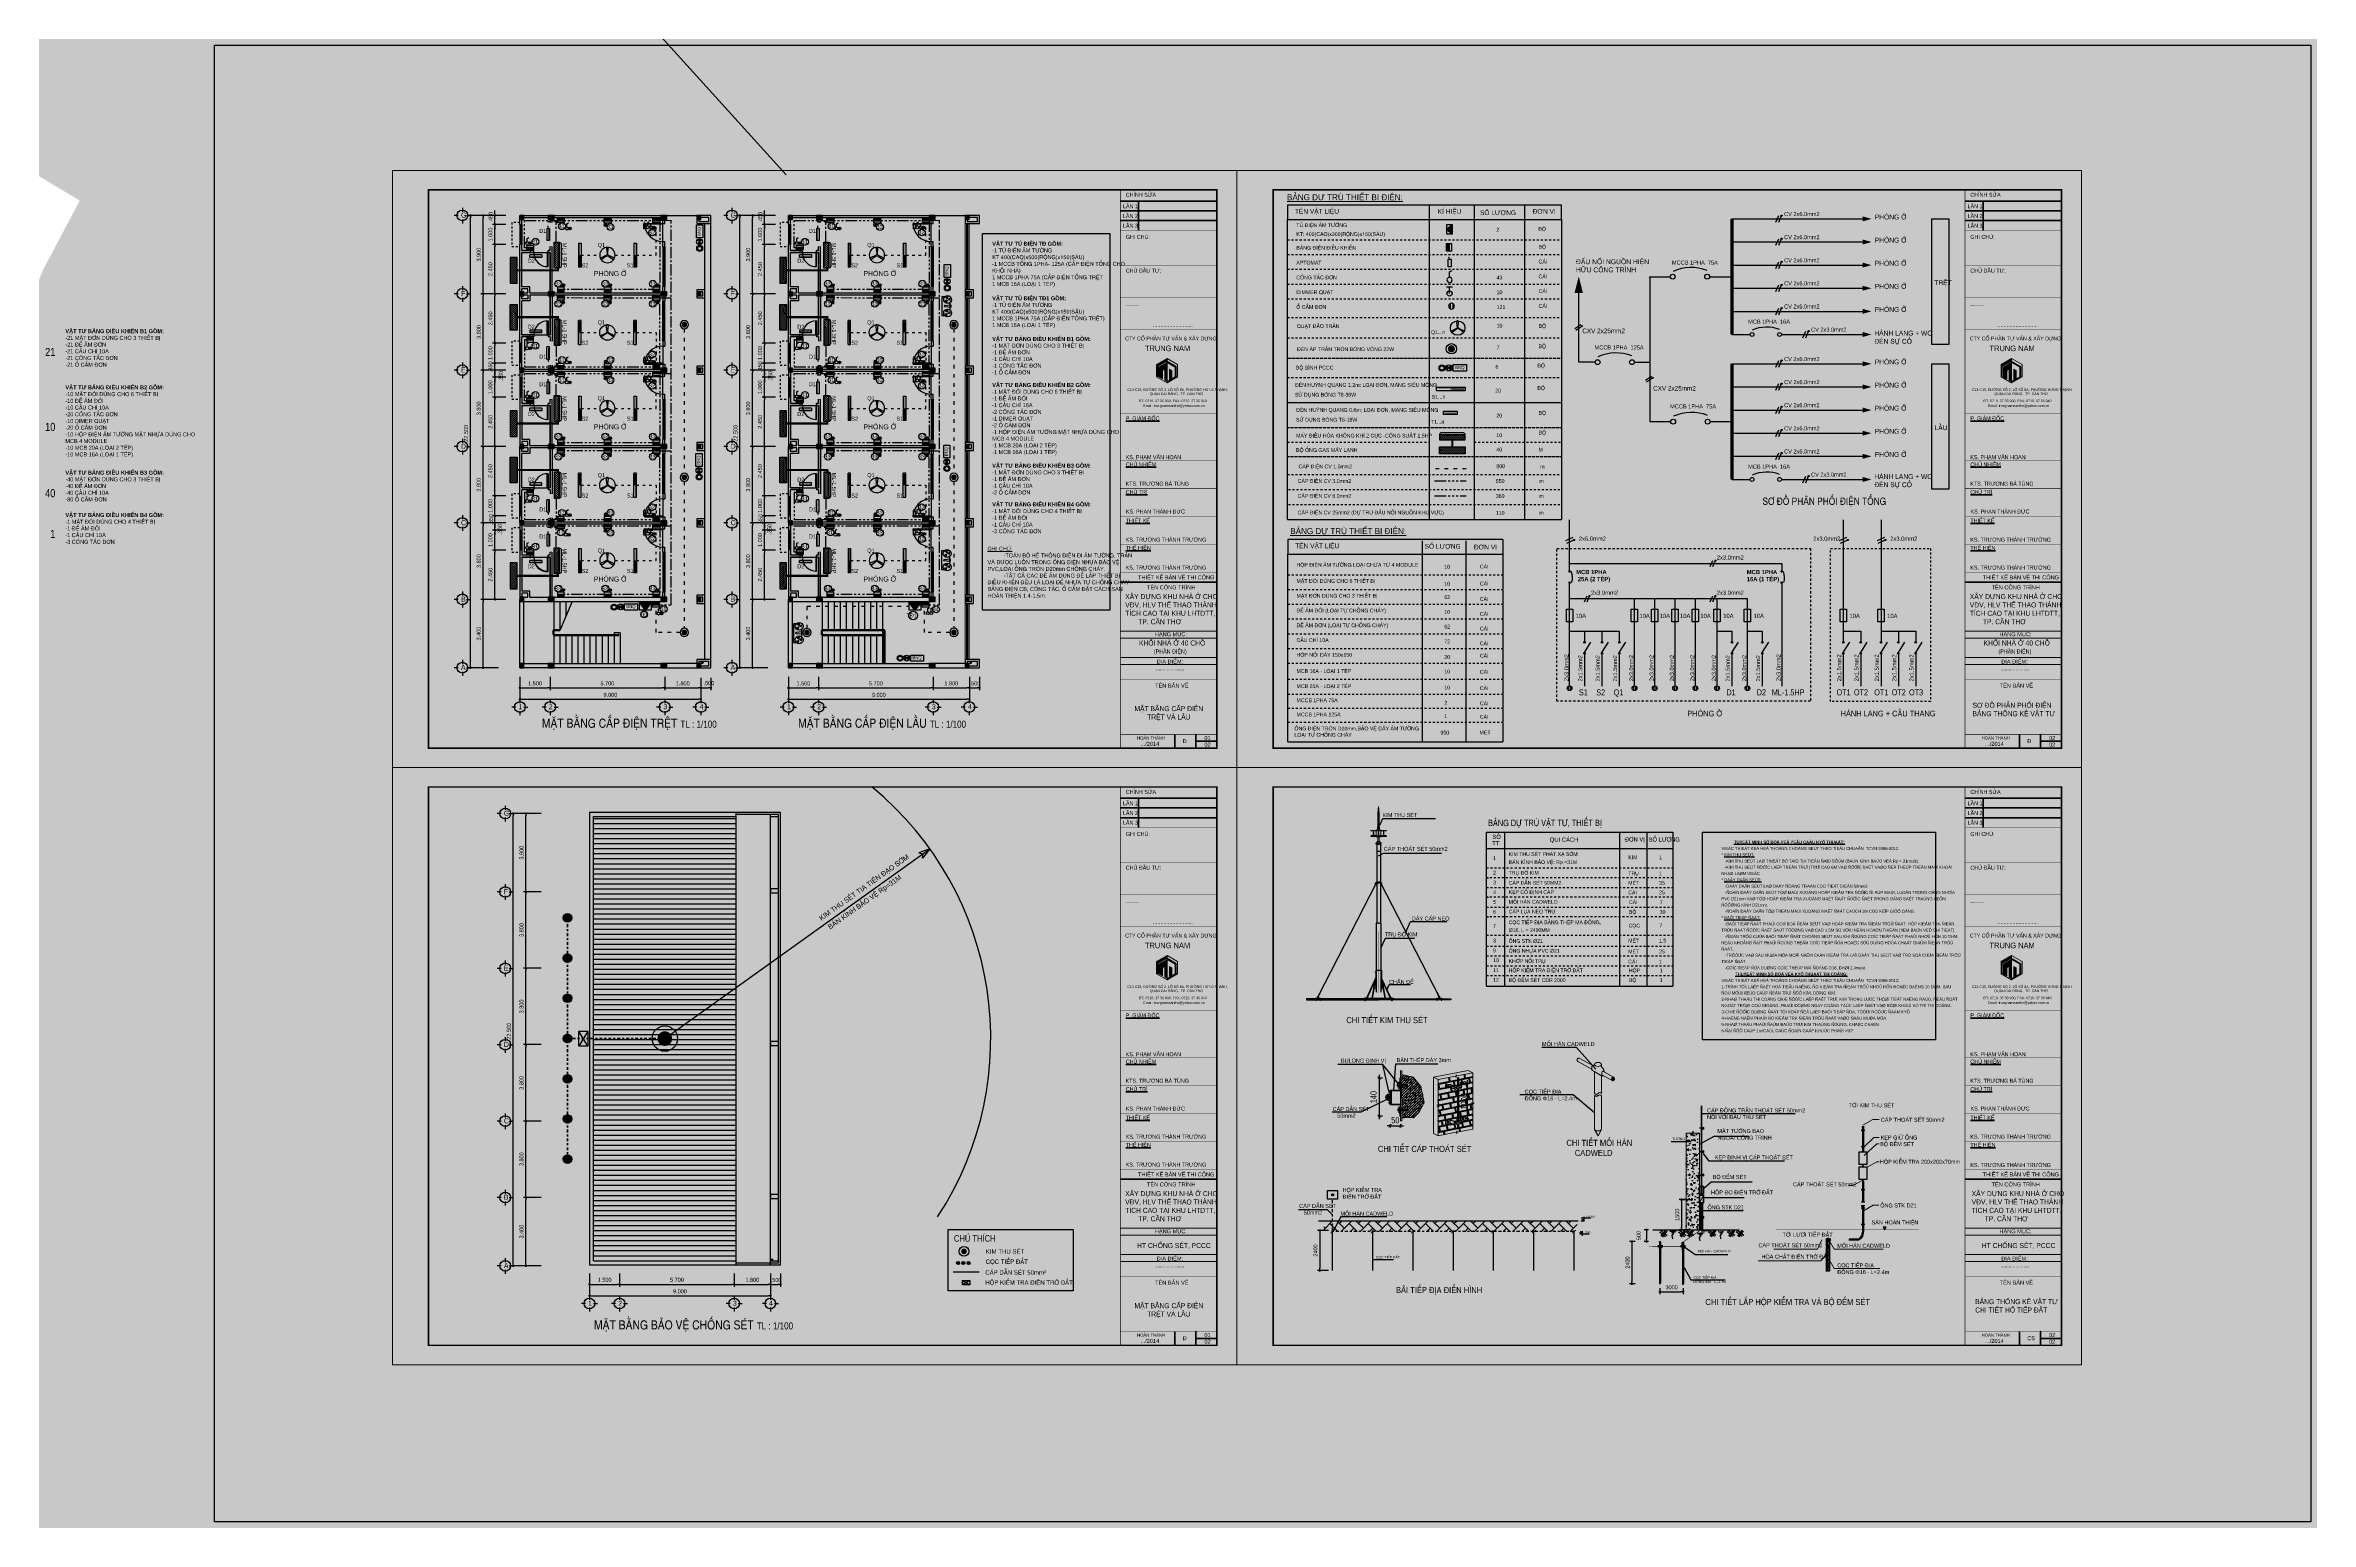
# Model space of a CAD drawing. Header units: millimetres. Extents: x 100 to 288, y -65 to 177.
# Drawn here: x 99.6 to 212.3, y -64.9 to 8.6 of the extents above; entities that cross this region are included whole.
import ezdxf

# ---------------------------------------------------------------- set-up
doc = ezdxf.new("R2010")
doc.units = ezdxf.units.MM
doc.header["$LTSCALE"] = 0.3
doc.header["$MEASUREMENT"] = 0
doc.header["$PDMODE"] = 2
for name, pattern in [('ACAD_ISO03W100', [30, 12, -18]), ('ACAD_ISO04W100', [30, 24, -3, 0, -3]), ('ACAD_ISO06W100', [36, 24, -3, 0, -3, 0, -3, 0, -3]), ('ACAD_ISO07W100', [3, 0, -3]), ('CENTER', [2, 1.25, -0.25, 0.25, -0.25]), ('CENTER2', [1.125, 0.75, -0.125, 0.125, -0.125]), ('DASHDOT', [1, 0.5, -0.25, 0, -0.25]), ('DASHED', [0.75, 0.5, -0.25]), ('HIDDEN', [0.375, 0.25, -0.125])]:
    doc.linetypes.add(name, pattern=pattern)
doc.layers.get('0').update_dxf_attribs({"linetype": 'CONTINUOUS', "lineweight": 13})
doc.layers.get('DEFPOINTS').update_dxf_attribs({"linetype": 'CONTINUOUS', "lineweight": 13})
for name, color, linetype in [('4', 2, 'CONTINUOUS'), ('CB-TD-34', 34, 'CONTINUOUS'), ('CHINH1', 1, 'CONTINUOUS'), ('CHU', 3, 'CONTINUOUS'), ('COT', 1, 'CONTINUOUS'), ('D', 8, 'CONTINUOUS'), ('DAUCAT7', 7, 'CONTINUOUS'), ('DAY DAN SET', 100, 'CONTINUOUS'), ('DAY NHANH', 90, 'CONTINUOUS'), ('DAY_AM_TRAN', 1, 'DASHDOT'), ('DEN-24', 24, 'CONTINUOUS'), ('DIM', 4, 'CONTINUOUS'), ('HACTH', 8, 'CONTINUOUS'), ('HATCH', 8, 'CONTINUOUS'), ('HATCH1', 8, 'CONTINUOUS'), ('KHUNG5', 5, 'CONTINUOUS'), ('KT', 8, 'CONTINUOUS'), ('LAYER 1', 1, 'CONTINUOUS'), ('LAYER 7', 7, 'CONTINUOUS'), ('LAYER1', 1, 'CONTINUOUS'), ('LAYER3', 34, 'CONTINUOUS'), ('LAYER4', 114, 'CONTINUOUS'), ('LAYER5', 5, 'CONTINUOUS'), ('LAYER7', 7, 'CONTINUOUS'), ('NHAT', 4, 'CONTINUOUS'), ('PIPE', 3, 'CONTINUOUS'), ('QUAT', 36, 'CONTINUOUS'), ('RANH', 1, 'CONTINUOUS'), ('SET', 5, 'CONTINUOUS'), ('TEXT', 1, 'CONTINUOUS'), ('THIETBI', 25, 'CONTINUOUS'), ('TU DIEN', 3, 'CONTINUOUS'), ('TUONG', 7, 'CONTINUOUS'), ('VPORTS', 7, 'CONTINUOUS'), ('wall', 7, 'CONTINUOUS')]:
    doc.layers.add(name, color=color, linetype=linetype)
for name, color, linetype, lineweight in [('5', 5, 'CONTINUOUS', 30), ('DAY CAI', 2, 'ACAD_ISO04W100', 30), ('DAY DEN', 4, 'ACAD_ISO03W100', 25), ('DAY NHANH-90', 90, 'ACAD_ISO06W100', 30), ('DAYCAI', 2, 'ACAD_ISO04W100', 35), ('ELECTRIC-LINE-10', 4, 'ACAD_ISO03W100', 20), ('HACH', 8, 'CONTINUOUS', 13), ('LIGHTNING', 6, 'CONTINUOUS', 25), ('Thang', 9, 'CONTINUOUS', 20)]:
    doc.layers.add(name, color=color, linetype=linetype, lineweight=lineweight)
doc.styles.add('AVO', font='VAVON.TTF')
doc.styles.add('chu dan', font='VHELVCN.TTF', dxfattribs={"height": 350})
doc.styles.add('HELVE', font='')
doc.styles.add('HELVE-KT', font='VHELVCN.TTF')
doc.styles.add('style1', font='VHELVCN.TTF')
doc.styles.add('text dim', font='VHARIAL.TTF', dxfattribs={"width": 0.8})
doc.styles.add('VNARIAL', font='', dxfattribs={"width": 1.2})
doc.styles.add('VNI - HELVE', font='VBOOKMN.TTF', dxfattribs={"width": 0.8})
doc.styles.add('VNI-HELVE', font='VHELVCN.TTF', dxfattribs={"height": 0.2})
doc.styles.add('VNI-Helve-Condense', font='VHELVCN.TTF')
doc.styles.add('VNI-HELVE-CONDENSEN', font='VHELVCN.TTF')
doc.styles.get('HELVE').set_extended_font_data('VNhelvetica')
doc.styles.get('VNARIAL').set_extended_font_data('VNarial')
doc.dimstyles.new('1-100', dxfattribs={"dimtxt": 0.2, "dimasz": 0.12, "dimexe": 0.12, "dimexo": 0.2, "dimgap": 0.12, "dimtad": 1, "dimdec": 3, "dimzin": 4, "dimdsep": 46, "dimtxsty": 'HELVE-KT', "dimblk1": 'DOT', "dimblk2": 'DOT', "dimsah": 1, "dimcen": -0.18, "dimadec": 3, "dimazin": 0, "dimtfac": 1, "dimtdec": 3, "dimtmove": 2, "dimatfit": 3, "dimldrblk": 'DOT', "dimfxl": 0, "dimtolj": 1, "dimtzin": 4, "dimarcsym": 0})
doc.dimstyles.new('1-50', dxfattribs={"dimtxt": 0.2, "dimasz": 0.12, "dimexe": 0.12, "dimexo": 0.2, "dimgap": 0.12, "dimtad": 1, "dimdec": 3, "dimlfac": 0.5, "dimzin": 4, "dimdsep": 46, "dimtxsty": 'HELVE-KT', "dimblk1": 'DOT', "dimblk2": 'DOT', "dimsah": 1, "dimcen": -0.18, "dimadec": 3, "dimazin": 0, "dimtfac": 1, "dimtdec": 3, "dimtmove": 2, "dimatfit": 3, "dimldrblk": 'DOT', "dimfxl": 0, "dimtolj": 1, "dimtzin": 4, "dimarcsym": 0})
doc.dimstyles.new('1.100 chu 300', dxfattribs={"dimtxt": 200, "dimasz": 120, "dimexe": 100, "dimexo": 100, "dimgap": 100, "dimtad": 1, "dimdec": 0, "dimzin": 0, "dimdsep": 46, "dimtxsty": 'style1', "dimblk": 'DOT', "dimcen": 10, "dimclrd": 8, "dimclre": 8, "dimclrt": 21, "dimadec": 0, "dimazin": 0, "dimtfac": 1, "dimtdec": 0, "dimtofl": 0, "dimtmove": 0, "dimatfit": 3, "dimldrblk": 'DOT', "dimfxl": 0, "dimtolj": 1, "dimtzin": 0, "dimarcsym": 0})
doc.dimstyles.new('LE', dxfattribs={"dimscale": 0, "dimtxt": 150, "dimasz": 200, "dimexe": 1, "dimexo": 20, "dimgap": 75, "dimtad": 1, "dimdec": 0, "dimlfac": 5, "dimzin": 12, "dimdsep": 46, "dimtxsty": 'style1', "dimcen": 2.5, "dimdle": 1, "dimclrd": 8, "dimclre": 8, "dimclrt": 3, "dimadec": 0, "dimazin": 0, "dimtfac": 1, "dimtdec": 0, "dimtmove": 0, "dimatfit": 3, "dimfxl": 0, "dimarcsym": 0})
doc.dimstyles.get("Standard").update_dxf_attribs({"dimscale": 0, "dimtxt": 0.25, "dimasz": 0.18, "dimexe": 1.25, "dimexo": 0.625, "dimtad": 1, "dimdec": 3, "dimdsep": 46, "dimtxsty": 'VNARIAL', "dimblk1": 'DOT', "dimblk2": 'DOT', "dimsah": 1, "dimcen": 0.18, "dimadec": 0, "dimazin": 0, "dimtfac": 1, "dimtdec": 3, "dimtmove": 0, "dimatfit": 3, "dimldrblk": 'DOT', "dimfxl": 0, "dimtolj": 1, "dimtzin": 0, "dimarcsym": 0})
pattern_1 = [(0, (135.968518, -41.437438), (0, 0.0066277854), [])]
pattern_2 = [(0, (137.2957834, -41.437438), (0, 0.0066277854), [])]
pattern_3 = [(83.20893, (-488.85085, 75.88755), (-0.34679965, 0.04129852), [])]
pattern_4 = [(188.20893, (-214.82676, -378.50846), (-0.04533368, 0.3142469), [])]
pattern_5 = [(60, (125.55373, -58.78337), (-0.05486295, 0.09502541), [0.05486295, -0.05486295]), (120, (125.55373, -58.78337), (-0.10972589, 6e-11), [0.05486295, -0.05486295]), (360, (125.5263, -58.73586), (0.05486295, 0.09502541), [0.05486295, -0.05486295])]

# ---------------------------------------------------------------- blocks, each defined once
blk = doc.blocks.new('_DOT')
at = {"color": 0, "linetype": 'ByBlock'}
blk.add_line((-0.5, 0), (-1, 0), dxfattribs=at)
at = {"color": 0, "linetype": 'ByBlock', "const_width": 0.5}
blk.add_lwpolyline([(-0.25, 0, 1), (0.25, 0, 1)], format="xyb", close=True, dxfattribs=at)
blk = doc.blocks.new('*D929')
at = {"layer": 'DEFPOINTS', "color": 0, "lineweight": -2, "ltscale": 5}
for p in [(123.2, -22.63), (124.7, -22.63), (124.7, -23.37)]:
    blk.add_point(p, dxfattribs=at)
at = {"layer": 'LAYER 1', "color": 0, "lineweight": -2, "ltscale": 5}
for p, q in [((123.2, -22.83), (123.2, -23.49)), ((123.32, -23.37), (124.58, -23.37)), ((124.7, -22.83), (124.7, -23.49))]:
    blk.add_line(p, q, dxfattribs=at)
at = {"layer": 'LAYER 1', "color": 0, "lineweight": -2, "ltscale": 5, "xscale": 0.12, "yscale": 0.12, "zscale": 0.12, "rotation": 180}
blk.add_blockref('_DOT', (123.2, -23.37), dxfattribs=at)
at = {"layer": 'LAYER 1', "color": 0, "lineweight": -2, "ltscale": 5, "xscale": 0.12, "yscale": 0.12, "zscale": 0.12}
blk.add_blockref('_DOT', (124.7, -23.37), dxfattribs=at)
at = {"layer": 'LAYER 1', "color": 0, "ltscale": 5, "insert": (123.95, -23.15), "char_height": 0.2, "attachment_point": 5, "style": 'HELVE-KT'}
blk.add_mtext('\\A1;1.500', dxfattribs=at)
blk = doc.blocks.new('*D930')
at = {"layer": 'DEFPOINTS', "color": 0, "lineweight": -2, "ltscale": 5}
for p in [(124.7, -22.63), (130.4, -22.63), (130.4, -23.37)]:
    blk.add_point(p, dxfattribs=at)
at = {"layer": 'LAYER 1', "color": 0, "lineweight": -2, "ltscale": 5}
for p, q in [((124.7, -22.83), (124.7, -23.49)), ((124.82, -23.37), (130.28, -23.37)), ((130.4, -22.83), (130.4, -23.49))]:
    blk.add_line(p, q, dxfattribs=at)
at = {"layer": 'LAYER 1', "color": 0, "lineweight": -2, "ltscale": 5, "xscale": 0.12, "yscale": 0.12, "zscale": 0.12, "rotation": 180}
blk.add_blockref('_DOT', (124.7, -23.37), dxfattribs=at)
at = {"layer": 'LAYER 1', "color": 0, "lineweight": -2, "ltscale": 5, "xscale": 0.12, "yscale": 0.12, "zscale": 0.12}
blk.add_blockref('_DOT', (130.4, -23.37), dxfattribs=at)
at = {"layer": 'LAYER 1', "color": 0, "ltscale": 5, "insert": (127.55, -23.15), "char_height": 0.2, "attachment_point": 5, "style": 'HELVE-KT'}
blk.add_mtext('\\A1;5.700', dxfattribs=at)
blk = doc.blocks.new('*D922')
at = {"layer": 'DEFPOINTS', "color": 0, "lineweight": -2, "ltscale": 5}
for p in [(121.37, -18.97), (122.33, -18.97), (122.33, -22.37)]:
    blk.add_point(p, dxfattribs=at)
at = {"layer": 'LAYER 1', "color": 0, "lineweight": -2, "ltscale": 5}
for p, q in [((122.13, -18.97), (121.25, -18.97)), ((121.37, -22.25), (121.37, -19.09)), ((122.13, -22.37), (121.25, -22.37))]:
    blk.add_line(p, q, dxfattribs=at)
at = {"layer": 'LAYER 1', "color": 0, "lineweight": -2, "ltscale": 5, "xscale": 0.12, "yscale": 0.12, "zscale": 0.12}
for p, rotation in [((121.37, -18.97), 90), ((121.37, -22.37), 270)]:
    blk.add_blockref('_DOT', p, dxfattribs=dict(at, rotation=rotation))
at = {"layer": 'LAYER 1', "color": 0, "ltscale": 5, "insert": (121.15, -20.67), "char_height": 0.2, "attachment_point": 5, "rotation": 90, "style": 'HELVE-KT'}
blk.add_mtext('\\A1;3.400', dxfattribs=at)
blk = doc.blocks.new('*D923')
at = {"layer": 'DEFPOINTS', "color": 0, "lineweight": -2, "ltscale": 5}
for p in [(121.37, -15.17), (122.7, -15.17), (122.7, -18.97)]:
    blk.add_point(p, dxfattribs=at)
at = {"layer": 'LAYER 1', "color": 0, "lineweight": -2, "ltscale": 5}
for p, q in [((122.5, -15.17), (121.25, -15.17)), ((121.37, -18.85), (121.37, -15.29)), ((122.5, -18.97), (121.25, -18.97))]:
    blk.add_line(p, q, dxfattribs=at)
at = {"layer": 'LAYER 1', "color": 0, "lineweight": -2, "ltscale": 5, "xscale": 0.12, "yscale": 0.12, "zscale": 0.12}
for p, rotation in [((121.37, -15.17), 90), ((121.37, -18.97), 270)]:
    blk.add_blockref('_DOT', p, dxfattribs=dict(at, rotation=rotation))
at = {"layer": 'LAYER 1', "color": 0, "ltscale": 5, "insert": (121.15, -17.07), "char_height": 0.2, "attachment_point": 5, "rotation": 90, "style": 'HELVE-KT'}
blk.add_mtext('\\A1;3.800', dxfattribs=at)
blk = doc.blocks.new('*D924')
at = {"layer": 'DEFPOINTS', "color": 0, "lineweight": -2, "ltscale": 5}
for p in [(121.37, -11.37), (122.7, -11.37), (122.7, -15.17)]:
    blk.add_point(p, dxfattribs=at)
at = {"layer": 'LAYER 1', "color": 0, "lineweight": -2, "ltscale": 5}
for p, q in [((122.5, -11.37), (121.25, -11.37)), ((121.37, -15.05), (121.37, -11.49)), ((122.5, -15.17), (121.25, -15.17))]:
    blk.add_line(p, q, dxfattribs=at)
at = {"layer": 'LAYER 1', "color": 0, "lineweight": -2, "ltscale": 5, "xscale": 0.12, "yscale": 0.12, "zscale": 0.12}
for p, rotation in [((121.37, -11.37), 90), ((121.37, -15.17), 270)]:
    blk.add_blockref('_DOT', p, dxfattribs=dict(at, rotation=rotation))
at = {"layer": 'LAYER 1', "color": 0, "ltscale": 5, "insert": (121.15, -13.27), "char_height": 0.2, "attachment_point": 5, "rotation": 90, "style": 'HELVE-KT'}
blk.add_mtext('\\A1;3.800', dxfattribs=at)
blk = doc.blocks.new('*D925')
at = {"layer": 'DEFPOINTS', "color": 0, "lineweight": -2, "ltscale": 5}
for p in [(121.37, -7.57), (122.7, -7.57), (122.7, -11.37)]:
    blk.add_point(p, dxfattribs=at)
at = {"layer": 'LAYER 1', "color": 0, "lineweight": -2, "ltscale": 5}
for p, q in [((122.5, -7.57), (121.25, -7.57)), ((121.37, -11.25), (121.37, -7.69)), ((122.5, -11.37), (121.25, -11.37))]:
    blk.add_line(p, q, dxfattribs=at)
at = {"layer": 'LAYER 1', "color": 0, "lineweight": -2, "ltscale": 5, "xscale": 0.12, "yscale": 0.12, "zscale": 0.12}
for p, rotation in [((121.37, -7.57), 90), ((121.37, -11.37), 270)]:
    blk.add_blockref('_DOT', p, dxfattribs=dict(at, rotation=rotation))
at = {"layer": 'LAYER 1', "color": 0, "ltscale": 5, "insert": (121.15, -9.47), "char_height": 0.2, "attachment_point": 5, "rotation": 90, "style": 'HELVE-KT'}
blk.add_mtext('\\A1;3.800', dxfattribs=at)
blk = doc.blocks.new('*D926')
at = {"layer": 'DEFPOINTS', "color": 0, "lineweight": -2, "ltscale": 5}
for p in [(121.37, -3.77), (122.7, -3.77), (122.7, -7.57)]:
    blk.add_point(p, dxfattribs=at)
at = {"layer": 'LAYER 1', "color": 0, "lineweight": -2, "ltscale": 5}
for p, q in [((122.5, -3.77), (121.25, -3.77)), ((121.37, -7.45), (121.37, -3.89)), ((122.5, -7.57), (121.25, -7.57))]:
    blk.add_line(p, q, dxfattribs=at)
at = {"layer": 'LAYER 1', "color": 0, "lineweight": -2, "ltscale": 5, "xscale": 0.12, "yscale": 0.12, "zscale": 0.12}
for p, rotation in [((121.37, -3.77), 90), ((121.37, -7.57), 270)]:
    blk.add_blockref('_DOT', p, dxfattribs=dict(at, rotation=rotation))
at = {"layer": 'LAYER 1', "color": 0, "ltscale": 5, "insert": (121.15, -5.67), "char_height": 0.2, "attachment_point": 5, "rotation": 90, "style": 'HELVE-KT'}
blk.add_mtext('\\A1;3.800', dxfattribs=at)
blk = doc.blocks.new('*D927')
at = {"layer": 'DEFPOINTS', "color": 0, "lineweight": -2, "ltscale": 5}
for p in [(121.37, 0.13), (122.7, 0.13), (122.7, -3.77)]:
    blk.add_point(p, dxfattribs=at)
at = {"layer": 'LAYER 1', "color": 0, "lineweight": -2, "ltscale": 5}
for p, q in [((122.5, 0.13), (121.25, 0.13)), ((121.37, -3.65), (121.37, 0.01)), ((122.5, -3.77), (121.25, -3.77))]:
    blk.add_line(p, q, dxfattribs=at)
at = {"layer": 'LAYER 1', "color": 0, "lineweight": -2, "ltscale": 5, "xscale": 0.12, "yscale": 0.12, "zscale": 0.12}
for p, rotation in [((121.37, 0.13), 90), ((121.37, -3.77), 270)]:
    blk.add_blockref('_DOT', p, dxfattribs=dict(at, rotation=rotation))
at = {"layer": 'LAYER 1', "color": 0, "ltscale": 5, "insert": (121.15, -1.82), "char_height": 0.2, "attachment_point": 5, "rotation": 90, "style": 'HELVE-KT'}
blk.add_mtext('\\A1;3.900', dxfattribs=at)
blk = doc.blocks.new('*D928')
at = {"layer": 'DEFPOINTS', "color": 0, "lineweight": -2, "ltscale": 5}
for p in [(120.74, 0.13), (121.71, 0.13), (121.71, -22.37)]:
    blk.add_point(p, dxfattribs=at)
at = {"layer": 'LAYER 1', "color": 0, "lineweight": -2, "ltscale": 5}
for p, q in [((121.51, 0.13), (120.62, 0.13)), ((120.74, -22.25), (120.74, 0.01)), ((121.51, -22.37), (120.62, -22.37))]:
    blk.add_line(p, q, dxfattribs=at)
at = {"layer": 'LAYER 1', "color": 0, "lineweight": -2, "ltscale": 5, "xscale": 0.12, "yscale": 0.12, "zscale": 0.12}
for p, rotation in [((120.74, 0.13), 90), ((120.74, -22.37), 270)]:
    blk.add_blockref('_DOT', p, dxfattribs=dict(at, rotation=rotation))
at = {"layer": 'LAYER 1', "color": 0, "ltscale": 5, "insert": (120.52, -10.71), "char_height": 0.2, "attachment_point": 5, "rotation": 90, "style": 'HELVE-KT'}
blk.add_mtext('\\A1;22.500', dxfattribs=at)
blk = doc.blocks.new('*D931')
at = {"layer": 'DEFPOINTS', "color": 0, "lineweight": -2, "ltscale": 5}
for p in [(130.4, -22.67), (132.2, -22.67), (132.2, -23.37)]:
    blk.add_point(p, dxfattribs=at)
at = {"layer": 'LAYER 1', "color": 0, "lineweight": -2, "ltscale": 5}
for p, q in [((130.4, -22.87), (130.4, -23.49)), ((130.52, -23.37), (132.08, -23.37)), ((132.2, -22.87), (132.2, -23.49))]:
    blk.add_line(p, q, dxfattribs=at)
at = {"layer": 'LAYER 1', "color": 0, "lineweight": -2, "ltscale": 5, "xscale": 0.12, "yscale": 0.12, "zscale": 0.12, "rotation": 180}
blk.add_blockref('_DOT', (130.4, -23.37), dxfattribs=at)
at = {"layer": 'LAYER 1', "color": 0, "lineweight": -2, "ltscale": 5, "xscale": 0.12, "yscale": 0.12, "zscale": 0.12}
blk.add_blockref('_DOT', (132.2, -23.37), dxfattribs=at)
at = {"layer": 'LAYER 1', "color": 0, "ltscale": 5, "insert": (131.3, -23.15), "char_height": 0.2, "attachment_point": 5, "style": 'HELVE-KT'}
blk.add_mtext('\\A1;1.800', dxfattribs=at)
blk = doc.blocks.new('*D932')
at = {"layer": 'DEFPOINTS', "color": 0, "lineweight": -2, "ltscale": 5}
for p in [(123.2, -23.22), (132.2, -23.22), (132.2, -23.94)]:
    blk.add_point(p, dxfattribs=at)
at = {"layer": 'LAYER 1', "color": 0, "lineweight": -2, "ltscale": 5}
for p, q in [((123.2, -23.42), (123.2, -24.06)), ((132.2, -23.42), (132.2, -24.06)), ((123.32, -23.94), (132.08, -23.94))]:
    blk.add_line(p, q, dxfattribs=at)
at = {"layer": 'LAYER 1', "color": 0, "lineweight": -2, "ltscale": 5, "xscale": 0.12, "yscale": 0.12, "zscale": 0.12, "rotation": 180}
blk.add_blockref('_DOT', (123.2, -23.94), dxfattribs=at)
at = {"layer": 'LAYER 1', "color": 0, "lineweight": -2, "ltscale": 5, "xscale": 0.12, "yscale": 0.12, "zscale": 0.12}
blk.add_blockref('_DOT', (132.2, -23.94), dxfattribs=at)
at = {"layer": 'LAYER 1', "color": 0, "ltscale": 5, "insert": (127.7, -23.72), "char_height": 0.2, "attachment_point": 5, "style": 'HELVE-KT'}
blk.add_mtext('\\A1;9.000', dxfattribs=at)
blk = doc.blocks.new('*D935')
at = {"layer": 'DEFPOINTS', "color": 0, "lineweight": -2, "ltscale": 5}
for p in [(136.55, -22.63), (138.05, -22.63), (138.05, -23.37)]:
    blk.add_point(p, dxfattribs=at)
at = {"layer": 'LAYER 1', "color": 0, "lineweight": -2, "ltscale": 5}
for p, q in [((136.55, -22.83), (136.55, -23.49)), ((136.67, -23.37), (137.93, -23.37)), ((138.05, -22.83), (138.05, -23.49))]:
    blk.add_line(p, q, dxfattribs=at)
at = {"layer": 'LAYER 1', "color": 0, "lineweight": -2, "ltscale": 5, "xscale": 0.12, "yscale": 0.12, "zscale": 0.12, "rotation": 180}
blk.add_blockref('_DOT', (136.55, -23.37), dxfattribs=at)
at = {"layer": 'LAYER 1', "color": 0, "lineweight": -2, "ltscale": 5, "xscale": 0.12, "yscale": 0.12, "zscale": 0.12}
blk.add_blockref('_DOT', (138.05, -23.37), dxfattribs=at)
at = {"layer": 'LAYER 1', "color": 0, "ltscale": 5, "insert": (137.3, -23.15), "char_height": 0.2, "attachment_point": 5, "style": 'HELVE-KT'}
blk.add_mtext('\\A1;1.500', dxfattribs=at)
blk = doc.blocks.new('*D936')
at = {"layer": 'DEFPOINTS', "color": 0, "lineweight": -2, "ltscale": 5}
for p in [(138.05, -22.63), (143.75, -22.63), (143.75, -23.37)]:
    blk.add_point(p, dxfattribs=at)
at = {"layer": 'LAYER 1', "color": 0, "lineweight": -2, "ltscale": 5}
for p, q in [((138.05, -22.83), (138.05, -23.49)), ((138.17, -23.37), (143.63, -23.37)), ((143.75, -22.83), (143.75, -23.49))]:
    blk.add_line(p, q, dxfattribs=at)
at = {"layer": 'LAYER 1', "color": 0, "lineweight": -2, "ltscale": 5, "xscale": 0.12, "yscale": 0.12, "zscale": 0.12, "rotation": 180}
blk.add_blockref('_DOT', (138.05, -23.37), dxfattribs=at)
at = {"layer": 'LAYER 1', "color": 0, "lineweight": -2, "ltscale": 5, "xscale": 0.12, "yscale": 0.12, "zscale": 0.12}
blk.add_blockref('_DOT', (143.75, -23.37), dxfattribs=at)
at = {"layer": 'LAYER 1', "color": 0, "ltscale": 5, "insert": (140.9, -23.15), "char_height": 0.2, "attachment_point": 5, "style": 'HELVE-KT'}
blk.add_mtext('\\A1;5.700', dxfattribs=at)
blk = doc.blocks.new('*D937')
at = {"layer": 'DEFPOINTS', "color": 0, "lineweight": -2, "ltscale": 5}
for p in [(134.77, -18.97), (135.73, -18.97), (135.73, -22.37)]:
    blk.add_point(p, dxfattribs=at)
at = {"layer": 'LAYER 1', "color": 0, "lineweight": -2, "ltscale": 5}
for p, q in [((135.53, -18.97), (134.65, -18.97)), ((134.77, -22.25), (134.77, -19.09)), ((135.53, -22.37), (134.65, -22.37))]:
    blk.add_line(p, q, dxfattribs=at)
at = {"layer": 'LAYER 1', "color": 0, "lineweight": -2, "ltscale": 5, "xscale": 0.12, "yscale": 0.12, "zscale": 0.12}
for p, rotation in [((134.77, -18.97), 90), ((134.77, -22.37), 270)]:
    blk.add_blockref('_DOT', p, dxfattribs=dict(at, rotation=rotation))
at = {"layer": 'LAYER 1', "color": 0, "ltscale": 5, "insert": (134.55, -20.67), "char_height": 0.2, "attachment_point": 5, "rotation": 90, "style": 'HELVE-KT'}
blk.add_mtext('\\A1;3.400', dxfattribs=at)
blk = doc.blocks.new('*D938')
at = {"layer": 'DEFPOINTS', "color": 0, "lineweight": -2, "ltscale": 5}
for p in [(134.77, -15.17), (135.73, -15.17), (135.73, -18.97)]:
    blk.add_point(p, dxfattribs=at)
at = {"layer": 'LAYER 1', "color": 0, "lineweight": -2, "ltscale": 5}
for p, q in [((135.53, -15.17), (134.65, -15.17)), ((134.77, -18.85), (134.77, -15.29)), ((135.53, -18.97), (134.65, -18.97))]:
    blk.add_line(p, q, dxfattribs=at)
at = {"layer": 'LAYER 1', "color": 0, "lineweight": -2, "ltscale": 5, "xscale": 0.12, "yscale": 0.12, "zscale": 0.12}
for p, rotation in [((134.77, -15.17), 90), ((134.77, -18.97), 270)]:
    blk.add_blockref('_DOT', p, dxfattribs=dict(at, rotation=rotation))
at = {"layer": 'LAYER 1', "color": 0, "ltscale": 5, "insert": (134.55, -17.07), "char_height": 0.2, "attachment_point": 5, "rotation": 90, "style": 'HELVE-KT'}
blk.add_mtext('\\A1;3.800', dxfattribs=at)
blk = doc.blocks.new('*D939')
at = {"layer": 'DEFPOINTS', "color": 0, "lineweight": -2, "ltscale": 5}
for p in [(134.77, -11.37), (135.73, -11.37), (135.73, -15.17)]:
    blk.add_point(p, dxfattribs=at)
at = {"layer": 'LAYER 1', "color": 0, "lineweight": -2, "ltscale": 5}
for p, q in [((135.53, -11.37), (134.65, -11.37)), ((134.77, -15.05), (134.77, -11.49)), ((135.53, -15.17), (134.65, -15.17))]:
    blk.add_line(p, q, dxfattribs=at)
at = {"layer": 'LAYER 1', "color": 0, "lineweight": -2, "ltscale": 5, "xscale": 0.12, "yscale": 0.12, "zscale": 0.12}
for p, rotation in [((134.77, -11.37), 90), ((134.77, -15.17), 270)]:
    blk.add_blockref('_DOT', p, dxfattribs=dict(at, rotation=rotation))
at = {"layer": 'LAYER 1', "color": 0, "ltscale": 5, "insert": (134.55, -13.27), "char_height": 0.2, "attachment_point": 5, "rotation": 90, "style": 'HELVE-KT'}
blk.add_mtext('\\A1;3.800', dxfattribs=at)
blk = doc.blocks.new('*D940')
at = {"layer": 'DEFPOINTS', "color": 0, "lineweight": -2, "ltscale": 5}
for p in [(134.77, -7.57), (135.73, -7.57), (135.73, -11.37)]:
    blk.add_point(p, dxfattribs=at)
at = {"layer": 'LAYER 1', "color": 0, "lineweight": -2, "ltscale": 5}
for p, q in [((135.53, -7.57), (134.65, -7.57)), ((134.77, -11.25), (134.77, -7.69)), ((135.53, -11.37), (134.65, -11.37))]:
    blk.add_line(p, q, dxfattribs=at)
at = {"layer": 'LAYER 1', "color": 0, "lineweight": -2, "ltscale": 5, "xscale": 0.12, "yscale": 0.12, "zscale": 0.12}
for p, rotation in [((134.77, -7.57), 90), ((134.77, -11.37), 270)]:
    blk.add_blockref('_DOT', p, dxfattribs=dict(at, rotation=rotation))
at = {"layer": 'LAYER 1', "color": 0, "ltscale": 5, "insert": (134.55, -9.47), "char_height": 0.2, "attachment_point": 5, "rotation": 90, "style": 'HELVE-KT'}
blk.add_mtext('\\A1;3.800', dxfattribs=at)
blk = doc.blocks.new('*D941')
at = {"layer": 'DEFPOINTS', "color": 0, "lineweight": -2, "ltscale": 5}
for p in [(134.77, -3.77), (135.73, -3.77), (135.73, -7.57)]:
    blk.add_point(p, dxfattribs=at)
at = {"layer": 'LAYER 1', "color": 0, "lineweight": -2, "ltscale": 5}
for p, q in [((135.53, -3.77), (134.65, -3.77)), ((134.77, -7.45), (134.77, -3.89)), ((135.53, -7.57), (134.65, -7.57))]:
    blk.add_line(p, q, dxfattribs=at)
at = {"layer": 'LAYER 1', "color": 0, "lineweight": -2, "ltscale": 5, "xscale": 0.12, "yscale": 0.12, "zscale": 0.12}
for p, rotation in [((134.77, -3.77), 90), ((134.77, -7.57), 270)]:
    blk.add_blockref('_DOT', p, dxfattribs=dict(at, rotation=rotation))
at = {"layer": 'LAYER 1', "color": 0, "ltscale": 5, "insert": (134.55, -5.67), "char_height": 0.2, "attachment_point": 5, "rotation": 90, "style": 'HELVE-KT'}
blk.add_mtext('\\A1;3.800', dxfattribs=at)
blk = doc.blocks.new('*D942')
at = {"layer": 'DEFPOINTS', "color": 0, "lineweight": -2, "ltscale": 5}
for p in [(134.77, 0.13), (135.73, 0.13), (135.73, -3.77)]:
    blk.add_point(p, dxfattribs=at)
at = {"layer": 'LAYER 1', "color": 0, "lineweight": -2, "ltscale": 5}
for p, q in [((135.53, 0.13), (134.65, 0.13)), ((134.77, -3.65), (134.77, 0.01)), ((135.53, -3.77), (134.65, -3.77))]:
    blk.add_line(p, q, dxfattribs=at)
at = {"layer": 'LAYER 1', "color": 0, "lineweight": -2, "ltscale": 5, "xscale": 0.12, "yscale": 0.12, "zscale": 0.12}
for p, rotation in [((134.77, 0.13), 90), ((134.77, -3.77), 270)]:
    blk.add_blockref('_DOT', p, dxfattribs=dict(at, rotation=rotation))
at = {"layer": 'LAYER 1', "color": 0, "ltscale": 5, "insert": (134.55, -1.82), "char_height": 0.2, "attachment_point": 5, "rotation": 90, "style": 'HELVE-KT'}
blk.add_mtext('\\A1;3.900', dxfattribs=at)
blk = doc.blocks.new('*D943')
at = {"layer": 'DEFPOINTS', "color": 0, "lineweight": -2, "ltscale": 5}
for p in [(134.14, 0.13), (135.11, 0.13), (135.11, -22.37)]:
    blk.add_point(p, dxfattribs=at)
at = {"layer": 'LAYER 1', "color": 0, "lineweight": -2, "ltscale": 5}
for p, q in [((134.91, 0.13), (134.02, 0.13)), ((134.14, -22.25), (134.14, 0.01)), ((134.91, -22.37), (134.02, -22.37))]:
    blk.add_line(p, q, dxfattribs=at)
at = {"layer": 'LAYER 1', "color": 0, "lineweight": -2, "ltscale": 5, "xscale": 0.12, "yscale": 0.12, "zscale": 0.12}
for p, rotation in [((134.14, 0.13), 90), ((134.14, -22.37), 270)]:
    blk.add_blockref('_DOT', p, dxfattribs=dict(at, rotation=rotation))
at = {"layer": 'LAYER 1', "color": 0, "ltscale": 5, "insert": (133.92, -10.71), "char_height": 0.2, "attachment_point": 5, "rotation": 90, "style": 'HELVE-KT'}
blk.add_mtext('\\A1;22.500', dxfattribs=at)
blk = doc.blocks.new('*D944')
at = {"layer": 'DEFPOINTS', "color": 0, "lineweight": -2, "ltscale": 5}
for p in [(143.75, -22.63), (145.55, -22.63), (145.55, -23.37)]:
    blk.add_point(p, dxfattribs=at)
at = {"layer": 'LAYER 1', "color": 0, "lineweight": -2, "ltscale": 5}
for p, q in [((143.75, -22.83), (143.75, -23.49)), ((143.87, -23.37), (145.43, -23.37)), ((145.55, -22.83), (145.55, -23.49))]:
    blk.add_line(p, q, dxfattribs=at)
at = {"layer": 'LAYER 1', "color": 0, "lineweight": -2, "ltscale": 5, "xscale": 0.12, "yscale": 0.12, "zscale": 0.12, "rotation": 180}
blk.add_blockref('_DOT', (143.75, -23.37), dxfattribs=at)
at = {"layer": 'LAYER 1', "color": 0, "lineweight": -2, "ltscale": 5, "xscale": 0.12, "yscale": 0.12, "zscale": 0.12}
blk.add_blockref('_DOT', (145.55, -23.37), dxfattribs=at)
at = {"layer": 'LAYER 1', "color": 0, "ltscale": 5, "insert": (144.65, -23.15), "char_height": 0.2, "attachment_point": 5, "style": 'HELVE-KT'}
blk.add_mtext('\\A1;1.800', dxfattribs=at)
blk = doc.blocks.new('*D945')
at = {"layer": 'DEFPOINTS', "color": 0, "lineweight": -2, "ltscale": 5}
for p in [(136.55, -23.22), (145.55, -23.22), (145.55, -23.94)]:
    blk.add_point(p, dxfattribs=at)
at = {"layer": 'LAYER 1', "color": 0, "lineweight": -2, "ltscale": 5}
for p, q in [((136.55, -23.42), (136.55, -24.06)), ((145.55, -23.42), (145.55, -24.06)), ((136.67, -23.94), (145.43, -23.94))]:
    blk.add_line(p, q, dxfattribs=at)
at = {"layer": 'LAYER 1', "color": 0, "lineweight": -2, "ltscale": 5, "xscale": 0.12, "yscale": 0.12, "zscale": 0.12, "rotation": 180}
blk.add_blockref('_DOT', (136.55, -23.94), dxfattribs=at)
at = {"layer": 'LAYER 1', "color": 0, "lineweight": -2, "ltscale": 5, "xscale": 0.12, "yscale": 0.12, "zscale": 0.12}
blk.add_blockref('_DOT', (145.55, -23.94), dxfattribs=at)
at = {"layer": 'LAYER 1', "color": 0, "ltscale": 5, "insert": (141.05, -23.72), "char_height": 0.2, "attachment_point": 5, "style": 'HELVE-KT'}
blk.add_mtext('\\A1;9.000', dxfattribs=at)
blk = doc.blocks.new('*D946')
at = {"layer": 'DEFPOINTS', "color": 0, "lineweight": -2, "ltscale": 5}
for p in [(121.96, -16.52), (122.7, -16.52), (122.7, -18.97)]:
    blk.add_point(p, dxfattribs=at)
at = {"layer": 'LAYER 1', "color": 0, "lineweight": -2, "ltscale": 5}
for p, q in [((122.5, -16.52), (121.84, -16.52)), ((121.96, -18.85), (121.96, -16.64)), ((122.5, -18.97), (121.84, -18.97))]:
    blk.add_line(p, q, dxfattribs=at)
at = {"layer": 'LAYER 1', "color": 0, "lineweight": -2, "ltscale": 5, "xscale": 0.12, "yscale": 0.12, "zscale": 0.12}
for p, rotation in [((121.96, -16.52), 90), ((121.96, -18.97), 270)]:
    blk.add_blockref('_DOT', p, dxfattribs=dict(at, rotation=rotation))
at = {"layer": 'LAYER 1', "color": 0, "ltscale": 5, "insert": (121.73, -17.74), "char_height": 0.2, "attachment_point": 5, "rotation": 90, "style": 'HELVE-KT'}
blk.add_mtext('\\A1;2.450', dxfattribs=at)
blk = doc.blocks.new('*D947')
at = {"layer": 'DEFPOINTS', "color": 0, "lineweight": -2, "ltscale": 5}
for p in [(121.96, -15.52), (122.7, -15.52), (122.7, -16.52)]:
    blk.add_point(p, dxfattribs=at)
at = {"layer": 'LAYER 1', "color": 0, "lineweight": -2, "ltscale": 5}
for p, q in [((122.5, -15.52), (121.84, -15.52)), ((121.96, -16.4), (121.96, -15.64)), ((122.5, -16.52), (121.84, -16.52))]:
    blk.add_line(p, q, dxfattribs=at)
at = {"layer": 'LAYER 1', "color": 0, "lineweight": -2, "ltscale": 5, "xscale": 0.12, "yscale": 0.12, "zscale": 0.12}
for p, rotation in [((121.96, -15.52), 90), ((121.96, -16.52), 270)]:
    blk.add_blockref('_DOT', p, dxfattribs=dict(at, rotation=rotation))
at = {"layer": 'LAYER 1', "color": 0, "ltscale": 5, "insert": (121.73, -16.02), "char_height": 0.2, "attachment_point": 5, "rotation": 90, "style": 'HELVE-KT'}
blk.add_mtext('\\A1;1.000', dxfattribs=at)
blk = doc.blocks.new('*D948')
at = {"layer": 'DEFPOINTS', "color": 0, "lineweight": -2, "ltscale": 5}
for p in [(121.96, -15.17), (122.7, -15.17), (122.7, -15.52)]:
    blk.add_point(p, dxfattribs=at)
at = {"layer": 'LAYER 1', "color": 0, "lineweight": -2, "ltscale": 5}
for p, q in [((122.5, -15.17), (121.84, -15.17)), ((122.5, -15.52), (121.84, -15.52)), ((121.96, -15.05), (121.96, -14.93)), ((121.96, -15.52), (121.96, -15.17)), ((121.96, -15.64), (121.96, -15.76))]:
    blk.add_line(p, q, dxfattribs=at)
at = {"layer": 'LAYER 1', "color": 0, "lineweight": -2, "ltscale": 5, "xscale": 0.12, "yscale": 0.12, "zscale": 0.12}
for p, rotation in [((121.96, -15.17), 270), ((121.96, -15.52), 90)]:
    blk.add_blockref('_DOT', p, dxfattribs=dict(at, rotation=rotation))
at = {"layer": 'LAYER 1', "color": 0, "ltscale": 5, "insert": (122.2, -15.49), "char_height": 0.2, "attachment_point": 5, "rotation": 90, "style": 'HELVE-KT'}
blk.add_mtext('\\A1;.350', dxfattribs=at)
blk = doc.blocks.new('*D949')
at = {"layer": 'DEFPOINTS', "color": 0, "lineweight": -2, "ltscale": 5}
for p in [(121.96, -14.82), (122.7, -14.82), (122.7, -15.17)]:
    blk.add_point(p, dxfattribs=at)
at = {"layer": 'LAYER 1', "color": 0, "lineweight": -2, "ltscale": 5}
for p, q in [((121.96, -14.7), (121.96, -14.58)), ((122.5, -14.82), (121.84, -14.82)), ((122.5, -15.17), (121.84, -15.17)), ((121.96, -15.17), (121.96, -14.82)), ((121.96, -15.29), (121.96, -15.41))]:
    blk.add_line(p, q, dxfattribs=at)
at = {"layer": 'LAYER 1', "color": 0, "lineweight": -2, "ltscale": 5, "xscale": 0.12, "yscale": 0.12, "zscale": 0.12}
for p, rotation in [((121.96, -14.82), 270), ((121.96, -15.17), 90)]:
    blk.add_blockref('_DOT', p, dxfattribs=dict(at, rotation=rotation))
at = {"layer": 'LAYER 1', "color": 0, "ltscale": 5, "insert": (121.76, -14.99), "char_height": 0.2, "attachment_point": 5, "rotation": 90, "style": 'HELVE-KT'}
blk.add_mtext('\\A1;.350', dxfattribs=at)
blk = doc.blocks.new('*D950')
at = {"layer": 'DEFPOINTS', "color": 0, "lineweight": -2, "ltscale": 5}
for p in [(121.96, -13.82), (122.7, -13.82), (122.7, -14.82)]:
    blk.add_point(p, dxfattribs=at)
at = {"layer": 'LAYER 1', "color": 0, "lineweight": -2, "ltscale": 5}
for p, q in [((122.5, -13.82), (121.84, -13.82)), ((121.96, -14.7), (121.96, -13.94)), ((122.5, -14.82), (121.84, -14.82))]:
    blk.add_line(p, q, dxfattribs=at)
at = {"layer": 'LAYER 1', "color": 0, "lineweight": -2, "ltscale": 5, "xscale": 0.12, "yscale": 0.12, "zscale": 0.12}
for p, rotation in [((121.96, -13.82), 90), ((121.96, -14.82), 270)]:
    blk.add_blockref('_DOT', p, dxfattribs=dict(at, rotation=rotation))
at = {"layer": 'LAYER 1', "color": 0, "ltscale": 5, "insert": (121.73, -14.32), "char_height": 0.2, "attachment_point": 5, "rotation": 90, "style": 'HELVE-KT'}
blk.add_mtext('\\A1;1.000', dxfattribs=at)
blk = doc.blocks.new('*D951')
at = {"layer": 'DEFPOINTS', "color": 0, "lineweight": -2, "ltscale": 5}
for p in [(121.96, -11.37), (122.7, -11.37), (122.7, -13.82)]:
    blk.add_point(p, dxfattribs=at)
at = {"layer": 'LAYER 1', "color": 0, "lineweight": -2, "ltscale": 5}
for p, q in [((122.5, -11.37), (121.84, -11.37)), ((121.96, -13.7), (121.96, -11.49)), ((122.5, -13.82), (121.84, -13.82))]:
    blk.add_line(p, q, dxfattribs=at)
at = {"layer": 'LAYER 1', "color": 0, "lineweight": -2, "ltscale": 5, "xscale": 0.12, "yscale": 0.12, "zscale": 0.12}
for p, rotation in [((121.96, -11.37), 90), ((121.96, -13.82), 270)]:
    blk.add_blockref('_DOT', p, dxfattribs=dict(at, rotation=rotation))
at = {"layer": 'LAYER 1', "color": 0, "ltscale": 5, "insert": (121.73, -12.59), "char_height": 0.2, "attachment_point": 5, "rotation": 90, "style": 'HELVE-KT'}
blk.add_mtext('\\A1;2.450', dxfattribs=at)
blk = doc.blocks.new('*D952')
at = {"layer": 'DEFPOINTS', "color": 0, "lineweight": -2, "ltscale": 5}
for p in [(121.96, -8.92), (122.7, -8.92), (122.7, -11.37)]:
    blk.add_point(p, dxfattribs=at)
at = {"layer": 'LAYER 1', "color": 0, "lineweight": -2, "ltscale": 5}
for p, q in [((122.5, -8.92), (121.84, -8.92)), ((121.96, -11.25), (121.96, -9.04)), ((122.5, -11.37), (121.84, -11.37))]:
    blk.add_line(p, q, dxfattribs=at)
at = {"layer": 'LAYER 1', "color": 0, "lineweight": -2, "ltscale": 5, "xscale": 0.12, "yscale": 0.12, "zscale": 0.12}
for p, rotation in [((121.96, -8.92), 90), ((121.96, -11.37), 270)]:
    blk.add_blockref('_DOT', p, dxfattribs=dict(at, rotation=rotation))
at = {"layer": 'LAYER 1', "color": 0, "ltscale": 5, "insert": (121.73, -10.14), "char_height": 0.2, "attachment_point": 5, "rotation": 90, "style": 'HELVE-KT'}
blk.add_mtext('\\A1;2.450', dxfattribs=at)
blk = doc.blocks.new('*D953')
at = {"layer": 'DEFPOINTS', "color": 0, "lineweight": -2, "ltscale": 5}
for p in [(121.96, -7.92), (122.7, -7.92), (122.7, -8.92)]:
    blk.add_point(p, dxfattribs=at)
at = {"layer": 'LAYER 1', "color": 0, "lineweight": -2, "ltscale": 5}
for p, q in [((122.5, -7.92), (121.84, -7.92)), ((122.5, -8.92), (121.84, -8.92)), ((121.96, -8.8), (121.96, -8.04))]:
    blk.add_line(p, q, dxfattribs=at)
at = {"layer": 'LAYER 1', "color": 0, "lineweight": -2, "ltscale": 5, "xscale": 0.12, "yscale": 0.12, "zscale": 0.12}
for p, rotation in [((121.96, -7.92), 90), ((121.96, -8.92), 270)]:
    blk.add_blockref('_DOT', p, dxfattribs=dict(at, rotation=rotation))
at = {"layer": 'LAYER 1', "color": 0, "ltscale": 5, "insert": (121.73, -8.42), "char_height": 0.2, "attachment_point": 5, "rotation": 90, "style": 'HELVE-KT'}
blk.add_mtext('\\A1;1.000', dxfattribs=at)
blk = doc.blocks.new('*D954')
at = {"layer": 'DEFPOINTS', "color": 0, "lineweight": -2, "ltscale": 5}
for p in [(121.96, -7.57), (122.7, -7.57), (122.7, -7.92)]:
    blk.add_point(p, dxfattribs=at)
at = {"layer": 'LAYER 1', "color": 0, "lineweight": -2, "ltscale": 5}
for p, q in [((122.5, -7.57), (121.84, -7.57)), ((121.96, -7.45), (121.96, -7.33)), ((121.96, -7.92), (121.96, -7.57)), ((122.5, -7.92), (121.84, -7.92)), ((121.96, -8.04), (121.96, -8.16))]:
    blk.add_line(p, q, dxfattribs=at)
at = {"layer": 'LAYER 1', "color": 0, "lineweight": -2, "ltscale": 5, "xscale": 0.12, "yscale": 0.12, "zscale": 0.12}
for p, rotation in [((121.96, -7.57), 270), ((121.96, -7.92), 90)]:
    blk.add_blockref('_DOT', p, dxfattribs=dict(at, rotation=rotation))
at = {"layer": 'LAYER 1', "color": 0, "ltscale": 5, "insert": (122.25, -7.87), "char_height": 0.2, "attachment_point": 5, "rotation": 90, "style": 'HELVE-KT'}
blk.add_mtext('\\A1;.350', dxfattribs=at)
blk = doc.blocks.new('*D955')
at = {"layer": 'DEFPOINTS', "color": 0, "lineweight": -2, "ltscale": 5}
for p in [(121.96, -7.22), (122.7, -7.22), (122.7, -7.57)]:
    blk.add_point(p, dxfattribs=at)
at = {"layer": 'LAYER 1', "color": 0, "lineweight": -2, "ltscale": 5}
for p, q in [((122.5, -7.22), (121.84, -7.22)), ((122.5, -7.57), (121.84, -7.57)), ((121.96, -7.1), (121.96, -6.98)), ((121.96, -7.57), (121.96, -7.22)), ((121.96, -7.69), (121.96, -7.81))]:
    blk.add_line(p, q, dxfattribs=at)
at = {"layer": 'LAYER 1', "color": 0, "lineweight": -2, "ltscale": 5, "xscale": 0.12, "yscale": 0.12, "zscale": 0.12}
for p, rotation in [((121.96, -7.22), 270), ((121.96, -7.57), 90)]:
    blk.add_blockref('_DOT', p, dxfattribs=dict(at, rotation=rotation))
at = {"layer": 'LAYER 1', "color": 0, "ltscale": 5, "insert": (121.73, -7.4), "char_height": 0.2, "attachment_point": 5, "rotation": 90, "style": 'HELVE-KT'}
blk.add_mtext('\\A1;.350', dxfattribs=at)
blk = doc.blocks.new('*D956')
at = {"layer": 'DEFPOINTS', "color": 0, "lineweight": -2, "ltscale": 5}
for p in [(121.96, -6.22), (122.7, -6.22), (122.7, -7.22)]:
    blk.add_point(p, dxfattribs=at)
at = {"layer": 'LAYER 1', "color": 0, "lineweight": -2, "ltscale": 5}
for p, q in [((122.5, -6.22), (121.84, -6.22)), ((121.96, -7.1), (121.96, -6.34)), ((122.5, -7.22), (121.84, -7.22))]:
    blk.add_line(p, q, dxfattribs=at)
at = {"layer": 'LAYER 1', "color": 0, "lineweight": -2, "ltscale": 5, "xscale": 0.12, "yscale": 0.12, "zscale": 0.12}
for p, rotation in [((121.96, -6.22), 90), ((121.96, -7.22), 270)]:
    blk.add_blockref('_DOT', p, dxfattribs=dict(at, rotation=rotation))
at = {"layer": 'LAYER 1', "color": 0, "ltscale": 5, "insert": (121.73, -6.72), "char_height": 0.2, "attachment_point": 5, "rotation": 90, "style": 'HELVE-KT'}
blk.add_mtext('\\A1;1.000', dxfattribs=at)
blk = doc.blocks.new('*D957')
at = {"layer": 'DEFPOINTS', "color": 0, "lineweight": -2, "ltscale": 5}
for p in [(121.96, -3.77), (122.7, -3.77), (122.7, -6.22)]:
    blk.add_point(p, dxfattribs=at)
at = {"layer": 'LAYER 1', "color": 0, "lineweight": -2, "ltscale": 5}
for p, q in [((122.5, -3.77), (121.84, -3.77)), ((121.96, -6.1), (121.96, -3.89)), ((122.5, -6.22), (121.84, -6.22))]:
    blk.add_line(p, q, dxfattribs=at)
at = {"layer": 'LAYER 1', "color": 0, "lineweight": -2, "ltscale": 5, "xscale": 0.12, "yscale": 0.12, "zscale": 0.12}
for p, rotation in [((121.96, -3.77), 90), ((121.96, -6.22), 270)]:
    blk.add_blockref('_DOT', p, dxfattribs=dict(at, rotation=rotation))
at = {"layer": 'LAYER 1', "color": 0, "ltscale": 5, "insert": (121.73, -4.99), "char_height": 0.2, "attachment_point": 5, "rotation": 90, "style": 'HELVE-KT'}
blk.add_mtext('\\A1;2.450', dxfattribs=at)
blk = doc.blocks.new('*D958')
at = {"layer": 'DEFPOINTS', "color": 0, "lineweight": -2, "ltscale": 5}
for p in [(121.96, -1.32), (122.7, -1.32), (122.7, -3.77)]:
    blk.add_point(p, dxfattribs=at)
at = {"layer": 'LAYER 1', "color": 0, "lineweight": -2, "ltscale": 5}
for p, q in [((122.5, -1.32), (121.84, -1.32)), ((121.96, -3.65), (121.96, -1.44)), ((122.5, -3.77), (121.84, -3.77))]:
    blk.add_line(p, q, dxfattribs=at)
at = {"layer": 'LAYER 1', "color": 0, "lineweight": -2, "ltscale": 5, "xscale": 0.12, "yscale": 0.12, "zscale": 0.12}
for p, rotation in [((121.96, -1.32), 90), ((121.96, -3.77), 270)]:
    blk.add_blockref('_DOT', p, dxfattribs=dict(at, rotation=rotation))
at = {"layer": 'LAYER 1', "color": 0, "ltscale": 5, "insert": (121.73, -2.54), "char_height": 0.2, "attachment_point": 5, "rotation": 90, "style": 'HELVE-KT'}
blk.add_mtext('\\A1;2.450', dxfattribs=at)
blk = doc.blocks.new('*D959')
at = {"layer": 'DEFPOINTS', "color": 0, "lineweight": -2, "ltscale": 5}
for p in [(121.96, -0.32), (122.7, -0.32), (122.7, -1.32)]:
    blk.add_point(p, dxfattribs=at)
at = {"layer": 'LAYER 1', "color": 0, "lineweight": -2, "ltscale": 5}
for p, q in [((122.5, -0.32), (121.84, -0.32)), ((121.96, -1.2), (121.96, -0.44)), ((122.5, -1.32), (121.84, -1.32))]:
    blk.add_line(p, q, dxfattribs=at)
at = {"layer": 'LAYER 1', "color": 0, "lineweight": -2, "ltscale": 5, "xscale": 0.12, "yscale": 0.12, "zscale": 0.12}
for p, rotation in [((121.96, -0.32), 90), ((121.96, -1.32), 270)]:
    blk.add_blockref('_DOT', p, dxfattribs=dict(at, rotation=rotation))
at = {"layer": 'LAYER 1', "color": 0, "ltscale": 5, "insert": (121.73, -0.82), "char_height": 0.2, "attachment_point": 5, "rotation": 90, "style": 'HELVE-KT'}
blk.add_mtext('\\A1;1.000', dxfattribs=at)
blk = doc.blocks.new('*D960')
at = {"layer": 'DEFPOINTS', "color": 0, "lineweight": -2, "ltscale": 5}
for p in [(121.96, 0.13), (122.7, 0.13), (122.7, -0.32)]:
    blk.add_point(p, dxfattribs=at)
at = {"layer": 'LAYER 1', "color": 0, "lineweight": -2, "ltscale": 5}
for p, q in [((122.5, 0.13), (121.84, 0.13)), ((121.96, 0.25), (121.96, 0.37)), ((121.96, -0.32), (121.96, 0.13)), ((122.5, -0.32), (121.84, -0.32)), ((121.96, -0.44), (121.96, -0.56))]:
    blk.add_line(p, q, dxfattribs=at)
at = {"layer": 'LAYER 1', "color": 0, "lineweight": -2, "ltscale": 5, "xscale": 0.12, "yscale": 0.12, "zscale": 0.12}
for p, rotation in [((121.96, 0.13), 270), ((121.96, -0.32), 90)]:
    blk.add_blockref('_DOT', p, dxfattribs=dict(at, rotation=rotation))
at = {"layer": 'LAYER 1', "color": 0, "ltscale": 5, "insert": (121.75, 0.04), "char_height": 0.2, "attachment_point": 5, "rotation": 90, "style": 'HELVE-KT'}
blk.add_mtext('\\A1;.450', dxfattribs=at)
blk = doc.blocks.new('*D933')
at = {"layer": 'DEFPOINTS', "color": 0, "lineweight": -2, "ltscale": 5}
for p in [(132.2, -22.67), (132.7, -22.67), (132.7, -23.37)]:
    blk.add_point(p, dxfattribs=at)
at = {"layer": 'LAYER 1', "color": 0, "lineweight": -2, "ltscale": 5}
for p, q in [((132.2, -22.87), (132.2, -23.49)), ((132.32, -23.37), (132.58, -23.37)), ((132.7, -22.87), (132.7, -23.49))]:
    blk.add_line(p, q, dxfattribs=at)
at = {"layer": 'LAYER 1', "color": 0, "lineweight": -2, "ltscale": 5, "xscale": 0.12, "yscale": 0.12, "zscale": 0.12, "rotation": 180}
blk.add_blockref('_DOT', (132.2, -23.37), dxfattribs=at)
at = {"layer": 'LAYER 1', "color": 0, "lineweight": -2, "ltscale": 5, "xscale": 0.12, "yscale": 0.12, "zscale": 0.12}
blk.add_blockref('_DOT', (132.7, -23.37), dxfattribs=at)
at = {"layer": 'LAYER 1', "color": 0, "ltscale": 5, "insert": (132.6, -23.14), "char_height": 0.2, "attachment_point": 5, "style": 'HELVE-KT'}
blk.add_mtext('\\A1;.500', dxfattribs=at)
blk = doc.blocks.new('*D934')
at = {"layer": 'DEFPOINTS', "color": 0, "lineweight": -2, "ltscale": 5}
for p in [(145.55, -22.63), (146.05, -22.63), (146.05, -23.37)]:
    blk.add_point(p, dxfattribs=at)
at = {"layer": 'LAYER 1', "color": 0, "lineweight": -2, "ltscale": 5}
for p, q in [((145.55, -22.83), (145.55, -23.49)), ((145.67, -23.37), (145.93, -23.37)), ((146.05, -22.83), (146.05, -23.49))]:
    blk.add_line(p, q, dxfattribs=at)
at = {"layer": 'LAYER 1', "color": 0, "lineweight": -2, "ltscale": 5, "xscale": 0.12, "yscale": 0.12, "zscale": 0.12, "rotation": 180}
blk.add_blockref('_DOT', (145.55, -23.37), dxfattribs=at)
at = {"layer": 'LAYER 1', "color": 0, "lineweight": -2, "ltscale": 5, "xscale": 0.12, "yscale": 0.12, "zscale": 0.12}
blk.add_blockref('_DOT', (146.05, -23.37), dxfattribs=at)
at = {"layer": 'LAYER 1', "color": 0, "ltscale": 5, "insert": (145.83, -23.15), "char_height": 0.2, "attachment_point": 5, "style": 'HELVE-KT'}
blk.add_mtext('\\A1;.500', dxfattribs=at)
blk = doc.blocks.new('*D961')
at = {"layer": 'DEFPOINTS', "color": 0, "lineweight": -2, "ltscale": 5}
for p in [(135.36, -16.52), (136.11, -16.52), (136.11, -18.97)]:
    blk.add_point(p, dxfattribs=at)
at = {"layer": 'LAYER 1', "color": 0, "lineweight": -2, "ltscale": 5}
for p, q in [((135.91, -16.52), (135.24, -16.52)), ((135.36, -18.85), (135.36, -16.64)), ((135.91, -18.97), (135.24, -18.97))]:
    blk.add_line(p, q, dxfattribs=at)
at = {"layer": 'LAYER 1', "color": 0, "lineweight": -2, "ltscale": 5, "xscale": 0.12, "yscale": 0.12, "zscale": 0.12}
for p, rotation in [((135.36, -16.52), 90), ((135.36, -18.97), 270)]:
    blk.add_blockref('_DOT', p, dxfattribs=dict(at, rotation=rotation))
at = {"layer": 'LAYER 1', "color": 0, "ltscale": 5, "insert": (135.14, -17.74), "char_height": 0.2, "attachment_point": 5, "rotation": 90, "style": 'HELVE-KT'}
blk.add_mtext('\\A1;2.450', dxfattribs=at)
blk = doc.blocks.new('*D962')
at = {"layer": 'DEFPOINTS', "color": 0, "lineweight": -2, "ltscale": 5}
for p in [(135.36, -15.52), (136.11, -15.52), (136.11, -16.52)]:
    blk.add_point(p, dxfattribs=at)
at = {"layer": 'LAYER 1', "color": 0, "lineweight": -2, "ltscale": 5}
for p, q in [((135.91, -15.52), (135.24, -15.52)), ((135.36, -16.4), (135.36, -15.64)), ((135.91, -16.52), (135.24, -16.52))]:
    blk.add_line(p, q, dxfattribs=at)
at = {"layer": 'LAYER 1', "color": 0, "lineweight": -2, "ltscale": 5, "xscale": 0.12, "yscale": 0.12, "zscale": 0.12}
for p, rotation in [((135.36, -15.52), 90), ((135.36, -16.52), 270)]:
    blk.add_blockref('_DOT', p, dxfattribs=dict(at, rotation=rotation))
at = {"layer": 'LAYER 1', "color": 0, "ltscale": 5, "insert": (135.14, -16.02), "char_height": 0.2, "attachment_point": 5, "rotation": 90, "style": 'HELVE-KT'}
blk.add_mtext('\\A1;1.000', dxfattribs=at)
blk = doc.blocks.new('*D963')
at = {"layer": 'DEFPOINTS', "color": 0, "lineweight": -2, "ltscale": 5}
for p in [(135.36, -15.17), (136.11, -15.17), (136.11, -15.52)]:
    blk.add_point(p, dxfattribs=at)
at = {"layer": 'LAYER 1', "color": 0, "lineweight": -2, "ltscale": 5}
for p, q in [((135.91, -15.17), (135.24, -15.17)), ((135.91, -15.52), (135.24, -15.52)), ((135.36, -15.05), (135.36, -14.93)), ((135.36, -15.52), (135.36, -15.17)), ((135.36, -15.64), (135.36, -15.76))]:
    blk.add_line(p, q, dxfattribs=at)
at = {"layer": 'LAYER 1', "color": 0, "lineweight": -2, "ltscale": 5, "xscale": 0.12, "yscale": 0.12, "zscale": 0.12}
for p, rotation in [((135.36, -15.17), 270), ((135.36, -15.52), 90)]:
    blk.add_blockref('_DOT', p, dxfattribs=dict(at, rotation=rotation))
at = {"layer": 'LAYER 1', "color": 0, "ltscale": 5, "insert": (135.61, -15.49), "char_height": 0.2, "attachment_point": 5, "rotation": 90, "style": 'HELVE-KT'}
blk.add_mtext('\\A1;.350', dxfattribs=at)
blk = doc.blocks.new('*D964')
at = {"layer": 'DEFPOINTS', "color": 0, "lineweight": -2, "ltscale": 5}
for p in [(135.36, -14.82), (136.11, -14.82), (136.11, -15.17)]:
    blk.add_point(p, dxfattribs=at)
at = {"layer": 'LAYER 1', "color": 0, "lineweight": -2, "ltscale": 5}
for p, q in [((135.36, -14.7), (135.36, -14.58)), ((135.91, -14.82), (135.24, -14.82)), ((135.91, -15.17), (135.24, -15.17)), ((135.36, -15.17), (135.36, -14.82)), ((135.36, -15.29), (135.36, -15.41))]:
    blk.add_line(p, q, dxfattribs=at)
at = {"layer": 'LAYER 1', "color": 0, "lineweight": -2, "ltscale": 5, "xscale": 0.12, "yscale": 0.12, "zscale": 0.12}
for p, rotation in [((135.36, -14.82), 270), ((135.36, -15.17), 90)]:
    blk.add_blockref('_DOT', p, dxfattribs=dict(at, rotation=rotation))
at = {"layer": 'LAYER 1', "color": 0, "ltscale": 5, "insert": (135.17, -14.99), "char_height": 0.2, "attachment_point": 5, "rotation": 90, "style": 'HELVE-KT'}
blk.add_mtext('\\A1;.350', dxfattribs=at)
blk = doc.blocks.new('*D965')
at = {"layer": 'DEFPOINTS', "color": 0, "lineweight": -2, "ltscale": 5}
for p in [(135.36, -13.82), (136.11, -13.82), (136.11, -14.82)]:
    blk.add_point(p, dxfattribs=at)
at = {"layer": 'LAYER 1', "color": 0, "lineweight": -2, "ltscale": 5}
for p, q in [((135.91, -13.82), (135.24, -13.82)), ((135.36, -14.7), (135.36, -13.94)), ((135.91, -14.82), (135.24, -14.82))]:
    blk.add_line(p, q, dxfattribs=at)
at = {"layer": 'LAYER 1', "color": 0, "lineweight": -2, "ltscale": 5, "xscale": 0.12, "yscale": 0.12, "zscale": 0.12}
for p, rotation in [((135.36, -13.82), 90), ((135.36, -14.82), 270)]:
    blk.add_blockref('_DOT', p, dxfattribs=dict(at, rotation=rotation))
at = {"layer": 'LAYER 1', "color": 0, "ltscale": 5, "insert": (135.14, -14.32), "char_height": 0.2, "attachment_point": 5, "rotation": 90, "style": 'HELVE-KT'}
blk.add_mtext('\\A1;1.000', dxfattribs=at)
blk = doc.blocks.new('*D966')
at = {"layer": 'DEFPOINTS', "color": 0, "lineweight": -2, "ltscale": 5}
for p in [(135.36, -11.37), (136.11, -11.37), (136.11, -13.82)]:
    blk.add_point(p, dxfattribs=at)
at = {"layer": 'LAYER 1', "color": 0, "lineweight": -2, "ltscale": 5}
for p, q in [((135.91, -11.37), (135.24, -11.37)), ((135.36, -13.7), (135.36, -11.49)), ((135.91, -13.82), (135.24, -13.82))]:
    blk.add_line(p, q, dxfattribs=at)
at = {"layer": 'LAYER 1', "color": 0, "lineweight": -2, "ltscale": 5, "xscale": 0.12, "yscale": 0.12, "zscale": 0.12}
for p, rotation in [((135.36, -11.37), 90), ((135.36, -13.82), 270)]:
    blk.add_blockref('_DOT', p, dxfattribs=dict(at, rotation=rotation))
at = {"layer": 'LAYER 1', "color": 0, "ltscale": 5, "insert": (135.14, -12.59), "char_height": 0.2, "attachment_point": 5, "rotation": 90, "style": 'HELVE-KT'}
blk.add_mtext('\\A1;2.450', dxfattribs=at)
blk = doc.blocks.new('*D967')
at = {"layer": 'DEFPOINTS', "color": 0, "lineweight": -2, "ltscale": 5}
for p in [(135.36, -8.92), (136.11, -8.92), (136.11, -11.37)]:
    blk.add_point(p, dxfattribs=at)
at = {"layer": 'LAYER 1', "color": 0, "lineweight": -2, "ltscale": 5}
for p, q in [((135.91, -8.92), (135.24, -8.92)), ((135.36, -11.25), (135.36, -9.04)), ((135.91, -11.37), (135.24, -11.37))]:
    blk.add_line(p, q, dxfattribs=at)
at = {"layer": 'LAYER 1', "color": 0, "lineweight": -2, "ltscale": 5, "xscale": 0.12, "yscale": 0.12, "zscale": 0.12}
for p, rotation in [((135.36, -8.92), 90), ((135.36, -11.37), 270)]:
    blk.add_blockref('_DOT', p, dxfattribs=dict(at, rotation=rotation))
at = {"layer": 'LAYER 1', "color": 0, "ltscale": 5, "insert": (135.14, -10.14), "char_height": 0.2, "attachment_point": 5, "rotation": 90, "style": 'HELVE-KT'}
blk.add_mtext('\\A1;2.450', dxfattribs=at)
blk = doc.blocks.new('*D968')
at = {"layer": 'DEFPOINTS', "color": 0, "lineweight": -2, "ltscale": 5}
for p in [(135.36, -7.92), (136.11, -7.92), (136.11, -8.92)]:
    blk.add_point(p, dxfattribs=at)
at = {"layer": 'LAYER 1', "color": 0, "lineweight": -2, "ltscale": 5}
for p, q in [((135.91, -7.92), (135.24, -7.92)), ((135.91, -8.92), (135.24, -8.92)), ((135.36, -8.8), (135.36, -8.04))]:
    blk.add_line(p, q, dxfattribs=at)
at = {"layer": 'LAYER 1', "color": 0, "lineweight": -2, "ltscale": 5, "xscale": 0.12, "yscale": 0.12, "zscale": 0.12}
for p, rotation in [((135.36, -7.92), 90), ((135.36, -8.92), 270)]:
    blk.add_blockref('_DOT', p, dxfattribs=dict(at, rotation=rotation))
at = {"layer": 'LAYER 1', "color": 0, "ltscale": 5, "insert": (135.14, -8.42), "char_height": 0.2, "attachment_point": 5, "rotation": 90, "style": 'HELVE-KT'}
blk.add_mtext('\\A1;1.000', dxfattribs=at)
blk = doc.blocks.new('*D969')
at = {"layer": 'DEFPOINTS', "color": 0, "lineweight": -2, "ltscale": 5}
for p in [(135.36, -7.57), (136.11, -7.57), (136.11, -7.92)]:
    blk.add_point(p, dxfattribs=at)
at = {"layer": 'LAYER 1', "color": 0, "lineweight": -2, "ltscale": 5}
for p, q in [((135.91, -7.57), (135.24, -7.57)), ((135.36, -7.45), (135.36, -7.33)), ((135.36, -7.92), (135.36, -7.57)), ((135.91, -7.92), (135.24, -7.92)), ((135.36, -8.04), (135.36, -8.16))]:
    blk.add_line(p, q, dxfattribs=at)
at = {"layer": 'LAYER 1', "color": 0, "lineweight": -2, "ltscale": 5, "xscale": 0.12, "yscale": 0.12, "zscale": 0.12}
for p, rotation in [((135.36, -7.57), 270), ((135.36, -7.92), 90)]:
    blk.add_blockref('_DOT', p, dxfattribs=dict(at, rotation=rotation))
at = {"layer": 'LAYER 1', "color": 0, "ltscale": 5, "insert": (135.65, -7.87), "char_height": 0.2, "attachment_point": 5, "rotation": 90, "style": 'HELVE-KT'}
blk.add_mtext('\\A1;.350', dxfattribs=at)
blk = doc.blocks.new('*D970')
at = {"layer": 'DEFPOINTS', "color": 0, "lineweight": -2, "ltscale": 5}
for p in [(135.36, -7.22), (136.11, -7.22), (136.11, -7.57)]:
    blk.add_point(p, dxfattribs=at)
at = {"layer": 'LAYER 1', "color": 0, "lineweight": -2, "ltscale": 5}
for p, q in [((135.91, -7.22), (135.24, -7.22)), ((135.91, -7.57), (135.24, -7.57)), ((135.36, -7.1), (135.36, -6.98)), ((135.36, -7.57), (135.36, -7.22)), ((135.36, -7.69), (135.36, -7.81))]:
    blk.add_line(p, q, dxfattribs=at)
at = {"layer": 'LAYER 1', "color": 0, "lineweight": -2, "ltscale": 5, "xscale": 0.12, "yscale": 0.12, "zscale": 0.12}
for p, rotation in [((135.36, -7.22), 270), ((135.36, -7.57), 90)]:
    blk.add_blockref('_DOT', p, dxfattribs=dict(at, rotation=rotation))
at = {"layer": 'LAYER 1', "color": 0, "ltscale": 5, "insert": (135.14, -7.4), "char_height": 0.2, "attachment_point": 5, "rotation": 90, "style": 'HELVE-KT'}
blk.add_mtext('\\A1;.350', dxfattribs=at)
blk = doc.blocks.new('*D971')
at = {"layer": 'DEFPOINTS', "color": 0, "lineweight": -2, "ltscale": 5}
for p in [(135.36, -6.22), (136.11, -6.22), (136.11, -7.22)]:
    blk.add_point(p, dxfattribs=at)
at = {"layer": 'LAYER 1', "color": 0, "lineweight": -2, "ltscale": 5}
for p, q in [((135.91, -6.22), (135.24, -6.22)), ((135.36, -7.1), (135.36, -6.34)), ((135.91, -7.22), (135.24, -7.22))]:
    blk.add_line(p, q, dxfattribs=at)
at = {"layer": 'LAYER 1', "color": 0, "lineweight": -2, "ltscale": 5, "xscale": 0.12, "yscale": 0.12, "zscale": 0.12}
for p, rotation in [((135.36, -6.22), 90), ((135.36, -7.22), 270)]:
    blk.add_blockref('_DOT', p, dxfattribs=dict(at, rotation=rotation))
at = {"layer": 'LAYER 1', "color": 0, "ltscale": 5, "insert": (135.14, -6.72), "char_height": 0.2, "attachment_point": 5, "rotation": 90, "style": 'HELVE-KT'}
blk.add_mtext('\\A1;1.000', dxfattribs=at)
blk = doc.blocks.new('*D972')
at = {"layer": 'DEFPOINTS', "color": 0, "lineweight": -2, "ltscale": 5}
for p in [(135.36, -3.77), (136.11, -3.77), (136.11, -6.22)]:
    blk.add_point(p, dxfattribs=at)
at = {"layer": 'LAYER 1', "color": 0, "lineweight": -2, "ltscale": 5}
for p, q in [((135.91, -3.77), (135.24, -3.77)), ((135.36, -6.1), (135.36, -3.89)), ((135.91, -6.22), (135.24, -6.22))]:
    blk.add_line(p, q, dxfattribs=at)
at = {"layer": 'LAYER 1', "color": 0, "lineweight": -2, "ltscale": 5, "xscale": 0.12, "yscale": 0.12, "zscale": 0.12}
for p, rotation in [((135.36, -3.77), 90), ((135.36, -6.22), 270)]:
    blk.add_blockref('_DOT', p, dxfattribs=dict(at, rotation=rotation))
at = {"layer": 'LAYER 1', "color": 0, "ltscale": 5, "insert": (135.14, -4.99), "char_height": 0.2, "attachment_point": 5, "rotation": 90, "style": 'HELVE-KT'}
blk.add_mtext('\\A1;2.450', dxfattribs=at)
blk = doc.blocks.new('*D973')
at = {"layer": 'DEFPOINTS', "color": 0, "lineweight": -2, "ltscale": 5}
for p in [(135.36, -1.32), (136.11, -1.32), (136.11, -3.77)]:
    blk.add_point(p, dxfattribs=at)
at = {"layer": 'LAYER 1', "color": 0, "lineweight": -2, "ltscale": 5}
for p, q in [((135.91, -1.32), (135.24, -1.32)), ((135.36, -3.65), (135.36, -1.44)), ((135.91, -3.77), (135.24, -3.77))]:
    blk.add_line(p, q, dxfattribs=at)
at = {"layer": 'LAYER 1', "color": 0, "lineweight": -2, "ltscale": 5, "xscale": 0.12, "yscale": 0.12, "zscale": 0.12}
for p, rotation in [((135.36, -1.32), 90), ((135.36, -3.77), 270)]:
    blk.add_blockref('_DOT', p, dxfattribs=dict(at, rotation=rotation))
at = {"layer": 'LAYER 1', "color": 0, "ltscale": 5, "insert": (135.14, -2.54), "char_height": 0.2, "attachment_point": 5, "rotation": 90, "style": 'HELVE-KT'}
blk.add_mtext('\\A1;2.450', dxfattribs=at)
blk = doc.blocks.new('*D974')
at = {"layer": 'DEFPOINTS', "color": 0, "lineweight": -2, "ltscale": 5}
for p in [(135.36, -0.32), (136.11, -0.32), (136.11, -1.32)]:
    blk.add_point(p, dxfattribs=at)
at = {"layer": 'LAYER 1', "color": 0, "lineweight": -2, "ltscale": 5}
for p, q in [((135.91, -0.32), (135.24, -0.32)), ((135.36, -1.2), (135.36, -0.44)), ((135.91, -1.32), (135.24, -1.32))]:
    blk.add_line(p, q, dxfattribs=at)
at = {"layer": 'LAYER 1', "color": 0, "lineweight": -2, "ltscale": 5, "xscale": 0.12, "yscale": 0.12, "zscale": 0.12}
for p, rotation in [((135.36, -0.32), 90), ((135.36, -1.32), 270)]:
    blk.add_blockref('_DOT', p, dxfattribs=dict(at, rotation=rotation))
at = {"layer": 'LAYER 1', "color": 0, "ltscale": 5, "insert": (135.14, -0.82), "char_height": 0.2, "attachment_point": 5, "rotation": 90, "style": 'HELVE-KT'}
blk.add_mtext('\\A1;1.000', dxfattribs=at)
blk = doc.blocks.new('*D975')
at = {"layer": 'DEFPOINTS', "color": 0, "lineweight": -2, "ltscale": 5}
for p in [(135.36, 0.13), (136.11, 0.13), (136.11, -0.32)]:
    blk.add_point(p, dxfattribs=at)
at = {"layer": 'LAYER 1', "color": 0, "lineweight": -2, "ltscale": 5}
for p, q in [((135.91, 0.13), (135.24, 0.13)), ((135.36, 0.25), (135.36, 0.37)), ((135.36, -0.32), (135.36, 0.13)), ((135.91, -0.32), (135.24, -0.32)), ((135.36, -0.44), (135.36, -0.56))]:
    blk.add_line(p, q, dxfattribs=at)
at = {"layer": 'LAYER 1', "color": 0, "lineweight": -2, "ltscale": 5, "xscale": 0.12, "yscale": 0.12, "zscale": 0.12}
for p, rotation in [((135.36, 0.13), 270), ((135.36, -0.32), 90)]:
    blk.add_blockref('_DOT', p, dxfattribs=dict(at, rotation=rotation))
at = {"layer": 'LAYER 1', "color": 0, "ltscale": 5, "insert": (135.15, 0.04), "char_height": 0.2, "attachment_point": 5, "rotation": 90, "style": 'HELVE-KT'}
blk.add_mtext('\\A1;.450', dxfattribs=at)
blk = doc.blocks.new('1.2')
at = {"layer": 'DEN-24'}
for points in [[(176.542, 92.721), (176.542, 92.851), (175.342, 92.851), (175.342, 92.721)], [(176.542, 92.721), (175.342, 92.721)], [(175.942, 92.786), (175.39, 92.786)]]:
    blk.add_lwpolyline(points, dxfattribs=at)
at = {"layer": 'DEN-24', "linetype": 'Continuous', "ltscale": 0.08, "const_width": 0.02}
for points in [[(175.942, 92.786), (175.39, 92.786)], [(175.942, 92.786), (176.494, 92.786)]]:
    blk.add_lwpolyline(points, dxfattribs=at)
blk = doc.blocks.new('GF')
at = {"layer": 'QUAT', "ltscale": 0.3}
for p, q in [((573.723, 175.574), (573.707, 175.796)), ((573.751, 175.574), (573.723, 175.574)), ((573.773, 175.797), (573.751, 175.574)), ((573.482, 175.397), (573.686, 175.489)), ((573.699, 175.465), (573.515, 175.339)), ((573.686, 175.489), (573.699, 175.465)), ((573.792, 175.475), (573.806, 175.499)), ((573.974, 175.345), (573.792, 175.475)), ((573.806, 175.499), (574.007, 175.402))]:
    blk.add_line(p, q, dxfattribs=at)
for radius in [0.319, 0.0356]:
    blk.add_circle((573.743, 175.513), radius, dxfattribs=at)
at = {"layer": 'QUAT', "linetype": 'Continuous'}
for centre, start, end in [((573.74, 175.799), 356.06329, 184.2802), ((573.496, 175.367), 116.06329, 304.2802), ((573.992, 175.372), 236.06329, 64.2802)]:
    blk.add_arc(centre, 0.0331, start, end, dxfattribs=at)
blk = doc.blocks.new('BDIEN')
at = {"layer": 'CB-TD-34', "ltscale": 0.3}
blk.add_hatch(color=256, dxfattribs=at).paths.add_polyline_path([(368, 150), (368, 261), (30, 261), (30, 150)])
at = {"layer": 'CB-TD-34'}
for points in [[(368, 39), (368, 261), (30, 261), (30, 39)], [(368, 150), (368, 150), (30, 150), (30, 150)]]:
    blk.add_lwpolyline(points, close=True, dxfattribs=at)
blk = doc.blocks.new('ocam')
at = {"layer": 'CB-TD-34', "ltscale": 0.3}
for p, q in [((2626.682, 1316.332), (2626.682, 1316.232)), ((2626.727, 1316.332), (2626.727, 1316.232))]:
    blk.add_line(p, q, dxfattribs=at)
at = {"layer": 'CB-TD-34', "ltscale": 0.3, "extrusion": (0, 0, -1)}
blk.add_ellipse((2626.705, 1316.282), major_axis=(0.0387, 0.0387), ratio=1, start_param=3.926991, end_param=10.210176, dxfattribs=at)
blk = doc.blocks.new('congtac')
at = {"layer": 'CB-TD-34', "ltscale": 0.3}
blk.add_lwpolyline([(2626.568, 1316.342), (2626.568, 1316.474), (2626.633, 1316.508)], dxfattribs=at)
at = {"layer": 'CB-TD-34', "ltscale": 0.3, "extrusion": (0, 0, -1)}
blk.add_ellipse((2626.568, 1316.279), major_axis=(-0.0445, 0.0445), ratio=1, start_param=5.497787, end_param=11.780972, dxfattribs=at)
blk = doc.blocks.new('dimerquat')
at = {"layer": 'QUAT', "linetype": 'Continuous'}
for points in [[(2626.193, 1316.431), (2626.342, 1316.431)], [(2626.268, 1316.279), (2626.268, 1316.431)]]:
    blk.add_lwpolyline(points, dxfattribs=at)
blk.add_circle((2626.268, 1316.279), 0.0629, dxfattribs=at)
blk = doc.blocks.new('ds')
at = {"layer": 'DEN-24'}
for points in [[(-121917.56, 340881.74), (-121917.56, 340881.87), (-121918.16, 340881.87), (-121918.16, 340881.74)], [(-121917.56, 340881.74), (-121918.16, 340881.74)]]:
    blk.add_lwpolyline(points, dxfattribs=at)
at = {"layer": 'DEN-24', "linetype": 'Continuous', "ltscale": 0.08, "const_width": 0.02}
for points in [[(-121917.86, 340881.81), (-121918.11, 340881.81)], [(-121917.86, 340881.81), (-121917.6, 340881.81)]]:
    blk.add_lwpolyline(points, dxfattribs=at)
blk = doc.blocks.new('rtrtr')
at = {"layer": 'LAYER1', "linetype": 'Continuous', "ltscale": 0.08}
blk.add_hatch(color=256, dxfattribs=at).paths.add_polyline_path([(-2873.046, 963.636, 1), (-2872.852, 963.636, 1)])
at = {"layer": 'LAYER3'}
blk.add_circle((-2872.949, 963.636), 0.179, dxfattribs=at)
at = {"layer": 'THIETBI'}
blk.add_circle((-2872.949, 963.636), 0.0967, dxfattribs=at)
blk = doc.blocks.new('1222')
at = {"layer": 'COT', "ltscale": 200}
h = blk.add_hatch(color=256, dxfattribs=at)
h.paths.add_polyline_path([(303.39, 228.53, 1), (303.7, 228.53, 1)])
h.paths.add_polyline_path([(303.65, 228.53, 1), (303.43, 228.53, 1)], flags=17)
h = blk.add_hatch(color=256, dxfattribs=at)
h.paths.add_polyline_path([(303.88, 228.54), (303.99, 228.43, 0.202908), (304.04, 228.54, 0.204161), (303.99, 228.65)])
h.paths.add_polyline_path([(303.88, 228.54), (303.78, 228.65, 0.201837), (303.73, 228.54, 0.200249), (303.78, 228.43)])
for p, q in [((303.78, 228.65), (303.99, 228.43)), ((303.99, 228.65), (303.78, 228.43))]:
    blk.add_line(p, q, dxfattribs=at)
blk.add_lwpolyline([(304.1, 228.7), (304.78, 228.7), (304.78, 228.37), (304.1, 228.37)], close=True, dxfattribs=at)
for centre, radius in [((303.54, 228.53), 0.155), ((303.54, 228.53), 0.106), ((303.89, 228.54), 0.155)]:
    blk.add_circle(centre, radius, dxfattribs=at)
at = {"layer": 'COT', "ltscale": 200, "insert": (304.19, 228.64), "char_height": 0.163, "width": 0.7534, "attachment_point": 1, "style": 'chu dan'}
blk.add_mtext('BNQ', dxfattribs=at)
blk = doc.blocks.new('*D985')
at = {"layer": 'DEFPOINTS', "color": 0, "lineweight": -2, "ltscale": 5}
for p in [(126.66, -52.3), (128.16, -52.3), (128.16, -53.05)]:
    blk.add_point(p, dxfattribs=at)
at = {"layer": 'LAYER 1', "color": 0, "lineweight": -2, "ltscale": 5}
for p, q in [((126.66, -52.5), (126.66, -53.17)), ((128.16, -52.5), (128.16, -53.17)), ((126.78, -53.05), (128.04, -53.05))]:
    blk.add_line(p, q, dxfattribs=at)
at = {"layer": 'LAYER 1', "color": 0, "lineweight": -2, "ltscale": 5, "xscale": 0.12, "yscale": 0.12, "zscale": 0.12, "rotation": 180}
blk.add_blockref('_DOT', (126.66, -53.05), dxfattribs=at)
at = {"layer": 'LAYER 1', "color": 0, "lineweight": -2, "ltscale": 5, "xscale": 0.12, "yscale": 0.12, "zscale": 0.12}
blk.add_blockref('_DOT', (128.16, -53.05), dxfattribs=at)
at = {"layer": 'LAYER 1', "color": 0, "ltscale": 5, "insert": (127.41, -52.82), "char_height": 0.2, "attachment_point": 5, "style": 'HELVE-KT'}
blk.add_mtext('\\A1;1.500', dxfattribs=at)
blk = doc.blocks.new('*D986')
at = {"layer": 'DEFPOINTS', "color": 0, "lineweight": -2, "ltscale": 5}
for p in [(128.16, -52.3), (133.86, -52.3), (133.86, -53.05)]:
    blk.add_point(p, dxfattribs=at)
at = {"layer": 'LAYER 1', "color": 0, "lineweight": -2, "ltscale": 5}
for p, q in [((128.16, -52.5), (128.16, -53.17)), ((133.86, -52.5), (133.86, -53.17)), ((128.28, -53.05), (133.74, -53.05))]:
    blk.add_line(p, q, dxfattribs=at)
at = {"layer": 'LAYER 1', "color": 0, "lineweight": -2, "ltscale": 5, "xscale": 0.12, "yscale": 0.12, "zscale": 0.12, "rotation": 180}
blk.add_blockref('_DOT', (128.16, -53.05), dxfattribs=at)
at = {"layer": 'LAYER 1', "color": 0, "lineweight": -2, "ltscale": 5, "xscale": 0.12, "yscale": 0.12, "zscale": 0.12}
blk.add_blockref('_DOT', (133.86, -53.05), dxfattribs=at)
at = {"layer": 'LAYER 1', "color": 0, "ltscale": 5, "insert": (131.01, -52.82), "char_height": 0.2, "attachment_point": 5, "style": 'HELVE-KT'}
blk.add_mtext('\\A1;5.700', dxfattribs=at)
blk = doc.blocks.new('*D987')
at = {"layer": 'DEFPOINTS', "color": 0, "lineweight": -2, "ltscale": 5}
for p in [(123.5, -48.72), (124.46, -48.72), (124.46, -52.12)]:
    blk.add_point(p, dxfattribs=at)
at = {"layer": 'LAYER 1', "color": 0, "lineweight": -2, "ltscale": 5}
for p, q in [((124.26, -48.72), (123.38, -48.72)), ((123.5, -52), (123.5, -48.84)), ((124.26, -52.12), (123.38, -52.12))]:
    blk.add_line(p, q, dxfattribs=at)
at = {"layer": 'LAYER 1', "color": 0, "lineweight": -2, "ltscale": 5, "xscale": 0.12, "yscale": 0.12, "zscale": 0.12}
for p, rotation in [((123.5, -48.72), 90), ((123.5, -52.12), 270)]:
    blk.add_blockref('_DOT', p, dxfattribs=dict(at, rotation=rotation))
at = {"layer": 'LAYER 1', "color": 0, "ltscale": 5, "insert": (123.28, -50.42), "char_height": 0.2, "attachment_point": 5, "rotation": 90, "style": 'HELVE-KT'}
blk.add_mtext('\\A1;3.400', dxfattribs=at)
blk = doc.blocks.new('*D988')
at = {"layer": 'DEFPOINTS', "color": 0, "lineweight": -2, "ltscale": 5}
for p in [(123.5, -44.92), (124.46, -44.92), (124.46, -48.72)]:
    blk.add_point(p, dxfattribs=at)
at = {"layer": 'LAYER 1', "color": 0, "lineweight": -2, "ltscale": 5}
for p, q in [((124.26, -44.92), (123.38, -44.92)), ((123.5, -48.6), (123.5, -45.04)), ((124.26, -48.72), (123.38, -48.72))]:
    blk.add_line(p, q, dxfattribs=at)
at = {"layer": 'LAYER 1', "color": 0, "lineweight": -2, "ltscale": 5, "xscale": 0.12, "yscale": 0.12, "zscale": 0.12}
for p, rotation in [((123.5, -44.92), 90), ((123.5, -48.72), 270)]:
    blk.add_blockref('_DOT', p, dxfattribs=dict(at, rotation=rotation))
at = {"layer": 'LAYER 1', "color": 0, "ltscale": 5, "insert": (123.28, -46.82), "char_height": 0.2, "attachment_point": 5, "rotation": 90, "style": 'HELVE-KT'}
blk.add_mtext('\\A1;3.800', dxfattribs=at)
blk = doc.blocks.new('*D989')
at = {"layer": 'DEFPOINTS', "color": 0, "lineweight": -2, "ltscale": 5}
for p in [(123.5, -41.12), (124.46, -41.12), (124.46, -44.92)]:
    blk.add_point(p, dxfattribs=at)
at = {"layer": 'LAYER 1', "color": 0, "lineweight": -2, "ltscale": 5}
for p, q in [((124.26, -41.12), (123.38, -41.12)), ((123.5, -44.8), (123.5, -41.24)), ((124.26, -44.92), (123.38, -44.92))]:
    blk.add_line(p, q, dxfattribs=at)
at = {"layer": 'LAYER 1', "color": 0, "lineweight": -2, "ltscale": 5, "xscale": 0.12, "yscale": 0.12, "zscale": 0.12}
for p, rotation in [((123.5, -41.12), 90), ((123.5, -44.92), 270)]:
    blk.add_blockref('_DOT', p, dxfattribs=dict(at, rotation=rotation))
at = {"layer": 'LAYER 1', "color": 0, "ltscale": 5, "insert": (123.28, -43.02), "char_height": 0.2, "attachment_point": 5, "rotation": 90, "style": 'HELVE-KT'}
blk.add_mtext('\\A1;3.800', dxfattribs=at)
blk = doc.blocks.new('*D990')
at = {"layer": 'DEFPOINTS', "color": 0, "lineweight": -2, "ltscale": 5}
for p in [(123.5, -37.32), (124.46, -37.32), (124.46, -41.12)]:
    blk.add_point(p, dxfattribs=at)
at = {"layer": 'LAYER 1', "color": 0, "lineweight": -2, "ltscale": 5}
for p, q in [((124.26, -37.32), (123.38, -37.32)), ((123.5, -41), (123.5, -37.44)), ((124.26, -41.12), (123.38, -41.12))]:
    blk.add_line(p, q, dxfattribs=at)
at = {"layer": 'LAYER 1', "color": 0, "lineweight": -2, "ltscale": 5, "xscale": 0.12, "yscale": 0.12, "zscale": 0.12}
for p, rotation in [((123.5, -37.32), 90), ((123.5, -41.12), 270)]:
    blk.add_blockref('_DOT', p, dxfattribs=dict(at, rotation=rotation))
at = {"layer": 'LAYER 1', "color": 0, "ltscale": 5, "insert": (123.28, -39.22), "char_height": 0.2, "attachment_point": 5, "rotation": 90, "style": 'HELVE-KT'}
blk.add_mtext('\\A1;3.800', dxfattribs=at)
blk = doc.blocks.new('*D991')
at = {"layer": 'DEFPOINTS', "color": 0, "lineweight": -2, "ltscale": 5}
for p in [(123.5, -33.52), (124.46, -33.52), (124.46, -37.32)]:
    blk.add_point(p, dxfattribs=at)
at = {"layer": 'LAYER 1', "color": 0, "lineweight": -2, "ltscale": 5}
for p, q in [((124.26, -33.52), (123.38, -33.52)), ((123.5, -37.2), (123.5, -33.64)), ((124.26, -37.32), (123.38, -37.32))]:
    blk.add_line(p, q, dxfattribs=at)
at = {"layer": 'LAYER 1', "color": 0, "lineweight": -2, "ltscale": 5, "xscale": 0.12, "yscale": 0.12, "zscale": 0.12}
for p, rotation in [((123.5, -33.52), 90), ((123.5, -37.32), 270)]:
    blk.add_blockref('_DOT', p, dxfattribs=dict(at, rotation=rotation))
at = {"layer": 'LAYER 1', "color": 0, "ltscale": 5, "insert": (123.28, -35.42), "char_height": 0.2, "attachment_point": 5, "rotation": 90, "style": 'HELVE-KT'}
blk.add_mtext('\\A1;3.800', dxfattribs=at)
blk = doc.blocks.new('*D992')
at = {"layer": 'DEFPOINTS', "color": 0, "lineweight": -2, "ltscale": 5}
for p in [(123.5, -29.62), (124.46, -29.62), (124.46, -33.52)]:
    blk.add_point(p, dxfattribs=at)
at = {"layer": 'LAYER 1', "color": 0, "lineweight": -2, "ltscale": 5}
for p, q in [((124.26, -29.62), (123.38, -29.62)), ((123.5, -33.4), (123.5, -29.74)), ((124.26, -33.52), (123.38, -33.52))]:
    blk.add_line(p, q, dxfattribs=at)
at = {"layer": 'LAYER 1', "color": 0, "lineweight": -2, "ltscale": 5, "xscale": 0.12, "yscale": 0.12, "zscale": 0.12}
for p, rotation in [((123.5, -29.62), 90), ((123.5, -33.52), 270)]:
    blk.add_blockref('_DOT', p, dxfattribs=dict(at, rotation=rotation))
at = {"layer": 'LAYER 1', "color": 0, "ltscale": 5, "insert": (123.28, -31.57), "char_height": 0.2, "attachment_point": 5, "rotation": 90, "style": 'HELVE-KT'}
blk.add_mtext('\\A1;3.900', dxfattribs=at)
blk = doc.blocks.new('*D993')
at = {"layer": 'DEFPOINTS', "color": 0, "lineweight": -2, "ltscale": 5}
for p in [(122.87, -29.62), (123.84, -29.62), (123.84, -52.12)]:
    blk.add_point(p, dxfattribs=at)
at = {"layer": 'LAYER 1', "color": 0, "lineweight": -2, "ltscale": 5}
for p, q in [((123.64, -29.62), (122.75, -29.62)), ((122.87, -52), (122.87, -29.74)), ((123.64, -52.12), (122.75, -52.12))]:
    blk.add_line(p, q, dxfattribs=at)
at = {"layer": 'LAYER 1', "color": 0, "lineweight": -2, "ltscale": 5, "xscale": 0.12, "yscale": 0.12, "zscale": 0.12}
for p, rotation in [((122.87, -29.62), 90), ((122.87, -52.12), 270)]:
    blk.add_blockref('_DOT', p, dxfattribs=dict(at, rotation=rotation))
at = {"layer": 'LAYER 1', "color": 0, "ltscale": 5, "insert": (122.65, -40.46), "char_height": 0.2, "attachment_point": 5, "rotation": 90, "style": 'HELVE-KT'}
blk.add_mtext('\\A1;22.500', dxfattribs=at)
blk = doc.blocks.new('*D994')
at = {"layer": 'DEFPOINTS', "color": 0, "lineweight": -2, "ltscale": 5}
for p in [(133.86, -52.3), (135.66, -52.3), (135.66, -53.05)]:
    blk.add_point(p, dxfattribs=at)
at = {"layer": 'LAYER 1', "color": 0, "lineweight": -2, "ltscale": 5}
for p, q in [((133.86, -52.5), (133.86, -53.17)), ((135.66, -52.5), (135.66, -53.17)), ((133.98, -53.05), (135.54, -53.05))]:
    blk.add_line(p, q, dxfattribs=at)
at = {"layer": 'LAYER 1', "color": 0, "lineweight": -2, "ltscale": 5, "xscale": 0.12, "yscale": 0.12, "zscale": 0.12, "rotation": 180}
blk.add_blockref('_DOT', (133.86, -53.05), dxfattribs=at)
at = {"layer": 'LAYER 1', "color": 0, "lineweight": -2, "ltscale": 5, "xscale": 0.12, "yscale": 0.12, "zscale": 0.12}
blk.add_blockref('_DOT', (135.66, -53.05), dxfattribs=at)
at = {"layer": 'LAYER 1', "color": 0, "ltscale": 5, "insert": (134.76, -52.82), "char_height": 0.2, "attachment_point": 5, "style": 'HELVE-KT'}
blk.add_mtext('\\A1;1.800', dxfattribs=at)
blk = doc.blocks.new('*D995')
at = {"layer": 'DEFPOINTS', "color": 0, "lineweight": -2, "ltscale": 5}
for p in [(126.66, -52.9), (135.66, -52.9), (135.66, -53.61)]:
    blk.add_point(p, dxfattribs=at)
at = {"layer": 'LAYER 1', "color": 0, "lineweight": -2, "ltscale": 5}
for p, q in [((126.66, -53.1), (126.66, -53.73)), ((126.78, -53.61), (135.54, -53.61)), ((135.66, -53.1), (135.66, -53.73))]:
    blk.add_line(p, q, dxfattribs=at)
at = {"layer": 'LAYER 1', "color": 0, "lineweight": -2, "ltscale": 5, "xscale": 0.12, "yscale": 0.12, "zscale": 0.12, "rotation": 180}
blk.add_blockref('_DOT', (126.66, -53.61), dxfattribs=at)
at = {"layer": 'LAYER 1', "color": 0, "lineweight": -2, "ltscale": 5, "xscale": 0.12, "yscale": 0.12, "zscale": 0.12}
blk.add_blockref('_DOT', (135.66, -53.61), dxfattribs=at)
at = {"layer": 'LAYER 1', "color": 0, "ltscale": 5, "insert": (131.16, -53.39), "char_height": 0.2, "attachment_point": 5, "style": 'HELVE-KT'}
blk.add_mtext('\\A1;9.000', dxfattribs=at)
blk = doc.blocks.new('*D996')
at = {"layer": 'DEFPOINTS', "color": 0, "lineweight": -2, "ltscale": 5}
for p in [(135.66, -52.3), (136.16, -52.3), (136.16, -53.05)]:
    blk.add_point(p, dxfattribs=at)
at = {"layer": 'LAYER 1', "color": 0, "lineweight": -2, "ltscale": 5}
for p, q in [((135.66, -52.5), (135.66, -53.17)), ((136.16, -52.5), (136.16, -53.17)), ((135.78, -53.05), (136.04, -53.05))]:
    blk.add_line(p, q, dxfattribs=at)
at = {"layer": 'LAYER 1', "color": 0, "lineweight": -2, "ltscale": 5, "xscale": 0.12, "yscale": 0.12, "zscale": 0.12, "rotation": 180}
blk.add_blockref('_DOT', (135.66, -53.05), dxfattribs=at)
at = {"layer": 'LAYER 1', "color": 0, "lineweight": -2, "ltscale": 5, "xscale": 0.12, "yscale": 0.12, "zscale": 0.12}
blk.add_blockref('_DOT', (136.16, -53.05), dxfattribs=at)
at = {"layer": 'LAYER 1', "color": 0, "ltscale": 5, "insert": (135.94, -52.83), "char_height": 0.2, "attachment_point": 5, "style": 'HELVE-KT'}
blk.add_mtext('\\A1;.500', dxfattribs=at)
blk = doc.blocks.new('A$C46B40B11')
for p, q in [((0, 0.83), (0.09, 1.2)), ((0, 0), (0, 0.83)), ((0.09, 1.2), (0.18, 0.83)), ((0.18, 0.83), (0.18, 0))]:
    blk.add_line(p, q)
blk = doc.blocks.new('A$C64E44E3B')
for p, q in [((0, 0.83), (0.09, 1.2)), ((0, 0), (0, 0.83)), ((0.09, 1.2), (0.18, 0.83)), ((0.18, 0.83), (0.18, 0))]:
    blk.add_line(p, q)
blk = doc.blocks.new('A$C7B1578FD')
for p, q in [((17.1, 68.5), (18.9, 83.8)), ((17.1, 39.1), (17.1, 68.5)), ((20.6, 68.5), (18.9, 83.8)), ((18.9, 83.8), (18.9, 27.2)), ((20.6, 39.1), (20.6, 68.5)), ((14.6, 26.5), (0, 26.5)), ((0, 26.5), (0, 25.4)), ((0, 25.4), (18.9, 25.4)), ((20.6, 14), (0, 14)), ((0, 12.2), (0, 14)), ((15.2, 12.2), (0, 12.2)), ((12.1, 14.7), (1.5, 14.7)), ((1.5, 14.7), (1.5, 13.9)), ((6.8, 23.8), (6.8, 14.7)), ((12.1, 14), (12.1, 14.7)), ((15.2, 12.2), (15.2, 14)), ((15.8, 27.2), (17.1, 39.1)), ((18.9, 26.5), (15.8, 26.5)), ((16.7, 13.9), (16.7, 12.2)), ((18.9, 12.2), (16.7, 12.2)), ((20.6, 39.1), (17.1, 39.1)), ((17.1, 14), (37.7, 14)), ((17.1, 11.2), (17.1, 0)), ((17.9, 14.7), (19.8, 14.7)), ((17.9, 14), (17.9, 14.7)), ((18.9, 26.5), (22, 26.5)), ((37.7, 25.4), (18.9, 25.4)), ((18.9, 23.7), (18.9, 14.7)), ((18.9, 12.2), (21, 12.2)), ((19.8, 14.7), (19.8, 14)), ((21.9, 27.2), (20.6, 39.1)), ((20.6, 11.2), (20.6, 0)), ((21, 14), (21, 12.2)), ((22.5, 12.2), (22.5, 14)), ((22.5, 12.2), (37.7, 12.2)), ((23.1, 26.5), (37.7, 26.5)), ((25.7, 14.7), (36.2, 14.7)), ((25.7, 14), (25.7, 14.7)), ((30.9, 23.8), (30.9, 14.7)), ((36.2, 14.7), (36.2, 13.9)), ((37.7, 26.5), (37.7, 25.4)), ((37.7, 12.2), (37.7, 14)), ((20.6, 0), (17.1, 0))]:
    blk.add_line(p, q)
for points in [[(13.3, 26.5), (13.3, 27.2), (24.5, 27.2), (24.5, 26.5)], [(13.3, 14), (13.3, 25.4)], [(24.5, 12.2), (24.5, 11.2), (13.3, 11.2), (13.3, 12.2)], [(24.5, 25.4), (24.5, 14)]]:
    blk.add_lwpolyline(points)
for centre, start, end in [((15.2, 26.4), 178.4737, 1.5235), ((22.5, 26.4), 178.6181, 1.3819)]:
    blk.add_arc(centre, 0.559, start, end)
at = {"yscale": 7.5, "zscale": 7.5}
for name, p, xscale in [('A$C46B40B11', (7.5, 14.8), -7.5), ('A$C64E44E3B', (18.2, 14.7), 7.5), ('A$C46B40B11', (30.3, 14.8), 7.5)]:
    blk.add_blockref(name, p, dxfattribs=dict(at, xscale=xscale))
blk = doc.blocks.new('A$C715F05B1')
h = blk.add_hatch()
h.set_pattern_fill('LINE', color=5, scale=0.1, angle=8.2089, style=0)
h.set_pattern_definition(pattern_4)
h.paths.add_polyline_path([(5.1, 5.6), (8, 5.6), (9.3, 4.8), (6.4, 4.8)])
h.paths.add_polyline_path([(0, 4.8), (0, 5.6), (5.1, 5.6), (6.4, 4.8)])
h.paths.add_polyline_path([(8, 5.6), (12.3, 5.6), (12.3, 4.9), (9.3, 4.8)])
h.paths.add_polyline_path([(11.9, 6.5), (13.4, 6.5), (13.4, 5.6), (13, 5.6), (13, 6), (12.3, 6), (12.3, 5.6), (11.9, 5.6)])
h.paths.add_polyline_path([(12.3, 6), (13, 6), (13, 5.6), (12.3, 5.6)], flags=16)
h.paths.add_polyline_path([(13, 5.6), (13.4, 5.6), (15.2, 5.6), (15.2, 4.9), (13, 4.9)])
h.paths.add_polyline_path([(12.3, 4.9), (13, 4.9), (13.1, 1.2), (12.8, 0), (12.4, 1.2)])
h.paths.add_polyline_path([(12.3, 5.6), (13, 5.6), (13, 4.9), (12.3, 4.9)])
h = blk.add_hatch()
h.set_pattern_fill('LINE', color=5, scale=0.1, angle=8.2089, style=0)
h.set_pattern_definition(pattern_4)
h.paths.add_polyline_path([(2, 6), (2.7, 6), (2.8, 5.6), (3.1, 5.6), (3.1, 6.4), (1.7, 6.4), (1.7, 5.6), (2.1, 5.6)])
h.paths.add_polyline_path([(2.1, 5.6), (2.8, 5.6), (2.7, 6), (2, 6)], flags=16)
h.paths.add_polyline_path([(2.8, 4.8), (2.1, 4.8), (2.1, 1.2), (2.5, 0), (2.8, 1.2)])
h = blk.add_hatch()
h.set_pattern_fill('LINE', color=5, scale=0.11, angle=83.2089, style=0)
h.set_pattern_definition(pattern_3)
edge = h.paths.add_edge_path()
edge.add_arc((7.7, 8.6), 1.69, 351.9288, 548.2089)
edge.add_line((9.4, 8.9), (9.4, 5.6))
edge.add_line((8.9, 5.6), (9.4, 5.6))
edge.add_line((8.9, 8.9), (8.9, 5.6))
edge.add_arc((7.7, 8.6), 1.19, 351.9288, 548.2089)
edge.add_line((6.5, 8.4), (6.5, 5.6))
edge.add_line((6, 5.6), (6.5, 5.6))
edge.add_line((6, 8.4), (6, 5.6))
for p, q in [((2.5, 0), (2.1, 1.2)), ((2.5, 0), (2.8, 1.2)), ((6, 8.4), (6, 5.6)), ((6, 5.6), (6.5, 5.6)), ((6.5, 8.4), (6.5, 5.6)), ((8.9, 8.9), (8.9, 5.6)), ((8.9, 5.6), (9.4, 5.6)), ((9.4, 8.9), (9.4, 5.6)), ((12.8, 0), (12.4, 1.2)), ((12.8, 0), (13.1, 1.2))]:
    blk.add_line(p, q)
for points in [[(15.2, 5.6), (0, 5.6), (0, 4.8), (15.2, 4.9)], [(3.1, 6.4), (1.7, 6.4), (1.7, 5.6), (3.1, 5.6)], [(13.4, 6.5), (11.9, 6.5), (11.9, 5.6), (13.4, 5.6)]]:
    blk.add_lwpolyline(points, close=True)
for points in [[(2.8, 1.2), (2.7, 6), (2, 6), (2.1, 1.2)], [(13.1, 1.2), (13, 6), (12.3, 6), (12.4, 1.2)]]:
    blk.add_lwpolyline(points)
for radius in [1.69, 1.19]:
    blk.add_arc((7.7, 8.6), radius, 351.9288, 188.2089)
blk = doc.blocks.new('A$C0AF31117')
h = blk.add_hatch()
h.set_pattern_fill('LINE', color=5, scale=0.1, angle=8.2089, style=0)
h.set_pattern_definition(pattern_4)
h.paths.add_polyline_path([(5.1, 5.6), (8, 5.6), (9.3, 4.8), (6.4, 4.8)])
h.paths.add_polyline_path([(0, 4.8), (0, 5.6), (5.1, 5.6), (6.4, 4.8)])
h.paths.add_polyline_path([(8, 5.6), (12.3, 5.6), (12.3, 4.9), (9.3, 4.8)])
h.paths.add_polyline_path([(11.9, 6.5), (13.4, 6.5), (13.4, 5.6), (13, 5.6), (13, 6), (12.3, 6), (12.3, 5.6), (11.9, 5.6)])
h.paths.add_polyline_path([(12.3, 6), (13, 6), (13, 5.6), (12.3, 5.6)], flags=16)
h.paths.add_polyline_path([(13, 5.6), (13.4, 5.6), (15.2, 5.6), (15.2, 4.9), (13, 4.9)])
h.paths.add_polyline_path([(12.3, 4.9), (13, 4.9), (13.1, 1.2), (12.8, 0), (12.4, 1.2)])
h.paths.add_polyline_path([(12.3, 5.6), (13, 5.6), (13, 4.9), (12.3, 4.9)])
h = blk.add_hatch()
h.set_pattern_fill('LINE', color=5, scale=0.1, angle=8.2089, style=0)
h.set_pattern_definition(pattern_4)
h.paths.add_polyline_path([(2, 6), (2.7, 6), (2.8, 5.6), (3.1, 5.6), (3.1, 6.4), (1.7, 6.4), (1.7, 5.6), (2.1, 5.6)])
h.paths.add_polyline_path([(2.1, 5.6), (2.8, 5.6), (2.7, 6), (2, 6)], flags=16)
h.paths.add_polyline_path([(2.8, 4.8), (2.1, 4.8), (2.1, 1.2), (2.5, 0), (2.8, 1.2)])
h = blk.add_hatch()
h.set_pattern_fill('LINE', color=5, scale=0.11, angle=83.2089, style=0)
h.set_pattern_definition(pattern_3)
edge = h.paths.add_edge_path()
edge.add_arc((7.7, 8.6), 1.69, 351.9288, 548.2089)
edge.add_line((9.4, 8.9), (9.4, 5.6))
edge.add_line((8.9, 5.6), (9.4, 5.6))
edge.add_line((8.9, 8.9), (8.9, 5.6))
edge.add_arc((7.7, 8.6), 1.19, 351.9288, 548.2089)
edge.add_line((6.5, 8.4), (6.5, 5.6))
edge.add_line((6, 5.6), (6.5, 5.6))
edge.add_line((6, 8.4), (6, 5.6))
for p, q in [((2.5, 0), (2.1, 1.2)), ((2.5, 0), (2.8, 1.2)), ((6, 8.4), (6, 5.6)), ((6, 5.6), (6.5, 5.6)), ((6.5, 8.4), (6.5, 5.6)), ((8.9, 8.9), (8.9, 5.6)), ((8.9, 5.6), (9.4, 5.6)), ((9.4, 8.9), (9.4, 5.6)), ((12.8, 0), (12.4, 1.2)), ((12.8, 0), (13.1, 1.2))]:
    blk.add_line(p, q)
for points in [[(15.2, 5.6), (0, 5.6), (0, 4.8), (15.2, 4.9)], [(3.1, 6.4), (1.7, 6.4), (1.7, 5.6), (3.1, 5.6)], [(13.4, 6.5), (11.9, 6.5), (11.9, 5.6), (13.4, 5.6)]]:
    blk.add_lwpolyline(points, close=True)
for points in [[(2.8, 1.2), (2.7, 6), (2, 6), (2.1, 1.2)], [(13.1, 1.2), (13, 6), (12.3, 6), (12.4, 1.2)]]:
    blk.add_lwpolyline(points)
for radius in [1.69, 1.19]:
    blk.add_arc((7.7, 8.6), radius, 351.9288, 188.2089)
blk = doc.blocks.new('A$C003F6E79')
h = blk.add_hatch()
h.set_pattern_fill('LINE', color=256, scale=0.15, angle=45, style=0)
h.set_pattern_definition([(45, (-333.25963, -174.21785), (-0.3367596, 0.3367596), [])])
h.paths.add_polyline_path([(4.2, 1), (1.3, 1), (0, 0.7), (1.3, 0.4), (4.2, 0.4)])
h.paths.add_polyline_path([(7.7, 1), (4.2, 1), (4.2, 0.4), (7.7, 0.4)])
h.paths.add_polyline_path([(7.7, 1.4), (7.4, 1.4), (7.4, 1), (7.7, 1)])
h.paths.add_polyline_path([(7.7, 0.4), (7.4, 0.4), (7.4, 0), (7.7, 0)])
for p, q in [((0, 0.7), (1.3, 1)), ((0, 0.7), (1.3, 0.4)), ((1.3, 1), (7.7, 1)), ((7.7, 0.4), (1.3, 0.4)), ((7.7, 1), (7.7, 0.4))]:
    blk.add_line(p, q)
for points in [[(7.4, 1.4), (7.7, 1.4), (7.7, 1), (7.4, 1)], [(7.4, 0), (7.7, 0), (7.7, 0.4), (7.4, 0.4)]]:
    blk.add_lwpolyline(points, close=True)
blk = doc.blocks.new('A$C65865D67')
h = blk.add_hatch()
h.set_pattern_fill('LINE', color=256, scale=0.015, angle=75, style=0)
h.set_pattern_definition([(75, (-338.83745, -172.57852), (-0.0460022175, 0.012326257), [])])
h.paths.add_polyline_path([(0.2, 0.2), (0, 0.1), (0.1, 0), (0.2, 0.1)])
h.paths.add_polyline_path([(0.1, 0.1, -1), (0.1, 0.1, -1)], flags=16)
h.paths.add_polyline_path([(0.3, 0.3), (0.2, 0.2), (0.2, 0.1), (0.4, 0.1)])
h.paths.add_polyline_path([(0.5, 0.3), (0.3, 0.3), (0.4, 0.1), (0.5, 0.2)])
h.paths.add_polyline_path([(0.4, 0.2, -1), (0.5, 0.2, -1)], flags=16)
for p, q in [((0.1, 0.1), (0.1, 0.1)), ((0.1, 0.1), (0.1, 0.1)), ((0.4, 0.3), (0.4, 0.2)), ((0.4, 0.2), (0.5, 0.2))]:
    blk.add_line(p, q)
blk.add_lwpolyline([(0, 0.1), (0.5, 0.3), (0.5, 0.2), (0.1, 0)], close=True)
for centre in [(0.1, 0.1), (0.4, 0.2)]:
    blk.add_circle(centre, 0.0247)
blk = doc.blocks.new('A$C427671F6')
h = blk.add_hatch()
h.set_pattern_fill('LINE', color=256, scale=0.015, angle=75, style=0)
h.set_pattern_definition([(105, (339.374916, -172.57852), (0.0460022175, 0.012326257), [])])
h.paths.add_polyline_path([(0.4, 0.2), (0.5, 0.1), (0.5, 0), (0.3, 0.1)])
h.paths.add_polyline_path([(0.4, 0.1, 1), (0.4, 0.1, 1)], flags=16)
h.paths.add_polyline_path([(0.2, 0.3), (0.4, 0.2), (0.3, 0.1), (0.2, 0.1)])
h.paths.add_polyline_path([(0.1, 0.3), (0.2, 0.3), (0.2, 0.1), (0, 0.2)])
h.paths.add_polyline_path([(0.1, 0.2, 1), (0.1, 0.2, 1)], flags=16)
for p, q in [((0.1, 0.3), (0.1, 0.2)), ((0.1, 0.2), (0.1, 0.2)), ((0.4, 0.1), (0.4, 0.1)), ((0.4, 0.1), (0.4, 0.1))]:
    blk.add_line(p, q)
blk.add_lwpolyline([(0.5, 0.1), (0.1, 0.3), (0, 0.2), (0.5, 0)], close=True)
for centre in [(0.1, 0.2), (0.4, 0.1)]:
    blk.add_circle(centre, 0.0247)
blk = doc.blocks.new('A$C67E977A8')
blk.add_blockref('A$C427671F6', (0, 0))
blk = doc.blocks.new('A$C36D5247F')
blk.add_blockref('A$C65865D67', (0, 0))
blk = doc.blocks.new('A$C29CA5BC2')
blk.add_blockref('A$C67E977A8', (0, 0))
blk = doc.blocks.new('*D1015')
at = {"layer": 'DEFPOINTS', "color": 0, "linetype": 'Continuous', "lineweight": -2, "ltscale": 0.08}
for p in [(163.61, -50.36), (162.98, -52.36), (163.61, -52.36)]:
    blk.add_point(p, dxfattribs=at)
at = {"layer": 'HACTH', "color": 0, "linetype": 'Continuous', "lineweight": -2, "ltscale": 0.08}
for p, q in [((163.41, -50.36), (162.86, -50.36)), ((162.98, -50.48), (162.98, -52.24)), ((163.41, -52.36), (162.86, -52.36))]:
    blk.add_line(p, q, dxfattribs=at)
at = {"layer": 'HACTH', "color": 0, "linetype": 'Continuous', "lineweight": -2, "ltscale": 0.08, "xscale": 0.12, "yscale": 0.12, "zscale": 0.12}
for p, rotation in [((162.98, -50.36), 90), ((162.98, -52.36), 270)]:
    blk.add_blockref('_DOT', p, dxfattribs=dict(at, rotation=rotation))
at = {"layer": 'HACTH', "color": 0, "linetype": 'Continuous', "ltscale": 0.08, "insert": (162.76, -51.36), "char_height": 0.2, "attachment_point": 5, "rotation": 90, "style": 'HELVE-KT'}
blk.add_mtext('\\A1;2400', dxfattribs=at)
blk = doc.blocks.new('_ARCHTICK')
at = {"color": 0, "linetype": 'ByBlock', "const_width": 0.15}
blk.add_lwpolyline([(-0.5, -0.5), (0.5, 0.5)], dxfattribs=at)
blk = doc.blocks.new('$oo')
at = {"layer": 'LIGHTNING'}
blk.add_lwpolyline([(0, 0.5, -0.540644), (0.1, 0.3), (-0.1, -0.3, 1.527884), (0.1, -0.3), (0, 0)], format="xyb", dxfattribs=at)
blk = doc.blocks.new('$NGA')
at = {"color": 7, "linetype": 'Continuous'}
blk.add_lwpolyline([(-0.1, 0.5), (0, 0.4, -0.414214), (0, 0, 0.414214), (0, -0.4), (0.1, -0.5)], format="xyb", dxfattribs=at)
blk = doc.blocks.new('*D1016')
at = {"layer": 'DEFPOINTS', "color": 0, "lineweight": -2}
for p in [(181.44, -48.83, -4.41), (180.97, -50.33), (181.52, -50.33, -6.37)]:
    blk.add_point(p, dxfattribs=at)
at = {"layer": 'LAYER 1', "color": 0, "lineweight": -2}
for p, q in [((181.24, -48.83), (180.85, -48.83)), ((180.97, -48.95), (180.97, -50.21)), ((181.32, -50.33), (180.85, -50.33))]:
    blk.add_line(p, q, dxfattribs=at)
at = {"layer": 'LAYER 1', "color": 0, "lineweight": -2, "xscale": 0.12, "yscale": 0.12, "zscale": 0.12}
for p, rotation in [((180.97, -48.83), 90), ((180.97, -50.33), 270)]:
    blk.add_blockref('_DOT', p, dxfattribs=dict(at, rotation=rotation))
at = {"layer": 'LAYER 1', "color": 0, "insert": (180.75, -49.58), "char_height": 0.2, "attachment_point": 5, "rotation": 90, "style": 'HELVE-KT'}
blk.add_mtext('\\A1;1500', dxfattribs=at)
blk = doc.blocks.new('*D1017')
at = {"layer": 'DEFPOINTS', "color": 0, "lineweight": -2}
for p in [(179.38, -50.33, -4.41), (179.23, -50.91), (179.38, -50.91, -4.41)]:
    blk.add_point(p, dxfattribs=at)
at = {"layer": 'LAYER 1', "color": 0, "lineweight": -2}
for p, q in [((179.18, -50.33), (179.11, -50.33)), ((179.23, -50.45), (179.23, -50.79)), ((179.18, -50.91), (179.11, -50.91))]:
    blk.add_line(p, q, dxfattribs=at)
at = {"layer": 'LAYER 1', "color": 0, "lineweight": -2, "xscale": 0.12, "yscale": 0.12, "zscale": 0.12}
for p, rotation in [((179.23, -50.33), 90), ((179.23, -50.91), 270)]:
    blk.add_blockref('_DOT', p, dxfattribs=dict(at, rotation=rotation))
at = {"layer": 'LAYER 1', "color": 0, "insert": (178.83, -50.62), "char_height": 0.2, "attachment_point": 5, "rotation": 90, "style": 'HELVE-KT'}
blk.add_mtext('\\A1;500', dxfattribs=at)
blk = doc.blocks.new('*D1018')
at = {"layer": 'DEFPOINTS', "color": 0, "lineweight": -2}
for p in [(178.65, -50.91, -4.41), (178.5, -53.02), (178.65, -53.02, -4.41)]:
    blk.add_point(p, dxfattribs=at)
at = {"layer": 'LAYER 1', "color": 0, "lineweight": -2}
for p, q in [((178.45, -50.91), (178.38, -50.91)), ((178.5, -51.03), (178.5, -52.9)), ((178.45, -53.02), (178.38, -53.02))]:
    blk.add_line(p, q, dxfattribs=at)
at = {"layer": 'LAYER 1', "color": 0, "lineweight": -2, "xscale": 0.12, "yscale": 0.12, "zscale": 0.12}
for p, rotation in [((178.5, -50.91), 90), ((178.5, -53.02), 270)]:
    blk.add_blockref('_DOT', p, dxfattribs=dict(at, rotation=rotation))
at = {"layer": 'LAYER 1', "color": 0, "insert": (178.28, -51.96), "char_height": 0.2, "attachment_point": 5, "rotation": 90, "style": 'HELVE-KT'}
blk.add_mtext('\\A1;2400', dxfattribs=at)
blk = doc.blocks.new('*D1019')
at = {"layer": 'DEFPOINTS', "color": 0, "lineweight": -2}
for p in [(179.89, -53.03, -6.37), (181.05, -53.04, -6.37), (181.05, -53.41)]:
    blk.add_point(p, dxfattribs=at)
at = {"layer": 'LAYER 1', "color": 0, "lineweight": -2}
for p, q in [((179.89, -53.23), (179.89, -53.53)), ((180.01, -53.41), (180.93, -53.41)), ((181.05, -53.24), (181.05, -53.53))]:
    blk.add_line(p, q, dxfattribs=at)
at = {"layer": 'LAYER 1', "color": 0, "lineweight": -2, "xscale": 0.12, "yscale": 0.12, "zscale": 0.12, "rotation": 180}
blk.add_blockref('_DOT', (179.89, -53.41), dxfattribs=at)
at = {"layer": 'LAYER 1', "color": 0, "lineweight": -2, "xscale": 0.12, "yscale": 0.12, "zscale": 0.12}
blk.add_blockref('_DOT', (181.05, -53.41), dxfattribs=at)
at = {"layer": 'LAYER 1', "color": 0, "insert": (180.47, -53.19), "char_height": 0.2, "attachment_point": 5, "style": 'HELVE-KT'}
blk.add_mtext('\\A1;3000', dxfattribs=at)
blk = doc.blocks.new('DSDSDS')
at = {"layer": 'HATCH'}
blk.add_hatch(color=256, dxfattribs=at).paths.add_polyline_path([(-278.334, -2160.782, 1), (-277.966, -2160.782, 1)])
at = {"layer": 'SET', "color": 5}
blk.add_circle((-278.15, -2160.782), 0.316, dxfattribs=at)

msp = doc.modelspace()

# ---------------------------------------------------------------- hatches: boundary and pattern name
at = {"linetype": 'Continuous', "ltscale": 0.08}
h = msp.add_hatch(color=8, dxfattribs=at)
h.paths.add_polyline_path([(155.37885, -7.12405), (155.37885, -6.99044), (154.85817, -7.29106), (154.85817, -7.89229), (154.91602, -7.92569), (154.91602, -7.39126)])
h.paths.add_polyline_path([(155.37885, -7.19085), (154.97388, -7.42466), (154.97388, -7.89229), (155.14744, -7.9925), (155.14744, -7.59167), (155.26315, -7.52487), (155.26315, -8.0593), (155.37885, -8.12611)])
for points in [[(155.61027, -7.59167), (155.49456, -7.52487), (155.49456, -8.0593), (155.37885, -8.12611), (155.37885, -8.19291), (155.84169, -7.92569), (155.84169, -7.39126), (155.37885, -7.12405), (155.37885, -7.19085), (155.78383, -7.42466), (155.78383, -7.89229), (155.61027, -7.9925)], [(197.61027, -7.59167), (197.49456, -7.52487), (197.49456, -8.0593), (197.37885, -8.12611), (197.37885, -8.19291), (197.84169, -7.92569), (197.84169, -7.39126), (197.37885, -7.12405), (197.37885, -7.19085), (197.78383, -7.42466), (197.78383, -7.89229), (197.61027, -7.9925)], [(155.61027, -37.29167), (155.49456, -37.22487), (155.49456, -37.7593), (155.37885, -37.82611), (155.37885, -37.89291), (155.84169, -37.62569), (155.84169, -37.09126), (155.37885, -36.82405), (155.37885, -36.89085), (155.78383, -37.12466), (155.78383, -37.59229), (155.61027, -37.6925)], [(197.61027, -37.29167), (197.49456, -37.22487), (197.49456, -37.7593), (197.37885, -37.82611), (197.37885, -37.89291), (197.84169, -37.62569), (197.84169, -37.09126), (197.37885, -36.82405), (197.37885, -36.89085), (197.78383, -37.12466), (197.78383, -37.59229), (197.61027, -37.6925)]]:
    msp.add_hatch(color=8, dxfattribs=at).paths.add_polyline_path(points)
h = msp.add_hatch(color=8, dxfattribs=at)
h.paths.add_polyline_path([(197.37885, -7.12405), (197.37885, -6.99044), (196.85817, -7.29106), (196.85817, -7.89229), (196.91602, -7.92569), (196.91602, -7.39126)])
h.paths.add_polyline_path([(197.37885, -7.19085), (196.97388, -7.42466), (196.97388, -7.89229), (197.14744, -7.9925), (197.14744, -7.59167), (197.26315, -7.52487), (197.26315, -8.0593), (197.37885, -8.12611)])
h = msp.add_hatch(color=8, dxfattribs=at)
h.paths.add_polyline_path([(155.37885, -36.82405), (155.37885, -36.69044), (154.85817, -36.99106), (154.85817, -37.59229), (154.91602, -37.62569), (154.91602, -37.09126)])
h.paths.add_polyline_path([(155.37885, -36.89085), (154.97388, -37.12466), (154.97388, -37.59229), (155.14744, -37.6925), (155.14744, -37.29167), (155.26315, -37.22487), (155.26315, -37.7593), (155.37885, -37.82611)])
h = msp.add_hatch(color=8, dxfattribs=at)
h.paths.add_polyline_path([(197.37885, -36.82405), (197.37885, -36.69044), (196.85817, -36.99106), (196.85817, -37.59229), (196.91602, -37.62569), (196.91602, -37.09126)])
h.paths.add_polyline_path([(197.37885, -36.89085), (196.97388, -37.12466), (196.97388, -37.59229), (197.14744, -37.6925), (197.14744, -37.29167), (197.26315, -37.22487), (197.26315, -37.7593), (197.37885, -37.82611)])
at = {"lineweight": -2}
h = msp.add_hatch(dxfattribs=at)
h.set_pattern_fill('LINE', color=5, scale=0.002087, style=0)
h.set_pattern_definition(pattern_2)
h.paths.add_polyline_path([(165.75171, -37.86513), (165.76259, -37.80457), (165.73666, -37.86037), (165.72578, -37.92094)])
h.paths.add_polyline_path([(166.06119, -37.86052), (166.03752, -37.80946), (166.03752, -37.81706), (166.04613, -37.86527), (166.07201, -37.9211)])
h = msp.add_hatch(dxfattribs=at)
h.set_pattern_fill('LINE', color=256, scale=0.001252, angle=90, style=0)
h.set_pattern_definition([(90, (137.2957834, -41.437438), (-0.00397667123, 2e-19), [])])
h.paths.add_polyline_path([(165.7604, -37.53491), (165.74805, -37.53491), (165.74805, -37.54663), (165.7604, -37.54663)], flags=16)
h.paths.add_polyline_path([(165.74805, -37.53491), (165.7604, -37.53491), (165.7604, -37.52874), (165.73816, -37.52874), (165.73816, -37.55342), (165.7604, -37.55342), (165.7604, -37.54663), (165.74805, -37.54663)])
h = msp.add_hatch(dxfattribs=at)
h.set_pattern_fill('LINE', color=256, scale=0.001252, angle=90, style=0)
h.set_pattern_definition([(90, (137.2957834, -42.206855), (-0.00397667123, 2e-19), [])])
h.paths.add_polyline_path([(165.7604, -38.30432), (165.74805, -38.30432), (165.74805, -38.31605), (165.7604, -38.31605)], flags=16)
h.paths.add_polyline_path([(165.74805, -38.30432), (165.7604, -38.30432), (165.7604, -38.29815), (165.73816, -38.29815), (165.73816, -38.32283), (165.7604, -38.32283), (165.7604, -38.31605), (165.74805, -38.31605)])
h = msp.add_hatch(dxfattribs=at)
h.set_pattern_fill('LINE', color=256, scale=0.001252, angle=60, style=0)
h.set_pattern_definition([(60, (137.2957834, -41.437438), (-0.0034438983, 0.0019883356), [])])
h.paths.add_polyline_path([(165.78326, -37.53491), (165.76259, -37.53491), (165.76259, -37.54663), (165.78326, -37.54663)])
h = msp.add_hatch(dxfattribs=at)
h.set_pattern_fill('AR-HBONE', color=1, scale=0.000208749, angle=30, style=0)
h.set_pattern_definition([(75, (137.295783, -41.437438), (-0.014996966, 0.025975508), [0.06362674, -0.021208913]), (165, (137.301273, -41.416952), (-0.014996966, 0.025975508), [0.06362674, -0.021208913])])
h.paths.add_polyline_path([(169.48605, -38.83524), (165.89862, -38.83524), (165.89862, -38.89638), (169.48605, -38.89638)])
h.paths.add_polyline_path([(165.89862, -38.83524), (162.31119, -38.83524), (162.31119, -38.89638), (165.89862, -38.89638)])
h = msp.add_hatch(dxfattribs=at)
h.set_pattern_fill('LINE', color=5, scale=0.002087, angle=30, style=0)
h.set_pattern_definition([(30, (137.2957834, -41.437438), (-0.0033138927, 0.0057398305), [])])
h.paths.add_polyline_path([(166.62103, -38.81316), (165.17621, -38.81316), (165.17621, -38.83524), (165.89862, -38.83524), (166.62103, -38.83524)])
h = msp.add_hatch(dxfattribs=at)
h.set_pattern_fill('LINE', color=5, scale=0.002087, style=0)
h.set_pattern_definition(pattern_1)
h.paths.add_polyline_path([(165.24047, -38.83524), (165.22764, -38.83524), (165.22764, -38.89638), (165.24047, -38.89638)], flags=16)
h.paths.add_polyline_path([(165.24947, -38.79816), (165.2186, -38.79816), (165.2186, -38.81316), (165.22764, -38.81316), (165.22764, -38.80171), (165.24047, -38.80171), (165.24047, -38.81316), (165.24947, -38.81316)])
h.paths.add_polyline_path([(165.24047, -38.8132), (165.22764, -38.8132), (165.22764, -38.83524), (165.24047, -38.83524)], flags=16)
h.paths.add_polyline_path([(165.22764, -38.92193), (165.22764, -38.80171), (165.24047, -38.80171), (165.24047, -38.92193), (165.23406, -38.94262)])
h = msp.add_hatch(dxfattribs=at)
h.set_pattern_fill('LINE', color=5, scale=0.002087, style=0)
h.set_pattern_definition(pattern_1)
h.paths.add_polyline_path([(165.24047, -38.83524), (165.22764, -38.83524), (165.22764, -38.89638), (165.24047, -38.89638)])
h.paths.add_polyline_path([(165.24047, -38.8132), (165.22764, -38.8132), (165.22764, -38.83524), (165.24047, -38.83524)])
h = msp.add_hatch(dxfattribs=at)
h.set_pattern_fill('LINE', color=256, scale=0.001252, angle=60, style=0)
h.set_pattern_definition([(60, (137.2957834, -42.206855), (-0.0034438983, 0.0019883356), [])])
h.paths.add_polyline_path([(165.78326, -38.30432), (165.76259, -38.30432), (165.76259, -38.31605), (165.78326, -38.31605)])
h = msp.add_hatch(dxfattribs=at)
h.set_pattern_fill('LINE', color=5, scale=0.002087, style=0)
h.set_pattern_definition(pattern_2)
h.paths.add_polyline_path([(166.56774, -38.83524), (166.55491, -38.83524), (166.55491, -38.89638), (166.56774, -38.89638)], flags=16)
h.paths.add_polyline_path([(166.57673, -38.79816), (166.54586, -38.79816), (166.54586, -38.81316), (166.55491, -38.81316), (166.55491, -38.80171), (166.56774, -38.80171), (166.56774, -38.81316), (166.57673, -38.81316)])
h.paths.add_polyline_path([(166.56774, -38.8132), (166.55491, -38.8132), (166.55491, -38.83524), (166.56774, -38.83524)], flags=16)
h.paths.add_polyline_path([(166.55491, -38.92193), (166.55491, -38.80171), (166.56774, -38.80171), (166.56774, -38.92193), (166.56132, -38.94262)])
h = msp.add_hatch(dxfattribs=at)
h.set_pattern_fill('LINE', color=5, scale=0.002087, style=0)
h.set_pattern_definition(pattern_2)
h.paths.add_polyline_path([(166.56774, -38.83524), (166.55491, -38.83524), (166.55491, -38.89638), (166.56774, -38.89638)])
h.paths.add_polyline_path([(166.56774, -38.8132), (166.55491, -38.8132), (166.55491, -38.83524), (166.56774, -38.83524)])
h = msp.add_hatch()
h.set_pattern_fill('AR-CONC', color=256, scale=0.045651, style=0)
h.set_pattern_definition([(50, (128.06276, -64.81456), (0.3274373, -0.028647), [0.0342383, -0.3766217]), (355, (128.06276, -64.81456), (-0.0633415, 0.3433841), [0.0273907, -0.3012974]), (100.4514, (128.09005, -64.81694), (0.264096, 0.3147369), [0.029098, -0.3200792]), (46.1842, (128.06276, -64.72325), (0.4872075, -0.0755613), [0.0513575, -0.5649326]), (96.6356, (128.10336, -64.72955), (0.426684, 0.4446957), [0.043647, -0.480119]), (351.1842, (128.06276, -64.72325), (0.4266836, 0.444696), [0.041086, -0.451946]), (21, (128.1084, -64.74608), (0.2724948, -0.1838), [0.0342383, -0.3766217]), (326, (128.1084, -64.74608), (0.1110762, 0.331039), [0.0273907, -0.3012974]), (71.4514, (128.13112, -64.7614), (0.383571, 0.1472388), [0.029098, -0.3200792]), (37.5, (128.06276, -64.81456), (0.0055511, 0.15196977), [0, -0.2976453, 0, -0.3058625, 0, -0.3024387]), (7.5, (128.06276, -64.81456), (0.1200942, 0.18005336), [0, -0.1743873, 0, -0.2907976, 0, -0.1152691]), (327.5, (127.96096, -64.81456), (0.24369592, -0.01029655), [0, -0.1141278, 0, -0.3560787, 0, -0.4724891]), (317.5, (127.9153, -64.81456), (0.266231, 0.045699), [0, -0.1483661, 0, -0.2364728, 0, -0.3355357])])
h.paths.add_polyline_path([(167.99552, -43.20469), (167.61499, -42.73019), (167.0478, -42.61308), (167.0478, -42.78301), (167.0478, -43.04666), (167.55684, -43.04666), (167.55684, -43.21076), (167.04705, -43.21076), (167.04999, -44.27702), (167.55684, -44.27702), (167.55684, -44.44112), (167.04924, -44.44112), (167.04924, -44.67547), (167.04924, -44.78566), (167.30687, -44.73786), (167.62799, -44.76886), (167.90239, -44.49481), (168.17223, -43.99968)])
h = msp.add_hatch()
h.set_pattern_fill('ANSI37', color=8, scale=0.104345, style=0)
h.set_pattern_definition([(45, (149.474264, -51.604801), (-0.009222919, 0.009222919), []), (135, (149.474264, -51.604801), (-0.009222919, -0.009222919), [])])
h.paths.add_polyline_path([(166.46651, -43.74002, 1), (166.26791, -43.74002, 1)])
h = msp.add_hatch()
h.set_pattern_fill('ANSI32', color=8, scale=0.074532, style=0)
h.set_pattern_definition([(45, (135.325356, -64.619172), (-0.019763398, 0.019763398), []), (45, (135.338532, -64.619172), (-0.019763398, 0.019763398), [])])
h.paths.add_polyline_path([(166.97535, -43.08413), (167.34047, -43.08413), (167.34047, -43.18259), (166.97535, -43.18259), (166.93246, -43.18259), (166.93246, -43.08413)])
h = msp.add_hatch()
h.set_pattern_fill('ANSI32', color=8, scale=0.074532, style=0)
h.set_pattern_definition([(45, (135.36028, -65.848235), (-0.019763398, 0.019763398), []), (45, (135.373455, -65.848235), (-0.019763398, 0.019763398), [])])
h.paths.add_polyline_path([(167.01028, -44.31319), (167.3754, -44.31319), (167.3754, -44.41165), (167.01028, -44.41165), (166.96739, -44.41165), (166.96739, -44.31319)])
for points in [[(182.00454, -45.31992), (182.07121, -45.31992), (182.07121, -45.23713), (182.00454, -45.23712)], [(182.00454, -46.48662), (182.07121, -46.48662), (182.07121, -46.40382), (182.00454, -46.40382)], [(182.00454, -47.65332), (182.07121, -47.65332), (182.07121, -47.57052), (182.00454, -47.57052)], [(182.00454, -49.75282), (182.07121, -49.75282), (182.07121, -49.67003), (182.00454, -49.67003)]]:
    msp.add_hatch(color=256).paths.add_polyline_path(points)
at = {"layer": 'CB-TD-34', "linetype": 'Continuous', "ltscale": 0.08}
for points in [[(169.28096, -0.56374), (169.5769, -0.78944), (169.5769, -0.33805)], [(129.43913, -19.51103), (129.14637, -19.12715), (129.73189, -19.12715)], [(142.84445, -19.51103), (142.55168, -19.12715), (143.13721, -19.12715)]]:
    msp.add_hatch(color=256, dxfattribs=at).paths.add_polyline_path(points)
at = {"layer": 'D', "ltscale": 2}
h = msp.add_hatch(dxfattribs=at)
h.set_pattern_fill('AR-CONC', color=8, scale=0.067116, style=0)
h.set_pattern_definition([(50, (238.16416, -212.01027), (0.4813998, -0.042117), [0.0503374, -0.553711]), (355, (238.16416, -212.01027), (-0.093125, 0.5048449), [0.0402699, -0.4429688]), (100.4514, (238.20427, -212.01378), (0.3882751, 0.4627275), [0.0427802, -0.4705819]), (46.1842, (238.16416, -211.87603), (0.7162946, -0.1110905), [0.075506, -0.8305664]), (96.6356, (238.22385, -211.8853), (0.6273127, 0.6537936), [0.0641703, -0.7058727]), (351.1842, (238.16416, -211.876), (0.6273122, 0.653794), [0.0604048, -0.664453]), (21, (238.23127, -211.9096), (0.400623, -0.2702236), [0.0503374, -0.553711]), (326, (238.23127, -211.9096), (0.1633047, 0.4866952), [0.0402699, -0.4429688]), (71.4514, (238.26466, -211.9321), (0.5639278, 0.2164711), [0.0427802, -0.4705819]), (37.5, (238.16416, -212.01027), (0.00816127, 0.22342663), [0, -0.43759944, 0, -0.4496804, 0, -0.44464667]), (7.5, (238.16416, -212.01027), (0.176563, 0.26471525), [0, -0.25638495, 0, -0.42753197, 0, -0.1694691]), (327.5, (238.01449, -212.01027), (0.35828282, -0.01513804), [0, -0.1677912, 0, -0.52350854, 0, -0.69465556]), (317.5, (237.94737, -212.01027), (0.391414, 0.06718694), [0, -0.21812856, 0, -0.34766336, 0, -0.4933061])])
h.paths.add_polyline_path([(181.18893, -45.52708), (181.85656, -45.52708), (181.85656, -50.32793), (181.18893, -50.32793)])
at = {"layer": 'DAY CAI', "ltscale": 0.08}
msp.add_hatch(color=3, dxfattribs=at).paths.add_polyline_path([(169.69614, -6.50731, 1), (169.34198, -6.50731, 1)])
at = {"layer": 'DAY DEN', "linetype": 'ByBlock', "ltscale": 0.08}
for points in [[(185.94346, 0.14889, 0.414213562), (185.91708, 0.12252), (185.94346, 0.12252)], [(185.94346, 0.12252), (185.91708, 0.12252, 0.414213562), (185.94346, 0.09614)], [(185.94346, 0.14889), (185.94346, 0.09614, 0.414213562), (185.96984, 0.12252, 0.414213562)], [(185.94346, -1.00136, 0.414213562), (185.91708, -1.02774), (185.94346, -1.02774)], [(185.94346, -1.02774), (185.91708, -1.02774, 0.414213562), (185.94346, -1.05412)], [(185.94346, -1.00136), (185.94346, -1.05412, 0.414213562), (185.96984, -1.02774, 0.414213562)], [(185.94346, -2.15162, 0.414213562), (185.91708, -2.17799), (185.94346, -2.17799)], [(185.94346, -2.17799), (185.91708, -2.17799, 0.414213562), (185.94346, -2.20437)], [(185.94346, -2.15162), (185.94346, -2.20437, 0.414213562), (185.96984, -2.17799, 0.414213562)], [(185.94346, -3.30187, 0.414213562), (185.91708, -3.32825), (185.94346, -3.32825)], [(185.94346, -3.32825), (185.91708, -3.32825, 0.414213562), (185.94346, -3.35463)], [(185.94346, -3.30187), (185.94346, -3.35463, 0.414213562), (185.96984, -3.32825, 0.414213562)], [(185.94346, -4.45213, 0.414213562), (185.91708, -4.4785), (185.94346, -4.4785)], [(185.94346, -4.4785), (185.91708, -4.4785, 0.414213562), (185.94346, -4.50488)], [(185.94346, -4.45213), (185.94346, -4.50488, 0.414213562), (185.96984, -4.4785, 0.414213562)], [(187.28453, -5.60238, 0.414213562), (187.25815, -5.62876), (187.28453, -5.62876)], [(187.28453, -5.62876), (187.25815, -5.62876, 0.414213562), (187.28453, -5.65514)], [(187.28453, -5.60238), (187.28453, -5.65514, 0.414213562), (187.31091, -5.62876, 0.414213562)], [(185.94346, -7.0616, 0.414213562), (185.91708, -7.08798), (185.94346, -7.08798)], [(185.94346, -7.08798), (185.91708, -7.08798, 0.414213562), (185.94346, -7.11436)], [(185.94346, -7.0616), (185.94346, -7.11436, 0.414213562), (185.96984, -7.08798, 0.414213562)], [(179.52761, -7.95157), (179.50552, -7.93714, 0.414213562), (179.51318, -7.97366)], [(179.54203, -7.92949, 0.414213562), (179.50552, -7.93714), (179.52761, -7.95157)], [(179.54203, -7.92949), (179.51318, -7.97366, 0.414213562), (179.54969, -7.966, 0.414213562)], [(185.94346, -8.21186, 0.414213562), (185.91708, -8.23823), (185.94346, -8.23823)], [(185.94346, -8.23823), (185.91708, -8.23823, 0.414213562), (185.94346, -8.26461)], [(185.94346, -8.21186), (185.94346, -8.26461, 0.414213562), (185.96984, -8.23823, 0.414213562)], [(185.94346, -9.36211, 0.414213562), (185.91708, -9.38849), (185.94346, -9.38849)], [(185.94346, -9.38849), (185.91708, -9.38849, 0.414213562), (185.94346, -9.41487)], [(185.94346, -9.36211), (185.94346, -9.41487, 0.414213562), (185.96984, -9.38849, 0.414213562)], [(185.94346, -10.51237, 0.414213562), (185.91708, -10.53875), (185.94346, -10.53875)], [(185.94346, -10.53875), (185.91708, -10.53875, 0.414213562), (185.94346, -10.56512)], [(185.94346, -10.51237), (185.94346, -10.56512, 0.414213562), (185.96984, -10.53875, 0.414213562)], [(185.94346, -11.66262, 0.414213562), (185.91708, -11.689), (185.94346, -11.689)], [(185.94346, -11.689), (185.91708, -11.689, 0.414213562), (185.94346, -11.71538)], [(185.94346, -11.66262), (185.94346, -11.71538, 0.414213562), (185.96984, -11.689, 0.414213562)], [(187.28453, -12.81288, 0.414213562), (187.25815, -12.83926), (187.28453, -12.83926)], [(187.28453, -12.83926), (187.25815, -12.83926, 0.414213562), (187.28453, -12.86563)], [(187.28453, -12.81288), (187.28453, -12.86563, 0.414213562), (187.31091, -12.83926, 0.414213562)]]:
    msp.add_hatch(color=256, dxfattribs=at).paths.add_polyline_path(points)
at = {"layer": 'DAY DEN', "linetype": 'Continuous', "ltscale": 0.08}
for points in [[(176.00333, -5.37547), (175.98125, -5.36104, 0.414213562), (175.9889, -5.39755)], [(176.01776, -5.35338, 0.414213562), (175.98125, -5.36104), (176.00333, -5.37547)], [(176.01776, -5.35338), (175.9889, -5.39755, 0.414213562), (176.02542, -5.38989, 0.414213562)]]:
    msp.add_hatch(color=256, dxfattribs=at).paths.add_polyline_path(points)
at = {"layer": 'HACH'}
h = msp.add_hatch(dxfattribs=at)
h.set_pattern_fill('ANSI31', color=256, scale=0.730418, style=0)
h.set_pattern_definition([(45, (128.06276, -64.814555), (-0.06456043, 0.06456043), [])])
h.paths.add_polyline_path([(167.99552, -43.20469), (167.61499, -42.73019), (167.0478, -42.61308), (167.0478, -42.78301), (167.0478, -43.04666), (167.55684, -43.04666), (167.55684, -43.21076), (167.04705, -43.21076), (167.04999, -44.27702), (167.55684, -44.27702), (167.55684, -44.44112), (167.04924, -44.44112), (167.04924, -44.67547), (167.04924, -44.78566), (167.30687, -44.73786), (167.62799, -44.76886), (167.90239, -44.49481), (168.17223, -43.99968)])
at = {"layer": 'HACTH', "ltscale": 5}
h = msp.add_hatch(dxfattribs=at)
h.set_pattern_fill('LINE', color=256, scale=2, angle=180, style=0)
h.set_pattern_definition([(180, (126.8556, -51.86865), (-3e-17, -0.25), [])])
h.paths.add_polyline_path([(133.95561, -51.86865), (133.95561, -29.76865), (126.85561, -29.76865), (126.85561, -51.86865)])
at = {"layer": 'HACTH'}
h = msp.add_hatch(dxfattribs=at)
h.set_pattern_fill('AR-BRELM', color=256, scale=0.097824, angle=11.5, style=0)
h.set_pattern_definition([(11.5, (106.3833, -74.39997), (-0.1040287, 0.511317), [0.7459067, -0.036684]), (11.5, (106.3394, -74.1843), (-0.1040287, 0.511317), [0.7459067, -0.036684]), (11.5, (106.523, -74.1053), (-0.1040287, 0.511317), [0.3546114, -0.036684]), (11.5, (106.4791, -73.8896), (-0.1040287, 0.511317), [0.3546114, -0.036684]), (101.5, (106.3833, -74.4), (-0.76688, -0.1560235), [0.2201036, -0.3016887]), (101.5, (106.34734, -74.4073), (-0.76688, -0.1560235), [0.2201036, -0.3016887]), (101.5, (106.523, -74.1053), (-0.38344, -0.0780117), [0.2201036, -0.3016887]), (101.5, (106.48705, -74.1126), (-0.38344, -0.0780117), [0.2201036, -0.3016887])])
h.paths.add_polyline_path([(168.86052, -42.85281), (168.86052, -44.147), (168.79149, -44.1759), (168.92416, -44.18099), (168.86052, -44.21158), (168.86052, -45.65091), (169.75408, -45.47936), (169.78467, -45.54301), (169.78977, -45.41033), (169.81385, -45.46789), (170.5835, -45.32012), (170.5835, -44.05458), (170.64714, -44.02399), (170.51447, -44.01889), (170.5835, -43.99), (170.5835, -42.52202), (169.78723, -42.67489), (169.76314, -42.61734), (169.75805, -42.75001), (169.72746, -42.68637)])
h.paths.add_polyline_path([(169.82346, -44.48686), (169.82346, -44.90155), (169.66105, -44.93069), (169.46614, -44.85463), (169.23189, -44.8996), (169.23189, -45.0379), (169.25058, -45.05123), (169.46493, -45.01007), (169.65734, -45.08435), (169.66958, -45.0822), (169.66958, -45.09918), (169.67839, -45.10654), (169.80904, -45.08354, 0.349024811), (169.89605, -45.06822), (170.02436, -45.0452), (170.02436, -44.90225), (170.19738, -44.86945), (170.19738, -44.73116), (170.1787, -44.71783), (169.95133, -44.76148), (169.95133, -44.87862), (169.88215, -44.89102), (169.88215, -44.48686), (169.88215, -43.31726, -0.219213844), (169.82346, -43.32638)], flags=16)
h.paths.add_polyline_path([(169.67839, -44.96812), (169.67839, -44.96825), (169.67851, -44.96822)], flags=0)
h.paths.add_polyline_path([(170.0141, -44.89908), (170.0141, -44.89774), (170.01544, -44.89884)], flags=0)
h.paths.add_polyline_path([(169.67839, -43.20521), (169.67851, -43.20518), (169.67839, -43.20508)], flags=16)
edge = h.paths.add_edge_path(flags=16)
edge.add_ellipse((169.3574, -43.20424), major_axis=(0.03948, 0.00821), ratio=0.631030085, start_angle=0, end_angle=360)
edge.add_ellipse((169.35145, -43.1983), major_axis=(0.03948, 0.00821), ratio=0.631030085, start_angle=13.8992747, end_angle=211.0924212, ccw=False)
h.paths.add_polyline_path([(170.0141, -43.13604), (170.0141, -43.1347), (170.01544, -43.1358)], flags=16)
edge = h.paths.add_edge_path(flags=16)
edge.add_ellipse((169.74973, -43.26351), major_axis=(0.02369, 0.00493), ratio=0.631030085, start_angle=0, end_angle=360)
edge.add_ellipse((169.74616, -43.25995), major_axis=(0.02369, 0.00493), ratio=0.631030085, start_angle=13.8992747, end_angle=211.0924212, ccw=False)
edge = h.paths.add_edge_path(flags=16)
edge.add_ellipse((169.96356, -43.23028), major_axis=(0.02369, 0.00493), ratio=0.631030085, start_angle=0, end_angle=360)
edge.add_ellipse((169.95999, -43.22672), major_axis=(0.02369, 0.00493), ratio=0.631030085, start_angle=13.8992747, end_angle=211.0924212, ccw=False)
edge = h.paths.add_edge_path(flags=0)
edge.add_ellipse((169.35145, -44.96134), major_axis=(0.03948, 0.00821), ratio=0.631030085, start_angle=13.8992747, end_angle=211.0924212, ccw=False)
edge.add_ellipse((169.3574, -44.96728), major_axis=(0.03948, 0.00821), ratio=0.631030085, start_angle=0, end_angle=360)
edge = h.paths.add_edge_path(flags=0)
edge.add_ellipse((170.09273, -44.8148), major_axis=(0.03948, 0.00821), ratio=0.631030085, start_angle=13.8992747, end_angle=211.0924212, ccw=False)
edge.add_ellipse((170.09868, -44.82074), major_axis=(0.03948, 0.00821), ratio=0.631030085, start_angle=0, end_angle=360)
edge = h.paths.add_edge_path(flags=0)
edge.add_ellipse((169.74616, -45.02299), major_axis=(0.02369, 0.00493), ratio=0.631030085, start_angle=13.8992747, end_angle=211.0924212, ccw=False)
edge.add_ellipse((169.74973, -45.02655), major_axis=(0.02369, 0.00493), ratio=0.631030085, start_angle=0, end_angle=360)
edge = h.paths.add_edge_path(flags=16)
edge.add_ellipse((170.09273, -43.05176), major_axis=(0.03948, 0.00821), ratio=0.631030085, start_angle=13.8992747, end_angle=211.0924212, ccw=False)
edge.add_ellipse((170.09868, -43.0577), major_axis=(0.03948, 0.00821), ratio=0.631030085, start_angle=0, end_angle=360)
edge = h.paths.add_edge_path(flags=0)
edge.add_ellipse((169.95999, -44.98976), major_axis=(0.02369, 0.00493), ratio=0.631030085, start_angle=13.8992747, end_angle=211.0924212, ccw=False)
edge.add_ellipse((169.96356, -44.99333), major_axis=(0.02369, 0.00493), ratio=0.631030085, start_angle=0, end_angle=360)
at = {"layer": 'HATCH'}
for points in [[(125.57186, -35.02958, 1), (125.57186, -34.60289, 1)], [(125.57186, -37.02958, 1), (125.57186, -36.60289, 1)], [(125.57186, -39.02958, 1), (125.57186, -38.60289, 1)], [(125.57186, -41.02958, 1), (125.57186, -40.60289, 1)], [(125.57186, -42.60333, -1), (125.57186, -43.03002, -1)], [(125.57186, -44.60333, -1), (125.57186, -45.03002, -1)], [(125.57186, -46.60333, -1), (125.57186, -47.03002, -1)], [(145.14021, -51.40426, 1), (145.42354, -51.40426, 1)], [(144.9872, -52.05828, 1), (144.9872, -51.91013, 1)], [(145.24895, -52.05828, 1), (145.24895, -51.91013, 1)], [(145.51069, -52.05828, 1), (145.51069, -51.91013, 1)]]:
    msp.add_hatch(color=256, dxfattribs=at).paths.add_polyline_path(points)
at = {"layer": 'HATCH', "lineweight": -2}
for points in [[(163.66786, -48.59067, 1), (163.55304, -48.59067, 1)], [(175.99655, -50.40442), (175.99655, -50.50711), (175.90459, -50.50711)], [(175.98385, -49.80018), (176.07276, -49.80018), (176.07276, -49.89945)]]:
    msp.add_hatch(color=256, dxfattribs=at).paths.add_polyline_path(points)
h = msp.add_hatch(dxfattribs=at)
h.set_pattern_fill('AR-HBONE', color=256, scale=0.003302, style=0)
h.set_pattern_definition([(45, (160.15894, -47.17063), (5e-17, 0.4744994), [1.006565, -0.335522]), (135, (160.3962, -46.93338), (5e-17, 0.4744994), [1.006565, -0.335522])])
h.paths.add_polyline_path([(175.7663, -49.9005), (163.17184, -49.9005), (163.17184, -50.41576), (175.7663, -50.41576)])
at = {"layer": 'LAYER1'}
for points in [[(175.61971, -16.01345), (175.5984, -15.99368, 0.414213562), (175.59993, -16.03475)], [(175.63948, -15.99215, 0.414213562), (175.5984, -15.99368), (175.61971, -16.01345)], [(175.63948, -15.99215), (175.59993, -16.03475, 0.414213562), (175.64101, -16.03322, 0.414213562)], [(189.23031, -16.01345), (189.209, -15.99368, 0.414213562), (189.21053, -16.03475)], [(189.25008, -15.99215, 0.414213562), (189.209, -15.99368), (189.23031, -16.01345)], [(189.25008, -15.99215), (189.21053, -16.03475, 0.414213562), (189.25161, -16.03322, 0.414213562)], [(191.10528, -16.01345), (191.08398, -15.99368, 0.414213562), (191.08551, -16.03475)], [(191.12506, -15.99215, 0.414213562), (191.08398, -15.99368), (191.10528, -16.01345)], [(191.12506, -15.99215), (191.08551, -16.03475, 0.414213562), (191.12659, -16.03322, 0.414213562)], [(182.64704, -17.02123, 0.414213562), (182.62379, -17.04448), (182.64704, -17.04448)], [(182.64704, -17.04448), (182.62379, -17.04448, 0.414213562), (182.64704, -17.06773)], [(182.64704, -17.02123), (182.64704, -17.06773, 0.414213562), (182.67029, -17.04448, 0.414213562)], [(176.39319, -18.77596, 0.414213562), (176.36994, -18.79921), (176.39319, -18.79921)], [(176.39319, -18.79921), (176.36994, -18.79921, 0.414213562), (176.39319, -18.82246)], [(176.39319, -18.77596), (176.39319, -18.82246, 0.414213562), (176.41644, -18.79921, 0.414213562)], [(182.64704, -18.77596, 0.414213562), (182.62379, -18.79921), (182.64704, -18.79921)], [(182.64704, -18.79921), (182.62379, -18.79921, 0.414213562), (182.64704, -18.82246)], [(182.64704, -18.77596), (182.64704, -18.82246, 0.414213562), (182.67029, -18.79921, 0.414213562)]]:
    msp.add_hatch(color=256, dxfattribs=at).paths.add_polyline_path(points)
at = {"layer": 'LAYER3'}
h = msp.add_hatch(dxfattribs=at)
h.set_pattern_fill('ANSI31', color=256, scale=0.5616, angle=270, style=0)
h.set_pattern_definition([(225, (326.59011, -1438.10978), (-0.049638896, 0.049638896), [])])
h.paths.add_polyline_path([(123.05967, -1.96057), (122.71584, -1.96057), (122.71584, -3.242), (123.05967, -3.242)])
h = msp.add_hatch(dxfattribs=at)
h.set_pattern_fill('ANSI31', color=256, scale=0.5616, angle=630, style=0)
h.set_pattern_definition([(225, (327.96799, -1437.357485), (-0.049638896, 0.049638896), [])])
h.paths.add_polyline_path([(125.14977, -1.20828), (124.91097, -1.20828), (124.91097, -2.48971), (125.14977, -2.48971)])
h = msp.add_hatch(dxfattribs=at)
h.set_pattern_fill('ANSI31', color=256, scale=0.5616, angle=270, style=0)
h.set_pattern_definition([(225, (339.99543, -1438.10978), (-0.049638896, 0.049638896), [])])
h.paths.add_polyline_path([(136.46499, -1.96057), (136.12116, -1.96057), (136.12116, -3.242), (136.46499, -3.242)])
h = msp.add_hatch(dxfattribs=at)
h.set_pattern_fill('ANSI31', color=256, scale=0.5616, angle=630, style=0)
h.set_pattern_definition([(225, (341.37331, -1437.357485), (-0.049638896, 0.049638896), [])])
h.paths.add_polyline_path([(138.55509, -1.20828), (138.31629, -1.20828), (138.31629, -2.48971), (138.55509, -2.48971)])
h = msp.add_hatch(dxfattribs=at)
h.set_pattern_fill('ANSI31', color=256, scale=0.5616, angle=270, style=0)
h.set_pattern_definition([(135, (326.59011, 1430.572474), (-0.049638896, -0.049638896), [])])
h.paths.add_polyline_path([(123.05967, -5.57673), (122.71584, -5.57673), (122.71584, -4.2953), (123.05967, -4.2953)])
h = msp.add_hatch(dxfattribs=at)
h.set_pattern_fill('ANSI31', color=256, scale=0.5616, angle=270, style=0)
h.set_pattern_definition([(135, (339.99543, 1430.572474), (-0.049638896, -0.049638896), [])])
h.paths.add_polyline_path([(136.46499, -5.57673), (136.12116, -5.57673), (136.12116, -4.2953), (136.46499, -4.2953)])
h = msp.add_hatch(dxfattribs=at)
h.set_pattern_fill('ANSI31', color=256, scale=0.5616, angle=630, style=0)
h.set_pattern_definition([(135, (327.96799, 1429.82018), (-0.049638896, -0.049638896), [])])
h.paths.add_polyline_path([(125.14977, -6.32903), (124.91097, -6.32903), (124.91097, -5.0476), (125.14977, -5.0476)])
h = msp.add_hatch(dxfattribs=at)
h.set_pattern_fill('ANSI31', color=256, scale=0.5616, angle=630, style=0)
h.set_pattern_definition([(135, (341.37331, 1429.82018), (-0.049638896, -0.049638896), [])])
h.paths.add_polyline_path([(138.55509, -6.32903), (138.31629, -6.32903), (138.31629, -5.0476), (138.55509, -5.0476)])
h = msp.add_hatch(dxfattribs=at)
h.set_pattern_fill('ANSI31', color=256, scale=0.5616, angle=630, style=0)
h.set_pattern_definition([(225, (327.96799, -1444.982485), (-0.049638896, 0.049638896), [])])
h.paths.add_polyline_path([(125.14977, -8.83328), (124.91097, -8.83328), (124.91097, -10.11471), (125.14977, -10.11471)])
h = msp.add_hatch(dxfattribs=at)
h.set_pattern_fill('ANSI31', color=256, scale=0.5616, angle=630, style=0)
h.set_pattern_definition([(225, (341.37331, -1444.982485), (-0.049638896, 0.049638896), [])])
h.paths.add_polyline_path([(138.55509, -8.83328), (138.31629, -8.83328), (138.31629, -10.11471), (138.55509, -10.11471)])
h = msp.add_hatch(dxfattribs=at)
h.set_pattern_fill('ANSI31', color=256, scale=0.5616, angle=270, style=0)
h.set_pattern_definition([(225, (326.59011, -1445.73478), (-0.049638896, 0.049638896), [])])
h.paths.add_polyline_path([(123.05967, -9.58557), (122.71584, -9.58557), (122.71584, -10.867), (123.05967, -10.867)])
h = msp.add_hatch(dxfattribs=at)
h.set_pattern_fill('ANSI31', color=256, scale=0.5616, angle=270, style=0)
h.set_pattern_definition([(225, (339.99543, -1445.73478), (-0.049638896, 0.049638896), [])])
h.paths.add_polyline_path([(136.46499, -9.58557), (136.12116, -9.58557), (136.12116, -10.867), (136.46499, -10.867)])
h = msp.add_hatch(dxfattribs=at)
h.set_pattern_fill('ANSI31', color=256, scale=0.5616, angle=720, style=0)
h.set_pattern_definition([(225, (-1265.942545, 192.030616), (0.049638896, -0.049638896), [])])
h.paths.add_polyline_path([(170.20666, -10.7876), (170.20666, -11.02641), (168.92523, -11.02641), (168.92523, -10.7876)])
h = msp.add_hatch(dxfattribs=at)
h.set_pattern_fill('ANSI31', color=256, scale=0.5616, angle=270, style=0)
h.set_pattern_definition([(135, (326.59011, 1422.972474), (-0.049638896, -0.049638896), [])])
h.paths.add_polyline_path([(123.05967, -13.17673), (122.71584, -13.17673), (122.71584, -11.8953), (123.05967, -11.8953)])
h = msp.add_hatch(dxfattribs=at)
h.set_pattern_fill('ANSI31', color=256, scale=0.5616, angle=270, style=0)
h.set_pattern_definition([(135, (339.99543, 1422.972474), (-0.049638896, -0.049638896), [])])
h.paths.add_polyline_path([(136.46499, -13.17673), (136.12116, -13.17673), (136.12116, -11.8953), (136.46499, -11.8953)])
h = msp.add_hatch(dxfattribs=at)
h.set_pattern_fill('ANSI31', color=256, scale=0.5616, angle=180, style=0)
h.set_pattern_definition([(45, (1605.07444, -215.261444), (-0.049638896, 0.049638896), [])])
h.paths.add_polyline_path([(168.92523, -11.73101), (168.92523, -11.38717), (170.20666, -11.38717), (170.20666, -11.73101)])
h = msp.add_hatch(dxfattribs=at)
h.set_pattern_fill('ANSI31', color=256, scale=0.5616, angle=630, style=0)
h.set_pattern_definition([(135, (327.96799, 1422.22018), (-0.049638896, -0.049638896), [])])
h.paths.add_polyline_path([(125.14977, -13.92903), (124.91097, -13.92903), (124.91097, -12.6476), (125.14977, -12.6476)])
h = msp.add_hatch(dxfattribs=at)
h.set_pattern_fill('ANSI31', color=256, scale=0.5616, angle=630, style=0)
h.set_pattern_definition([(135, (341.37331, 1422.22018), (-0.049638896, -0.049638896), [])])
h.paths.add_polyline_path([(138.55509, -13.92903), (138.31629, -13.92903), (138.31629, -12.6476), (138.55509, -12.6476)])
h = msp.add_hatch(dxfattribs=at)
h.set_pattern_fill('ANSI31', color=256, scale=0.5616, angle=630, style=0)
h.set_pattern_definition([(225, (327.96799, -1452.557485), (-0.049638896, 0.049638896), [])])
h.paths.add_polyline_path([(125.14977, -16.40828), (124.91097, -16.40828), (124.91097, -17.68971), (125.14977, -17.68971)])
h = msp.add_hatch(dxfattribs=at)
h.set_pattern_fill('ANSI31', color=256, scale=0.5616, angle=630, style=0)
h.set_pattern_definition([(225, (341.37331, -1452.557485), (-0.049638896, 0.049638896), [])])
h.paths.add_polyline_path([(138.55509, -16.40828), (138.31629, -16.40828), (138.31629, -17.68971), (138.55509, -17.68971)])
h = msp.add_hatch(dxfattribs=at)
h.set_pattern_fill('ANSI31', color=256, scale=0.5616, angle=270, style=0)
h.set_pattern_definition([(225, (326.59011, -1453.30978), (-0.049638896, 0.049638896), [])])
h.paths.add_polyline_path([(123.05967, -17.16057), (122.71584, -17.16057), (122.71584, -18.442), (123.05967, -18.442)])
h = msp.add_hatch(dxfattribs=at)
h.set_pattern_fill('ANSI31', color=256, scale=0.5616, angle=270, style=0)
h.set_pattern_definition([(225, (339.99543, -1453.30978), (-0.049638896, 0.049638896), [])])
h.paths.add_polyline_path([(136.46499, -17.16057), (136.12116, -17.16057), (136.12116, -18.442), (136.46499, -18.442)])
at = {"layer": 'LAYER7', "lineweight": -2, "ltscale": 0.08}
h = msp.add_hatch(color=256, dxfattribs=at)
h.paths.add_polyline_path([(123.30025, 0.03135), (123.20025, 0.13135), (123.20025, -0.06865)])
h.paths.add_polyline_path([(123.30025, 0.03135), (123.20025, -0.06865), (123.40025, -0.06865)])
h.paths.add_polyline_path([(123.40025, 0.13135), (123.30025, 0.03135), (123.40025, -0.06865)])
h.paths.add_polyline_path([(123.40025, 0.13135), (123.20025, 0.13135), (123.30025, 0.03135)])
h = msp.add_hatch(color=256, dxfattribs=at)
h.paths.add_polyline_path([(124.60025, 0.13135), (124.60025, -0.06865), (124.75025, 0.03135)])
h.paths.add_polyline_path([(124.75025, 0.03135), (124.90025, 0.13135), (124.60025, 0.13135)])
h.paths.add_polyline_path([(124.60025, -0.06865), (124.90025, -0.06865), (124.75025, 0.03135)])
h.paths.add_polyline_path([(124.75025, 0.03135), (124.90025, -0.06865), (124.90025, 0.13135)])
h = msp.add_hatch(color=256, dxfattribs=at)
h.paths.add_polyline_path([(130.20025, 0.13135), (130.20025, -0.06865), (130.35025, 0.03135)])
h.paths.add_polyline_path([(130.35025, 0.03135), (130.50025, 0.13135), (130.20025, 0.13135)])
h.paths.add_polyline_path([(130.20025, -0.06865), (130.50025, -0.06865), (130.35025, 0.03135)])
h.paths.add_polyline_path([(130.35025, 0.03135), (130.50025, -0.06865), (130.50025, 0.13135)])
h = msp.add_hatch(color=256, dxfattribs=at)
h.paths.add_polyline_path([(132.10025, 0.03135), (132.00025, 0.13135), (132.00025, -0.06865)])
h.paths.add_polyline_path([(132.10025, 0.03135), (132.00025, -0.06865), (132.20025, -0.06865)])
h.paths.add_polyline_path([(132.20025, 0.13135), (132.10025, 0.03135), (132.20025, -0.06865)])
h.paths.add_polyline_path([(132.20025, 0.13135), (132.00025, 0.13135), (132.10025, 0.03135)])
h = msp.add_hatch(color=256, dxfattribs=at)
h.paths.add_polyline_path([(132.10025, 0.03135), (132.00025, 0.13135), (132.00025, -0.06865)])
h.paths.add_polyline_path([(132.10025, 0.03135), (132.00025, -0.06865), (132.20025, -0.06865)])
h.paths.add_polyline_path([(132.20025, 0.13135), (132.10025, 0.03135), (132.20025, -0.06865)])
h.paths.add_polyline_path([(132.20025, 0.13135), (132.00025, 0.13135), (132.10025, 0.03135)])
h = msp.add_hatch(color=256, dxfattribs=at)
h.paths.add_polyline_path([(136.64806, 0.03135), (136.54806, 0.13135), (136.54806, -0.06865)])
h.paths.add_polyline_path([(136.64806, 0.03135), (136.54806, -0.06865), (136.74806, -0.06865)])
h.paths.add_polyline_path([(136.74806, 0.13135), (136.64806, 0.03135), (136.74806, -0.06865)])
h.paths.add_polyline_path([(136.74806, 0.13135), (136.54806, 0.13135), (136.64806, 0.03135)])
h = msp.add_hatch(color=256, dxfattribs=at)
h.paths.add_polyline_path([(137.94806, 0.13135), (137.94806, -0.06865), (138.09806, 0.03135)])
h.paths.add_polyline_path([(138.09806, 0.03135), (138.24806, 0.13135), (137.94806, 0.13135)])
h.paths.add_polyline_path([(137.94806, -0.06865), (138.24806, -0.06865), (138.09806, 0.03135)])
h.paths.add_polyline_path([(138.09806, 0.03135), (138.24806, -0.06865), (138.24806, 0.13135)])
h = msp.add_hatch(color=256, dxfattribs=at)
h.paths.add_polyline_path([(143.54806, 0.13135), (143.54806, -0.06865), (143.69806, 0.03135)])
h.paths.add_polyline_path([(143.69806, 0.03135), (143.84806, 0.13135), (143.54806, 0.13135)])
h.paths.add_polyline_path([(143.54806, -0.06865), (143.84806, -0.06865), (143.69806, 0.03135)])
h.paths.add_polyline_path([(143.69806, 0.03135), (143.84806, -0.06865), (143.84806, 0.13135)])
h = msp.add_hatch(color=256, dxfattribs=at)
h.paths.add_polyline_path([(145.44806, 0.03135), (145.34806, 0.13135), (145.34806, -0.06865)])
h.paths.add_polyline_path([(145.44806, 0.03135), (145.34806, -0.06865), (145.54806, -0.06865)])
h.paths.add_polyline_path([(145.54806, 0.13135), (145.44806, 0.03135), (145.54806, -0.06865)])
h.paths.add_polyline_path([(145.54806, 0.13135), (145.34806, 0.13135), (145.44806, 0.03135)])
h = msp.add_hatch(color=256, dxfattribs=at)
h.paths.add_polyline_path([(145.44806, 0.03135), (145.34806, 0.13135), (145.34806, -0.06865)])
h.paths.add_polyline_path([(145.44806, 0.03135), (145.34806, -0.06865), (145.54806, -0.06865)])
h.paths.add_polyline_path([(145.54806, 0.13135), (145.44806, 0.03135), (145.54806, -0.06865)])
h.paths.add_polyline_path([(145.54806, 0.13135), (145.34806, 0.13135), (145.44806, 0.03135)])
h = msp.add_hatch(color=256, dxfattribs=at)
h.paths.add_polyline_path([(123.30025, -3.76865), (123.20025, -3.66865), (123.20025, -3.86865)])
h.paths.add_polyline_path([(123.30025, -3.76865), (123.20025, -3.86865), (123.40025, -3.86865)])
h.paths.add_polyline_path([(123.40025, -3.66865), (123.30025, -3.76865), (123.40025, -3.86865)])
h.paths.add_polyline_path([(123.40025, -3.66865), (123.20025, -3.66865), (123.30025, -3.76865)])
h = msp.add_hatch(color=256, dxfattribs=at)
h.paths.add_polyline_path([(124.60025, -3.66865), (124.60025, -3.86865), (124.75025, -3.76865)])
h.paths.add_polyline_path([(124.75025, -3.76865), (124.90025, -3.66865), (124.60025, -3.66865)])
h.paths.add_polyline_path([(124.60025, -3.86865), (124.90025, -3.86865), (124.75025, -3.76865)])
h.paths.add_polyline_path([(124.75025, -3.76865), (124.90025, -3.86865), (124.90025, -3.66865)])
h = msp.add_hatch(color=256, dxfattribs=at)
h.paths.add_polyline_path([(130.20025, -3.66865), (130.20025, -3.86865), (130.35025, -3.76865)])
h.paths.add_polyline_path([(130.35025, -3.76865), (130.50025, -3.66865), (130.20025, -3.66865)])
h.paths.add_polyline_path([(130.20025, -3.86865), (130.50025, -3.86865), (130.35025, -3.76865)])
h.paths.add_polyline_path([(130.35025, -3.76865), (130.50025, -3.86865), (130.50025, -3.66865)])
h = msp.add_hatch(color=256, dxfattribs=at)
h.paths.add_polyline_path([(132.10025, -3.76865), (132.00025, -3.66865), (132.00025, -3.86865)])
h.paths.add_polyline_path([(132.10025, -3.76865), (132.00025, -3.86865), (132.20025, -3.86865)])
h.paths.add_polyline_path([(132.20025, -3.66865), (132.10025, -3.76865), (132.20025, -3.86865)])
h.paths.add_polyline_path([(132.20025, -3.66865), (132.00025, -3.66865), (132.10025, -3.76865)])
h = msp.add_hatch(color=256, dxfattribs=at)
h.paths.add_polyline_path([(132.10025, -3.76865), (132.00025, -3.66865), (132.00025, -3.86865)])
h.paths.add_polyline_path([(132.10025, -3.76865), (132.00025, -3.86865), (132.20025, -3.86865)])
h.paths.add_polyline_path([(132.20025, -3.66865), (132.10025, -3.76865), (132.20025, -3.86865)])
h.paths.add_polyline_path([(132.20025, -3.66865), (132.00025, -3.66865), (132.10025, -3.76865)])
h = msp.add_hatch(color=256, dxfattribs=at)
h.paths.add_polyline_path([(136.64806, -3.76865), (136.54806, -3.66865), (136.54806, -3.86865)])
h.paths.add_polyline_path([(136.64806, -3.76865), (136.54806, -3.86865), (136.74806, -3.86865)])
h.paths.add_polyline_path([(136.74806, -3.66865), (136.64806, -3.76865), (136.74806, -3.86865)])
h.paths.add_polyline_path([(136.74806, -3.66865), (136.54806, -3.66865), (136.64806, -3.76865)])
h = msp.add_hatch(color=256, dxfattribs=at)
h.paths.add_polyline_path([(137.94806, -3.66865), (137.94806, -3.86865), (138.09806, -3.76865)])
h.paths.add_polyline_path([(138.09806, -3.76865), (138.24806, -3.66865), (137.94806, -3.66865)])
h.paths.add_polyline_path([(137.94806, -3.86865), (138.24806, -3.86865), (138.09806, -3.76865)])
h.paths.add_polyline_path([(138.09806, -3.76865), (138.24806, -3.86865), (138.24806, -3.66865)])
h = msp.add_hatch(color=256, dxfattribs=at)
h.paths.add_polyline_path([(143.54806, -3.66865), (143.54806, -3.86865), (143.69806, -3.76865)])
h.paths.add_polyline_path([(143.69806, -3.76865), (143.84806, -3.66865), (143.54806, -3.66865)])
h.paths.add_polyline_path([(143.54806, -3.86865), (143.84806, -3.86865), (143.69806, -3.76865)])
h.paths.add_polyline_path([(143.69806, -3.76865), (143.84806, -3.86865), (143.84806, -3.66865)])
h = msp.add_hatch(color=256, dxfattribs=at)
h.paths.add_polyline_path([(145.44806, -3.76865), (145.34806, -3.66865), (145.34806, -3.86865)])
h.paths.add_polyline_path([(145.44806, -3.76865), (145.34806, -3.86865), (145.54806, -3.86865)])
h.paths.add_polyline_path([(145.54806, -3.66865), (145.44806, -3.76865), (145.54806, -3.86865)])
h.paths.add_polyline_path([(145.54806, -3.66865), (145.34806, -3.66865), (145.44806, -3.76865)])
h = msp.add_hatch(color=256, dxfattribs=at)
h.paths.add_polyline_path([(145.44806, -3.76865), (145.34806, -3.66865), (145.34806, -3.86865)])
h.paths.add_polyline_path([(145.44806, -3.76865), (145.34806, -3.86865), (145.54806, -3.86865)])
h.paths.add_polyline_path([(145.54806, -3.66865), (145.44806, -3.76865), (145.54806, -3.86865)])
h.paths.add_polyline_path([(145.54806, -3.66865), (145.34806, -3.66865), (145.44806, -3.76865)])
h = msp.add_hatch(color=256, dxfattribs=at)
h.paths.add_polyline_path([(123.30025, -7.56865), (123.20025, -7.46865), (123.20025, -7.66865)])
h.paths.add_polyline_path([(123.30025, -7.56865), (123.20025, -7.66865), (123.40025, -7.66865)])
h.paths.add_polyline_path([(123.40025, -7.46865), (123.30025, -7.56865), (123.40025, -7.66865)])
h.paths.add_polyline_path([(123.40025, -7.46865), (123.20025, -7.46865), (123.30025, -7.56865)])
h = msp.add_hatch(color=256, dxfattribs=at)
h.paths.add_polyline_path([(124.60025, -7.46865), (124.60025, -7.66865), (124.75025, -7.56865)])
h.paths.add_polyline_path([(124.75025, -7.56865), (124.90025, -7.46865), (124.60025, -7.46865)])
h.paths.add_polyline_path([(124.60025, -7.66865), (124.90025, -7.66865), (124.75025, -7.56865)])
h.paths.add_polyline_path([(124.75025, -7.56865), (124.90025, -7.66865), (124.90025, -7.46865)])
h = msp.add_hatch(color=256, dxfattribs=at)
h.paths.add_polyline_path([(130.20025, -7.46865), (130.20025, -7.66865), (130.35025, -7.56865)])
h.paths.add_polyline_path([(130.35025, -7.56865), (130.50025, -7.46865), (130.20025, -7.46865)])
h.paths.add_polyline_path([(130.20025, -7.66865), (130.50025, -7.66865), (130.35025, -7.56865)])
h.paths.add_polyline_path([(130.35025, -7.56865), (130.50025, -7.66865), (130.50025, -7.46865)])
h = msp.add_hatch(color=256, dxfattribs=at)
h.paths.add_polyline_path([(132.10025, -7.56865), (132.00025, -7.46865), (132.00025, -7.66865)])
h.paths.add_polyline_path([(132.10025, -7.56865), (132.00025, -7.66865), (132.20025, -7.66865)])
h.paths.add_polyline_path([(132.20025, -7.46865), (132.10025, -7.56865), (132.20025, -7.66865)])
h.paths.add_polyline_path([(132.20025, -7.46865), (132.00025, -7.46865), (132.10025, -7.56865)])
h = msp.add_hatch(color=256, dxfattribs=at)
h.paths.add_polyline_path([(132.10025, -7.56865), (132.00025, -7.46865), (132.00025, -7.66865)])
h.paths.add_polyline_path([(132.10025, -7.56865), (132.00025, -7.66865), (132.20025, -7.66865)])
h.paths.add_polyline_path([(132.20025, -7.46865), (132.10025, -7.56865), (132.20025, -7.66865)])
h.paths.add_polyline_path([(132.20025, -7.46865), (132.00025, -7.46865), (132.10025, -7.56865)])
h = msp.add_hatch(color=256, dxfattribs=at)
h.paths.add_polyline_path([(136.64806, -7.56865), (136.54806, -7.46865), (136.54806, -7.66865)])
h.paths.add_polyline_path([(136.64806, -7.56865), (136.54806, -7.66865), (136.74806, -7.66865)])
h.paths.add_polyline_path([(136.74806, -7.46865), (136.64806, -7.56865), (136.74806, -7.66865)])
h.paths.add_polyline_path([(136.74806, -7.46865), (136.54806, -7.46865), (136.64806, -7.56865)])
h = msp.add_hatch(color=256, dxfattribs=at)
h.paths.add_polyline_path([(137.94806, -7.46865), (137.94806, -7.66865), (138.09806, -7.56865)])
h.paths.add_polyline_path([(138.09806, -7.56865), (138.24806, -7.46865), (137.94806, -7.46865)])
h.paths.add_polyline_path([(137.94806, -7.66865), (138.24806, -7.66865), (138.09806, -7.56865)])
h.paths.add_polyline_path([(138.09806, -7.56865), (138.24806, -7.66865), (138.24806, -7.46865)])
h = msp.add_hatch(color=256, dxfattribs=at)
h.paths.add_polyline_path([(143.54806, -7.46865), (143.54806, -7.66865), (143.69806, -7.56865)])
h.paths.add_polyline_path([(143.69806, -7.56865), (143.84806, -7.46865), (143.54806, -7.46865)])
h.paths.add_polyline_path([(143.54806, -7.66865), (143.84806, -7.66865), (143.69806, -7.56865)])
h.paths.add_polyline_path([(143.69806, -7.56865), (143.84806, -7.66865), (143.84806, -7.46865)])
h = msp.add_hatch(color=256, dxfattribs=at)
h.paths.add_polyline_path([(145.44806, -7.56865), (145.34806, -7.46865), (145.34806, -7.66865)])
h.paths.add_polyline_path([(145.44806, -7.56865), (145.34806, -7.66865), (145.54806, -7.66865)])
h.paths.add_polyline_path([(145.54806, -7.46865), (145.44806, -7.56865), (145.54806, -7.66865)])
h.paths.add_polyline_path([(145.54806, -7.46865), (145.34806, -7.46865), (145.44806, -7.56865)])
h = msp.add_hatch(color=256, dxfattribs=at)
h.paths.add_polyline_path([(145.44806, -7.56865), (145.34806, -7.46865), (145.34806, -7.66865)])
h.paths.add_polyline_path([(145.44806, -7.56865), (145.34806, -7.66865), (145.54806, -7.66865)])
h.paths.add_polyline_path([(145.54806, -7.46865), (145.44806, -7.56865), (145.54806, -7.66865)])
h.paths.add_polyline_path([(145.54806, -7.46865), (145.34806, -7.46865), (145.44806, -7.56865)])
h = msp.add_hatch(color=256, dxfattribs=at)
h.paths.add_polyline_path([(123.30025, -11.36865), (123.20025, -11.26865), (123.20025, -11.46865)])
h.paths.add_polyline_path([(123.30025, -11.36865), (123.20025, -11.46865), (123.40025, -11.46865)])
h.paths.add_polyline_path([(123.40025, -11.26865), (123.30025, -11.36865), (123.40025, -11.46865)])
h.paths.add_polyline_path([(123.40025, -11.26865), (123.20025, -11.26865), (123.30025, -11.36865)])
h = msp.add_hatch(color=256, dxfattribs=at)
h.paths.add_polyline_path([(124.60025, -11.26865), (124.60025, -11.46865), (124.75025, -11.36865)])
h.paths.add_polyline_path([(124.75025, -11.36865), (124.90025, -11.26865), (124.60025, -11.26865)])
h.paths.add_polyline_path([(124.60025, -11.46865), (124.90025, -11.46865), (124.75025, -11.36865)])
h.paths.add_polyline_path([(124.75025, -11.36865), (124.90025, -11.46865), (124.90025, -11.26865)])
h = msp.add_hatch(color=256, dxfattribs=at)
h.paths.add_polyline_path([(130.20025, -11.26865), (130.20025, -11.46865), (130.35025, -11.36865)])
h.paths.add_polyline_path([(130.35025, -11.36865), (130.50025, -11.26865), (130.20025, -11.26865)])
h.paths.add_polyline_path([(130.20025, -11.46865), (130.50025, -11.46865), (130.35025, -11.36865)])
h.paths.add_polyline_path([(130.35025, -11.36865), (130.50025, -11.46865), (130.50025, -11.26865)])
h = msp.add_hatch(color=256, dxfattribs=at)
h.paths.add_polyline_path([(132.10025, -11.36865), (132.00025, -11.26865), (132.00025, -11.46865)])
h.paths.add_polyline_path([(132.10025, -11.36865), (132.00025, -11.46865), (132.20025, -11.46865)])
h.paths.add_polyline_path([(132.20025, -11.26865), (132.10025, -11.36865), (132.20025, -11.46865)])
h.paths.add_polyline_path([(132.20025, -11.26865), (132.00025, -11.26865), (132.10025, -11.36865)])
h = msp.add_hatch(color=256, dxfattribs=at)
h.paths.add_polyline_path([(132.10025, -11.36865), (132.00025, -11.26865), (132.00025, -11.46865)])
h.paths.add_polyline_path([(132.10025, -11.36865), (132.00025, -11.46865), (132.20025, -11.46865)])
h.paths.add_polyline_path([(132.20025, -11.26865), (132.10025, -11.36865), (132.20025, -11.46865)])
h.paths.add_polyline_path([(132.20025, -11.26865), (132.00025, -11.26865), (132.10025, -11.36865)])
h = msp.add_hatch(color=256, dxfattribs=at)
h.paths.add_polyline_path([(136.64806, -11.36865), (136.54806, -11.26865), (136.54806, -11.46865)])
h.paths.add_polyline_path([(136.64806, -11.36865), (136.54806, -11.46865), (136.74806, -11.46865)])
h.paths.add_polyline_path([(136.74806, -11.26865), (136.64806, -11.36865), (136.74806, -11.46865)])
h.paths.add_polyline_path([(136.74806, -11.26865), (136.54806, -11.26865), (136.64806, -11.36865)])
h = msp.add_hatch(color=256, dxfattribs=at)
h.paths.add_polyline_path([(137.94806, -11.26865), (137.94806, -11.46865), (138.09806, -11.36865)])
h.paths.add_polyline_path([(138.09806, -11.36865), (138.24806, -11.26865), (137.94806, -11.26865)])
h.paths.add_polyline_path([(137.94806, -11.46865), (138.24806, -11.46865), (138.09806, -11.36865)])
h.paths.add_polyline_path([(138.09806, -11.36865), (138.24806, -11.46865), (138.24806, -11.26865)])
h = msp.add_hatch(color=256, dxfattribs=at)
h.paths.add_polyline_path([(143.54806, -11.26865), (143.54806, -11.46865), (143.69806, -11.36865)])
h.paths.add_polyline_path([(143.69806, -11.36865), (143.84806, -11.26865), (143.54806, -11.26865)])
h.paths.add_polyline_path([(143.54806, -11.46865), (143.84806, -11.46865), (143.69806, -11.36865)])
h.paths.add_polyline_path([(143.69806, -11.36865), (143.84806, -11.46865), (143.84806, -11.26865)])
h = msp.add_hatch(color=256, dxfattribs=at)
h.paths.add_polyline_path([(145.44806, -11.36865), (145.34806, -11.26865), (145.34806, -11.46865)])
h.paths.add_polyline_path([(145.44806, -11.36865), (145.34806, -11.46865), (145.54806, -11.46865)])
h.paths.add_polyline_path([(145.54806, -11.26865), (145.44806, -11.36865), (145.54806, -11.46865)])
h.paths.add_polyline_path([(145.54806, -11.26865), (145.34806, -11.26865), (145.44806, -11.36865)])
h = msp.add_hatch(color=256, dxfattribs=at)
h.paths.add_polyline_path([(145.44806, -11.36865), (145.34806, -11.26865), (145.34806, -11.46865)])
h.paths.add_polyline_path([(145.44806, -11.36865), (145.34806, -11.46865), (145.54806, -11.46865)])
h.paths.add_polyline_path([(145.54806, -11.26865), (145.44806, -11.36865), (145.54806, -11.46865)])
h.paths.add_polyline_path([(145.54806, -11.26865), (145.34806, -11.26865), (145.44806, -11.36865)])
h = msp.add_hatch(color=256, dxfattribs=at)
h.paths.add_polyline_path([(123.30025, -15.16865), (123.20025, -15.06865), (123.20025, -15.26865)])
h.paths.add_polyline_path([(123.30025, -15.16865), (123.20025, -15.26865), (123.40025, -15.26865)])
h.paths.add_polyline_path([(123.40025, -15.06865), (123.30025, -15.16865), (123.40025, -15.26865)])
h.paths.add_polyline_path([(123.40025, -15.06865), (123.20025, -15.06865), (123.30025, -15.16865)])
h = msp.add_hatch(color=256, dxfattribs=at)
h.paths.add_polyline_path([(124.60025, -15.06865), (124.60025, -15.26865), (124.75025, -15.16865)])
h.paths.add_polyline_path([(124.75025, -15.16865), (124.90025, -15.06865), (124.60025, -15.06865)])
h.paths.add_polyline_path([(124.60025, -15.26865), (124.90025, -15.26865), (124.75025, -15.16865)])
h.paths.add_polyline_path([(124.75025, -15.16865), (124.90025, -15.26865), (124.90025, -15.06865)])
h = msp.add_hatch(color=256, dxfattribs=at)
h.paths.add_polyline_path([(130.20025, -15.06865), (130.20025, -15.26865), (130.35025, -15.16865)])
h.paths.add_polyline_path([(130.35025, -15.16865), (130.50025, -15.06865), (130.20025, -15.06865)])
h.paths.add_polyline_path([(130.20025, -15.26865), (130.50025, -15.26865), (130.35025, -15.16865)])
h.paths.add_polyline_path([(130.35025, -15.16865), (130.50025, -15.26865), (130.50025, -15.06865)])
h = msp.add_hatch(color=256, dxfattribs=at)
h.paths.add_polyline_path([(132.10025, -15.16865), (132.00025, -15.06865), (132.00025, -15.26865)])
h.paths.add_polyline_path([(132.10025, -15.16865), (132.00025, -15.26865), (132.20025, -15.26865)])
h.paths.add_polyline_path([(132.20025, -15.06865), (132.10025, -15.16865), (132.20025, -15.26865)])
h.paths.add_polyline_path([(132.20025, -15.06865), (132.00025, -15.06865), (132.10025, -15.16865)])
h = msp.add_hatch(color=256, dxfattribs=at)
h.paths.add_polyline_path([(132.10025, -15.16865), (132.00025, -15.06865), (132.00025, -15.26865)])
h.paths.add_polyline_path([(132.10025, -15.16865), (132.00025, -15.26865), (132.20025, -15.26865)])
h.paths.add_polyline_path([(132.20025, -15.06865), (132.10025, -15.16865), (132.20025, -15.26865)])
h.paths.add_polyline_path([(132.20025, -15.06865), (132.00025, -15.06865), (132.10025, -15.16865)])
h = msp.add_hatch(color=256, dxfattribs=at)
h.paths.add_polyline_path([(136.64806, -15.16865), (136.54806, -15.06865), (136.54806, -15.26865)])
h.paths.add_polyline_path([(136.64806, -15.16865), (136.54806, -15.26865), (136.74806, -15.26865)])
h.paths.add_polyline_path([(136.74806, -15.06865), (136.64806, -15.16865), (136.74806, -15.26865)])
h.paths.add_polyline_path([(136.74806, -15.06865), (136.54806, -15.06865), (136.64806, -15.16865)])
h = msp.add_hatch(color=256, dxfattribs=at)
h.paths.add_polyline_path([(137.94806, -15.06865), (137.94806, -15.26865), (138.09806, -15.16865)])
h.paths.add_polyline_path([(138.09806, -15.16865), (138.24806, -15.06865), (137.94806, -15.06865)])
h.paths.add_polyline_path([(137.94806, -15.26865), (138.24806, -15.26865), (138.09806, -15.16865)])
h.paths.add_polyline_path([(138.09806, -15.16865), (138.24806, -15.26865), (138.24806, -15.06865)])
h = msp.add_hatch(color=256, dxfattribs=at)
h.paths.add_polyline_path([(143.54806, -15.06865), (143.54806, -15.26865), (143.69806, -15.16865)])
h.paths.add_polyline_path([(143.69806, -15.16865), (143.84806, -15.06865), (143.54806, -15.06865)])
h.paths.add_polyline_path([(143.54806, -15.26865), (143.84806, -15.26865), (143.69806, -15.16865)])
h.paths.add_polyline_path([(143.69806, -15.16865), (143.84806, -15.26865), (143.84806, -15.06865)])
h = msp.add_hatch(color=256, dxfattribs=at)
h.paths.add_polyline_path([(145.44806, -15.16865), (145.34806, -15.06865), (145.34806, -15.26865)])
h.paths.add_polyline_path([(145.44806, -15.16865), (145.34806, -15.26865), (145.54806, -15.26865)])
h.paths.add_polyline_path([(145.54806, -15.06865), (145.44806, -15.16865), (145.54806, -15.26865)])
h.paths.add_polyline_path([(145.54806, -15.06865), (145.34806, -15.06865), (145.44806, -15.16865)])
h = msp.add_hatch(color=256, dxfattribs=at)
h.paths.add_polyline_path([(145.44806, -15.16865), (145.34806, -15.06865), (145.34806, -15.26865)])
h.paths.add_polyline_path([(145.44806, -15.16865), (145.34806, -15.26865), (145.54806, -15.26865)])
h.paths.add_polyline_path([(145.54806, -15.06865), (145.44806, -15.16865), (145.54806, -15.26865)])
h.paths.add_polyline_path([(145.54806, -15.06865), (145.34806, -15.06865), (145.44806, -15.16865)])
h = msp.add_hatch(color=256, dxfattribs=at)
h.paths.add_polyline_path([(123.30025, -18.96865), (123.20025, -18.86865), (123.20025, -19.06865)])
h.paths.add_polyline_path([(123.30025, -18.96865), (123.20025, -19.06865), (123.40025, -19.06865)])
h.paths.add_polyline_path([(123.40025, -18.86865), (123.30025, -18.96865), (123.40025, -19.06865)])
h.paths.add_polyline_path([(123.40025, -18.86865), (123.20025, -18.86865), (123.30025, -18.96865)])
h = msp.add_hatch(color=256, dxfattribs=at)
h.paths.add_polyline_path([(124.60025, -18.86865), (124.60025, -19.06865), (124.75025, -18.96865)])
h.paths.add_polyline_path([(124.75025, -18.96865), (124.90025, -18.86865), (124.60025, -18.86865)])
h.paths.add_polyline_path([(124.60025, -19.06865), (124.90025, -19.06865), (124.75025, -18.96865)])
h.paths.add_polyline_path([(124.75025, -18.96865), (124.90025, -19.06865), (124.90025, -18.86865)])
h = msp.add_hatch(color=256, dxfattribs=at)
h.paths.add_polyline_path([(130.20025, -18.86865), (130.20025, -19.06865), (130.35025, -18.96865)])
h.paths.add_polyline_path([(130.35025, -18.96865), (130.50025, -18.86865), (130.20025, -18.86865)])
h.paths.add_polyline_path([(130.20025, -19.06865), (130.50025, -19.06865), (130.35025, -18.96865)])
h.paths.add_polyline_path([(130.35025, -18.96865), (130.50025, -19.06865), (130.50025, -18.86865)])
h = msp.add_hatch(color=256, dxfattribs=at)
h.paths.add_polyline_path([(132.10025, -18.96865), (132.00025, -18.86865), (132.00025, -19.06865)])
h.paths.add_polyline_path([(132.10025, -18.96865), (132.00025, -19.06865), (132.20025, -19.06865)])
h.paths.add_polyline_path([(132.20025, -18.86865), (132.10025, -18.96865), (132.20025, -19.06865)])
h.paths.add_polyline_path([(132.20025, -18.86865), (132.00025, -18.86865), (132.10025, -18.96865)])
h = msp.add_hatch(color=256, dxfattribs=at)
h.paths.add_polyline_path([(132.10025, -18.96865), (132.00025, -18.86865), (132.00025, -19.06865)])
h.paths.add_polyline_path([(132.10025, -18.96865), (132.00025, -19.06865), (132.20025, -19.06865)])
h.paths.add_polyline_path([(132.20025, -18.86865), (132.10025, -18.96865), (132.20025, -19.06865)])
h.paths.add_polyline_path([(132.20025, -18.86865), (132.00025, -18.86865), (132.10025, -18.96865)])
h = msp.add_hatch(color=256, dxfattribs=at)
h.paths.add_polyline_path([(136.64806, -18.96865), (136.54806, -18.86865), (136.54806, -19.06865)])
h.paths.add_polyline_path([(136.64806, -18.96865), (136.54806, -19.06865), (136.74806, -19.06865)])
h.paths.add_polyline_path([(136.74806, -18.86865), (136.64806, -18.96865), (136.74806, -19.06865)])
h.paths.add_polyline_path([(136.74806, -18.86865), (136.54806, -18.86865), (136.64806, -18.96865)])
h = msp.add_hatch(color=256, dxfattribs=at)
h.paths.add_polyline_path([(137.94806, -18.86865), (137.94806, -19.06865), (138.09806, -18.96865)])
h.paths.add_polyline_path([(138.09806, -18.96865), (138.24806, -18.86865), (137.94806, -18.86865)])
h.paths.add_polyline_path([(137.94806, -19.06865), (138.24806, -19.06865), (138.09806, -18.96865)])
h.paths.add_polyline_path([(138.09806, -18.96865), (138.24806, -19.06865), (138.24806, -18.86865)])
h = msp.add_hatch(color=256, dxfattribs=at)
h.paths.add_polyline_path([(143.54806, -18.86865), (143.54806, -19.06865), (143.69806, -18.96865)])
h.paths.add_polyline_path([(143.69806, -18.96865), (143.84806, -18.86865), (143.54806, -18.86865)])
h.paths.add_polyline_path([(143.54806, -19.06865), (143.84806, -19.06865), (143.69806, -18.96865)])
h.paths.add_polyline_path([(143.69806, -18.96865), (143.84806, -19.06865), (143.84806, -18.86865)])
h = msp.add_hatch(color=256, dxfattribs=at)
h.paths.add_polyline_path([(145.44806, -18.96865), (145.34806, -18.86865), (145.34806, -19.06865)])
h.paths.add_polyline_path([(145.44806, -18.96865), (145.34806, -19.06865), (145.54806, -19.06865)])
h.paths.add_polyline_path([(145.54806, -18.86865), (145.44806, -18.96865), (145.54806, -19.06865)])
h.paths.add_polyline_path([(145.54806, -18.86865), (145.34806, -18.86865), (145.44806, -18.96865)])
h = msp.add_hatch(color=256, dxfattribs=at)
h.paths.add_polyline_path([(145.44806, -18.96865), (145.34806, -18.86865), (145.34806, -19.06865)])
h.paths.add_polyline_path([(145.44806, -18.96865), (145.34806, -19.06865), (145.54806, -19.06865)])
h.paths.add_polyline_path([(145.54806, -18.86865), (145.44806, -18.96865), (145.54806, -19.06865)])
h.paths.add_polyline_path([(145.54806, -18.86865), (145.34806, -18.86865), (145.44806, -18.96865)])
h = msp.add_hatch(color=256, dxfattribs=at)
h.paths.add_polyline_path([(123.30025, -22.26865), (123.20025, -22.16865), (123.20025, -22.36865)])
h.paths.add_polyline_path([(123.30025, -22.26865), (123.20025, -22.36865), (123.40025, -22.36865)])
h.paths.add_polyline_path([(123.40025, -22.16865), (123.30025, -22.26865), (123.40025, -22.36865)])
h.paths.add_polyline_path([(123.40025, -22.16865), (123.20025, -22.16865), (123.30025, -22.26865)])
h = msp.add_hatch(color=256, dxfattribs=at)
h.paths.add_polyline_path([(124.60025, -22.16865), (124.60025, -22.36865), (124.75025, -22.26865)])
h.paths.add_polyline_path([(124.75025, -22.26865), (124.90025, -22.16865), (124.60025, -22.16865)])
h.paths.add_polyline_path([(124.60025, -22.36865), (124.90025, -22.36865), (124.75025, -22.26865)])
h.paths.add_polyline_path([(124.75025, -22.26865), (124.90025, -22.36865), (124.90025, -22.16865)])
h = msp.add_hatch(color=256, dxfattribs=at)
h.paths.add_polyline_path([(130.20025, -22.16865), (130.20025, -22.36865), (130.35025, -22.26865)])
h.paths.add_polyline_path([(130.35025, -22.26865), (130.50025, -22.16865), (130.20025, -22.16865)])
h.paths.add_polyline_path([(130.20025, -22.36865), (130.50025, -22.36865), (130.35025, -22.26865)])
h.paths.add_polyline_path([(130.35025, -22.26865), (130.50025, -22.36865), (130.50025, -22.16865)])
h = msp.add_hatch(color=256, dxfattribs=at)
h.paths.add_polyline_path([(132.10025, -22.26865), (132.00025, -22.16865), (132.00025, -22.36865)])
h.paths.add_polyline_path([(132.10025, -22.26865), (132.00025, -22.36865), (132.20025, -22.36865)])
h.paths.add_polyline_path([(132.20025, -22.16865), (132.10025, -22.26865), (132.20025, -22.36865)])
h.paths.add_polyline_path([(132.20025, -22.16865), (132.00025, -22.16865), (132.10025, -22.26865)])
h = msp.add_hatch(color=256, dxfattribs=at)
h.paths.add_polyline_path([(132.10025, -22.26865), (132.00025, -22.16865), (132.00025, -22.36865)])
h.paths.add_polyline_path([(132.10025, -22.26865), (132.00025, -22.36865), (132.20025, -22.36865)])
h.paths.add_polyline_path([(132.20025, -22.16865), (132.10025, -22.26865), (132.20025, -22.36865)])
h.paths.add_polyline_path([(132.20025, -22.16865), (132.00025, -22.16865), (132.10025, -22.26865)])
h = msp.add_hatch(color=256, dxfattribs=at)
h.paths.add_polyline_path([(136.64806, -22.26865), (136.54806, -22.16865), (136.54806, -22.36865)])
h.paths.add_polyline_path([(136.64806, -22.26865), (136.54806, -22.36865), (136.74806, -22.36865)])
h.paths.add_polyline_path([(136.74806, -22.16865), (136.64806, -22.26865), (136.74806, -22.36865)])
h.paths.add_polyline_path([(136.74806, -22.16865), (136.54806, -22.16865), (136.64806, -22.26865)])
h = msp.add_hatch(color=256, dxfattribs=at)
h.paths.add_polyline_path([(137.94806, -22.16865), (137.94806, -22.36865), (138.09806, -22.26865)])
h.paths.add_polyline_path([(138.09806, -22.26865), (138.24806, -22.16865), (137.94806, -22.16865)])
h.paths.add_polyline_path([(137.94806, -22.36865), (138.24806, -22.36865), (138.09806, -22.26865)])
h.paths.add_polyline_path([(138.09806, -22.26865), (138.24806, -22.36865), (138.24806, -22.16865)])
h = msp.add_hatch(color=256, dxfattribs=at)
h.paths.add_polyline_path([(143.54806, -22.16865), (143.54806, -22.36865), (143.69806, -22.26865)])
h.paths.add_polyline_path([(143.69806, -22.26865), (143.84806, -22.16865), (143.54806, -22.16865)])
h.paths.add_polyline_path([(143.54806, -22.36865), (143.84806, -22.36865), (143.69806, -22.26865)])
h.paths.add_polyline_path([(143.69806, -22.26865), (143.84806, -22.36865), (143.84806, -22.16865)])
h = msp.add_hatch(color=256, dxfattribs=at)
h.paths.add_polyline_path([(145.44806, -22.26865), (145.34806, -22.16865), (145.34806, -22.36865)])
h.paths.add_polyline_path([(145.44806, -22.26865), (145.34806, -22.36865), (145.54806, -22.36865)])
h.paths.add_polyline_path([(145.54806, -22.16865), (145.44806, -22.26865), (145.54806, -22.36865)])
h.paths.add_polyline_path([(145.54806, -22.16865), (145.34806, -22.16865), (145.44806, -22.26865)])
h = msp.add_hatch(color=256, dxfattribs=at)
h.paths.add_polyline_path([(145.44806, -22.26865), (145.34806, -22.16865), (145.34806, -22.36865)])
h.paths.add_polyline_path([(145.44806, -22.26865), (145.34806, -22.36865), (145.54806, -22.36865)])
h.paths.add_polyline_path([(145.54806, -22.16865), (145.44806, -22.26865), (145.54806, -22.36865)])
h.paths.add_polyline_path([(145.54806, -22.16865), (145.34806, -22.16865), (145.44806, -22.26865)])
at = {"layer": 'LIGHTNING'}
h = msp.add_hatch(dxfattribs=at)
h.set_pattern_fill('TRIANG', color=9, scale=0.292602, style=0)
h.set_pattern_definition(pattern_5)
h.paths.add_polyline_path([(188.23687, -51.15774), (188.17543, -51.15774), (188.17543, -52.37857), (188.23687, -52.37857)])
msp.add_hatch(color=256, dxfattribs=at).paths.add_polyline_path([(188.29608, -50.88798, 0.017945403), (188.29608, -50.89684), (188.29608, -50.90093), (188.2016, -50.90093), (188.2016, -50.89684, 0.017945403), (188.2016, -50.88798), (188.2016, -50.76965), (188.29608, -50.76965)])
h = msp.add_hatch(dxfattribs=at)
h.set_pattern_fill('TRIANG', color=9, scale=0.292602, style=0)
h.set_pattern_definition(pattern_5)
h.paths.add_polyline_path([(188.32199, -51.15774), (188.26055, -51.15774), (188.26055, -52.37857), (188.32199, -52.37857)])
at = {"layer": 'PIPE'}
for points in [[(179.77447, -51.09045), (179.77447, -51.19898), (179.82951, -51.19898), (179.82951, -51.25403), (179.93804, -51.25403), (179.93804, -51.19898), (179.99309, -51.19898), (179.99309, -51.09045)], [(179.79269, -51.0995), (179.79269, -51.18994), (179.83856, -51.18994), (179.83856, -51.23581), (179.929, -51.23581), (179.929, -51.18994), (179.97487, -51.18994), (179.97487, -51.0995)], [(180.91121, -51.09045), (180.91121, -51.19898), (180.96625, -51.19898), (180.96625, -51.25403), (181.07478, -51.25403), (181.07478, -51.19898), (181.12982, -51.19898), (181.12982, -51.09045)], [(180.92942, -51.0995), (180.92942, -51.18994), (180.97529, -51.18994), (180.97529, -51.23581), (181.06573, -51.23581), (181.06573, -51.18994), (181.1116, -51.18994), (181.1116, -51.0995)], [(188.13821, -50.77061), (188.13821, -50.88065), (188.19402, -50.88065), (188.19402, -50.93647), (188.30407, -50.93647), (188.30407, -50.88065), (188.35989, -50.88065), (188.35989, -50.77061)], [(188.15668, -50.77978), (188.15668, -50.87148), (188.20319, -50.87148), (188.20319, -50.918), (188.2949, -50.918), (188.2949, -50.87148), (188.34141, -50.87148), (188.34141, -50.77978)]]:
    msp.add_hatch(color=256, dxfattribs=at).paths.add_polyline_path(points)

# ---------------------------------------------------------------- linework, layer by layer
at = {"ltscale": 5}
for p, q in [((145.34806, -3.56865), (145.34806, -0.26865)), ((145.54806, -3.56865), (145.54806, -0.26865)), ((145.34806, -7.36865), (145.34806, -3.96865)), ((145.54806, -7.36865), (145.54806, -3.96865)), ((145.34806, -11.16865), (145.34806, -7.76865)), ((145.54806, -11.16865), (145.54806, -7.76865)), ((145.34806, -14.96865), (145.34806, -11.56865)), ((145.54806, -14.96865), (145.54806, -11.56865)), ((145.34806, -18.76865), (145.34806, -15.36865)), ((145.54806, -18.76865), (145.54806, -15.36865)), ((145.34806, -21.96865), (145.34806, -19.16865)), ((145.54806, -21.96865), (145.54806, -19.16865))]:
    msp.add_line(p, q, dxfattribs=at)
at = {"linetype": 'Continuous', "ltscale": 0.08}
for p, q in [((155.37885, -7.12405), (154.91602, -7.39126)), ((154.91602, -7.39126), (154.91602, -7.92569)), ((155.37885, -7.19085), (154.97388, -7.42466)), ((154.97388, -7.42466), (154.97388, -7.89229)), ((155.14744, -7.59167), (155.26315, -7.52487)), ((155.14744, -7.59167), (155.14744, -7.9925)), ((155.26315, -7.52487), (155.26315, -8.0593)), ((155.37885, -6.99044), (155.37885, -7.12405)), ((155.37885, -6.99044), (155.37885, -8.19291)), ((155.37885, -7.12405), (155.84169, -7.39126)), ((155.37885, -7.19085), (155.37885, -8.12611)), ((155.37885, -7.19085), (155.78383, -7.42466)), ((155.61027, -7.59167), (155.49456, -7.52487)), ((155.49456, -7.52487), (155.49456, -8.0593)), ((155.61027, -7.59167), (155.61027, -7.9925)), ((155.78383, -7.42466), (155.78383, -7.89229)), ((155.84169, -7.39126), (155.84169, -7.92569)), ((197.37885, -7.12405), (196.91602, -7.39126)), ((196.91602, -7.39126), (196.91602, -7.92569)), ((197.37885, -7.19085), (196.97388, -7.42466)), ((196.97388, -7.42466), (196.97388, -7.89229)), ((197.14744, -7.59167), (197.26315, -7.52487)), ((197.14744, -7.59167), (197.14744, -7.9925)), ((197.26315, -7.52487), (197.26315, -8.0593)), ((197.37885, -6.99044), (197.37885, -7.12405)), ((197.37885, -6.99044), (197.37885, -8.19291)), ((197.37885, -7.12405), (197.84169, -7.39126)), ((197.37885, -7.19085), (197.37885, -8.12611)), ((197.37885, -7.19085), (197.78383, -7.42466)), ((197.61027, -7.59167), (197.49456, -7.52487)), ((197.49456, -7.52487), (197.49456, -8.0593)), ((197.61027, -7.59167), (197.61027, -7.9925)), ((197.78383, -7.42466), (197.78383, -7.89229)), ((197.84169, -7.39126), (197.84169, -7.92569)), ((155.37885, -36.82405), (154.91602, -37.09126)), ((154.91602, -37.09126), (154.91602, -37.62569)), ((155.37885, -36.89085), (154.97388, -37.12466)), ((154.97388, -37.12466), (154.97388, -37.59229)), ((155.37885, -36.69044), (155.37885, -36.82405)), ((155.37885, -36.69044), (155.37885, -37.89291)), ((155.37885, -36.82405), (155.84169, -37.09126)), ((155.37885, -36.89085), (155.37885, -37.82611)), ((155.37885, -36.89085), (155.78383, -37.12466)), ((155.78383, -37.12466), (155.78383, -37.59229)), ((155.84169, -37.09126), (155.84169, -37.62569)), ((197.37885, -36.82405), (196.91602, -37.09126)), ((196.91602, -37.09126), (196.91602, -37.62569)), ((197.37885, -36.89085), (196.97388, -37.12466)), ((196.97388, -37.12466), (196.97388, -37.59229)), ((197.37885, -36.69044), (197.37885, -36.82405)), ((197.37885, -36.69044), (197.37885, -37.89291)), ((197.37885, -36.82405), (197.84169, -37.09126)), ((197.37885, -36.89085), (197.37885, -37.82611)), ((197.37885, -36.89085), (197.78383, -37.12466)), ((197.78383, -37.12466), (197.78383, -37.59229)), ((197.84169, -37.09126), (197.84169, -37.62569)), ((155.14744, -37.29167), (155.26315, -37.22487)), ((155.14744, -37.29167), (155.14744, -37.6925)), ((155.26315, -37.22487), (155.26315, -37.7593)), ((155.61027, -37.29167), (155.49456, -37.22487)), ((155.49456, -37.22487), (155.49456, -37.7593)), ((155.61027, -37.29167), (155.61027, -37.6925)), ((197.14744, -37.29167), (197.26315, -37.22487)), ((197.14744, -37.29167), (197.14744, -37.6925)), ((197.26315, -37.22487), (197.26315, -37.7593)), ((197.61027, -37.29167), (197.49456, -37.22487)), ((197.49456, -37.22487), (197.49456, -37.7593)), ((197.61027, -37.29167), (197.61027, -37.6925))]:
    msp.add_line(p, q, dxfattribs=at)
at = {"color": 4, "lineweight": -2}
for p, q in [((165.96007, -30.19892), (166.10492, -29.86825)), ((166.10492, -29.86825), (168.73067, -29.86825)), ((165.89242, -31.7314), (166.13608, -31.59019)), ((166.13608, -31.59019), (169.03367, -31.59019)), ((166.01554, -36.31986), (166.24239, -35.8273)), ((166.23219, -35.82696), (167.68131, -35.82696)), ((167.2627, -35.48888), (167.48954, -34.99632)), ((167.48954, -34.99632), (169.29859, -34.99632)), ((166.31839, -38.38183), (166.43175, -38.1352)), ((166.43175, -38.1352), (167.48453, -38.13506))]:
    msp.add_line(p, q, dxfattribs=at)
at = {"lineweight": -2}
for p, q in [((165.85092, -31.02003), (165.77658, -31.09426)), ((165.77658, -31.09426), (166.02069, -31.09426)), ((165.77658, -31.14071), (165.77658, -31.09426)), ((165.89864, -31.14071), (165.77658, -31.14071)), ((165.80406, -31.14136), (165.80406, -35.08419)), ((165.96774, -31.14071), (165.80963, -31.14071)), ((165.80963, -31.14071), (165.80963, -31.49844)), ((165.80963, -31.49844), (165.98765, -31.49844)), ((165.85092, -31.02003), (165.94635, -31.02003)), ((165.89864, -31.14071), (166.02069, -31.14071)), ((166.02069, -31.09426), (165.94635, -31.02003)), ((165.98765, -31.14071), (165.98765, -31.49844)), ((165.99318, -31.14136), (165.99318, -35.08419)), ((166.02069, -31.14071), (166.02069, -31.09426)), ((165.79561, -33.05369), (162.88009, -38.73888)), ((165.79724, -33.05572), (165.71993, -33.2065)), ((165.9993, -33.06856), (166.13401, -33.33062)), ((166.00143, -33.06625), (168.91703, -38.73567)), ((165.78332, -35.08419), (165.78332, -38.50614)), ((165.89862, -35.08419), (165.78332, -35.08419)), ((165.89862, -35.08419), (166.01393, -35.08419)), ((166.01393, -35.08419), (166.01393, -38.50614)), ((163.10804, -38.30067), (162.88264, -38.74026)), ((165.76259, -37.80457), (165.29397, -38.81316)), ((165.75171, -37.86513), (165.30817, -38.81975)), ((165.73666, -37.86037), (165.56605, -38.81039)), ((165.76259, -37.80457), (165.58146, -38.81316)), ((165.76259, -37.41767), (165.76259, -38.36657)), ((165.76259, -37.41767), (166.03752, -37.41767)), ((166.03531, -37.8047), (166.2155, -38.81345)), ((166.03531, -37.8047), (166.50299, -38.81372)), ((166.03752, -37.41767), (166.03752, -38.36657)), ((166.04613, -37.86527), (166.48878, -38.8203)), ((166.06119, -37.86052), (166.23091, -38.8107)), ((165.23406, -38.94262), (165.22764, -38.92193)), ((165.23406, -38.94262), (165.24047, -38.92193)), ((166.56132, -38.94262), (166.55491, -38.92193)), ((166.56132, -38.94262), (166.56774, -38.92193)), ((168.80477, -38.5262), (168.91412, -38.73893))]:
    msp.add_line(p, q, dxfattribs=at)
at = {"color": 5, "lineweight": -2}
for p, q in [((165.53432, -38.29587), (165.55158, -38.29587)), ((165.5374, -38.28924), (165.55466, -38.28924)), ((165.54048, -38.28261), (165.55774, -38.28261)), ((165.54356, -38.27598), (165.56082, -38.27598)), ((165.54664, -38.26936), (165.5639, -38.26936)), ((165.54972, -38.26273), (165.56698, -38.26273)), ((165.5528, -38.2561), (165.57006, -38.2561)), ((165.55587, -38.24947), (165.57314, -38.24947)), ((165.55895, -38.24285), (165.57622, -38.24285)), ((165.56203, -38.23622), (165.5793, -38.23622)), ((165.56511, -38.22959), (165.58238, -38.22959)), ((165.56819, -38.22296), (165.58546, -38.22296)), ((165.57127, -38.21633), (165.58854, -38.21633)), ((165.57435, -38.20971), (165.59162, -38.20971)), ((165.57743, -38.20308), (165.59469, -38.20308)), ((165.58051, -38.19645), (165.59777, -38.19645)), ((165.58359, -38.18982), (165.60085, -38.18982)), ((165.58667, -38.1832), (165.60393, -38.1832)), ((165.58975, -38.17657), (165.60701, -38.17657)), ((165.59283, -38.16994), (165.61009, -38.16994)), ((165.59591, -38.16331), (165.61317, -38.16331)), ((165.59899, -38.15668), (165.61625, -38.15668)), ((165.60207, -38.15006), (165.61933, -38.15006)), ((165.60515, -38.14343), (165.62241, -38.14343)), ((165.60823, -38.1368), (165.62549, -38.1368)), ((165.6113, -38.13017), (165.62857, -38.13017)), ((165.61438, -38.12355), (165.63165, -38.12355)), ((165.61746, -38.11692), (165.63473, -38.11692)), ((165.62054, -38.11029), (165.63781, -38.11029)), ((165.62362, -38.10366), (165.64089, -38.10366)), ((165.6267, -38.09703), (165.64397, -38.09703)), ((165.62978, -38.09041), (165.64704, -38.09041)), ((165.63286, -38.08378), (165.65012, -38.08378)), ((165.63594, -38.07715), (165.6532, -38.07715)), ((165.63902, -38.07052), (165.65628, -38.07052)), ((165.6421, -38.0639), (165.65936, -38.0639)), ((165.64518, -38.05727), (165.66244, -38.05727)), ((165.64826, -38.05064), (165.66552, -38.05064)), ((165.65134, -38.04401), (165.6686, -38.04401)), ((165.65442, -38.03738), (165.67168, -38.03738)), ((165.6575, -38.03076), (165.67476, -38.03076)), ((165.65845, -38.29587), (165.67436, -38.29587)), ((165.65964, -38.28924), (165.67555, -38.28924)), ((165.66058, -38.02413), (165.67784, -38.02413)), ((165.66083, -38.28261), (165.67674, -38.28261)), ((165.66202, -38.27598), (165.67793, -38.27598)), ((165.66321, -38.26936), (165.67912, -38.26936)), ((165.66365, -38.0175), (165.68092, -38.0175)), ((165.6644, -38.26273), (165.68031, -38.26273)), ((165.66559, -38.2561), (165.6815, -38.2561)), ((165.66673, -38.01087), (165.684, -38.01087)), ((165.66678, -38.24947), (165.68269, -38.24947)), ((165.66797, -38.24285), (165.68388, -38.24285)), ((165.66917, -38.23622), (165.68507, -38.23622)), ((165.66981, -38.00425), (165.68708, -38.00425)), ((165.67036, -38.22959), (165.68626, -38.22959)), ((165.67155, -38.22296), (165.68745, -38.22296)), ((165.67274, -38.21633), (165.68864, -38.21633)), ((165.67289, -37.99762), (165.69016, -37.99762)), ((165.67393, -38.20971), (165.68983, -38.20971)), ((165.67512, -38.20308), (165.69102, -38.20308)), ((165.67597, -37.99099), (165.69324, -37.99099)), ((165.67631, -38.19645), (165.69221, -38.19645)), ((165.6775, -38.18982), (165.6934, -38.18982)), ((165.67869, -38.1832), (165.69459, -38.1832)), ((165.67905, -37.98436), (165.69632, -37.98436)), ((165.67988, -38.17657), (165.69578, -38.17657)), ((165.68107, -38.16994), (165.69697, -38.16994)), ((165.68213, -37.97773), (165.69939, -37.97773)), ((165.68226, -38.16331), (165.69816, -38.16331)), ((165.68345, -38.15668), (165.69935, -38.15668)), ((165.68464, -38.15006), (165.70054, -38.15006)), ((165.68521, -37.97111), (165.70247, -37.97111)), ((165.68583, -38.14343), (165.70173, -38.14343)), ((165.68702, -38.1368), (165.70293, -38.1368)), ((165.68821, -38.13017), (165.70412, -38.13017)), ((165.68829, -37.96448), (165.70555, -37.96448)), ((165.6894, -38.12355), (165.70531, -38.12355)), ((165.69059, -38.11692), (165.7065, -38.11692)), ((165.69137, -37.95785), (165.70863, -37.95785)), ((165.69178, -38.11029), (165.70769, -38.11029)), ((165.69297, -38.10366), (165.70888, -38.10366)), ((165.69416, -38.09703), (165.71007, -38.09703)), ((165.69445, -37.95122), (165.71171, -37.95122)), ((165.69535, -38.09041), (165.71126, -38.09041)), ((165.69654, -38.08378), (165.71245, -38.08378)), ((165.69753, -37.9446), (165.71479, -37.9446)), ((165.69773, -38.07715), (165.71364, -38.07715)), ((165.69892, -38.07052), (165.71483, -38.07052)), ((165.70011, -38.0639), (165.71602, -38.0639)), ((165.70061, -37.93797), (165.71787, -37.93797)), ((165.7013, -38.05727), (165.71721, -38.05727)), ((165.70249, -38.05064), (165.7184, -38.05064)), ((165.70368, -38.04401), (165.71959, -38.04401)), ((165.70369, -37.93134), (165.72095, -37.93134)), ((165.70487, -38.03738), (165.72078, -38.03738)), ((165.70606, -38.03076), (165.72197, -38.03076)), ((165.70677, -37.92471), (165.72403, -37.92471)), ((165.70725, -38.02413), (165.72316, -38.02413)), ((165.70844, -38.0175), (165.72435, -38.0175)), ((165.70963, -38.01087), (165.72554, -38.01087)), ((165.70985, -37.91808), (165.7263, -37.91808)), ((165.71082, -38.00425), (165.72673, -38.00425)), ((165.71201, -37.99762), (165.72792, -37.99762)), ((165.71293, -37.91146), (165.72749, -37.91146)), ((165.7132, -37.99099), (165.72911, -37.99099)), ((165.71439, -37.98436), (165.7303, -37.98436)), ((165.71558, -37.97773), (165.73149, -37.97773)), ((165.716, -37.90483), (165.72868, -37.90483)), ((165.71677, -37.97111), (165.73268, -37.97111)), ((165.71796, -37.96448), (165.73387, -37.96448)), ((165.71908, -37.8982), (165.72987, -37.8982)), ((165.71915, -37.95785), (165.73506, -37.95785)), ((165.72034, -37.95122), (165.73625, -37.95122)), ((165.72154, -37.9446), (165.73744, -37.9446)), ((165.72216, -37.89157), (165.73106, -37.89157)), ((165.72273, -37.93797), (165.73863, -37.93797)), ((165.72392, -37.93134), (165.73982, -37.93134)), ((165.72511, -37.92471), (165.74101, -37.92471)), ((165.72524, -37.88495), (165.73225, -37.88495)), ((165.72711, -37.91808), (165.7422, -37.91808)), ((165.72832, -37.87832), (165.73344, -37.87832)), ((165.73019, -37.91146), (165.74339, -37.91146)), ((165.7314, -37.87169), (165.73463, -37.87169)), ((165.73327, -37.90483), (165.74458, -37.90483)), ((165.73448, -37.86506), (165.73582, -37.86506)), ((165.73635, -37.8982), (165.74577, -37.8982)), ((165.73756, -37.85843), (165.75291, -37.85843)), ((165.73943, -37.89157), (165.74696, -37.89157)), ((165.74064, -37.85181), (165.7541, -37.85181)), ((165.74251, -37.88495), (165.74815, -37.88495)), ((165.74372, -37.84518), (165.7553, -37.84518)), ((165.74559, -37.87832), (165.74934, -37.87832)), ((165.7468, -37.83855), (165.75649, -37.83855)), ((165.74867, -37.87169), (165.75053, -37.87169)), ((165.74988, -37.83192), (165.75768, -37.83192)), ((165.75296, -37.8253), (165.75887, -37.8253)), ((165.75604, -37.81867), (165.76006, -37.81867)), ((165.75912, -37.81204), (165.76125, -37.81204)), ((165.7622, -37.80541), (165.76244, -37.80541)), ((166.03544, -37.80541), (166.03565, -37.80541)), ((166.03662, -37.81204), (166.03872, -37.81204)), ((166.03781, -37.81867), (166.04179, -37.81867)), ((166.03899, -37.8253), (166.04486, -37.8253)), ((166.04018, -37.83192), (166.04793, -37.83192)), ((166.04136, -37.83855), (166.051, -37.83855)), ((166.04254, -37.84518), (166.05408, -37.84518)), ((166.04373, -37.85181), (166.05715, -37.85181)), ((166.04491, -37.85843), (166.06022, -37.85843)), ((166.04728, -37.87169), (166.04911, -37.87169)), ((166.04846, -37.87832), (166.05218, -37.87832)), ((166.04965, -37.88495), (166.05525, -37.88495)), ((166.05083, -37.89157), (166.05832, -37.89157)), ((166.05201, -37.8982), (166.0614, -37.8982)), ((166.0532, -37.90483), (166.06447, -37.90483)), ((166.05438, -37.91146), (166.06754, -37.91146)), ((166.05557, -37.91808), (166.07061, -37.91808)), ((166.05675, -37.92471), (166.07265, -37.92471)), ((166.05793, -37.93134), (166.07384, -37.93134)), ((166.05912, -37.93797), (166.07502, -37.93797)), ((166.0603, -37.9446), (166.07621, -37.9446)), ((166.06149, -37.95122), (166.07739, -37.95122)), ((166.062, -37.86506), (166.06329, -37.86506)), ((166.06267, -37.95785), (166.07857, -37.95785)), ((166.06318, -37.87169), (166.06636, -37.87169)), ((166.06385, -37.96448), (166.07976, -37.96448)), ((166.06437, -37.87832), (166.06944, -37.87832)), ((166.06504, -37.97111), (166.08094, -37.97111)), ((166.06555, -37.88495), (166.07251, -37.88495)), ((166.06622, -37.97773), (166.08213, -37.97773)), ((166.06673, -37.89157), (166.07558, -37.89157)), ((166.0674, -37.98436), (166.08331, -37.98436)), ((166.06792, -37.8982), (166.07865, -37.8982)), ((166.06859, -37.99099), (166.08449, -37.99099)), ((166.0691, -37.90483), (166.08172, -37.90483)), ((166.06977, -37.99762), (166.08568, -37.99762)), ((166.07029, -37.91146), (166.0848, -37.91146)), ((166.07096, -38.00425), (166.08686, -38.00425)), ((166.07147, -37.91808), (166.08787, -37.91808)), ((166.07214, -38.01087), (166.08804, -38.01087)), ((166.07332, -38.0175), (166.08923, -38.0175)), ((166.07368, -37.92471), (166.09094, -37.92471)), ((166.07451, -38.02413), (166.09041, -38.02413)), ((166.07569, -38.03076), (166.0916, -38.03076)), ((166.07676, -37.93134), (166.09401, -37.93134)), ((166.07688, -38.03738), (166.09278, -38.03738)), ((166.07806, -38.04401), (166.09396, -38.04401)), ((166.07924, -38.05064), (166.09515, -38.05064)), ((166.07983, -37.93797), (166.09708, -37.93797)), ((166.08043, -38.05727), (166.09633, -38.05727)), ((166.08161, -38.0639), (166.09752, -38.0639)), ((166.0828, -38.07052), (166.0987, -38.07052)), ((166.0829, -37.9446), (166.10016, -37.9446)), ((166.08398, -38.07715), (166.09988, -38.07715)), ((166.08516, -38.08378), (166.10107, -38.08378)), ((166.08597, -37.95122), (166.10323, -37.95122)), ((166.08635, -38.09041), (166.10225, -38.09041)), ((166.08753, -38.09703), (166.10343, -38.09703)), ((166.08871, -38.10366), (166.10462, -38.10366)), ((166.08904, -37.95785), (166.1063, -37.95785)), ((166.0899, -38.11029), (166.1058, -38.11029)), ((166.09108, -38.11692), (166.10699, -38.11692)), ((166.09211, -37.96448), (166.10937, -37.96448)), ((166.09227, -38.12355), (166.10817, -38.12355)), ((166.09345, -38.13017), (166.10935, -38.13017)), ((166.09463, -38.1368), (166.11054, -38.1368)), ((166.09519, -37.97111), (166.11244, -37.97111)), ((166.09582, -38.14343), (166.11172, -38.14343)), ((166.097, -38.15006), (166.11291, -38.15006)), ((166.09819, -38.15668), (166.11409, -38.15668)), ((166.09826, -37.97773), (166.11551, -37.97773)), ((166.09937, -38.16331), (166.11527, -38.16331)), ((166.10055, -38.16994), (166.11646, -38.16994)), ((166.10133, -37.98436), (166.11859, -37.98436)), ((166.10174, -38.17657), (166.11764, -38.17657)), ((166.10292, -38.1832), (166.11882, -38.1832)), ((166.1041, -38.18982), (166.12001, -38.18982)), ((166.1044, -37.99099), (166.12166, -37.99099)), ((166.10529, -38.19645), (166.12119, -38.19645)), ((166.10647, -38.20308), (166.12238, -38.20308)), ((166.10747, -37.99762), (166.12473, -37.99762)), ((166.10766, -38.20971), (166.12356, -38.20971)), ((166.10884, -38.21633), (166.12474, -38.21633)), ((166.11002, -38.22296), (166.12593, -38.22296)), ((166.11055, -38.00425), (166.1278, -38.00425)), ((166.11121, -38.22959), (166.12711, -38.22959)), ((166.11239, -38.23622), (166.1283, -38.23622)), ((166.11358, -38.24285), (166.12948, -38.24285)), ((166.11362, -38.01087), (166.13087, -38.01087)), ((166.11476, -38.24947), (166.13066, -38.24947)), ((166.11594, -38.2561), (166.13185, -38.2561)), ((166.11669, -38.0175), (166.13395, -38.0175)), ((166.11713, -38.26273), (166.13303, -38.26273)), ((166.11831, -38.26936), (166.13421, -38.26936)), ((166.11949, -38.27598), (166.1354, -38.27598)), ((166.11976, -38.02413), (166.13702, -38.02413)), ((166.12068, -38.28261), (166.13658, -38.28261)), ((166.12186, -38.28924), (166.13777, -38.28924)), ((166.12283, -38.03076), (166.14009, -38.03076)), ((166.12305, -38.29587), (166.13895, -38.29587)), ((166.12591, -38.03738), (166.14316, -38.03738)), ((166.12898, -38.04401), (166.14623, -38.04401)), ((166.13205, -38.05064), (166.14931, -38.05064)), ((166.13512, -38.05727), (166.15238, -38.05727)), ((166.13819, -38.0639), (166.15545, -38.0639)), ((166.14127, -38.07052), (166.15852, -38.07052)), ((166.14434, -38.07715), (166.16159, -38.07715)), ((166.14741, -38.08378), (166.16467, -38.08378)), ((166.15048, -38.09041), (166.16774, -38.09041)), ((166.15355, -38.09703), (166.17081, -38.09703)), ((166.15663, -38.10366), (166.17388, -38.10366)), ((166.1597, -38.11029), (166.17695, -38.11029)), ((166.16277, -38.11692), (166.18003, -38.11692)), ((166.16584, -38.12355), (166.1831, -38.12355)), ((166.16891, -38.13017), (166.18617, -38.13017)), ((166.17198, -38.1368), (166.18924, -38.1368)), ((166.17506, -38.14343), (166.19231, -38.14343)), ((166.17813, -38.15006), (166.19538, -38.15006)), ((166.1812, -38.15668), (166.19846, -38.15668)), ((166.18427, -38.16331), (166.20153, -38.16331)), ((166.18734, -38.16994), (166.2046, -38.16994)), ((166.19042, -38.17657), (166.20767, -38.17657)), ((166.19349, -38.1832), (166.21074, -38.1832)), ((166.19656, -38.18982), (166.21382, -38.18982)), ((166.19963, -38.19645), (166.21689, -38.19645)), ((166.2027, -38.20308), (166.21996, -38.20308)), ((166.20578, -38.20971), (166.22303, -38.20971)), ((166.20885, -38.21633), (166.2261, -38.21633)), ((166.21192, -38.22296), (166.22918, -38.22296)), ((166.21499, -38.22959), (166.23225, -38.22959)), ((166.21806, -38.23622), (166.23532, -38.23622)), ((166.22114, -38.24285), (166.23839, -38.24285)), ((166.22421, -38.24947), (166.24146, -38.24947)), ((166.22728, -38.2561), (166.24454, -38.2561)), ((166.23035, -38.26273), (166.24761, -38.26273)), ((166.23342, -38.26936), (166.25068, -38.26936)), ((166.23649, -38.27598), (166.25375, -38.27598)), ((166.23957, -38.28261), (166.25682, -38.28261)), ((166.24264, -38.28924), (166.25989, -38.28924)), ((166.24571, -38.29587), (166.26297, -38.29587)), ((165.29412, -38.81284), (165.31139, -38.81284)), ((165.2972, -38.80621), (165.31447, -38.80621)), ((165.30028, -38.79958), (165.31755, -38.79958)), ((165.30336, -38.79295), (165.32063, -38.79295)), ((165.30644, -38.78632), (165.32371, -38.78632)), ((165.30952, -38.7797), (165.32678, -38.7797)), ((165.3126, -38.77307), (165.32986, -38.77307)), ((165.31568, -38.76644), (165.33294, -38.76644)), ((165.31876, -38.75981), (165.33602, -38.75981)), ((165.32184, -38.75319), (165.3391, -38.75319)), ((165.32492, -38.74656), (165.34218, -38.74656)), ((165.328, -38.73993), (165.34526, -38.73993)), ((165.33108, -38.7333), (165.34834, -38.7333)), ((165.33416, -38.72667), (165.35142, -38.72667)), ((165.33724, -38.72005), (165.3545, -38.72005)), ((165.34032, -38.71342), (165.35758, -38.71342)), ((165.34339, -38.70679), (165.36066, -38.70679)), ((165.34647, -38.70016), (165.36374, -38.70016)), ((165.34955, -38.69354), (165.36682, -38.69354)), ((165.35263, -38.68691), (165.3699, -38.68691)), ((165.35571, -38.68028), (165.37298, -38.68028)), ((165.35879, -38.67365), (165.37606, -38.67365)), ((165.36187, -38.66702), (165.37914, -38.66702)), ((165.36495, -38.6604), (165.38221, -38.6604)), ((165.36803, -38.65377), (165.38529, -38.65377)), ((165.37111, -38.64714), (165.38837, -38.64714)), ((165.37419, -38.64051), (165.39145, -38.64051)), ((165.37727, -38.63388), (165.39453, -38.63388)), ((165.38035, -38.62726), (165.39761, -38.62726)), ((165.38343, -38.62063), (165.40069, -38.62063)), ((165.38651, -38.614), (165.40377, -38.614)), ((165.38959, -38.60737), (165.40685, -38.60737)), ((165.39267, -38.60075), (165.40993, -38.60075)), ((165.39575, -38.59412), (165.41301, -38.59412)), ((165.39882, -38.58749), (165.41609, -38.58749)), ((165.4019, -38.58086), (165.41917, -38.58086)), ((165.40498, -38.57423), (165.42225, -38.57423)), ((165.40806, -38.56761), (165.42533, -38.56761)), ((165.41114, -38.56098), (165.42841, -38.56098)), ((165.41422, -38.55435), (165.43149, -38.55435)), ((165.4173, -38.54772), (165.43456, -38.54772)), ((165.42038, -38.5411), (165.43764, -38.5411)), ((165.42346, -38.53447), (165.44072, -38.53447)), ((165.42654, -38.52784), (165.4438, -38.52784)), ((165.42962, -38.52121), (165.44688, -38.52121)), ((165.4327, -38.51458), (165.44996, -38.51458)), ((165.43578, -38.50796), (165.45304, -38.50796)), ((165.43886, -38.50133), (165.45612, -38.50133)), ((165.44194, -38.4947), (165.4592, -38.4947)), ((165.44502, -38.48807), (165.46228, -38.48807)), ((165.4481, -38.48145), (165.46536, -38.48145)), ((165.45117, -38.47482), (165.46844, -38.47482)), ((165.45425, -38.46819), (165.47152, -38.46819)), ((165.45733, -38.46156), (165.4746, -38.46156)), ((165.46041, -38.45493), (165.47768, -38.45493)), ((165.46349, -38.44831), (165.48076, -38.44831)), ((165.46657, -38.44168), (165.48384, -38.44168)), ((165.46965, -38.43505), (165.48691, -38.43505)), ((165.47273, -38.42842), (165.48999, -38.42842)), ((165.47581, -38.4218), (165.49307, -38.4218)), ((165.47889, -38.41517), (165.49615, -38.41517)), ((165.48197, -38.40854), (165.49923, -38.40854)), ((165.48505, -38.40191), (165.50231, -38.40191)), ((165.48813, -38.39528), (165.50539, -38.39528)), ((165.49121, -38.38866), (165.50847, -38.38866)), ((165.49429, -38.38203), (165.51155, -38.38203)), ((165.49737, -38.3754), (165.51463, -38.3754)), ((165.50045, -38.36877), (165.51771, -38.36877)), ((165.50352, -38.36215), (165.52079, -38.36215)), ((165.5066, -38.35552), (165.52387, -38.35552)), ((165.50968, -38.34889), (165.52695, -38.34889)), ((165.51276, -38.34226), (165.53003, -38.34226)), ((165.51584, -38.33563), (165.53311, -38.33563)), ((165.51892, -38.32901), (165.53619, -38.32901)), ((165.522, -38.32238), (165.53926, -38.32238)), ((165.52508, -38.31575), (165.54234, -38.31575)), ((165.52816, -38.30912), (165.54542, -38.30912)), ((165.53124, -38.3025), (165.5485, -38.3025)), ((165.56681, -38.80621), (165.58271, -38.80621)), ((165.568, -38.79958), (165.5839, -38.79958)), ((165.56919, -38.79295), (165.58509, -38.79295)), ((165.57038, -38.78632), (165.58628, -38.78632)), ((165.57157, -38.7797), (165.58747, -38.7797)), ((165.57276, -38.77307), (165.58866, -38.77307)), ((165.57395, -38.76644), (165.58985, -38.76644)), ((165.57514, -38.75981), (165.59104, -38.75981)), ((165.57633, -38.75319), (165.59223, -38.75319)), ((165.57752, -38.74656), (165.59342, -38.74656)), ((165.57871, -38.73993), (165.59461, -38.73993)), ((165.5799, -38.7333), (165.5958, -38.7333)), ((165.58109, -38.72667), (165.59699, -38.72667)), ((165.58228, -38.72005), (165.59819, -38.72005)), ((165.58347, -38.71342), (165.59938, -38.71342)), ((165.58466, -38.70679), (165.60057, -38.70679)), ((165.58585, -38.70016), (165.60176, -38.70016)), ((165.58704, -38.69354), (165.60295, -38.69354)), ((165.58823, -38.68691), (165.60414, -38.68691)), ((165.58942, -38.68028), (165.60533, -38.68028)), ((165.59061, -38.67365), (165.60652, -38.67365)), ((165.5918, -38.66702), (165.60771, -38.66702)), ((165.59299, -38.6604), (165.6089, -38.6604)), ((165.59418, -38.65377), (165.61009, -38.65377)), ((165.59537, -38.64714), (165.61128, -38.64714)), ((165.59656, -38.64051), (165.61247, -38.64051)), ((165.59775, -38.63388), (165.61366, -38.63388)), ((165.59894, -38.62726), (165.61485, -38.62726)), ((165.60013, -38.62063), (165.61604, -38.62063)), ((165.60132, -38.614), (165.61723, -38.614)), ((165.60251, -38.60737), (165.61842, -38.60737)), ((165.6037, -38.60075), (165.61961, -38.60075)), ((165.60489, -38.59412), (165.6208, -38.59412)), ((165.60608, -38.58749), (165.62199, -38.58749)), ((165.60727, -38.58086), (165.62318, -38.58086)), ((165.60846, -38.57423), (165.62437, -38.57423)), ((165.60965, -38.56761), (165.62556, -38.56761)), ((165.61084, -38.56098), (165.62675, -38.56098)), ((165.61203, -38.55435), (165.62794, -38.55435)), ((165.61322, -38.54772), (165.62913, -38.54772)), ((165.61441, -38.5411), (165.63032, -38.5411)), ((165.6156, -38.53447), (165.63151, -38.53447)), ((165.6168, -38.52784), (165.6327, -38.52784)), ((165.61799, -38.52121), (165.63389, -38.52121)), ((165.61918, -38.51458), (165.63508, -38.51458)), ((165.62037, -38.50796), (165.63627, -38.50796)), ((165.62156, -38.50133), (165.63746, -38.50133)), ((165.62275, -38.4947), (165.63865, -38.4947)), ((165.62394, -38.48807), (165.63984, -38.48807)), ((165.62513, -38.48145), (165.64103, -38.48145)), ((165.62632, -38.47482), (165.64222, -38.47482)), ((165.62751, -38.46819), (165.64341, -38.46819)), ((165.6287, -38.46156), (165.6446, -38.46156)), ((165.62989, -38.45493), (165.64579, -38.45493)), ((165.63108, -38.44831), (165.64698, -38.44831)), ((165.63227, -38.44168), (165.64817, -38.44168)), ((165.63346, -38.43505), (165.64936, -38.43505)), ((165.63465, -38.42842), (165.65056, -38.42842)), ((165.63584, -38.4218), (165.65175, -38.4218)), ((165.63703, -38.41517), (165.65294, -38.41517)), ((165.63822, -38.40854), (165.65413, -38.40854)), ((165.63941, -38.40191), (165.65532, -38.40191)), ((165.6406, -38.39528), (165.65651, -38.39528)), ((165.64179, -38.38866), (165.6577, -38.38866)), ((165.64298, -38.38203), (165.65889, -38.38203)), ((165.64417, -38.3754), (165.66008, -38.3754)), ((165.64536, -38.36877), (165.66127, -38.36877)), ((165.64655, -38.36215), (165.66246, -38.36215)), ((165.64774, -38.35552), (165.66365, -38.35552)), ((165.64893, -38.34889), (165.66484, -38.34889)), ((165.65012, -38.34226), (165.66603, -38.34226)), ((165.65131, -38.33563), (165.66722, -38.33563)), ((165.6525, -38.32901), (165.66841, -38.32901)), ((165.65369, -38.32238), (165.6696, -38.32238)), ((165.65488, -38.31575), (165.67079, -38.31575)), ((165.65607, -38.30912), (165.67198, -38.30912)), ((165.65726, -38.3025), (165.67317, -38.3025)), ((166.12423, -38.3025), (166.14013, -38.3025)), ((166.12541, -38.30912), (166.14132, -38.30912)), ((166.1266, -38.31575), (166.1425, -38.31575)), ((166.12778, -38.32238), (166.14369, -38.32238)), ((166.12897, -38.32901), (166.14487, -38.32901)), ((166.13015, -38.33563), (166.14605, -38.33563)), ((166.13133, -38.34226), (166.14724, -38.34226)), ((166.13252, -38.34889), (166.14842, -38.34889)), ((166.1337, -38.35552), (166.1496, -38.35552)), ((166.13488, -38.36215), (166.15079, -38.36215)), ((166.13607, -38.36877), (166.15197, -38.36877)), ((166.13725, -38.3754), (166.15316, -38.3754)), ((166.13844, -38.38203), (166.15434, -38.38203)), ((166.13962, -38.38866), (166.15552, -38.38866)), ((166.1408, -38.39528), (166.15671, -38.39528)), ((166.14199, -38.40191), (166.15789, -38.40191)), ((166.14317, -38.40854), (166.15908, -38.40854)), ((166.14436, -38.41517), (166.16026, -38.41517)), ((166.14554, -38.4218), (166.16144, -38.4218)), ((166.14672, -38.42842), (166.16263, -38.42842)), ((166.14791, -38.43505), (166.16381, -38.43505)), ((166.14909, -38.44168), (166.165, -38.44168)), ((166.15027, -38.44831), (166.16618, -38.44831)), ((166.15146, -38.45493), (166.16736, -38.45493)), ((166.15264, -38.46156), (166.16855, -38.46156)), ((166.15383, -38.46819), (166.16973, -38.46819)), ((166.15501, -38.47482), (166.17091, -38.47482)), ((166.15619, -38.48145), (166.1721, -38.48145)), ((166.15738, -38.48807), (166.17328, -38.48807)), ((166.15856, -38.4947), (166.17447, -38.4947)), ((166.15975, -38.50133), (166.17565, -38.50133)), ((166.16093, -38.50796), (166.17683, -38.50796)), ((166.16211, -38.51458), (166.17802, -38.51458)), ((166.1633, -38.52121), (166.1792, -38.52121)), ((166.16448, -38.52784), (166.18039, -38.52784)), ((166.16567, -38.53447), (166.18157, -38.53447)), ((166.16685, -38.5411), (166.18275, -38.5411)), ((166.16803, -38.54772), (166.18394, -38.54772)), ((166.16922, -38.55435), (166.18512, -38.55435)), ((166.1704, -38.56098), (166.1863, -38.56098)), ((166.17158, -38.56761), (166.18749, -38.56761)), ((166.17277, -38.57423), (166.18867, -38.57423)), ((166.17395, -38.58086), (166.18986, -38.58086)), ((166.17514, -38.58749), (166.19104, -38.58749)), ((166.17632, -38.59412), (166.19222, -38.59412)), ((166.1775, -38.60075), (166.19341, -38.60075)), ((166.17869, -38.60737), (166.19459, -38.60737)), ((166.17987, -38.614), (166.19578, -38.614)), ((166.18106, -38.62063), (166.19696, -38.62063)), ((166.18224, -38.62726), (166.19814, -38.62726)), ((166.18342, -38.63388), (166.19933, -38.63388)), ((166.18461, -38.64051), (166.20051, -38.64051)), ((166.18579, -38.64714), (166.20169, -38.64714)), ((166.18697, -38.65377), (166.20288, -38.65377)), ((166.18816, -38.6604), (166.20406, -38.6604)), ((166.18934, -38.66702), (166.20525, -38.66702)), ((166.19053, -38.67365), (166.20643, -38.67365)), ((166.19171, -38.68028), (166.20761, -38.68028)), ((166.19289, -38.68691), (166.2088, -38.68691)), ((166.19408, -38.69354), (166.20998, -38.69354)), ((166.19526, -38.70016), (166.21117, -38.70016)), ((166.19645, -38.70679), (166.21235, -38.70679)), ((166.19763, -38.71342), (166.21353, -38.71342)), ((166.19881, -38.72005), (166.21472, -38.72005)), ((166.2, -38.72667), (166.2159, -38.72667)), ((166.20118, -38.7333), (166.21708, -38.7333)), ((166.20236, -38.73993), (166.21827, -38.73993)), ((166.20355, -38.74656), (166.21945, -38.74656)), ((166.20473, -38.75319), (166.22064, -38.75319)), ((166.20592, -38.75981), (166.22182, -38.75981)), ((166.2071, -38.76644), (166.223, -38.76644)), ((166.20828, -38.77307), (166.22419, -38.77307)), ((166.20947, -38.7797), (166.22537, -38.7797)), ((166.21065, -38.78632), (166.22656, -38.78632)), ((166.21184, -38.79295), (166.22774, -38.79295)), ((166.21302, -38.79958), (166.22892, -38.79958)), ((166.2142, -38.80621), (166.23011, -38.80621)), ((166.24878, -38.3025), (166.26604, -38.3025)), ((166.25185, -38.30912), (166.26911, -38.30912)), ((166.25493, -38.31575), (166.27218, -38.31575)), ((166.258, -38.32238), (166.27525, -38.32238)), ((166.26107, -38.32901), (166.27833, -38.32901)), ((166.26414, -38.33563), (166.2814, -38.33563)), ((166.26721, -38.34226), (166.28447, -38.34226)), ((166.27029, -38.34889), (166.28754, -38.34889)), ((166.27336, -38.35552), (166.29061, -38.35552)), ((166.27643, -38.36215), (166.29369, -38.36215)), ((166.2795, -38.36877), (166.29676, -38.36877)), ((166.28257, -38.3754), (166.29983, -38.3754)), ((166.28565, -38.38203), (166.3029, -38.38203)), ((166.28872, -38.38866), (166.30597, -38.38866)), ((166.29179, -38.39528), (166.30905, -38.39528)), ((166.29486, -38.40191), (166.31212, -38.40191)), ((166.29793, -38.40854), (166.31519, -38.40854)), ((166.30101, -38.41517), (166.31826, -38.41517)), ((166.30408, -38.4218), (166.32133, -38.4218)), ((166.30715, -38.42842), (166.32441, -38.42842)), ((166.31022, -38.43505), (166.32748, -38.43505)), ((166.31329, -38.44168), (166.33055, -38.44168)), ((166.31636, -38.44831), (166.33362, -38.44831)), ((166.31944, -38.45493), (166.33669, -38.45493)), ((166.32251, -38.46156), (166.33976, -38.46156)), ((166.32558, -38.46819), (166.34284, -38.46819)), ((166.32865, -38.47482), (166.34591, -38.47482)), ((166.33172, -38.48145), (166.34898, -38.48145)), ((166.3348, -38.48807), (166.35205, -38.48807)), ((166.33787, -38.4947), (166.35512, -38.4947)), ((166.34094, -38.50133), (166.3582, -38.50133)), ((166.34401, -38.50796), (166.36127, -38.50796)), ((166.34708, -38.51458), (166.36434, -38.51458)), ((166.35016, -38.52121), (166.36741, -38.52121)), ((166.35323, -38.52784), (166.37048, -38.52784)), ((166.3563, -38.53447), (166.37356, -38.53447)), ((166.35937, -38.5411), (166.37663, -38.5411)), ((166.36244, -38.54772), (166.3797, -38.54772)), ((166.36552, -38.55435), (166.38277, -38.55435)), ((166.36859, -38.56098), (166.38584, -38.56098)), ((166.37166, -38.56761), (166.38892, -38.56761)), ((166.37473, -38.57423), (166.39199, -38.57423)), ((166.3778, -38.58086), (166.39506, -38.58086)), ((166.38088, -38.58749), (166.39813, -38.58749)), ((166.38395, -38.59412), (166.4012, -38.59412)), ((166.38702, -38.60075), (166.40427, -38.60075)), ((166.39009, -38.60737), (166.40735, -38.60737)), ((166.39316, -38.614), (166.41042, -38.614)), ((166.39623, -38.62063), (166.41349, -38.62063)), ((166.39931, -38.62726), (166.41656, -38.62726)), ((166.40238, -38.63388), (166.41963, -38.63388)), ((166.40545, -38.64051), (166.42271, -38.64051)), ((166.40852, -38.64714), (166.42578, -38.64714)), ((166.41159, -38.65377), (166.42885, -38.65377)), ((166.41467, -38.6604), (166.43192, -38.6604)), ((166.41774, -38.66702), (166.43499, -38.66702)), ((166.42081, -38.67365), (166.43807, -38.67365)), ((166.42388, -38.68028), (166.44114, -38.68028)), ((166.42695, -38.68691), (166.44421, -38.68691)), ((166.43003, -38.69354), (166.44728, -38.69354)), ((166.4331, -38.70016), (166.45035, -38.70016)), ((166.43617, -38.70679), (166.45343, -38.70679)), ((166.43924, -38.71342), (166.4565, -38.71342)), ((166.44231, -38.72005), (166.45957, -38.72005)), ((166.44539, -38.72667), (166.46264, -38.72667)), ((166.44846, -38.7333), (166.46571, -38.7333)), ((166.45153, -38.73993), (166.46879, -38.73993)), ((166.4546, -38.74656), (166.47186, -38.74656)), ((166.45767, -38.75319), (166.47493, -38.75319)), ((166.46074, -38.75981), (166.478, -38.75981)), ((166.46382, -38.76644), (166.48107, -38.76644)), ((166.46689, -38.77307), (166.48414, -38.77307)), ((166.46996, -38.7797), (166.48722, -38.7797)), ((166.47303, -38.78632), (166.49029, -38.78632)), ((166.4761, -38.79295), (166.49336, -38.79295)), ((166.47918, -38.79958), (166.49643, -38.79958)), ((166.48225, -38.80621), (166.4995, -38.80621)), ((166.48532, -38.81284), (166.50258, -38.81284))]:
    msp.add_line(p, q, dxfattribs=at)
for p, q in [((166.94831, -43.04666), (166.94831, -42.78301)), ((166.94831, -42.78301), (166.9872, -42.78301)), ((166.9872, -42.78301), (166.9872, -42.41812)), ((166.9872, -42.41812), (167.0478, -42.41812)), ((166.9872, -43.04666), (166.9872, -42.78301)), ((167.0478, -42.78301), (167.0478, -42.41812)), ((167.0478, -42.61308), (167.61499, -42.73019)), ((167.0478, -43.04666), (167.0478, -42.78301)), ((167.61499, -42.73019), (167.99552, -43.20469)), ((168.63056, -42.74511), (170.35354, -42.41432)), ((168.63056, -42.74511), (168.63056, -45.54322)), ((168.63056, -42.74511), (168.86052, -42.85281)), ((168.86052, -42.85281), (169.72746, -42.68637)), ((169.75805, -42.75001), (169.72746, -42.68637)), ((169.76314, -42.61734), (169.75805, -42.75001)), ((169.78723, -42.67489), (169.76314, -42.61734)), ((169.78723, -42.67489), (170.5835, -42.52202)), ((169.82346, -43.17844), (169.82346, -42.77514)), ((169.88215, -43.16762), (169.88215, -42.77514)), ((170.35354, -42.41432), (170.5835, -42.52202)), ((170.5835, -42.52202), (170.5835, -43.99)), ((166.40471, -43.4368), (166.40471, -43.49326)), ((166.43505, -43.4368), (166.40471, -43.4368)), ((166.40471, -43.49326), (166.43505, -43.49326)), ((166.43461, -43.40209), (166.43461, -43.52628)), ((166.46831, -43.40209), (166.43461, -43.40209)), ((166.43461, -43.44387), (166.46831, -43.44387)), ((166.43461, -43.4874), (166.46831, -43.48682)), ((166.43461, -43.52628), (166.46831, -43.52628)), ((166.46831, -43.52628), (166.46831, -43.40209)), ((166.94831, -43.37524), (166.47107, -43.37712)), ((166.47107, -43.37712), (166.47107, -44.11253)), ((166.50996, -43.37524), (166.50996, -44.11253)), ((166.9872, -43.41415), (166.548, -43.41415)), ((166.54801, -43.41415), (166.54801, -44.07364)), ((166.87228, -43.08198), (166.8181, -43.08198)), ((166.8181, -43.08198), (166.8181, -43.18281)), ((166.8181, -43.18281), (166.87228, -43.18281)), ((166.87228, -42.98205), (166.87228, -43.28673)), ((166.93246, -42.98205), (166.87228, -42.98205)), ((166.87228, -43.05667), (166.93246, -43.05667)), ((166.87228, -43.13439), (166.93246, -43.13336)), ((166.87228, -43.20383), (166.93246, -43.20383)), ((166.87228, -43.28673), (166.93246, -43.28673)), ((166.93246, -43.28673), (166.93246, -42.98205)), ((166.94831, -43.37524), (166.94831, -43.21076)), ((166.97535, -43.08413), (167.34047, -43.08413)), ((166.97535, -43.18259), (167.34047, -43.18259)), ((166.98645, -43.21076), (166.98939, -44.27702)), ((167.04705, -43.2106), (167.04999, -44.27685)), ((167.34047, -43.18259), (167.34047, -43.08413)), ((167.35611, -43.21076), (167.52021, -43.04666)), ((167.48523, -43.21076), (167.55684, -43.13915)), ((167.99552, -43.20469), (168.17223, -43.99968)), ((168.86052, -42.85281), (168.86052, -44.147)), ((169.23189, -43.13656), (169.46614, -43.09159)), ((169.23189, -43.13656), (169.23189, -43.27485)), ((169.23189, -43.13656), (169.25058, -43.14989)), ((169.23189, -43.27485), (169.25058, -43.28819)), ((169.25058, -43.14989), (169.46493, -43.10874)), ((169.25058, -43.14989), (169.25058, -43.28819)), ((169.25058, -43.28819), (169.46493, -43.24703)), ((169.46493, -43.10874), (169.46493, -43.24703)), ((169.46493, -43.10874), (169.65734, -43.18302)), ((169.46493, -43.24703), (169.65734, -43.32131)), ((169.46614, -43.09159), (169.66105, -43.16765)), ((169.65734, -43.18302), (169.82346, -43.15377)), ((169.65734, -43.18302), (169.65734, -43.32131)), ((169.65734, -43.32131), (169.66958, -43.31916)), ((169.66105, -43.16765), (169.82346, -43.13851)), ((169.66958, -43.19784), (169.81064, -43.17254)), ((169.66958, -43.19784), (169.66958, -43.33613)), ((169.67851, -43.20518), (169.66958, -43.19784)), ((169.66958, -43.33613), (169.67839, -43.3435)), ((169.67839, -43.20521), (169.80904, -43.18177)), ((169.67839, -43.20521), (169.67839, -43.3435)), ((169.67839, -43.3435), (169.80904, -43.32049)), ((169.80904, -43.18177), (169.80904, -43.32049)), ((169.82346, -44.48686), (169.82346, -43.32638)), ((169.88215, -43.12798), (169.98851, -43.1089)), ((169.88215, -43.14343), (170.0141, -43.12031)), ((169.88215, -44.48686), (169.88215, -43.31726)), ((169.89165, -43.158), (170.01544, -43.1358)), ((169.89636, -43.1661), (170.02436, -43.14314)), ((169.89636, -43.1661), (169.89636, -43.30512)), ((169.89636, -43.30512), (170.02436, -43.28216)), ((169.95133, -42.99844), (170.1787, -42.95478)), ((169.95133, -42.99844), (169.98851, -43.1089)), ((169.97727, -43.01038), (170.19738, -42.96812)), ((169.97727, -43.01038), (170.0141, -43.12031)), ((170.0141, -43.12031), (170.0141, -43.13604)), ((170.02436, -43.14314), (170.01544, -43.1358)), ((170.02048, -43.13994), (170.19738, -43.10641)), ((170.02436, -43.14314), (170.02436, -43.28216)), ((170.19738, -42.96812), (170.1787, -42.95478)), ((170.19738, -42.96812), (170.19738, -43.10641)), ((166.43687, -43.98282), (166.40653, -43.98282)), ((166.40653, -43.98282), (166.40653, -44.03928)), ((166.40653, -44.03928), (166.43687, -44.03928)), ((166.47013, -43.94811), (166.43642, -43.94811)), ((166.43642, -43.94811), (166.43642, -44.0723)), ((166.43642, -43.98989), (166.47013, -43.98989)), ((166.43642, -44.03342), (166.47013, -44.03284)), ((166.43642, -44.0723), (166.47013, -44.0723)), ((166.47013, -44.0723), (166.47013, -43.94811)), ((166.47107, -44.11253), (166.98894, -44.11243)), ((166.54801, -44.07364), (166.99435, -44.07364)), ((166.90383, -44.31199), (166.84965, -44.31199)), ((166.84965, -44.31199), (166.84965, -44.41283)), ((166.84965, -44.41283), (166.90383, -44.41283)), ((166.90383, -44.21207), (166.90383, -44.51675)), ((166.96401, -44.21207), (166.90383, -44.21207)), ((166.90383, -44.28669), (166.96401, -44.28669)), ((166.90383, -44.36441), (166.96401, -44.36338)), ((166.90383, -44.43384), (166.96401, -44.43384)), ((166.90383, -44.51675), (166.96401, -44.51675)), ((166.94975, -44.67547), (166.94975, -44.44112)), ((166.94975, -44.67547), (166.98864, -44.67547)), ((166.96401, -44.51675), (166.96401, -44.21207)), ((166.98864, -44.67547), (166.98864, -44.44112)), ((166.98864, -44.67547), (166.98864, -44.91835)), ((166.98864, -44.79691), (166.98864, -44.91835)), ((166.98864, -44.91835), (167.04924, -44.91835)), ((167.00691, -44.31415), (167.37203, -44.31415)), ((167.00691, -44.4126), (167.37203, -44.4126)), ((167.04924, -44.67547), (167.04924, -44.44112)), ((167.04924, -44.67547), (167.04924, -44.91835)), ((167.30687, -44.73786), (167.04924, -44.78566)), ((167.04924, -44.79691), (167.04924, -44.91835)), ((167.30687, -44.73786), (167.30687, -44.73786)), ((167.62799, -44.76886), (167.30687, -44.73786)), ((167.4839, -44.24506), (167.3688, -44.36702)), ((167.37203, -44.31415), (167.37203, -44.4126)), ((167.41696, -44.44112), (167.55684, -44.30124)), ((167.90239, -44.49481), (167.62799, -44.76886)), ((168.17223, -43.99968), (167.90239, -44.49481)), ((168.86052, -44.147), (168.79149, -44.1759)), ((168.79149, -44.1759), (168.92416, -44.18099)), ((168.92416, -44.18099), (168.86052, -44.21158)), ((168.86052, -44.21158), (168.86052, -45.65091)), ((169.23189, -44.8996), (169.46614, -44.85463)), ((169.23189, -44.8996), (169.25058, -44.91293)), ((169.23189, -44.8996), (169.23189, -45.0379)), ((169.23189, -45.0379), (169.25058, -45.05123)), ((169.25058, -44.91293), (169.46493, -44.87178)), ((169.25058, -44.91293), (169.25058, -45.05123)), ((169.25058, -45.05123), (169.46493, -45.01007)), ((169.46493, -44.87178), (169.65734, -44.94606)), ((169.46493, -44.87178), (169.46493, -45.01007)), ((169.46493, -45.01007), (169.65734, -45.08435)), ((169.46614, -44.85463), (169.66105, -44.93069)), ((169.65734, -44.94606), (169.82346, -44.91681)), ((169.65734, -44.94606), (169.65734, -45.08435)), ((169.66105, -44.93069), (169.82346, -44.90155)), ((169.66958, -44.96088), (169.81064, -44.93558)), ((169.66958, -44.96088), (169.66958, -45.09918)), ((169.67851, -44.96822), (169.66958, -44.96088)), ((169.67839, -44.96825), (169.80904, -44.94481)), ((169.67839, -44.96825), (169.67839, -45.10654)), ((169.80904, -44.94481), (169.80904, -45.08354)), ((169.82346, -44.94149), (169.82346, -44.48686)), ((169.88215, -44.93066), (169.88215, -44.48686)), ((169.88215, -44.89102), (169.98851, -44.87194)), ((169.88215, -44.90647), (170.0141, -44.88335)), ((169.89165, -44.92104), (170.01544, -44.89884)), ((169.89636, -44.92914), (170.02436, -44.90618)), ((169.89636, -44.92914), (169.89636, -45.06816)), ((169.89636, -45.06816), (170.02436, -45.0452)), ((169.95133, -44.76148), (170.1787, -44.71783)), ((169.95133, -44.76148), (169.95133, -44.87862)), ((169.95133, -44.76148), (169.98851, -44.87194)), ((169.97727, -44.77342), (170.19738, -44.73116)), ((169.97727, -44.77342), (170.0141, -44.88335)), ((170.0141, -44.88335), (170.0141, -44.89908)), ((170.02436, -44.90618), (170.01544, -44.89884)), ((170.02048, -44.90299), (170.19738, -44.86945)), ((170.02436, -44.90618), (170.02436, -45.0452)), ((170.19738, -44.73116), (170.1787, -44.71783)), ((170.19738, -44.73116), (170.19738, -44.86945)), ((170.5835, -43.99), (170.51447, -44.01889)), ((170.51447, -44.01889), (170.64714, -44.02399)), ((170.64714, -44.02399), (170.5835, -44.05458)), ((170.5835, -44.05458), (170.5835, -45.32012)), ((168.63056, -45.54322), (168.86052, -45.65091)), ((168.86052, -45.65091), (169.75408, -45.47936)), ((169.65734, -45.08435), (169.66958, -45.0822)), ((169.66958, -45.09918), (169.67839, -45.10654)), ((169.67839, -45.10654), (169.80904, -45.08354)), ((169.78467, -45.54301), (169.75408, -45.47936)), ((169.78977, -45.41033), (169.78467, -45.54301)), ((169.81385, -45.46789), (169.78977, -45.41033)), ((169.81385, -45.46789), (170.5835, -45.32012)), ((169.82346, -45.25137), (169.82346, -45.08942)), ((169.88215, -45.25137), (169.88215, -45.0803)), ((182.05617, -48.6081), (181.85586, -48.99035))]:
    msp.add_line(p, q)
at = {"color": 5, "linetype": 'DASHDOT', "lineweight": 30}
for p, q in [((163.60686, -50.3609), (163.60686, -48.80936)), ((175.6155, -50.41142), (163.60686, -50.41142))]:
    msp.add_line(p, q, dxfattribs=at)
at = {"linetype": 'Continuous', "ltscale": 0.08}
for points in [[(154.85817, -7.89229), (155.37885, -8.19291), (155.89954, -7.89229), (155.89954, -7.29106), (155.37885, -6.99044), (154.85817, -7.29106)], [(196.85817, -7.89229), (197.37885, -8.19291), (197.89954, -7.89229), (197.89954, -7.29106), (197.37885, -6.99044), (196.85817, -7.29106)], [(154.85817, -37.59229), (155.37885, -37.89291), (155.89954, -37.59229), (155.89954, -36.99106), (155.37885, -36.69044), (154.85817, -36.99106)], [(196.85817, -37.59229), (197.37885, -37.89291), (197.89954, -37.59229), (197.89954, -36.99106), (197.37885, -36.69044), (196.85817, -36.99106)]]:
    msp.add_lwpolyline(points, close=True, dxfattribs=at)
for points in [[(154.97388, -7.89229), (155.14744, -7.9925)], [(155.26315, -8.0593), (155.37885, -8.12611)], [(155.49456, -8.0593), (155.37885, -8.12611)], [(155.78383, -7.89229), (155.61027, -7.9925)], [(196.97388, -7.89229), (197.14744, -7.9925)], [(197.26315, -8.0593), (197.37885, -8.12611)], [(197.49456, -8.0593), (197.37885, -8.12611)], [(197.78383, -7.89229), (197.61027, -7.9925)], [(154.97388, -37.59229), (155.14744, -37.6925)], [(155.26315, -37.7593), (155.37885, -37.82611)], [(155.49456, -37.7593), (155.37885, -37.82611)], [(155.78383, -37.59229), (155.61027, -37.6925)], [(196.97388, -37.59229), (197.14744, -37.6925)], [(197.26315, -37.7593), (197.37885, -37.82611)], [(197.49456, -37.7593), (197.37885, -37.82611)], [(197.78383, -37.59229), (197.61027, -37.6925)]]:
    msp.add_lwpolyline(points, dxfattribs=at)
for points in [[(153.05793, -20.5456), (157.85754, -20.5456)], [(153.05793, -20.89278), (157.85754, -20.89278)], [(195.05793, -20.5456), (199.85754, -20.5456)], [(195.05793, -20.89278), (199.85754, -20.89278)], [(153.05793, -21.86508), (157.85754, -21.86508)], [(153.05793, -22.21227), (157.85754, -22.21227)], [(195.05793, -21.86508), (199.85754, -21.86508)], [(195.05793, -22.21227), (199.85754, -22.21227)], [(166.97535, -43.08413), (166.93246, -43.08413), (166.93246, -43.18259), (166.97535, -43.18259)], [(167.00691, -44.4126), (166.96401, -44.4126), (166.96401, -44.31415), (167.00691, -44.31415)], [(153.05793, -50.2456), (157.85754, -50.2456)], [(153.05793, -50.59278), (157.85754, -50.59278)], [(181.85656, -49.71018), (182.03886, -49.70966)], [(195.05793, -50.2456), (199.85754, -50.2456)], [(195.05793, -50.59278), (199.85754, -50.59278)], [(153.05793, -51.56508), (157.85754, -51.56508)], [(195.05793, -51.56508), (199.85754, -51.56508)], [(153.05793, -51.91227), (157.85754, -51.91227)], [(195.05793, -51.91227), (199.85754, -51.91227)]]:
    msp.add_lwpolyline(points)
at = {"color": 5, "linetype": 'DASHDOT', "lineweight": 30, "const_width": 0.00626}
msp.add_lwpolyline([(165.89864, -31.49844), (165.8981, -38.37812)], dxfattribs=at)
at = {"lineweight": -2}
for points in [[(165.73816, -37.52874), (165.7604, -37.52874), (165.7604, -37.55342), (165.73816, -37.55342)], [(165.73816, -38.29815), (165.7604, -38.29815), (165.7604, -38.32283), (165.73816, -38.32283)], [(165.74805, -37.53491), (165.78326, -37.53491), (165.78326, -37.54663), (165.74805, -37.54663)], [(165.89862, -38.83524), (162.31119, -38.83524), (162.31119, -38.89638), (165.89862, -38.89638)], [(165.17621, -38.81316), (166.62103, -38.81316), (166.62103, -38.83524), (165.17621, -38.83524)], [(165.2186, -38.79816), (165.24947, -38.79816), (165.24947, -38.8132), (165.2186, -38.8132)], [(165.74805, -38.30432), (165.78326, -38.30432), (165.78326, -38.31605), (165.74805, -38.31605)], [(165.89862, -38.83524), (169.48605, -38.83524), (169.48605, -38.89638), (165.89862, -38.89638)], [(166.54586, -38.79816), (166.57673, -38.79816), (166.57673, -38.8132), (166.54586, -38.8132)]]:
    msp.add_lwpolyline(points, close=True, dxfattribs=at)
for points in [[(165.22764, -38.92193), (165.22764, -38.80171), (165.24047, -38.80171), (165.24047, -38.92193)], [(166.55491, -38.92193), (166.55491, -38.80171), (166.56774, -38.80171), (166.56774, -38.92193)]]:
    msp.add_lwpolyline(points, dxfattribs=at)
at = {"color": 5, "linetype": 'DASHDOT', "lineweight": 30, "const_width": 0.00626}
msp.add_lwpolyline([(165.8981, -38.37812, -0.577580135), (165.78461, -38.54984, 0.082164871)], format="xyb", dxfattribs=at)
at = {"color": 5, "lineweight": -2}
for points in [[(126.5847, -40.44771), (126.5847, -41.1896), (126.13158, -41.1896), (126.13158, -40.44771)], [(145.20573, -52.84668), (145.57667, -52.84668), (145.57667, -53.07324), (145.20573, -53.07324)]]:
    msp.add_lwpolyline(points, close=True, dxfattribs=at)
for points in [[(126.5847, -40.44771), (126.13158, -41.1896)], [(126.5847, -41.1896), (126.13158, -40.44771)], [(145.20573, -52.84668), (145.57667, -53.07324)], [(145.57667, -52.84668), (145.20573, -53.07324)]]:
    msp.add_lwpolyline(points, dxfattribs=at)
for points in [[(182.00454, -45.23712), (182.07121, -45.23713), (182.07121, -45.31992), (182.00454, -45.31992)], [(182.00454, -46.40382), (182.07121, -46.40382), (182.07121, -46.48662), (182.00454, -46.48662)], [(182.00454, -47.57052), (182.07121, -47.57052), (182.07121, -47.65332), (182.00454, -47.65332)], [(182.00454, -49.67003), (182.07121, -49.67003), (182.07121, -49.75282), (182.00454, -49.75282)]]:
    msp.add_lwpolyline(points, close=True)
at = {"color": 8}
msp.add_circle((166.36721, -43.74002), 0.0993, dxfattribs=at)
at = {"lineweight": -2}
for centre, radius, start, end in [((162.88166, -38.73903), 0.00158, 174.7897816, 308.3745842), ((168.91482, -38.73662), 0.00241, 253.3248314, 23.2621571)]:
    msp.add_arc(centre, radius, start, end, dxfattribs=at)
for centre, radius, start, end in [((166.40526, -43.74104), 0.15592, 67.3601263, 294.9652592), ((166.4048, -43.7399), 0.13901, 61.5319289, 295.1996893), ((169.84291, -43.11937), 0.071, 241.5052115, 318.8352421), ((169.84291, -43.2581), 0.071, 241.5052115, 318.8352421), ((169.84291, -43.11937), 0.06219, 238.7417629, 321.5986909), ((169.84291, -44.88241), 0.071, 241.5052115, 318.8352421), ((169.84291, -44.88241), 0.06219, 238.7417629, 321.5986909), ((169.84291, -45.02114), 0.071, 241.5052115, 318.8352421)]:
    msp.add_arc(centre, radius, start, end)
for centre, start_param, end_param in [((165.89852, -33.06625), 3.141592654, 9.220935945), ((165.89852, -33.05369), 0.178618633, 6.283185307)]:
    msp.add_ellipse(centre, major_axis=(-0.10291, 0), ratio=0.110783724, start_param=start_param, end_param=end_param, dxfattribs=at)
for centre, major_axis, ratio in [((169.85281, -42.77514), (-0.02935, 0), 0.550104203), ((169.3574, -43.20424), (0.03948, 0.00821), 0.631030085), ((169.74973, -43.26351), (0.02369, 0.00493), 0.631030085), ((169.96356, -43.23028), (0.02369, 0.00493), 0.631030085), ((170.09868, -43.0577), (0.03948, 0.00821), 0.631030085), ((169.3574, -44.96728), (0.03948, 0.00821), 0.631030085), ((169.74973, -45.02655), (0.02369, 0.00493), 0.631030085), ((169.96356, -44.99333), (0.02369, 0.00493), 0.631030085), ((170.09868, -44.82074), (0.03948, 0.00821), 0.631030085), ((169.85281, -45.25137), (-0.02935, 0), 0.550104203)]:
    msp.add_ellipse(centre, major_axis=major_axis, ratio=ratio)
for centre, major_axis in [((169.35145, -43.1983), (0.03948, 0.00821)), ((169.74616, -43.25995), (0.02369, 0.00493)), ((169.95999, -43.22672), (0.02369, 0.00493)), ((170.09273, -43.05176), (0.03948, 0.00821)), ((169.35145, -44.96134), (0.03948, 0.00821)), ((169.74616, -45.02299), (0.02369, 0.00493)), ((169.95999, -44.98976), (0.02369, 0.00493)), ((170.09273, -44.8148), (0.03948, 0.00821))]:
    msp.add_ellipse(centre, major_axis=major_axis, ratio=0.631030085, start_param=0.242588108, end_param=3.684257777)
at = {"layer": '4'}
msp.add_line((181.18893, -50.32793, -6.37167), (181.85656, -50.32793, -6.37167), dxfattribs=at)
at = {"layer": '4', "color": 1}
for p, q in [((180.9866, -50.98709, -6.37167), (181.01022, -50.97429, -6.37167)), ((180.9866, -50.98709, -6.37167), (180.9866, -51.14057, -6.37167)), ((180.99661, -50.99599, -6.37167), (181.01015, -50.98865, -6.37167)), ((180.99661, -50.99599, -6.37167), (180.99661, -51.14035, -6.37167))]:
    msp.add_line(p, q, dxfattribs=at)
at = {"layer": '5', "color": 9, "linetype": 'Continuous'}
for p, q in [((179.86857, -50.42835, -6.37167), (180.17237, -50.65729, -6.37167)), ((179.91531, -50.35663, -6.37167), (180.24765, -50.60707, -6.37167)), ((180.16222, -50.35663, -6.37167), (179.9387, -50.65175, -6.37167)), ((180.22724, -50.39707, -6.37167), (180.00563, -50.68966, -6.37167)), ((180.72566, -50.37934, -6.37167), (180.38582, -50.40547, -6.37167)), ((180.38582, -50.40547, -6.37167), (180.6407, -50.44792, -6.37167)), ((180.6407, -50.41674, -6.37167), (180.45771, -50.45919, -6.37167)), ((180.45771, -50.45919, -6.37167), (180.57208, -50.49838, -6.37167)), ((180.57208, -50.49838, -6.37167), (180.47732, -50.61921, -6.37167)), ((180.47732, -50.61921, -6.37167), (180.50999, -50.77269, -6.37167)), ((180.81086, -50.42835, -6.37167), (181.11467, -50.65729, -6.37167)), ((180.85761, -50.35663, -6.37167), (181.18995, -50.60707, -6.37167)), ((181.10452, -50.35663, -6.37167), (180.881, -50.65175, -6.37167)), ((181.16954, -50.39707, -6.37167), (180.94793, -50.68966, -6.37167)), ((181.18868, -50.41795, -6.37167), (181.49248, -50.64689, -6.37167)), ((181.23543, -50.34623, -6.37167), (181.56776, -50.59667, -6.37167)), ((181.48234, -50.34623, -6.37167), (181.25881, -50.64135, -6.37167)), ((181.54735, -50.38667, -6.37167), (181.32575, -50.67926, -6.37167)), ((182.09555, -50.48081, -6.37167), (181.75571, -50.50694, -6.37167)), ((181.75571, -50.50694, -6.37167), (182.01059, -50.54939, -6.37167)), ((182.01059, -50.51821, -6.37167), (181.8276, -50.56066, -6.37167)), ((181.8276, -50.56066, -6.37167), (181.94197, -50.59985, -6.37167)), ((181.94197, -50.59985, -6.37167), (181.8472, -50.72067, -6.37167)), ((182.28932, -50.38138, -6.37167), (181.94948, -50.4075, -6.37167)), ((182.29332, -50.41795, -6.37167), (182.59712, -50.64689, -6.37167)), ((182.34006, -50.34623, -6.37167), (182.6724, -50.59667, -6.37167)), ((182.58697, -50.34623, -6.37167), (182.36345, -50.64135, -6.37167)), ((182.65199, -50.38667, -6.37167), (182.43038, -50.67926, -6.37167)), ((182.78568, -50.4075, -6.37167), (183.04056, -50.44996, -6.37167)), ((183.04056, -50.41877, -6.37167), (182.85757, -50.46122, -6.37167)), ((182.85757, -50.46122, -6.37167), (182.97194, -50.50041, -6.37167)), ((182.97194, -50.50041, -6.37167), (182.87718, -50.62124, -6.37167)), ((182.87718, -50.62124, -6.37167), (182.90986, -50.77472, -6.37167)), ((183.23561, -50.41795, -6.37167), (183.53942, -50.64689, -6.37167)), ((183.28236, -50.34623, -6.37167), (183.6147, -50.59667, -6.37167)), ((183.52927, -50.34623, -6.37167), (183.30575, -50.64135, -6.37167)), ((183.59429, -50.38667, -6.37167), (183.37268, -50.67926, -6.37167)), ((183.67587, -50.41795, -6.37167), (183.97968, -50.64689, -6.37167)), ((183.72262, -50.34623, -6.37167), (184.05496, -50.59667, -6.37167)), ((183.96953, -50.34623, -6.37167), (183.74601, -50.64135, -6.37167)), ((184.03455, -50.38667, -6.37167), (183.81294, -50.67926, -6.37167)), ((181.8472, -50.72067, -6.37167), (181.87988, -50.87416, -6.37167))]:
    msp.add_line(p, q, dxfattribs=at)
at = {"layer": '5', "color": 1}
for p, q in [((179.85583, -51.07587, -5.58882), (179.85583, -51.07991, -5.58882)), ((180.99256, -51.07587, -5.58882), (180.99256, -51.07991, -5.58882))]:
    msp.add_line(p, q, dxfattribs=at)
at = {"layer": 'CB-TD-34', "ltscale": 0.3}
for p, q in [((169.4296, -2.68403), (169.56285, -2.61381)), ((169.4296, -2.95391), (169.4296, -2.68403)), ((169.46284, -4.25378), (169.46284, -4.51838)), ((169.58398, -4.25378), (169.58398, -4.51838))]:
    msp.add_line(p, q, dxfattribs=at)
at = {"layer": 'CB-TD-34', "linetype": 'Continuous'}
for points, const_width in [([(129.40951, -0.27176), (129.37096, -0.18463)], 0.04067), ([(142.81483, -0.27176), (142.77628, -0.18463)], 0.04067), ([(169.43413, -2.05276), (169.37854, -1.92712)], 0.05864), ([(129.40951, -6.95299), (129.37096, -6.86586)], 0.04067), ([(129.40951, -7.89676), (129.37096, -7.80963)], 0.04067), ([(142.81483, -6.95299), (142.77628, -6.86586)], 0.04067), ([(142.81483, -7.89676), (142.77628, -7.80963)], 0.04067), ([(129.40951, -14.55299), (129.37096, -14.46586)], 0.04067), ([(142.81483, -14.55299), (142.77628, -14.46586)], 0.04067), ([(129.40951, -15.51668), (129.37096, -15.42955)], 0.04067), ([(142.81483, -15.51668), (142.77628, -15.42955)], 0.04067)]:
    msp.add_lwpolyline(points, dxfattribs=dict(at, const_width=const_width))
for points in [[(129.45618, -0.53721), (129.36284, -0.53721), (129.36284, -0.27176), (129.45618, -0.27176)], [(129.45618, -0.53721), (129.36284, -0.53721), (129.36284, -0.27176), (129.45618, -0.27176)], [(142.86149, -0.53721), (142.76816, -0.53721), (142.76816, -0.27176), (142.86149, -0.27176)], [(142.86149, -0.53721), (142.76816, -0.53721), (142.76816, -0.27176), (142.86149, -0.27176)], [(169.28096, -0.33805), (169.28096, -0.78944), (169.5769, -0.78944), (169.5769, -0.33805)], [(169.50142, -2.43552), (169.36684, -2.43552), (169.36684, -2.05276), (169.50142, -2.05276)], [(129.45618, -7.21844), (129.36284, -7.21844), (129.36284, -6.95299), (129.45618, -6.95299)], [(129.45618, -7.21844), (129.36284, -7.21844), (129.36284, -6.95299), (129.45618, -6.95299)], [(142.86149, -7.21844), (142.76816, -7.21844), (142.76816, -6.95299), (142.86149, -6.95299)], [(142.86149, -7.21844), (142.76816, -7.21844), (142.76816, -6.95299), (142.86149, -6.95299)], [(129.45618, -8.16221), (129.36284, -8.16221), (129.36284, -7.89676), (129.45618, -7.89676)], [(129.45618, -8.16221), (129.36284, -8.16221), (129.36284, -7.89676), (129.45618, -7.89676)], [(142.86149, -8.16221), (142.76816, -8.16221), (142.76816, -7.89676), (142.86149, -7.89676)], [(142.86149, -8.16221), (142.76816, -8.16221), (142.76816, -7.89676), (142.86149, -7.89676)], [(129.45618, -14.81844), (129.36284, -14.81844), (129.36284, -14.55299), (129.45618, -14.55299)], [(129.45618, -14.81844), (129.36284, -14.81844), (129.36284, -14.55299), (129.45618, -14.55299)], [(142.86149, -14.81844), (142.76816, -14.81844), (142.76816, -14.55299), (142.86149, -14.55299)], [(142.86149, -14.81844), (142.76816, -14.81844), (142.76816, -14.55299), (142.86149, -14.55299)], [(129.45618, -15.78213), (129.36284, -15.78213), (129.36284, -15.51668), (129.45618, -15.51668)], [(142.86149, -15.78213), (142.76816, -15.78213), (142.76816, -15.51668), (142.86149, -15.51668)], [(129.73182, -19.51104), (129.14629, -19.51104), (129.14629, -19.12716), (129.73182, -19.12716)], [(143.13714, -19.51104), (142.55161, -19.51104), (142.55161, -19.12716), (143.13714, -19.12716)]]:
    msp.add_lwpolyline(points, close=True, dxfattribs=at)
at = {"layer": 'CB-TD-34', "linetype": 'Continuous', "ltscale": 0.08}
for points in [[(169.5769, -0.33805), (169.28096, -0.56374), (169.5769, -0.78944)], [(129.73182, -19.12716), (129.43905, -19.51104), (129.14629, -19.12716)], [(143.13714, -19.12716), (142.84437, -19.51104), (142.55161, -19.12716)]]:
    msp.add_lwpolyline(points, dxfattribs=at)
at = {"layer": 'CB-TD-34', "ltscale": 0.3, "extrusion": (0, 0, -1)}
for centre, major_axis, start_param, end_param in [((169.4296, -3.08274), (-0.0911, 0.0911), 5.497787144, 11.780972451), ((169.52341, -4.38608), (0.10289, 0.10289), 3.926990817, 10.210176124)]:
    msp.add_ellipse(centre, major_axis=major_axis, ratio=1, start_param=start_param, end_param=end_param, dxfattribs=at)
at = {"layer": 'CHINH1', "color": 6, "elevation": -6.37167}
for points in [[(181.91179, -48.99035), (181.91179, -50.327)], [(182.00417, -48.99035), (182.00417, -50.32866)]]:
    msp.add_lwpolyline(points, dxfattribs=at)
at = {"layer": 'CHU'}
for points in [[(120.13753, 0.13135), (119.93753, 0.13135)], [(120.33753, 0.51468), (120.33753, 0.31468)], [(120.53753, 0.13135), (120.73753, 0.13135)], [(133.54285, 0.13135), (133.34285, 0.13135)], [(133.74285, 0.51468), (133.74285, 0.31468)], [(133.94285, 0.13135), (134.14285, 0.13135)], [(120.33753, -0.06865), (120.33753, -0.26865)], [(133.74285, -0.06865), (133.74285, -0.26865)], [(120.13753, -3.76865), (119.93753, -3.76865)], [(120.33753, -3.38532), (120.33753, -3.58532)], [(120.33753, -3.96865), (120.33753, -4.16865)], [(120.53753, -3.76865), (120.73753, -3.76865)], [(133.54285, -3.76865), (133.34285, -3.76865)], [(133.74285, -3.38532), (133.74285, -3.58532)], [(133.74285, -3.96865), (133.74285, -4.16865)], [(133.94285, -3.76865), (134.14285, -3.76865)], [(120.13753, -7.56865), (119.93753, -7.56865)], [(120.33753, -7.18532), (120.33753, -7.38532)], [(120.33753, -7.76865), (120.33753, -7.96865)], [(120.53753, -7.56865), (120.73753, -7.56865)], [(133.54285, -7.56865), (133.34285, -7.56865)], [(133.74285, -7.18532), (133.74285, -7.38532)], [(133.74285, -7.76865), (133.74285, -7.96865)], [(133.94285, -7.56865), (134.14285, -7.56865)], [(120.33753, -10.98532), (120.33753, -11.18532)], [(133.74285, -10.98532), (133.74285, -11.18532)], [(120.13753, -11.36865), (119.93753, -11.36865)], [(120.33753, -11.56865), (120.33753, -11.76865)], [(120.53753, -11.36865), (120.73753, -11.36865)], [(133.54285, -11.36865), (133.34285, -11.36865)], [(133.74285, -11.56865), (133.74285, -11.76865)], [(133.94285, -11.36865), (134.14285, -11.36865)], [(120.13753, -15.16865), (119.93753, -15.16865)], [(120.33753, -14.78532), (120.33753, -14.98532)], [(120.33753, -15.36865), (120.33753, -15.56865)], [(120.53753, -15.16865), (120.73753, -15.16865)], [(133.54285, -15.16865), (133.34285, -15.16865)], [(133.74285, -14.78532), (133.74285, -14.98532)], [(133.74285, -15.36865), (133.74285, -15.56865)], [(133.94285, -15.16865), (134.14285, -15.16865)], [(120.13753, -18.96865), (119.93753, -18.96865)], [(120.33753, -18.58532), (120.33753, -18.78532)], [(120.53753, -18.96865), (120.73753, -18.96865)], [(133.54285, -18.96865), (133.34285, -18.96865)], [(133.74285, -18.58532), (133.74285, -18.78532)], [(133.94285, -18.96865), (134.14285, -18.96865)], [(120.33753, -19.16865), (120.33753, -19.36865)], [(133.74285, -19.16865), (133.74285, -19.36865)], [(120.13753, -22.36865), (119.93753, -22.36865)], [(120.33753, -21.98532), (120.33753, -22.18532)], [(120.53753, -22.36865), (120.73753, -22.36865)], [(133.54285, -22.36865), (133.34285, -22.36865)], [(133.74285, -21.98532), (133.74285, -22.18532)], [(133.94285, -22.36865), (134.14285, -22.36865)], [(120.33753, -22.56865), (120.33753, -22.76865)], [(133.74285, -22.56865), (133.74285, -22.76865)], [(123.00025, -24.32463), (122.80025, -24.32463)], [(123.20025, -23.9413), (123.20025, -24.1413)], [(123.20025, -24.52463), (123.20025, -24.72463)], [(123.40025, -24.32463), (123.60025, -24.32463)], [(124.50025, -24.32463), (124.30025, -24.32463)], [(124.70025, -23.9413), (124.70025, -24.1413)], [(124.70025, -24.52463), (124.70025, -24.72463)], [(124.90025, -24.32463), (125.10025, -24.32463)], [(130.20025, -24.32463), (130.00025, -24.32463)], [(130.40025, -23.9413), (130.40025, -24.1413)], [(130.40025, -24.52463), (130.40025, -24.72463)], [(130.60025, -24.32463), (130.80025, -24.32463)], [(132.00025, -24.32463), (131.80025, -24.32463)], [(132.20025, -23.9413), (132.20025, -24.1413)], [(132.20025, -24.52463), (132.20025, -24.72463)], [(132.40025, -24.32463), (132.60025, -24.32463)], [(136.34806, -24.32463), (136.14806, -24.32463)], [(136.54806, -23.9413), (136.54806, -24.1413)], [(136.54806, -24.52463), (136.54806, -24.72463)], [(136.74806, -24.32463), (136.94806, -24.32463)], [(137.84806, -24.32463), (137.64806, -24.32463)], [(138.04806, -23.9413), (138.04806, -24.1413)], [(138.04806, -24.52463), (138.04806, -24.72463)], [(138.24806, -24.32463), (138.44806, -24.32463)], [(143.54806, -24.32463), (143.34806, -24.32463)], [(143.74806, -23.9413), (143.74806, -24.1413)], [(143.74806, -24.52463), (143.74806, -24.72463)], [(143.94806, -24.32463), (144.14806, -24.32463)], [(145.34806, -24.32463), (145.14806, -24.32463)], [(145.54806, -23.9413), (145.54806, -24.1413)], [(145.54806, -24.52463), (145.54806, -24.72463)], [(145.74806, -24.32463), (145.94806, -24.32463)], [(122.46966, -29.24084), (122.46966, -29.44084)], [(122.26966, -29.62418), (122.06966, -29.62418)], [(122.46966, -29.82418), (122.46966, -30.02418)], [(122.66966, -29.62418), (122.86966, -29.62418)], [(122.26966, -33.52418), (122.06966, -33.52418)], [(122.46966, -33.14084), (122.46966, -33.34084)], [(122.46966, -33.72418), (122.46966, -33.92418)], [(122.66966, -33.52418), (122.86966, -33.52418)], [(122.46966, -36.94084), (122.46966, -37.14084)], [(122.26966, -37.32418), (122.06966, -37.32418)], [(122.46966, -37.52418), (122.46966, -37.72418)], [(122.66966, -37.32418), (122.86966, -37.32418)], [(122.26966, -41.12418), (122.06966, -41.12418)], [(122.46966, -40.74084), (122.46966, -40.94084)], [(122.46966, -41.32418), (122.46966, -41.52418)], [(122.66966, -41.12418), (122.86966, -41.12418)], [(122.26966, -44.92418), (122.06966, -44.92418)], [(122.46966, -44.54084), (122.46966, -44.74084)], [(122.66966, -44.92418), (122.86966, -44.92418)], [(122.46966, -45.12418), (122.46966, -45.32418)], [(122.46966, -48.34084), (122.46966, -48.54084)], [(122.26966, -48.72418), (122.06966, -48.72418)], [(122.46966, -48.92418), (122.46966, -49.12418)], [(122.66966, -48.72418), (122.86966, -48.72418)], [(122.46966, -51.74084), (122.46966, -51.94084)], [(122.26966, -52.12418), (122.06966, -52.12418)], [(122.46966, -52.32418), (122.46966, -52.52418)], [(122.66966, -52.12418), (122.86966, -52.12418)], [(126.45561, -53.99825), (126.25561, -53.99825)], [(126.65561, -53.61492), (126.65561, -53.81492)], [(126.85561, -53.99825), (127.05561, -53.99825)], [(127.95561, -53.99825), (127.75561, -53.99825)], [(128.15561, -53.61492), (128.15561, -53.81492)], [(128.35561, -53.99825), (128.55561, -53.99825)], [(133.65561, -53.99825), (133.45561, -53.99825)], [(133.85561, -53.61492), (133.85561, -53.81492)], [(134.05561, -53.99825), (134.25561, -53.99825)], [(135.45561, -53.99825), (135.25561, -53.99825)], [(135.65561, -53.61492), (135.65561, -53.81492)], [(135.85561, -53.99825), (136.05561, -53.99825)], [(126.65561, -54.19825), (126.65561, -54.39825)], [(128.15561, -54.19825), (128.15561, -54.39825)], [(133.85561, -54.19825), (133.85561, -54.39825)], [(135.65561, -54.19825), (135.65561, -54.39825)]]:
    msp.add_lwpolyline(points, dxfattribs=at)
for centre in [(120.33753, 0.13135), (133.74285, 0.13135), (120.33753, -3.76865), (133.74285, -3.76865), (120.33753, -7.56865), (133.74285, -7.56865), (120.33753, -11.36865), (133.74285, -11.36865), (120.33753, -15.16865), (133.74285, -15.16865), (120.33753, -18.96865), (133.74285, -18.96865), (120.33753, -22.36865), (133.74285, -22.36865), (123.20025, -24.32463), (124.70025, -24.32463), (130.40025, -24.32463), (132.20025, -24.32463), (136.54806, -24.32463), (138.04806, -24.32463), (143.74806, -24.32463), (145.54806, -24.32463), (122.46966, -29.62418), (122.46966, -33.52418), (122.46966, -37.32418), (122.46966, -41.12418), (122.46966, -44.92418), (122.46966, -48.72418), (122.46966, -52.12418), (126.65561, -53.99825), (128.15561, -53.99825), (133.85561, -53.99825), (135.65561, -53.99825)]:
    msp.add_circle(centre, 0.26667, dxfattribs=at)
at = {"layer": 'DAUCAT7', "ltscale": 0.8}
msp.add_lwpolyline([(175.8166, -49.90022), (162.91766, -49.90022)], dxfattribs=at)
at = {"layer": 'DAY CAI', "color": 3, "linetype": 'Continuous', "ltscale": 0.08}
msp.add_circle((169.51906, -6.50731), 0.257, dxfattribs=at)
at = {"layer": 'DAY DAN SET', "color": 9, "linetype": 'ByBlock'}
for p, q in [((166.10169, -42.78301), (165.85466, -42.78301)), ((170.19738, -43.03726), (170.38913, -43.03726)), ((166.10169, -44.67547), (165.85466, -44.67547)), ((170.19738, -44.80031), (170.38913, -44.80031)), ((166.47833, -45.07414), (166.47833, -45.24513)), ((166.98313, -45.07414), (166.98313, -45.24513)), ((181.52135, -48.83351, -4.41455), (180.88033, -48.83335, -4.41455)), ((179.32642, -50.32698, -4.41455), (179.14253, -50.32698, -4.41455)), ((180.97178, -50.32755, -4.41455), (180.87774, -50.32739, -4.41455)), ((179.32642, -50.91033, -4.41455), (179.14253, -50.91033, -4.41455))]:
    msp.add_line(p, q, dxfattribs=at)
at = {"layer": 'DAY DAN SET', "color": 7, "linetype": 'ByBlock'}
for p, q in [((165.93303, -42.62627), (165.93303, -44.8322)), ((170.31076, -42.88053), (170.31076, -44.95704)), ((166.47833, -45.16676), (166.3216, -45.16676)), ((166.47833, -45.16676), (166.98313, -45.16676)), ((166.98313, -45.16676), (167.13986, -45.16676))]:
    msp.add_line(p, q, dxfattribs=at)
at = {"layer": 'DAY DEN', "ltscale": 0.05}
msp.add_line((168.72936, -12.45383), (170.30048, -12.45383), dxfattribs=at)
at = {"layer": 'DAY DEN', "linetype": 'ByBlock'}
for points in [[(185.65754, -0.20819), (185.80284, 0.12252)], [(185.79816, -0.20819), (185.94346, 0.12252)], [(185.65754, -1.35845), (185.80284, -1.02774)], [(185.79816, -1.35845), (185.94346, -1.02774)], [(185.65754, -2.5087), (185.80284, -2.17799)], [(185.79816, -2.5087), (185.94346, -2.17799)], [(185.65754, -3.65896), (185.80284, -3.32825)], [(185.79816, -3.65896), (185.94346, -3.32825)], [(185.65754, -4.80922), (185.80284, -4.4785)], [(185.79816, -4.80922), (185.94346, -4.4785)], [(186.99861, -5.95947), (187.14391, -5.62876)], [(187.13923, -5.95947), (187.28453, -5.62876)], [(179.17558, -8.07041), (179.4781, -7.87303)], [(185.65754, -7.41869), (185.80284, -7.08798)], [(185.79816, -7.41869), (185.94346, -7.08798)], [(179.22508, -8.14895), (179.52761, -7.95157)], [(185.65754, -8.56894), (185.80284, -8.23823)], [(185.79816, -8.56894), (185.94346, -8.23823)], [(185.65754, -9.7192), (185.80284, -9.38849)], [(185.79816, -9.7192), (185.94346, -9.38849)], [(185.65754, -10.86946), (185.80284, -10.53875)], [(185.79816, -10.86946), (185.94346, -10.53875)], [(185.65754, -12.01971), (185.80284, -11.689)], [(185.79816, -12.01971), (185.94346, -11.689)], [(186.99861, -13.16997), (187.14391, -12.83926)], [(187.13923, -13.16997), (187.28453, -12.83926)]]:
    msp.add_lwpolyline(points, dxfattribs=at)
at = {"layer": 'DAY DEN', "ltscale": 0.035}
for points in [[(124.60801, -0.51865), (124.60801, -0.17068), (125.06422, -0.17068)], [(128.99014, -1.84365), (129.98131, -1.84365), (129.98131, -0.22829)], [(138.01333, -0.51865), (138.01333, -0.17068), (138.46954, -0.17068)], [(142.39546, -1.84365), (143.38663, -1.84365), (143.38663, -0.22829)], [(123.71179, -1.58718), (123.71179, -1.83101)], [(126.24014, -1.84365), (127.16703, -1.84365)], [(127.93346, -1.84365), (128.86035, -1.84365)], [(137.11711, -1.58718), (137.11711, -1.83101)], [(139.64546, -1.84365), (140.57235, -1.84365)], [(141.33878, -1.84365), (142.26567, -1.84365)], [(123.71179, -5.95013), (123.71179, -5.7063)], [(126.24014, -5.69365), (127.16703, -5.69365)], [(127.93346, -5.69365), (128.86035, -5.69365)], [(128.99014, -5.69365), (129.98131, -5.69365), (129.98131, -7.244)], [(137.11711, -5.95013), (137.11711, -5.7063)], [(139.64546, -5.69365), (140.57235, -5.69365)], [(141.33878, -5.69365), (142.26567, -5.69365)], [(142.39546, -5.69365), (143.38663, -5.69365), (143.38663, -7.244)], [(124.60801, -7.01865), (124.60801, -7.34665), (125.06422, -7.34665)], [(124.60801, -8.14365), (124.60801, -7.79568), (125.06422, -7.79568)], [(128.99014, -9.46865), (129.98131, -9.46865), (129.98131, -7.85329)], [(138.01333, -7.01865), (138.01333, -7.34665), (138.46954, -7.34665)], [(138.01333, -8.14365), (138.01333, -7.79568), (138.46954, -7.79568)], [(142.39546, -9.46865), (143.38663, -9.46865), (143.38663, -7.85329)], [(123.71179, -9.21218), (123.71179, -9.45601)], [(126.24014, -9.46865), (127.16703, -9.46865)], [(127.93346, -9.46865), (128.86035, -9.46865)], [(137.11711, -9.21218), (137.11711, -9.45601)], [(139.64546, -9.46865), (140.57235, -9.46865)], [(141.33878, -9.46865), (142.26567, -9.46865)], [(123.71179, -13.55013), (123.71179, -13.3063)], [(126.24014, -13.29365), (127.16703, -13.29365)], [(127.93346, -13.29365), (128.86035, -13.29365)], [(128.99014, -13.29365), (129.98131, -13.29365), (129.98131, -14.844)], [(137.11711, -13.55013), (137.11711, -13.3063)], [(139.64546, -13.29365), (140.57235, -13.29365)], [(141.33878, -13.29365), (142.26567, -13.29365)], [(142.39546, -13.29365), (143.38663, -13.29365), (143.38663, -14.844)], [(124.60801, -14.61865), (124.60801, -14.94665), (125.06422, -14.94665)], [(138.01333, -14.61865), (138.01333, -14.94665), (138.46954, -14.94665)], [(124.60801, -15.71865), (124.60801, -15.37068), (125.06422, -15.37068)], [(128.99014, -17.04365), (129.98131, -17.04365), (129.98131, -15.42829)], [(138.01333, -15.71865), (138.01333, -15.37068), (138.46954, -15.37068)], [(142.39546, -17.04365), (143.38663, -17.04365), (143.38663, -15.42829)], [(123.71179, -16.78718), (123.71179, -17.03101)], [(137.11711, -16.78718), (137.11711, -17.03101)], [(126.24014, -17.04365), (127.16703, -17.04365)], [(127.93346, -17.04365), (128.86035, -17.04365)], [(139.64546, -17.04365), (140.57235, -17.04365)], [(141.33878, -17.04365), (142.26567, -17.04365)]]:
    msp.add_lwpolyline(points, dxfattribs=at)
at = {"layer": 'DAY DEN', "linetype": 'Continuous', "ltscale": 0.08}
for points in [[(144.32134, -3.92678), (144.18404, -3.92678), (144.18404, -4.85519), (144.32134, -4.85519)], [(144.32512, -4.34594), (144.62598, -4.31989), (144.62598, -4.44679), (144.32512, -4.42073)], [(144.59555, -4.57808), (144.59555, -4.20389)], [(144.29696, -16.55963), (144.15967, -16.55963), (144.15967, -17.48805), (144.29696, -17.48805)], [(144.57117, -17.21094), (144.57117, -16.83674)], [(144.30075, -16.9788), (144.6016, -16.95274), (144.6016, -17.07964), (144.30075, -17.05359)], [(136.93728, -20.18362), (136.79998, -20.18362), (136.79998, -21.11204), (136.93728, -21.11204)], [(136.94106, -20.60279), (137.24192, -20.57673), (137.24192, -20.70363), (136.94106, -20.67758)], [(137.21148, -20.83493), (137.21148, -20.46074)]]:
    msp.add_lwpolyline(points, dxfattribs=at)
at = {"layer": 'DAY DEN', "ltscale": 0.05}
for points in [[(131.37525, -5.51006), (131.37525, -12.69691)], [(144.78056, -5.51006), (144.78056, -12.69691)], [(131.37525, -13.11006), (131.37525, -20.40831)], [(144.78056, -13.11006), (144.78056, -20.40831)], [(131.16868, -20.61488), (129.97177, -20.61488), (129.97177, -19.35415)], [(137.47901, -20.41217), (137.47901, -19.30741), (142.55161, -19.30741)], [(144.57399, -20.61488), (143.31959, -20.61488), (143.31959, -19.35415)]]:
    msp.add_lwpolyline(points, dxfattribs=at)
at = {"layer": 'DAY DEN'}
for points in [[(175.6513, -5.4943), (175.95383, -5.29692)], [(175.7008, -5.57285), (176.00333, -5.37547)]]:
    msp.add_lwpolyline(points, dxfattribs=at)
at = {"layer": 'DAY DEN', "linetype": 'ByBlock', "ltscale": 0.5}
msp.add_lwpolyline([(182.0098, -30.55596), (193.59867, -30.55596), (193.59867, -40.88233), (182.0098, -40.88233)], close=True, dxfattribs=at)
at = {"layer": 'DAY DEN', "linetype": 'Continuous', "ltscale": 0.08}
for centre in [(144.46827, -4.05561), (144.46827, -4.72637), (144.4439, -16.68846), (144.4439, -17.35922), (137.08421, -20.31245), (137.08421, -20.98321)]:
    msp.add_circle(centre, 0.19541, dxfattribs=at)
for centre, radius, start, end in [((144.46827, -4.05561), 0.13173, 192.5152864, 258.8019148), ((144.46827, -4.05561), 0.13173, 75.8559817, 143.3938344), ((144.46827, -4.05561), 0.08876, 192.5152864, 258.8019148), ((144.46827, -4.05561), 0.08876, 75.8559817, 143.3938344), ((144.46827, -4.05561), 0.05466, 192.5152864, 258.8019148), ((144.46827, -4.05561), 0.05466, 75.8559817, 143.3938344), ((144.46827, -4.05561), 0.05466, 339.8688953, 35.0992784), ((144.46827, -4.05561), 0.08876, 339.8688953, 35.0992784), ((144.46827, -4.05561), 0.13173, 339.8688953, 35.0992784), ((144.46827, -4.72637), 0.13173, 192.5152864, 258.8019148), ((144.46827, -4.72637), 0.13173, 75.8559817, 143.3938344), ((144.46827, -4.72637), 0.08876, 192.5152864, 258.8019148), ((144.46827, -4.72637), 0.08876, 75.8559817, 143.3938344), ((144.46827, -4.72637), 0.05466, 192.5152864, 258.8019148), ((144.46827, -4.72637), 0.05466, 75.8559817, 143.3938344), ((144.46827, -4.72637), 0.05466, 339.8688953, 35.0992784), ((144.46827, -4.72637), 0.08876, 339.8688953, 35.0992784), ((144.46827, -4.72637), 0.13173, 339.8688953, 35.0992784), ((144.4439, -16.68846), 0.13173, 192.5152864, 258.8019148), ((144.4439, -16.68846), 0.13173, 75.8559817, 143.3938344), ((144.4439, -16.68846), 0.08876, 192.5152864, 258.8019148), ((144.4439, -16.68846), 0.08876, 75.8559817, 143.3938344), ((144.4439, -16.68846), 0.05466, 192.5152864, 258.8019148), ((144.4439, -16.68846), 0.05466, 75.8559817, 143.3938344), ((144.4439, -16.68846), 0.05466, 339.8688953, 35.0992784), ((144.4439, -16.68846), 0.08876, 339.8688953, 35.0992784), ((144.4439, -16.68846), 0.13173, 339.8688953, 35.0992784), ((144.4439, -17.35922), 0.13173, 192.5152864, 258.8019148), ((144.4439, -17.35922), 0.13173, 75.8559817, 143.3938344), ((144.4439, -17.35922), 0.08876, 192.5152864, 258.8019148), ((144.4439, -17.35922), 0.08876, 75.8559817, 143.3938344), ((144.4439, -17.35922), 0.05466, 192.5152864, 258.8019148), ((144.4439, -17.35922), 0.05466, 75.8559817, 143.3938344), ((144.4439, -17.35922), 0.05466, 339.8688953, 35.0992784), ((144.4439, -17.35922), 0.08876, 339.8688953, 35.0992784), ((144.4439, -17.35922), 0.13173, 339.8688953, 35.0992784), ((137.08421, -20.31245), 0.13173, 75.8559817, 143.3938344), ((137.08421, -20.31245), 0.08876, 75.8559817, 143.3938344), ((137.08421, -20.31245), 0.05466, 75.8559817, 143.3938344), ((137.08421, -20.31245), 0.08876, 339.8688953, 35.0992784), ((137.08421, -20.31245), 0.13173, 339.8688953, 35.0992784), ((137.08421, -20.31245), 0.13173, 192.5152864, 258.8019148), ((137.08421, -20.98321), 0.13173, 192.5152864, 258.8019148), ((137.08421, -20.98321), 0.13173, 75.8559817, 143.3938344), ((137.08421, -20.31245), 0.08876, 192.5152864, 258.8019148), ((137.08421, -20.98321), 0.08876, 192.5152864, 258.8019148), ((137.08421, -20.98321), 0.08876, 75.8559817, 143.3938344), ((137.08421, -20.31245), 0.05466, 192.5152864, 258.8019148), ((137.08421, -20.98321), 0.05466, 192.5152864, 258.8019148), ((137.08421, -20.98321), 0.05466, 75.8559817, 143.3938344), ((137.08421, -20.31245), 0.05466, 339.8688953, 35.0992784), ((137.08421, -20.98321), 0.05466, 339.8688953, 35.0992784), ((137.08421, -20.98321), 0.08876, 339.8688953, 35.0992784), ((137.08421, -20.98321), 0.13173, 339.8688953, 35.0992784)]:
    msp.add_arc(centre, radius, start, end, dxfattribs=at)
for points in [[(144.32512, -4.34594), (144.30994, -4.36297), (144.30525, -4.38334)], [(144.32512, -4.42073), (144.30994, -4.40371), (144.30525, -4.38334)], [(144.30075, -16.9788), (144.28557, -16.99582), (144.28087, -17.01619)], [(144.30075, -17.05359), (144.28557, -17.03656), (144.28087, -17.01619)], [(136.94106, -20.60279), (136.92588, -20.61981), (136.92119, -20.64018)], [(136.94106, -20.67758), (136.92588, -20.66055), (136.92119, -20.64018)]]:
    msp.add_spline(points, degree=3, dxfattribs=at)
at = {"layer": 'DAY NHANH', "elevation": -2.04786}
for points in [[(182.03033, -45.27904), (181.85656, -45.27904)], [(182.03033, -46.44574), (181.85656, -46.44574)], [(182.03033, -47.61244), (181.85656, -47.61244)]]:
    msp.add_lwpolyline(points, dxfattribs=at)
at = {"layer": 'DAY NHANH-90', "ltscale": 0.08}
for p, q in [((168.68637, -13.07598), (170.25749, -13.07598)), ((168.68637, -13.81884), (170.25749, -13.81884))]:
    msp.add_line(p, q, dxfattribs=at)
for points in [[(123.54264, -1.47628), (123.43157, -1.47628), (123.43157, -0.11739), (130.15047, -0.11739), (130.15047, -3.55598), (125.40253, -3.55899)], [(125.00852, -1.20828), (125.00852, -0.21989), (125.06422, -0.21989)], [(136.94796, -1.47628), (136.83689, -1.47628), (136.83689, -0.11739), (143.55579, -0.11739), (143.55579, -3.55598), (138.80784, -3.55899)], [(138.41383, -1.20828), (138.41383, -0.21989), (138.46954, -0.21989)], [(123.54264, -6.06103), (123.43157, -6.06103), (123.43157, -7.40135), (130.15258, -7.40135), (130.15265, -3.98133), (125.40253, -3.97832)], [(136.94796, -6.06103), (136.83689, -6.06103), (136.83689, -7.40135), (143.5579, -7.40135), (143.55797, -3.98133), (138.80784, -3.97832)], [(125.00852, -6.32903), (125.00852, -7.28731), (125.06422, -7.28731)], [(138.41383, -6.32903), (138.41383, -7.28731), (138.46954, -7.28731)], [(123.54264, -9.10128), (123.43157, -9.10128), (123.43157, -7.74239), (130.15047, -7.74239), (130.15265, -11.18098), (125.40253, -11.18399)], [(125.00852, -8.83328), (125.00852, -7.84489), (125.06422, -7.84489)], [(136.94796, -9.10128), (136.83689, -9.10128), (136.83689, -7.74239), (143.55579, -7.74239), (143.55797, -11.18098), (138.80784, -11.18399)], [(138.41383, -8.83328), (138.41383, -7.84489), (138.46954, -7.84489)], [(123.54264, -13.66103), (123.43157, -13.66103), (123.43157, -15.00135), (130.15258, -15.00135), (130.15265, -11.58133), (125.40253, -11.57832)], [(136.94796, -13.66103), (136.83689, -13.66103), (136.83689, -15.00135), (143.5579, -15.00135), (143.55797, -11.58133), (138.80784, -11.57832)], [(125.00852, -13.92903), (125.00852, -14.88731), (125.06422, -14.88731)], [(138.41383, -13.92903), (138.41383, -14.88731), (138.46954, -14.88731)], [(123.54264, -16.62108), (123.43157, -16.62108), (123.43157, -15.31739), (130.15047, -15.31739), (130.15047, -18.72467), (125.40034, -18.72768)], [(125.00852, -16.40828), (125.00852, -15.41989), (125.06422, -15.41989)], [(136.94796, -16.62108), (136.83689, -16.62108), (136.83689, -15.31739), (143.55579, -15.31739), (143.55579, -18.72467), (138.80566, -18.72768)], [(138.41383, -16.40828), (138.41383, -15.41989), (138.46954, -15.41989)]]:
    msp.add_lwpolyline(points, dxfattribs=at)
at = {"layer": 'DAY NHANH-90', "linetype": 'CENTER2', "lineweight": -2, "ltscale": 2.5}
for points in [[(129.73182, -19.24764), (130.71497, -19.24764), (130.71497, -0.10983)], [(130.15047, -0.11739), (130.71497, -0.10983)], [(143.07964, -19.24764), (144.06279, -19.24764), (144.06279, -0.10983)], [(143.49829, -0.11739), (144.06279, -0.10983)], [(130.15258, -3.97832), (130.71497, -3.97832)], [(143.5004, -3.97832), (144.06279, -3.97832)], [(130.15047, -7.74239), (130.71497, -7.74239)], [(143.49829, -7.74239), (144.06279, -7.74239)], [(130.15265, -11.58133), (130.71497, -11.58133)], [(143.50047, -11.58133), (144.06279, -11.58133)], [(130.15047, -15.31739), (130.71497, -15.31739)], [(143.49829, -15.31739), (144.06279, -15.31739)]]:
    msp.add_lwpolyline(points, dxfattribs=at)
at = {"layer": 'DAY_AM_TRAN', "linetype": 'DASHED', "ltscale": 13}
for p, q in [((169.85281, -43.18077), (169.85281, -42.79129)), ((169.85281, -44.48686), (169.85281, -43.3284)), ((169.85281, -44.94381), (169.85281, -44.48686)), ((169.85281, -45.23522), (169.85281, -45.09144))]:
    msp.add_line(p, q, dxfattribs=at)
at = {"layer": 'DAYCAI', "ltscale": 0.02}
for points in [[(125.57186, -46.81668), (125.57186, -34.81624)], [(130.40561, -40.81865), (125.57186, -40.81624)]]:
    msp.add_lwpolyline(points, dxfattribs=at)
at = {"layer": 'DAYCAI'}
msp.add_lwpolyline([(181.95017, -48.60811), (181.95017, -48.02476), (181.95017, -44.15623)], dxfattribs=at)
at = {"layer": 'DAYCAI', "color": 2}
for points in [[(181.85586, -48.56609), (182.05617, -48.56609), (182.05617, -48.18384), (181.85586, -48.18385)], [(181.85586, -48.99035), (182.05617, -48.99035), (182.05617, -48.6081), (181.85586, -48.60811)]]:
    msp.add_lwpolyline(points, close=True, dxfattribs=at)
at = {"layer": 'DEFPOINTS', "linetype": 'Continuous', "ltscale": 0.08}
for points in [[(116.85754, -27.34106), (158.85754, -27.34106), (158.85754, 2.35894), (116.85754, 2.35894)], [(158.85754, -27.34106), (200.85754, -27.34106), (200.85754, 2.35894), (158.85754, 2.35894)], [(116.85754, -57.04106), (158.85754, -57.04106), (158.85754, -27.34106), (116.85754, -27.34106)], [(158.85754, -57.04106), (200.85754, -57.04106), (200.85754, -27.34106), (158.85754, -27.34106)]]:
    msp.add_lwpolyline(points, close=True, dxfattribs=at)
at = {"layer": 'DEN-24', "linetype": 'ACAD_ISO07W100'}
for p, q in [((161.37473, -0.07353), (175.00008, -0.07353)), ((161.37473, -1.07867), (175.00008, -1.07867)), ((161.37473, -1.81396), (175.00008, -1.81396)), ((161.37473, -2.54924), (175.00008, -2.54924)), ((161.37473, -3.28452), (175.00008, -3.28452)), ((161.37473, -4.01981), (175.00008, -4.01981)), ((161.37473, -4.94657), (175.00008, -4.94657)), ((161.37473, -5.95657), (175.00008, -5.95657)), ((161.37473, -6.96956), (175.00008, -6.96956)), ((161.43282, -6.96956), (175.00008, -6.96956)), ((161.37473, -7.9401), (174.94198, -7.9401)), ((161.37473, -9.18374), (174.94198, -9.18374)), ((161.4607, -9.18374), (175.00008, -9.18374)), ((161.37473, -10.42738), (175.00008, -10.42738)), ((161.5188, -10.42738), (175.00008, -10.42738)), ((161.37473, -11.85809), (175.00008, -11.85809)), ((161.5188, -11.85809), (175.00008, -11.85809)), ((161.37473, -12.76252), (175.00008, -12.76252)), ((161.41772, -13.50538), (175.00008, -13.50538)), ((161.41772, -14.24824), (175.00008, -14.24824)), ((161.39022, -17.75011), (172.07916, -17.75011)), ((161.39022, -18.47349), (172.07916, -18.47349)), ((161.39022, -18.47349), (172.07916, -18.47349)), ((161.39022, -19.20878), (172.07916, -19.20878)), ((161.39022, -19.94406), (172.07916, -19.94406)), ((161.39022, -20.67934), (172.07916, -20.67934)), ((161.39022, -21.41463), (172.07916, -21.41463)), ((161.39022, -21.41463), (172.07916, -21.41463)), ((161.39022, -22.14991), (172.07916, -22.14991)), ((161.39022, -25.07822), (172.07916, -25.07822)), ((161.39022, -25.07822), (172.07916, -25.07822)), ((161.39022, -25.07822), (172.07916, -25.07822))]:
    msp.add_line(p, q, dxfattribs=at).dxf.unprotected_set("ltscale", 0)
at = {"layer": 'DEN-24', "linetype": 'ACAD_ISO07W100', "ltscale": 30}
for p, q in [((171.26664, -32.33005), (180.53405, -32.33005)), ((171.26664, -32.81627), (180.53405, -32.81627)), ((171.26664, -33.30248), (180.53405, -33.30248)), ((171.26664, -33.78869), (180.53405, -33.78869)), ((171.26664, -34.27491), (180.53405, -34.27491)), ((171.26664, -34.76112), (180.53405, -34.76112)), ((171.26664, -35.66818), (180.53405, -35.66818)), ((171.26664, -36.21976), (180.53405, -36.21976)), ((171.26664, -36.70598), (180.53405, -36.70598)), ((171.26664, -37.19219), (180.53405, -37.19219)), ((171.26664, -37.6784), (180.53405, -37.6784))]:
    msp.add_line(p, q, dxfattribs=at)
at = {"layer": 'DEN-24', "linetype": 'ACAD_ISO07W100'}
for points in [[(161.41772, -6.96956), (175.00008, -6.96956)], [(161.35962, -7.9401), (174.94198, -7.9401)], [(161.37473, -11.14274), (168.41726, -11.14274)], [(170.65268, -11.14274), (175.00008, -11.14274)], [(161.39022, -22.93625), (172.07916, -22.93625)], [(161.39022, -23.68648), (172.07916, -23.68648)], [(161.39022, -24.38553), (172.07916, -24.38553)], [(161.39022, -25.07822), (172.07916, -25.07822)]]:
    msp.add_lwpolyline(points, dxfattribs=at).dxf.unprotected_set("ltscale", 0)
at = {"layer": 'DEN-24'}
for points in [[(169.81656, -9.77747), (169.81656, -9.62415), (169.10781, -9.62415), (169.10781, -9.77747)], [(169.81656, -9.77747), (169.10781, -9.77747)]]:
    msp.add_lwpolyline(points, dxfattribs=at)
at = {"layer": 'DEN-24', "linetype": 'Continuous', "ltscale": 0.08, "const_width": 0.02363}
for points in [[(169.46218, -9.70081), (169.16399, -9.70081)], [(169.46218, -9.70081), (169.76037, -9.70081)]]:
    msp.add_lwpolyline(points, dxfattribs=at)
at = {"layer": 'DEN-24', "linetype": 'ACAD_ISO07W100', "ltscale": 0.008}
for points in [[(171.26664, -32.33005), (180.53405, -32.33005)], [(180.53405, -32.81627), (171.26664, -32.81627)], [(171.26664, -33.30248), (180.53405, -33.30248)], [(180.53405, -33.78869), (171.26664, -33.78869)], [(171.26664, -34.27491), (180.53405, -34.27491)], [(180.53405, -34.76112), (171.26664, -34.76112)], [(171.26664, -35.66818), (180.53405, -35.66818)], [(171.26664, -36.21976), (180.53405, -36.21976)], [(171.26664, -36.70598), (180.53405, -36.70598)], [(171.26664, -37.19219), (180.53405, -37.19219)], [(171.26664, -37.6784), (180.53405, -37.6784)]]:
    msp.add_lwpolyline(points, dxfattribs=at)
at = {"layer": 'ELECTRIC-LINE-10', "linetype": 'Continuous', "ltscale": 5}
for p, q in [((176.5072, -42.34083), (175.80348, -41.95086)), ((176.54754, -42.16417), (175.87914, -41.79248)), ((176.5072, -42.21229), (176.5072, -42.36833)), ((176.58307, -42.14366), (176.52869, -42.17505)), ((176.60065, -42.4471), (176.52869, -42.40556)), ((177.01082, -42.68392), (176.60065, -42.4471)), ((176.69152, -42.18145), (176.62606, -42.14366)), ((176.63575, -42.14925), (176.63575, -42.10515)), ((176.63575, -42.46737), (176.63575, -43.54448)), ((176.9868, -42.24636), (176.9868, -42.10516)), ((176.9868, -42.67005), (176.9868, -43.54448)), ((177.00365, -42.49892), (177.00365, -42.67151)), ((177.54008, -42.91461), (177.00365, -42.61642)), ((177.02515, -42.46168), (177.09386, -42.42201)), ((177.02515, -42.68392), (177.07812, -42.65333)), ((177.57695, -42.73735), (177.05299, -42.44561)), ((177.11536, -42.43443), (177.11536, -42.48033)), ((176.63575, -43.65913), (176.63575, -45.31016)), ((176.9868, -43.65913), (176.9868, -45.31016)), ((176.81128, -45.65412), (176.64354, -45.34002)), ((176.81128, -45.65412), (176.97901, -45.34002))]:
    msp.add_line(p, q, dxfattribs=at)
for centre, radius, start, end in [((175.85497, -41.87819), 0.08906, 74.252531, 234.6797127), ((176.55019, -42.21229), 0.04299, 120.0000001, 180), ((176.55019, -42.36833), 0.04299, 180, 239.9999999), ((176.60457, -42.18089), 0.04299, 59.9999999, 120.0000001), ((176.91267, -42.42736), 0.19559, 1.567164, 67.7279627), ((177.04665, -42.49892), 0.04299, 120.0000001, 180), ((177.01799, -42.67151), 0.01433, 180, 300.0000001), ((177.10103, -42.43443), 0.01433, 0, 120.0000001), ((176.72351, -43.46683), 0.11718, 221.5014674, 318.4985326), ((176.72351, -43.73678), 0.11718, 41.5014674, 138.4985326), ((176.72351, -43.58148), 0.11718, 221.5014674, 318.4985326), ((176.89904, -43.62213), 0.11718, 41.5014674, 138.4985326), ((176.89904, -43.73678), 0.11718, 41.5014674, 138.4985326)]:
    msp.add_arc(centre, radius, start, end, dxfattribs=at)
msp.add_ellipse((176.81128, -42.10515), major_axis=(-0.17552, 0), ratio=0.577350269, dxfattribs=at)
for centre, major_axis, ratio, start_param, end_param in [((177.55725, -42.82455), (0.01315, 0.08863), 0.879489657, -3.141592654, 3.141592654), ((177.52381, -42.78003), (0.00356, 0.02399), 0.987950472, -15.707963268, -9.424777961), ((177.55763, -42.82455), (0.00356, 0.02399), 0.987950472, -15.707963268, -9.424777961), ((177.58343, -42.76875), (0.00356, 0.02399), 0.987950472, -15.707963268, -9.424777961), ((177.60846, -42.81748), (0.00356, 0.02399), 0.987950472, -15.707963268, -9.424777961), ((177.50528, -42.83468), (0.00356, 0.02399), 0.987950472, -15.707963268, -9.424777961), ((177.53795, -42.88245), (0.00356, 0.02399), 0.987950472, -15.707963268, -9.424777961), ((177.58725, -42.87041), (0.00356, 0.02399), 0.987950472, -15.707963268, -9.424777961), ((176.81128, -45.31016), (0.17552, 0), 0.577350269, 3.141592654, 6.283185307)]:
    msp.add_ellipse(centre, major_axis=major_axis, ratio=ratio, start_param=start_param, end_param=end_param, dxfattribs=at)
at = {"layer": 'HACTH', "ltscale": 50}
msp.add_line((175.57665, -43.61017), (172.93055, -43.61017), dxfattribs=at)
at = {"layer": 'HACTH', "linetype": 'HIDDEN', "ltscale": 1.5}
msp.add_lwpolyline([(174.76599, -16.44315), (187.38009, -16.44315), (187.38009, -24.03403), (174.76599, -24.03403)], close=True, dxfattribs=at)
at = {"layer": 'HACTH', "linetype": 'HIDDEN'}
msp.add_lwpolyline([(188.37659, -16.43998), (193.35045, -16.43998), (193.35045, -24.04429), (188.37659, -24.04429)], close=True, dxfattribs=at).dxf.unprotected_set("ltscale", 0)
at = {"layer": 'HACTH', "color": 0, "linetype": 'Continuous', "ltscale": 0.08}
msp.add_lwpolyline([(144.49089, -50.31681), (150.71623, -50.31681), (150.71623, -53.36388), (144.49089, -53.36388)], close=True, dxfattribs=at)
at = {"layer": 'HATCH', "linetype": 'ACAD_ISO03W100', "ltscale": 0.01}
for points in [[(123.20025, -0.21865), (123.20025, -0.21865), (122.80025, -0.21865), (122.80025, -1.41865), (123.20025, -1.41865)], [(136.54806, -0.21865), (136.54806, -0.21865), (136.14806, -0.21865), (136.14806, -1.41865), (136.54806, -1.41865)], [(123.20025, -6.11865), (123.20025, -6.11865), (122.80025, -6.11865), (122.80025, -7.31865), (123.20025, -7.31865)], [(136.54806, -6.11865), (136.54806, -6.11865), (136.14806, -6.11865), (136.14806, -7.31865), (136.54806, -7.31865)], [(123.20025, -7.81865), (123.20025, -7.81865), (122.80025, -7.81865), (122.80025, -9.01865), (123.20025, -9.01865)], [(136.54806, -7.81865), (136.54806, -7.81865), (136.14806, -7.81865), (136.14806, -9.01865), (136.54806, -9.01865)], [(123.20025, -13.71865), (123.20025, -13.71865), (122.80025, -13.71865), (122.80025, -14.91865), (123.20025, -14.91865)], [(136.54806, -13.71865), (136.54806, -13.71865), (136.14806, -13.71865), (136.14806, -14.91865), (136.54806, -14.91865)], [(123.20025, -15.41865), (123.20025, -15.41865), (122.80025, -15.41865), (122.80025, -16.61865), (123.20025, -16.61865)], [(136.54806, -15.41865), (136.54806, -15.41865), (136.14806, -15.41865), (136.14806, -16.61865), (136.54806, -16.61865)]]:
    msp.add_lwpolyline(points, dxfattribs=at)
at = {"layer": 'HATCH1', "ltscale": 5}
for points in [[(135.65561, -29.76865), (136.05561, -29.76865)], [(135.65561, -51.86865), (136.05561, -51.86865)]]:
    msp.add_lwpolyline(points, dxfattribs=at)
for points in [[(135.65561, -33.56865), (136.05561, -33.56865), (136.05561, -33.36865), (135.65561, -33.36865)], [(135.65561, -41.16865), (136.05561, -41.16865), (136.05561, -40.96865), (135.65561, -40.96865)], [(135.65561, -48.76865), (136.05561, -48.76865), (136.05561, -48.56865), (135.65561, -48.56865)]]:
    msp.add_lwpolyline(points, close=True, dxfattribs=at)
at = {"layer": 'KHUNG5', "linetype": 'Continuous', "ltscale": 0.08, "const_width": 0.11232}
for points in [[(125.0838, -2.48437), (125.0838, -2.60129), (123.05967, -2.60129)], [(138.48912, -2.48437), (138.48912, -2.60129), (136.46499, -2.60129)], [(125.0838, -5.05294), (125.0838, -4.93602), (123.05967, -4.93602)], [(138.48912, -5.05294), (138.48912, -4.93602), (136.46499, -4.93602)], [(125.0838, -10.10937), (125.0838, -10.22629), (123.05967, -10.22629)], [(138.48912, -10.10937), (138.48912, -10.22629), (136.46499, -10.22629)], [(169.56595, -11.02641), (169.56595, -11.38717)], [(125.0838, -12.65294), (125.0838, -12.53602), (123.05967, -12.53602)], [(138.48912, -12.65294), (138.48912, -12.53602), (136.46499, -12.53602)], [(125.0838, -17.68437), (125.0838, -17.80129), (123.05967, -17.80129)], [(138.48912, -17.68437), (138.48912, -17.80129), (136.46499, -17.80129)]]:
    msp.add_lwpolyline(points, dxfattribs=at)
at = {"layer": 'KT'}
msp.add_lwpolyline([(175.85207, -2.90593, 0, 0.4212, 0), (175.85207, -3.73669, 0.4212, 0.4212, 0)], format="xyseb", dxfattribs=at)
at = {"layer": 'LAYER 1', "ltscale": 5}
msp.add_line((125.80025, -19.06865), (125.17882, -20.51865), dxfattribs=at)
at = {"layer": 'LAYER 1', "linetype": 'Continuous'}
for points in [[(183.47167, -0.04284), (190.26517, -0.04284)], [(183.47167, -1.19309), (190.26517, -1.19309)], [(179.36178, -2.91848), (180.40675, -2.91848)], [(179.38455, -2.91848), (179.38455, -10.12897)], [(182.35772, -2.91848), (183.47167, -2.91848)], [(183.47167, -2.34335), (190.26517, -2.34335)], [(176.67007, -7.17165), (175.85207, -7.17165), (175.85207, -3.73669)], [(183.47167, -3.4936), (190.26517, -3.4936)], [(183.47167, -4.64386), (190.26517, -4.64386)], [(183.47167, -5.79412), (184.37503, -5.79412)], [(185.9358, -5.79412), (190.26517, -5.79412)], [(178.621, -7.16885), (179.38455, -7.16885)], [(183.47167, -7.25333), (190.26517, -7.25333)], [(183.47167, -8.40359), (190.26517, -8.40359)], [(179.38455, -10.12897), (180.42952, -10.12897)], [(183.47167, -9.55385), (190.26517, -9.55385)], [(183.47167, -10.7041), (190.26517, -10.7041)], [(183.47167, -11.85436), (190.26517, -11.85436)], [(183.47167, -13.00461), (184.37503, -13.00461)], [(185.9358, -13.00461), (190.26517, -13.00461)]]:
    msp.add_lwpolyline(points, dxfattribs=at)
for points in [[(193.40598, -0.03746), (194.25332, -0.03746), (194.25332, -6.28385), (193.40598, -6.28385)], [(193.40598, -7.24796), (194.25332, -7.24796), (194.25332, -13.49435), (193.40598, -13.49435)]]:
    msp.add_lwpolyline(points, close=True, dxfattribs=at)
at = {"layer": 'LAYER 1', "lineweight": -2, "ltscale": 0.08}
for points in [[(130.40561, -40.81865), (143.58499, -31.38419)], [(143.58499, -31.38419), (143.03559, -31.58093), (143.24494, -31.62762)], [(143.58499, -31.38419), (143.22165, -31.84084), (143.24494, -31.62762)]]:
    msp.add_lwpolyline(points, dxfattribs=at)
at = {"layer": 'LAYER 1', "ltscale": 5}
for centre in [(132.26636, -22.12095), (145.61418, -22.12095), (135.72172, -51.82095)]:
    msp.add_circle(centre, 0.045, dxfattribs=at)
at = {"layer": 'LAYER 1', "lineweight": -2, "ltscale": 0.08}
msp.add_arc((130.40561, -40.81865), 16.20818, 326.8052525, 50.5467971, dxfattribs=at)
at = {"layer": 'LAYER 7', "lineweight": 35}
for points in [[(153.05793, 0.8409), (157.85754, 0.8409)], [(153.05793, 0.35484), (157.85754, 0.35484)], [(153.96173, -0.61729), (153.96173, 0.8409)], [(195.05793, 0.8409), (199.85754, 0.8409)], [(195.05793, 0.35484), (199.85754, 0.35484)], [(195.96173, -0.61729), (195.96173, 0.8409)], [(153.05793, -0.13122), (157.85754, -0.13122)], [(195.05793, -0.13122), (199.85754, -0.13122)], [(153.05793, -18.11548), (157.85754, -18.11548)], [(195.05793, -18.11548), (199.85754, -18.11548)], [(155.77442, -25.68414), (155.77442, -26.37851)], [(156.81598, -25.68414), (156.81598, -25.68414), (156.81598, -26.37851)], [(197.77442, -25.68414), (197.77442, -26.37851)], [(198.81598, -25.68414), (198.81598, -25.68414), (198.81598, -26.37851)], [(156.81598, -26.03132), (157.85754, -26.03132)], [(198.81598, -26.03132), (199.85754, -26.03132)], [(153.05793, -28.8591), (157.85754, -28.8591)], [(153.96173, -30.31729), (153.96173, -28.8591)], [(195.05793, -28.8591), (199.85754, -28.8591)], [(195.96173, -30.31729), (195.96173, -28.8591)], [(153.05793, -29.34516), (157.85754, -29.34516)], [(153.05793, -29.83122), (157.85754, -29.83122)], [(195.05793, -29.34516), (199.85754, -29.34516)], [(195.05793, -29.83122), (199.85754, -29.83122)], [(153.05793, -47.81548), (157.85754, -47.81548)], [(195.05793, -47.81548), (199.85754, -47.81548)], [(155.77442, -55.38414), (155.77442, -56.07851)], [(156.81598, -55.38414), (156.81598, -55.38414), (156.81598, -56.07851)], [(156.81598, -55.73132), (157.85754, -55.73132)], [(197.77442, -55.38414), (197.77442, -56.07851)], [(198.81598, -55.38414), (198.81598, -55.38414), (198.81598, -56.07851)], [(198.81598, -55.73132), (199.85754, -55.73132)]]:
    msp.add_lwpolyline(points, dxfattribs=at)
at = {"layer": 'LAYER 7', "ltscale": 5}
for points in [[(135.65561, -29.56865), (126.65561, -29.56865), (126.65561, -52.06865), (135.65561, -52.06865), (135.65561, -29.66865)], [(126.85561, -51.86865), (126.85561, -29.76865)], [(126.85561, -29.76865), (133.95561, -29.76865)], [(133.95561, -52.06865), (133.95561, -29.56865)], [(136.05561, -51.96865), (136.05561, -29.66865), (133.95561, -29.66865)], [(136.15561, -52.06865), (136.15561, -29.56865), (135.65561, -29.56865)], [(126.85561, -51.86865), (133.95561, -51.86865)], [(133.95561, -51.96865), (136.05561, -51.96865)], [(135.65561, -52.06865), (136.15561, -52.06865)]]:
    msp.add_lwpolyline(points, dxfattribs=at)
at = {"layer": 'LAYER1'}
for p, q in [((168.41726, 0.64367), (168.41726, -14.9911)), ((170.65268, 0.64367), (170.65268, -14.9911)), ((173.15615, 0.64367), (173.15615, -14.9911)), ((161.37473, -14.9911), (175.00008, -14.9911)), ((189.00844, -15.00634), (189.00844, -21.06595)), ((190.88341, -15.00634), (190.88341, -21.06595)), ((168.06418, -16.05477), (168.06418, -21.45831)), ((170.23523, -16.05477), (170.23523, -21.45831)), ((168.06418, -20.73492), (168.06418, -26.0505)), ((170.23523, -20.73492), (170.23523, -26.0505)), ((175.39784, -20.54444), (177.86812, -20.54444)), ((176.13954, -20.54444), (176.13954, -21.06595)), ((176.13954, -21.61838), (176.45989, -21.09353)), ((177.00383, -20.54444), (177.00383, -21.06701)), ((177.00383, -21.61944), (177.32418, -21.09459)), ((177.86812, -20.54497), (177.86812, -21.06754)), ((177.86812, -21.61997), (178.18847, -21.09512)), ((182.73055, -20.54444), (183.47225, -20.54444)), ((183.47225, -20.54444), (183.47225, -21.06595)), ((183.47225, -21.61838), (183.79261, -21.09353)), ((184.23915, -20.54444), (184.98086, -20.54444)), ((184.98086, -20.54444), (184.98086, -21.06595)), ((184.98086, -21.61838), (185.30121, -21.09353)), ((189.00844, -20.54444), (189.87272, -20.54444)), ((189.00844, -21.61838), (189.32879, -21.09353)), ((189.87272, -20.54444), (189.87272, -21.06701)), ((189.87272, -21.61944), (190.19308, -21.09459)), ((190.88341, -20.54444), (192.61199, -20.54444)), ((190.88341, -21.61838), (191.20376, -21.09353)), ((191.7477, -20.54444), (191.7477, -21.06701)), ((191.7477, -21.61944), (192.06805, -21.09459)), ((192.61199, -20.54444), (192.61199, -21.06701)), ((192.61199, -21.61944), (192.93234, -21.09459)), ((176.13954, -21.69589), (176.13954, -23.28068)), ((177.00383, -21.69695), (177.00383, -23.28174)), ((177.86812, -21.69748), (177.86812, -23.28227)), ((183.47225, -21.69589), (183.47225, -23.28068)), ((184.98086, -21.69589), (184.98086, -23.28068)), ((189.00844, -21.69589), (189.00844, -23.28068)), ((189.87272, -21.69695), (189.87272, -23.28174)), ((190.88341, -21.69589), (190.88341, -23.28068)), ((191.7477, -21.69695), (191.7477, -23.28174)), ((192.61199, -21.69695), (192.61199, -23.28174)), ((175.34843, -23.28427), (175.34843, -23.50013)), ((175.44725, -23.28427), (175.44725, -23.50013)), ((178.57477, -23.28427), (178.57477, -23.50013)), ((178.67359, -23.28427), (178.67359, -23.50013)), ((179.58472, -23.28427), (179.58472, -23.50013)), ((179.68354, -23.28427), (179.68354, -23.50013)), ((180.59467, -23.28427), (180.59467, -23.50013)), ((180.69349, -23.28427), (180.69349, -23.50013)), ((181.60462, -23.28427), (181.60462, -23.50013)), ((181.70344, -23.28427), (181.70344, -23.50013)), ((182.68114, -23.28427), (182.68114, -23.50013)), ((182.77996, -23.28427), (182.77996, -23.50013)), ((184.18974, -23.28427), (184.18974, -23.50013)), ((184.28856, -23.28427), (184.28856, -23.50013)), ((171.26664, -30.55596), (180.53405, -30.55596)), ((171.26664, -38.20934), (171.26664, -30.55596)), ((171.26664, -31.35763), (180.53405, -31.35763)), ((172.16866, -30.55596), (172.16866, -38.20934)), ((177.87812, -30.55596), (177.87812, -38.20934)), ((179.24291, -30.56668), (179.24291, -38.20934)), ((180.53405, -30.55596), (180.53405, -38.20934)), ((171.26664, -38.20934), (180.53405, -38.20934))]:
    msp.add_line(p, q, dxfattribs=at)
for points in [[(161.37473, -0.07353), (175.00008, -0.07353), (175.00008, 0.64367), (161.37473, 0.64367)], [(175.24128, -19.46247), (175.55439, -19.46247), (175.55439, -20.08824), (175.24128, -20.08824)], [(178.46763, -19.46247), (178.78074, -19.46247), (178.78074, -20.08824), (178.46763, -20.08824)], [(179.47758, -19.46247), (179.79069, -19.46247), (179.79069, -20.08824), (179.47758, -20.08824)], [(180.48753, -19.46247), (180.80064, -19.46247), (180.80064, -20.08824), (180.48753, -20.08824)], [(181.49748, -19.46247), (181.81059, -19.46247), (181.81059, -20.08824), (181.49748, -20.08824)], [(182.574, -19.46247), (182.88711, -19.46247), (182.88711, -20.08824), (182.574, -20.08824)], [(184.0826, -19.46247), (184.39571, -19.46247), (184.39571, -20.08824), (184.0826, -20.08824)], [(188.85188, -19.46247), (189.16499, -19.46247), (189.16499, -20.08824), (188.85188, -20.08824)], [(190.72686, -19.46247), (191.03997, -19.46247), (191.03997, -20.08824), (190.72686, -20.08824)]]:
    msp.add_lwpolyline(points, close=True, dxfattribs=at)
for points in [[(161.37473, -14.9911), (161.37473, -0.07353), (175.00008, -0.07353), (175.00008, -14.9911)], [(175.39784, -17.54422), (175.39784, -15.00634)], [(172.07916, -15.99919), (161.39022, -15.99919), (161.39022, -16.71639), (170.23523, -16.71639)], [(161.39022, -21.40273), (161.39022, -16.71639), (172.07916, -16.71639)], [(172.07916, -15.99919), (172.07916, -26.0505)], [(175.21522, -16.03402), (175.58046, -15.87586)], [(175.25447, -16.17161), (175.61971, -16.01345)], [(188.82582, -16.03402), (189.19106, -15.87586)], [(188.86507, -16.17161), (189.23031, -16.01345)], [(190.70079, -16.03402), (191.06603, -15.87586)], [(190.74004, -16.17161), (191.10528, -16.01345)], [(175.39784, -17.19024), (185.94398, -17.19024)], [(182.39501, -17.336), (182.52309, -17.04448)], [(182.51896, -17.336), (182.64704, -17.04448)], [(185.94398, -17.19024), (185.94398, -17.54422)], [(175.39784, -23.2735), (175.39784, -18.17417)], [(184.23915, -18.94497), (175.39784, -18.94497)], [(176.14116, -19.09072), (176.26924, -18.79921)], [(176.26511, -19.09072), (176.39319, -18.79921)], [(178.62418, -23.2735), (178.62418, -18.94497)], [(179.63413, -23.2735), (179.63413, -18.94497)], [(180.64408, -23.2735), (180.64408, -18.94497)], [(181.65403, -23.2735), (181.65403, -18.94497)], [(182.39501, -19.09072), (182.52309, -18.79921)], [(182.51896, -19.09072), (182.64704, -18.79921)], [(182.73055, -23.2735), (182.73055, -18.94497)], [(184.23915, -23.2735), (184.23915, -18.94497)], [(185.94398, -18.17417), (185.94398, -23.28068)], [(161.39022, -26.0505), (161.39022, -20.67934)], [(161.39022, -26.0505), (172.07916, -26.0505)]]:
    msp.add_lwpolyline(points, dxfattribs=at)
at = {"layer": 'LAYER1', "linetype": 'ByBlock'}
for centre in [(185.94346, 0.12252), (185.94346, -1.02774), (185.94346, -2.17799), (185.94346, -3.32825), (185.94346, -4.4785), (187.28453, -5.62876), (185.94346, -7.08798), (179.52761, -7.95157), (185.94346, -8.23823), (185.94346, -9.38849), (185.94346, -10.53875), (185.94346, -11.689), (187.28453, -12.83926)]:
    msp.add_circle(centre, 0.02638, dxfattribs=at)
at = {"layer": 'LAYER1'}
for centre, radius in [((180.52677, -2.91848), 0.12002), ((182.2377, -2.91848), 0.12002), ((176.00333, -5.37547), 0.02638), ((184.47104, -5.79412), 0.09602), ((185.83978, -5.79412), 0.09602), ((176.79009, -7.17165), 0.12002), ((178.50101, -7.17165), 0.12002), ((180.54954, -10.12897), 0.12002), ((182.26046, -10.12897), 0.12002), ((184.47104, -13.00461), 0.09602), ((185.83978, -13.00461), 0.09602), ((175.61971, -16.01345), 0.02907), ((189.23031, -16.01345), 0.02907), ((191.10528, -16.01345), 0.02907), ((175.39784, -17.58298), 0.03875), ((182.64704, -17.04448), 0.02325), ((185.94398, -17.58298), 0.03875), ((175.39784, -18.13541), 0.03875), ((176.39319, -18.79921), 0.02325), ((182.64704, -18.79921), 0.02325), ((185.94398, -18.13541), 0.03875), ((176.13954, -21.1047), 0.03875), ((177.00383, -21.10576), 0.03875), ((177.86812, -21.10629), 0.03875), ((183.47225, -21.1047), 0.03875), ((184.98086, -21.1047), 0.03875), ((189.00844, -21.1047), 0.03875), ((189.87272, -21.10576), 0.03875), ((190.88341, -21.1047), 0.03875), ((191.7477, -21.10576), 0.03875), ((192.61199, -21.10576), 0.03875), ((176.13954, -21.65714), 0.03875), ((177.00383, -21.6582), 0.03875), ((177.86812, -21.65873), 0.03875), ((183.47225, -21.65714), 0.03875), ((184.98086, -21.65714), 0.03875), ((189.00844, -21.65714), 0.03875), ((189.87272, -21.6582), 0.03875), ((190.88341, -21.65714), 0.03875), ((191.7477, -21.6582), 0.03875), ((192.61199, -21.6582), 0.03875), ((175.39784, -23.3922), 0.1187), ((178.62418, -23.3922), 0.1187), ((179.63413, -23.3922), 0.1187), ((180.64408, -23.3922), 0.1187), ((181.65403, -23.3922), 0.1187), ((182.73055, -23.3922), 0.1187), ((184.23915, -23.3922), 0.1187)]:
    msp.add_circle(centre, radius, dxfattribs=at)
for centre, radius, start, end in [((181.44587, -4.66452), 2.20517, 68.9788309, 114.2021917), ((185.20633, -7.19095), 1.76414, 68.9788309, 114.2021917), ((177.70919, -8.91769), 2.20517, 68.9788309, 114.2021917), ((181.46864, -11.87501), 2.20517, 68.9788309, 114.2021917), ((185.20633, -14.40144), 1.76414, 68.9788309, 114.2021917), ((174.83406, -17.87974), 0.71202, 338.9788304, 24.2021813), ((185.38021, -17.87974), 0.71202, 338.9788304, 24.2021813)]:
    msp.add_arc(centre, radius, start, end, dxfattribs=at)
at = {"layer": 'LAYER3', "lineweight": -2, "ltscale": 0.08}
for points in [[(108.01391, 8.59192), (212.25043, 8.59192), (212.25043, -64.85135), (108.01391, -64.85135)], [(146.21057, -0.77533), (152.53623, -0.77533), (152.53623, -19.51285), (146.21057, -19.51285)]]:
    msp.add_lwpolyline(points, close=True, dxfattribs=at)
at = {"layer": 'LAYER3', "linetype": 'Continuous', "const_width": 0.162}
for points in [[(183.47167, -0.04284), (183.47167, -5.79412)], [(183.47167, -7.25333), (183.47167, -13.00461)]]:
    msp.add_lwpolyline(points, dxfattribs=at)
at = {"layer": 'LAYER3', "linetype": 'Continuous'}
for points in [[(190.40816, -0.04284, 0, 0.243, 0), (189.97918, -0.04284, 0.243, 0.243, 0)], [(190.40816, -1.19309, 0, 0.243, 0), (189.97918, -1.19309, 0.243, 0.243, 0)], [(190.40816, -2.34335, 0, 0.243, 0), (189.97918, -2.34335, 0.243, 0.243, 0)], [(190.40816, -3.4936, 0, 0.243, 0), (189.97918, -3.4936, 0.243, 0.243, 0)], [(190.40816, -4.64386, 0, 0.243, 0), (189.97918, -4.64386, 0.243, 0.243, 0)], [(190.40816, -5.79412, 0, 0.243, 0), (189.97918, -5.79412, 0.243, 0.243, 0)], [(190.40816, -7.25333, 0, 0.243, 0), (189.97918, -7.25333, 0.243, 0.243, 0)], [(190.40816, -8.40359, 0, 0.243, 0), (189.97918, -8.40359, 0.243, 0.243, 0)], [(190.40816, -9.55385, 0, 0.243, 0), (189.97918, -9.55385, 0.243, 0.243, 0)], [(190.40816, -10.7041, 0, 0.243, 0), (189.97918, -10.7041, 0.243, 0.243, 0)], [(190.40816, -11.85436, 0, 0.243, 0), (189.97918, -11.85436, 0.243, 0.243, 0)], [(190.40816, -13.00461, 0, 0.243, 0), (189.97918, -13.00461, 0.243, 0.243, 0)]]:
    msp.add_lwpolyline(points, format="xyseb", dxfattribs=at)
for points in [[(183.47167, -5.79412), (183.47167, -0.04284)], [(183.47167, -13.00461), (183.47167, -7.25333)], [(182.38049, -10.12897), (183.49443, -10.12897)]]:
    msp.add_lwpolyline(points, dxfattribs=at)
at = {"layer": 'LAYER3'}
for points in [[(122.71584, -1.96057), (122.71584, -3.242), (123.05967, -3.242), (123.05967, -1.96057)], [(124.91097, -2.48971), (124.91097, -1.20828), (125.14977, -1.20828), (125.14977, -2.48971)], [(136.12116, -1.96057), (136.12116, -3.242), (136.46499, -3.242), (136.46499, -1.96057)], [(138.31629, -2.48971), (138.31629, -1.20828), (138.55509, -1.20828), (138.55509, -2.48971)], [(122.71584, -5.57673), (122.71584, -4.2953), (123.05967, -4.2953), (123.05967, -5.57673)], [(136.12116, -5.57673), (136.12116, -4.2953), (136.46499, -4.2953), (136.46499, -5.57673)], [(124.91097, -5.0476), (124.91097, -6.32903), (125.14977, -6.32903), (125.14977, -5.0476)], [(138.31629, -5.0476), (138.31629, -6.32903), (138.55509, -6.32903), (138.55509, -5.0476)], [(124.91097, -10.11471), (124.91097, -8.83328), (125.14977, -8.83328), (125.14977, -10.11471)], [(138.31629, -10.11471), (138.31629, -8.83328), (138.55509, -8.83328), (138.55509, -10.11471)], [(122.71584, -9.58557), (122.71584, -10.867), (123.05967, -10.867), (123.05967, -9.58557)], [(136.12116, -9.58557), (136.12116, -10.867), (136.46499, -10.867), (136.46499, -9.58557)], [(168.92523, -11.02641), (170.20666, -11.02641), (170.20666, -10.7876), (168.92523, -10.7876)], [(122.71584, -13.17673), (122.71584, -11.8953), (123.05967, -11.8953), (123.05967, -13.17673)], [(136.12116, -13.17673), (136.12116, -11.8953), (136.46499, -11.8953), (136.46499, -13.17673)], [(168.92523, -11.38717), (170.20666, -11.38717), (170.20666, -11.73101), (168.92523, -11.73101)], [(124.91097, -12.6476), (124.91097, -13.92903), (125.14977, -13.92903), (125.14977, -12.6476)], [(138.31629, -12.6476), (138.31629, -13.92903), (138.55509, -13.92903), (138.55509, -12.6476)], [(124.91097, -17.68971), (124.91097, -16.40828), (125.14977, -16.40828), (125.14977, -17.68971)], [(138.31629, -17.68971), (138.31629, -16.40828), (138.55509, -16.40828), (138.55509, -17.68971)], [(122.71584, -17.16057), (122.71584, -18.442), (123.05967, -18.442), (123.05967, -17.16057)], [(136.12116, -17.16057), (136.12116, -18.442), (136.46499, -18.442), (136.46499, -17.16057)]]:
    msp.add_lwpolyline(points, close=True, dxfattribs=at)
for points in [[(125.14977, -2.48971), (125.14977, -1.20828, -0.414213562), (125.25481, -1.31331), (125.25481, -2.38467, -0.414213562)], [(138.55509, -2.48971), (138.55509, -1.20828, -0.414213562), (138.66012, -1.31331), (138.66012, -2.38467, -0.414213562)], [(125.14977, -5.0476), (125.14977, -6.32903, 0.414213562), (125.25481, -6.224), (125.25481, -5.15264, 0.414213562)], [(138.55509, -5.0476), (138.55509, -6.32903, 0.414213562), (138.66012, -6.224), (138.66012, -5.15264, 0.414213562)], [(125.14977, -10.11471), (125.14977, -8.83328, -0.414213562), (125.25481, -8.93831), (125.25481, -10.00967, -0.414213562)], [(138.55509, -10.11471), (138.55509, -8.83328, -0.414213562), (138.66012, -8.93831), (138.66012, -10.00967, -0.414213562)], [(168.92523, -10.7876), (170.20666, -10.7876, 0.414213562), (170.10163, -10.68257), (169.03027, -10.68257, 0.414213562)], [(125.14977, -12.6476), (125.14977, -13.92903, 0.414213562), (125.25481, -13.824), (125.25481, -12.75264, 0.414213562)], [(138.55509, -12.6476), (138.55509, -13.92903, 0.414213562), (138.66012, -13.824), (138.66012, -12.75264, 0.414213562)], [(125.14977, -17.68971), (125.14977, -16.40828, -0.414213562), (125.25481, -16.51331), (125.25481, -17.58467, -0.414213562)], [(138.55509, -17.68971), (138.55509, -16.40828, -0.414213562), (138.66012, -16.51331), (138.66012, -17.58467, -0.414213562)]]:
    msp.add_lwpolyline(points, format="xyb", close=True, dxfattribs=at)
at = {"layer": 'LAYER4', "ltscale": 5}
for p, q in [((145.42306, -3.56865), (145.42306, -0.26865)), ((145.47306, -3.56865), (145.47306, -0.26865)), ((145.42306, -7.36865), (145.42306, -3.96865)), ((145.47306, -7.36865), (145.47306, -3.96865)), ((145.42306, -11.16865), (145.42306, -7.76865)), ((145.47306, -11.16865), (145.47306, -7.76865)), ((145.42306, -14.96865), (145.42306, -11.56865)), ((145.47306, -14.96865), (145.47306, -11.56865)), ((145.42306, -18.76865), (145.42306, -15.36865)), ((145.47306, -18.76865), (145.47306, -15.36865)), ((145.42306, -21.96865), (145.42306, -19.16865)), ((145.47306, -21.96865), (145.47306, -19.16865))]:
    msp.add_line(p, q, dxfattribs=at)
at = {"layer": 'LAYER5', "color": 163, "linetype": 'Continuous'}
for p, q in [((123.20025, -0.31865), (123.20025, -1.31865)), ((123.20025, -0.81865), (123.30025, -0.81865)), ((123.25025, -1.31865), (123.25025, -0.31865)), ((123.30025, -0.31865), (123.30025, -1.31865)), ((130.30025, -1.16865), (130.30025, -0.26865)), ((136.54806, -0.31865), (136.54806, -1.31865)), ((136.54806, -0.81865), (136.64806, -0.81865)), ((136.59806, -1.31865), (136.59806, -0.31865)), ((136.64806, -0.31865), (136.64806, -1.31865)), ((143.64806, -1.16865), (143.64806, -0.26865)), ((123.90025, -1.71865), (124.60025, -1.71865)), ((130.30025, -1.41865), (130.30025, -3.41865)), ((130.30025, -1.91865), (130.40025, -1.91865)), ((130.35025, -3.41865), (130.35025, -1.41865)), ((130.40025, -1.41865), (130.40025, -3.41865)), ((137.24806, -1.71865), (137.94806, -1.71865)), ((143.64806, -1.41865), (143.64806, -3.41865)), ((143.64806, -1.91865), (143.74806, -1.91865)), ((143.69806, -3.41865), (143.69806, -1.41865)), ((143.74806, -1.41865), (143.74806, -3.41865)), ((130.30025, -2.41865), (130.40025, -2.41865)), ((130.30025, -2.91865), (130.40025, -2.91865)), ((143.64806, -2.41865), (143.74806, -2.41865)), ((143.64806, -2.91865), (143.74806, -2.91865)), ((130.30025, -6.11865), (130.30025, -4.11865)), ((130.35025, -4.11865), (130.35025, -6.11865)), ((130.40025, -6.11865), (130.40025, -4.11865)), ((143.64806, -6.11865), (143.64806, -4.11865)), ((143.69806, -4.11865), (143.69806, -6.11865)), ((143.74806, -6.11865), (143.74806, -4.11865)), ((130.30025, -4.61865), (130.40025, -4.61865)), ((130.30025, -5.11865), (130.40025, -5.11865)), ((130.30025, -5.61865), (130.40025, -5.61865)), ((143.64806, -4.61865), (143.74806, -4.61865)), ((143.64806, -5.11865), (143.74806, -5.11865)), ((143.64806, -5.61865), (143.74806, -5.61865)), ((123.20025, -7.21865), (123.20025, -6.21865)), ((123.20025, -6.71865), (123.30025, -6.71865)), ((123.25025, -6.21865), (123.25025, -7.21865)), ((123.30025, -7.21865), (123.30025, -6.21865)), ((123.90025, -5.81865), (124.60025, -5.81865)), ((130.30025, -6.36865), (130.30025, -7.26865)), ((136.54806, -7.21865), (136.54806, -6.21865)), ((136.54806, -6.71865), (136.64806, -6.71865)), ((136.59806, -6.21865), (136.59806, -7.21865)), ((136.64806, -7.21865), (136.64806, -6.21865)), ((137.24806, -5.81865), (137.94806, -5.81865)), ((143.64806, -6.36865), (143.64806, -7.26865)), ((130.30025, -8.76865), (130.30025, -7.86865)), ((143.64806, -8.76865), (143.64806, -7.86865)), ((123.20025, -7.91865), (123.20025, -8.91865)), ((123.20025, -8.41865), (123.30025, -8.41865)), ((123.25025, -8.91865), (123.25025, -7.91865)), ((123.30025, -7.91865), (123.30025, -8.91865)), ((136.54806, -7.91865), (136.54806, -8.91865)), ((136.54806, -8.41865), (136.64806, -8.41865)), ((136.59806, -8.91865), (136.59806, -7.91865)), ((136.64806, -7.91865), (136.64806, -8.91865)), ((123.90025, -9.31865), (124.60025, -9.31865)), ((130.30025, -9.01865), (130.30025, -11.01865)), ((130.30025, -9.51865), (130.40025, -9.51865)), ((130.30025, -10.01865), (130.40025, -10.01865)), ((130.35025, -11.01865), (130.35025, -9.01865)), ((130.40025, -9.01865), (130.40025, -11.01865)), ((137.24806, -9.31865), (137.94806, -9.31865)), ((143.64806, -9.01865), (143.64806, -11.01865)), ((143.64806, -9.51865), (143.74806, -9.51865)), ((143.64806, -10.01865), (143.74806, -10.01865)), ((143.69806, -11.01865), (143.69806, -9.01865)), ((143.74806, -9.01865), (143.74806, -11.01865)), ((130.30025, -10.51865), (130.40025, -10.51865)), ((143.64806, -10.51865), (143.74806, -10.51865)), ((130.30025, -13.71865), (130.30025, -11.71865)), ((130.30025, -12.21865), (130.40025, -12.21865)), ((130.35025, -11.71865), (130.35025, -13.71865)), ((130.40025, -13.71865), (130.40025, -11.71865)), ((143.64806, -13.71865), (143.64806, -11.71865)), ((143.64806, -12.21865), (143.74806, -12.21865)), ((143.69806, -11.71865), (143.69806, -13.71865)), ((143.74806, -13.71865), (143.74806, -11.71865)), ((123.90025, -13.41865), (124.60025, -13.41865)), ((130.30025, -12.71865), (130.40025, -12.71865)), ((130.30025, -13.21865), (130.40025, -13.21865)), ((137.24806, -13.41865), (137.94806, -13.41865)), ((143.64806, -12.71865), (143.74806, -12.71865)), ((143.64806, -13.21865), (143.74806, -13.21865)), ((123.20025, -14.81865), (123.20025, -13.81865)), ((123.20025, -14.31865), (123.30025, -14.31865)), ((123.25025, -13.81865), (123.25025, -14.81865)), ((123.30025, -14.81865), (123.30025, -13.81865)), ((130.30025, -13.96865), (130.30025, -14.86865)), ((136.54806, -14.81865), (136.54806, -13.81865)), ((136.54806, -14.31865), (136.64806, -14.31865)), ((136.59806, -13.81865), (136.59806, -14.81865)), ((136.64806, -14.81865), (136.64806, -13.81865)), ((143.64806, -13.96865), (143.64806, -14.86865)), ((123.20025, -15.51865), (123.20025, -16.51865)), ((123.25025, -16.51865), (123.25025, -15.51865)), ((123.30025, -15.51865), (123.30025, -16.51865)), ((130.30025, -16.36865), (130.30025, -15.46865)), ((136.54806, -15.51865), (136.54806, -16.51865)), ((136.59806, -16.51865), (136.59806, -15.51865)), ((136.64806, -15.51865), (136.64806, -16.51865)), ((143.64806, -16.36865), (143.64806, -15.46865)), ((123.20025, -16.01865), (123.30025, -16.01865)), ((123.90025, -16.86865), (124.60025, -16.86865)), ((130.30025, -16.61865), (130.30025, -18.61865)), ((130.35025, -18.61865), (130.35025, -16.61865)), ((130.40025, -16.61865), (130.40025, -18.61865)), ((136.54806, -16.01865), (136.64806, -16.01865)), ((137.24806, -16.86865), (137.94806, -16.86865)), ((143.64806, -16.61865), (143.64806, -18.61865)), ((143.69806, -18.61865), (143.69806, -16.61865)), ((143.74806, -16.61865), (143.74806, -18.61865)), ((130.30025, -17.11865), (130.40025, -17.11865)), ((130.30025, -17.61865), (130.40025, -17.61865)), ((143.64806, -17.11865), (143.74806, -17.11865)), ((143.64806, -17.61865), (143.74806, -17.61865)), ((130.30025, -18.11865), (130.40025, -18.11865)), ((143.64806, -18.11865), (143.74806, -18.11865)), ((124.85025, -20.71865), (124.85025, -20.51865)), ((124.90025, -20.46865), (125.20025, -20.46865)), ((124.90025, -20.71865), (124.90025, -20.51865)), ((124.90025, -20.51865), (125.17882, -20.51865)), ((124.90025, -20.71865), (128.10025, -20.71865)), ((124.90025, -20.76865), (128.10025, -20.76865)), ((138.19806, -20.71865), (138.19806, -20.51865)), ((138.24806, -20.46865), (141.29806, -20.46865)), ((138.24806, -20.71865), (138.24806, -20.51865)), ((138.24806, -20.51865), (141.29806, -20.51865)), ((138.24806, -20.71865), (141.24806, -20.71865)), ((138.24806, -20.76865), (141.24806, -20.76865)), ((141.29806, -20.51865), (141.29806, -22.16865)), ((141.34806, -20.51865), (141.34806, -22.16865))]:
    msp.add_line(p, q, dxfattribs=at)
for points in [[(130.30025, -0.26865), (130.30025, -0.30865), (129.40025, -0.30865), (129.40025, -0.26865)], [(143.64806, -0.26865), (143.64806, -0.30865), (142.74806, -0.30865), (142.74806, -0.26865)], [(124.60025, -1.71865), (124.56025, -1.71865), (124.56025, -2.41865), (124.60025, -2.41865)], [(137.94806, -1.71865), (137.90806, -1.71865), (137.90806, -2.41865), (137.94806, -2.41865)], [(124.60025, -5.81865), (124.56025, -5.81865), (124.56025, -5.11865), (124.60025, -5.11865)], [(137.94806, -5.81865), (137.90806, -5.81865), (137.90806, -5.11865), (137.94806, -5.11865)], [(130.30025, -7.26865), (130.30025, -7.22865), (129.40025, -7.22865), (129.40025, -7.26865)], [(130.30025, -7.86865), (130.30025, -7.90865), (129.40025, -7.90865), (129.40025, -7.86865)], [(143.64806, -7.26865), (143.64806, -7.22865), (142.74806, -7.22865), (142.74806, -7.26865)], [(143.64806, -7.86865), (143.64806, -7.90865), (142.74806, -7.90865), (142.74806, -7.86865)], [(124.60025, -9.31865), (124.56025, -9.31865), (124.56025, -10.01865), (124.60025, -10.01865)], [(137.94806, -9.31865), (137.90806, -9.31865), (137.90806, -10.01865), (137.94806, -10.01865)], [(124.60025, -13.41865), (124.56025, -13.41865), (124.56025, -12.71865), (124.60025, -12.71865)], [(137.94806, -13.41865), (137.90806, -13.41865), (137.90806, -12.71865), (137.94806, -12.71865)], [(130.30025, -14.86865), (130.30025, -14.82865), (129.40025, -14.82865), (129.40025, -14.86865)], [(130.30025, -15.46865), (130.30025, -15.50865), (129.40025, -15.50865), (129.40025, -15.46865)], [(143.64806, -14.86865), (143.64806, -14.82865), (142.74806, -14.82865), (142.74806, -14.86865)], [(143.64806, -15.46865), (143.64806, -15.50865), (142.74806, -15.50865), (142.74806, -15.46865)], [(124.60025, -16.86865), (124.56025, -16.86865), (124.56025, -17.56865), (124.60025, -17.56865)], [(137.94806, -16.86865), (137.90806, -16.86865), (137.90806, -17.56865), (137.94806, -17.56865)]]:
    msp.add_lwpolyline(points, close=True, dxfattribs=at)
for centre, radius, start, end in [((130.30025, -0.26467), 0.90392, 180.2525913, 270.0000001), ((143.64806, -0.26467), 0.90392, 180.2525913, 270.0000001), ((124.58025, -1.73865), 0.68029, 178.3153157, 271.6846843), ((137.92806, -1.73865), 0.68029, 178.3153157, 271.6846843), ((124.58025, -5.79865), 0.68029, 88.3153157, 181.6846843), ((137.92806, -5.79865), 0.68029, 88.3153157, 181.6846843), ((130.30025, -7.27264), 0.90392, 89.9999999, 179.7474087), ((143.64806, -7.27264), 0.90392, 89.9999999, 179.7474087), ((130.30025, -7.86467), 0.90392, 180.2525913, 270.0000001), ((143.64806, -7.86467), 0.90392, 180.2525913, 270.0000001), ((124.58025, -9.33865), 0.68029, 178.3153157, 271.6846843), ((137.92806, -9.33865), 0.68029, 178.3153157, 271.6846843), ((124.58025, -13.39865), 0.68029, 88.3153157, 181.6846843), ((137.92806, -13.39865), 0.68029, 88.3153157, 181.6846843), ((130.30025, -14.87264), 0.90392, 89.9999999, 179.7474087), ((143.64806, -14.87264), 0.90392, 89.9999999, 179.7474087), ((130.30025, -15.46467), 0.90392, 180.2525913, 270.0000001), ((143.64806, -15.46467), 0.90392, 180.2525913, 270.0000001), ((124.58025, -16.88865), 0.68029, 178.3153157, 271.6846843), ((124.58025, -16.91365), 0.68029, 178.3153157, 271.6846843), ((137.92806, -16.88865), 0.68029, 178.3153157, 271.6846843), ((124.90025, -20.51865), 0.05, 90, 180), ((124.90025, -20.71865), 0.05, 180, 270), ((128.10025, -20.74365), 0.025, 270, 90), ((138.24806, -20.51865), 0.05, 90, 180), ((138.24806, -20.71865), 0.05, 180, 270), ((141.29806, -20.51865), 0.05, 0, 90)]:
    msp.add_arc(centre, radius, start, end, dxfattribs=at)
at = {"layer": 'LAYER7', "lineweight": -2, "ltscale": 0.08}
for p, q in [((123.20025, -0.06865), (123.40025, 0.13135)), ((123.20025, 0.13135), (123.40025, -0.06865)), ((124.60025, -0.06865), (124.90025, 0.13135)), ((124.60025, 0.13135), (124.90025, -0.06865)), ((130.20025, -0.06865), (130.50025, 0.13135)), ((130.20025, 0.13135), (130.50025, -0.06865)), ((130.40025, 0.13135), (132.20025, 0.13135)), ((132.00025, -0.06865), (132.20025, 0.13135)), ((132.00025, 0.13135), (132.20025, -0.06865)), ((132.00025, -0.06865), (132.20025, 0.13135)), ((132.00025, 0.13135), (132.20025, -0.06865)), ((132.70025, -22.36865), (132.70025, 0.13135)), ((136.54806, -0.06865), (136.74806, 0.13135)), ((136.54806, 0.13135), (136.74806, -0.06865)), ((137.94806, -0.06865), (138.24806, 0.13135)), ((137.94806, 0.13135), (138.24806, -0.06865)), ((143.54806, -0.06865), (143.84806, 0.13135)), ((143.54806, 0.13135), (143.84806, -0.06865)), ((143.64806, 0.13135), (145.54806, 0.13135)), ((145.34806, -0.06865), (145.54806, 0.13135)), ((145.34806, 0.13135), (145.54806, -0.06865)), ((145.34806, -0.06865), (145.54806, 0.13135)), ((145.34806, 0.13135), (145.54806, -0.06865)), ((132.40025, -21.96865), (132.40025, -0.26865)), ((123.20025, -3.86865), (123.40025, -3.66865)), ((123.20025, -3.66865), (123.40025, -3.86865)), ((124.60025, -3.86865), (124.90025, -3.66865)), ((124.60025, -3.66865), (124.90025, -3.86865)), ((130.20025, -3.86865), (130.50025, -3.66865)), ((130.20025, -3.66865), (130.50025, -3.86865)), ((132.00025, -3.86865), (132.20025, -3.66865)), ((132.00025, -3.66865), (132.20025, -3.86865)), ((132.00025, -3.86865), (132.20025, -3.66865)), ((132.00025, -3.66865), (132.20025, -3.86865)), ((136.54806, -3.86865), (136.74806, -3.66865)), ((136.54806, -3.66865), (136.74806, -3.86865)), ((137.94806, -3.86865), (138.24806, -3.66865)), ((137.94806, -3.66865), (138.24806, -3.86865)), ((143.54806, -3.86865), (143.84806, -3.66865)), ((143.54806, -3.66865), (143.84806, -3.86865)), ((145.34806, -3.86865), (145.54806, -3.66865)), ((145.34806, -3.66865), (145.54806, -3.86865)), ((145.34806, -3.86865), (145.54806, -3.66865)), ((145.34806, -3.66865), (145.54806, -3.86865)), ((123.20025, -7.66865), (123.40025, -7.46865)), ((123.20025, -7.46865), (123.40025, -7.66865)), ((124.60025, -7.66865), (124.90025, -7.46865)), ((124.60025, -7.46865), (124.90025, -7.66865)), ((130.20025, -7.66865), (130.50025, -7.46865)), ((130.20025, -7.46865), (130.50025, -7.66865)), ((132.00025, -7.66865), (132.20025, -7.46865)), ((132.00025, -7.46865), (132.20025, -7.66865)), ((132.00025, -7.66865), (132.20025, -7.46865)), ((132.00025, -7.46865), (132.20025, -7.66865)), ((136.54806, -7.66865), (136.74806, -7.46865)), ((136.54806, -7.46865), (136.74806, -7.66865)), ((137.94806, -7.66865), (138.24806, -7.46865)), ((137.94806, -7.46865), (138.24806, -7.66865)), ((143.54806, -7.66865), (143.84806, -7.46865)), ((143.54806, -7.46865), (143.84806, -7.66865)), ((145.34806, -7.66865), (145.54806, -7.46865)), ((145.34806, -7.46865), (145.54806, -7.66865)), ((145.34806, -7.66865), (145.54806, -7.46865)), ((145.34806, -7.46865), (145.54806, -7.66865)), ((123.20025, -11.46865), (123.40025, -11.26865)), ((123.20025, -11.26865), (123.40025, -11.46865)), ((124.60025, -11.46865), (124.90025, -11.26865)), ((124.60025, -11.26865), (124.90025, -11.46865)), ((130.20025, -11.46865), (130.50025, -11.26865)), ((130.20025, -11.26865), (130.50025, -11.46865)), ((132.00025, -11.46865), (132.20025, -11.26865)), ((132.00025, -11.26865), (132.20025, -11.46865)), ((132.00025, -11.46865), (132.20025, -11.26865)), ((132.00025, -11.26865), (132.20025, -11.46865)), ((136.54806, -11.46865), (136.74806, -11.26865)), ((136.54806, -11.26865), (136.74806, -11.46865)), ((137.94806, -11.46865), (138.24806, -11.26865)), ((137.94806, -11.26865), (138.24806, -11.46865)), ((143.54806, -11.46865), (143.84806, -11.26865)), ((143.54806, -11.26865), (143.84806, -11.46865)), ((145.34806, -11.46865), (145.54806, -11.26865)), ((145.34806, -11.26865), (145.54806, -11.46865)), ((145.34806, -11.46865), (145.54806, -11.26865)), ((145.34806, -11.26865), (145.54806, -11.46865)), ((123.20025, -15.26865), (123.40025, -15.06865)), ((123.20025, -15.06865), (123.40025, -15.26865)), ((124.60025, -15.26865), (124.90025, -15.06865)), ((124.60025, -15.06865), (124.90025, -15.26865)), ((130.20025, -15.26865), (130.50025, -15.06865)), ((130.20025, -15.06865), (130.50025, -15.26865)), ((132.00025, -15.26865), (132.20025, -15.06865)), ((132.00025, -15.06865), (132.20025, -15.26865)), ((132.00025, -15.26865), (132.20025, -15.06865)), ((132.00025, -15.06865), (132.20025, -15.26865)), ((136.54806, -15.26865), (136.74806, -15.06865)), ((136.54806, -15.06865), (136.74806, -15.26865)), ((137.94806, -15.26865), (138.24806, -15.06865)), ((137.94806, -15.06865), (138.24806, -15.26865)), ((143.54806, -15.26865), (143.84806, -15.06865)), ((143.54806, -15.06865), (143.84806, -15.26865)), ((145.34806, -15.26865), (145.54806, -15.06865)), ((145.34806, -15.06865), (145.54806, -15.26865)), ((145.34806, -15.26865), (145.54806, -15.06865)), ((145.34806, -15.06865), (145.54806, -15.26865)), ((123.20025, -19.06865), (123.40025, -18.86865)), ((123.20025, -18.86865), (123.40025, -19.06865)), ((124.60025, -19.06865), (124.90025, -18.86865)), ((124.60025, -18.86865), (124.90025, -19.06865)), ((124.90025, -20.46865), (124.90025, -19.06865)), ((125.20025, -20.46865), (125.20025, -19.06865)), ((125.50025, -19.76865), (125.50025, -19.06865)), ((130.20025, -19.06865), (130.50025, -18.86865)), ((130.20025, -18.86865), (130.50025, -19.06865)), ((132.00025, -19.06865), (132.20025, -18.86865)), ((132.00025, -18.86865), (132.20025, -19.06865)), ((132.00025, -19.06865), (132.20025, -18.86865)), ((132.00025, -18.86865), (132.20025, -19.06865)), ((136.54806, -19.06865), (136.74806, -18.86865)), ((136.54806, -18.86865), (136.74806, -19.06865)), ((137.94806, -19.06865), (138.24806, -18.86865)), ((137.94806, -18.86865), (138.24806, -19.06865)), ((138.24806, -20.46865), (138.24806, -19.06865)), ((138.54806, -20.46865), (138.54806, -19.06865)), ((138.84806, -20.46865), (138.84806, -19.06865)), ((139.14806, -20.46865), (139.14806, -19.06865)), ((139.44806, -20.46865), (139.44806, -19.06865)), ((139.74806, -20.46865), (139.74806, -19.06865)), ((140.04806, -20.46865), (140.04806, -19.06865)), ((140.34806, -20.46865), (140.34806, -19.06865)), ((140.64806, -20.46865), (140.64806, -19.06865)), ((140.94806, -20.46865), (140.94806, -19.06865)), ((141.24806, -20.46865), (141.24806, -19.06865)), ((143.54806, -19.06865), (143.84806, -18.86865)), ((143.54806, -18.86865), (143.84806, -19.06865)), ((145.34806, -19.06865), (145.54806, -18.86865)), ((145.34806, -18.86865), (145.54806, -19.06865)), ((145.34806, -19.06865), (145.54806, -18.86865)), ((145.34806, -18.86865), (145.54806, -19.06865)), ((124.90025, -22.16865), (124.90025, -20.76865)), ((125.20025, -22.16865), (125.20025, -20.76865)), ((125.50025, -22.16865), (125.50025, -20.76865)), ((125.80025, -22.16865), (125.80025, -20.76865)), ((126.10025, -22.16865), (126.10025, -20.76865)), ((126.40025, -22.16865), (126.40025, -20.76865)), ((126.70025, -22.16865), (126.70025, -20.76865)), ((127.00025, -22.16865), (127.00025, -20.76865)), ((127.30025, -22.16865), (127.30025, -20.76865)), ((127.60025, -22.16865), (127.60025, -20.76865)), ((127.90025, -20.71865), (127.90025, -20.61865)), ((127.90025, -20.61865), (128.15025, -20.61865)), ((127.90025, -22.16865), (127.90025, -20.76865)), ((128.20025, -22.16865), (128.20025, -20.66865)), ((138.24806, -22.16865), (138.24806, -20.76865)), ((138.54806, -22.16865), (138.54806, -20.76865)), ((138.84806, -22.16865), (138.84806, -20.76865)), ((139.14806, -22.16865), (139.14806, -20.76865)), ((139.44806, -22.16865), (139.44806, -20.76865)), ((139.74806, -22.16865), (139.74806, -20.76865)), ((140.04806, -22.16865), (140.04806, -20.76865)), ((140.34806, -22.16865), (140.34806, -20.76865)), ((140.64806, -22.16865), (140.64806, -20.76865)), ((140.94806, -22.16865), (140.94806, -20.76865)), ((141.24806, -22.16865), (141.24806, -20.51865)), ((123.20025, -22.36865), (123.40025, -22.16865)), ((123.20025, -22.16865), (123.40025, -22.36865)), ((124.60025, -22.36865), (124.90025, -22.16865)), ((124.60025, -22.16865), (124.90025, -22.36865)), ((130.20025, -22.36865), (130.50025, -22.16865)), ((130.20025, -22.16865), (130.50025, -22.36865)), ((130.50025, -22.36865), (132.20025, -22.36865)), ((132.00025, -22.36865), (132.20025, -22.16865)), ((132.00025, -22.16865), (132.20025, -22.36865)), ((132.00025, -22.36865), (132.20025, -22.16865)), ((132.00025, -22.16865), (132.20025, -22.36865)), ((136.54806, -22.36865), (136.74806, -22.16865)), ((136.54806, -22.16865), (136.74806, -22.36865)), ((137.94806, -22.36865), (138.24806, -22.16865)), ((137.94806, -22.16865), (138.24806, -22.36865)), ((143.54806, -22.36865), (143.84806, -22.16865)), ((143.54806, -22.16865), (143.84806, -22.36865)), ((143.74806, -22.36865), (145.54806, -22.36865)), ((145.34806, -22.36865), (145.54806, -22.16865)), ((145.34806, -22.16865), (145.54806, -22.36865)), ((145.34806, -22.36865), (145.54806, -22.16865)), ((145.34806, -22.16865), (145.54806, -22.36865))]:
    msp.add_line(p, q, dxfattribs=at)
at = {"layer": 'LAYER7', "linetype": 'Continuous', "const_width": 0.08}
for points in [[(157.85754, 1.3964), (118.65754, 1.3964), (118.65754, -26.37851), (157.85754, -26.37851)], [(199.85754, 1.3964), (160.65754, 1.3964), (160.65754, -26.37851), (199.85754, -26.37851)], [(157.85754, -28.3036), (118.65754, -28.3036), (118.65754, -56.07851), (157.85754, -56.07851)], [(199.85754, -28.3036), (160.65754, -28.3036), (160.65754, -56.07851), (199.85754, -56.07851)]]:
    msp.add_lwpolyline(points, close=True, dxfattribs=at)
at = {"layer": 'LAYER7', "const_width": 0.02777}
for points in [[(157.85754, 1.3964), (153.05793, 1.3964), (153.05793, -26.37851), (157.85754, -26.37851)], [(199.85754, 1.3964), (195.05793, 1.3964), (195.05793, -26.37851), (199.85754, -26.37851)], [(157.85754, -28.3036), (153.05793, -28.3036), (153.05793, -56.07851), (157.85754, -56.07851)], [(199.85754, -28.3036), (195.05793, -28.3036), (195.05793, -56.07851), (199.85754, -56.07851)]]:
    msp.add_lwpolyline(points, close=True, dxfattribs=at)
at = {"layer": 'LAYER7', "lineweight": -2, "ltscale": 0.08}
for points in [[(123.40025, -0.06865), (123.40025, 0.13135), (123.20025, 0.13135), (123.20025, -0.06865)], [(124.90025, -0.06865), (124.90025, 0.13135), (124.60025, 0.13135), (124.60025, -0.06865)], [(130.50025, -0.06865), (130.50025, 0.13135), (130.20025, 0.13135), (130.20025, -0.06865)], [(132.20025, -0.06865), (132.20025, 0.13135), (132.00025, 0.13135), (132.00025, -0.06865)], [(132.20025, -0.06865), (132.20025, 0.13135), (132.00025, 0.13135), (132.00025, -0.06865)], [(132.70025, -0.26865), (132.70025, 0.13135), (132.00025, 0.13135), (132.00025, -0.26865)], [(132.60025, -0.16865), (132.60025, 0.03135), (132.10025, 0.03135), (132.10025, -0.16865)], [(136.74806, -0.06865), (136.74806, 0.13135), (136.54806, 0.13135), (136.54806, -0.06865)], [(138.24806, -0.06865), (138.24806, 0.13135), (137.94806, 0.13135), (137.94806, -0.06865)], [(143.84806, -0.06865), (143.84806, 0.13135), (143.54806, 0.13135), (143.54806, -0.06865)], [(145.54806, -0.06865), (145.54806, 0.13135), (145.34806, 0.13135), (145.34806, -0.06865)], [(145.54806, -0.06865), (145.54806, 0.13135), (145.34806, 0.13135), (145.34806, -0.06865)], [(146.04806, -0.26865), (146.04806, 0.13135), (145.34806, 0.13135), (145.34806, -0.26865)], [(145.94806, -0.16865), (145.94806, 0.03135), (145.44806, 0.03135), (145.44806, -0.16865)], [(124.70025, -3.71865), (124.70025, -1.71865), (124.70025, -1.71865), (124.70025, -3.71865)], [(138.04806, -3.71865), (138.04806, -1.71865), (138.04806, -1.71865), (138.04806, -3.71865)], [(123.40025, -3.86865), (123.40025, -3.66865), (123.20025, -3.66865), (123.20025, -3.86865)], [(124.90025, -3.86865), (124.90025, -3.66865), (124.60025, -3.66865), (124.60025, -3.86865)], [(124.70025, -3.81865), (124.70025, -5.81865), (124.70025, -5.81865), (124.70025, -3.81865)], [(130.50025, -3.86865), (130.50025, -3.66865), (130.20025, -3.66865), (130.20025, -3.86865)], [(132.40025, -3.96865), (132.40025, -3.56865), (132.00025, -3.56865), (132.00025, -3.96865)], [(132.20025, -3.86865), (132.20025, -3.66865), (132.00025, -3.66865), (132.00025, -3.86865)], [(132.20025, -3.86865), (132.20025, -3.66865), (132.00025, -3.66865), (132.00025, -3.86865)], [(132.30025, -3.86865), (132.30025, -3.66865), (132.10025, -3.66865), (132.10025, -3.86865)], [(136.74806, -3.86865), (136.74806, -3.66865), (136.54806, -3.66865), (136.54806, -3.86865)], [(138.24806, -3.86865), (138.24806, -3.66865), (137.94806, -3.66865), (137.94806, -3.86865)], [(138.04806, -3.81865), (138.04806, -5.81865), (138.04806, -5.81865), (138.04806, -3.81865)], [(143.84806, -3.86865), (143.84806, -3.66865), (143.54806, -3.66865), (143.54806, -3.86865)], [(145.74806, -3.96865), (145.74806, -3.56865), (145.34806, -3.56865), (145.34806, -3.96865)], [(145.54806, -3.86865), (145.54806, -3.66865), (145.34806, -3.66865), (145.34806, -3.86865)], [(145.54806, -3.86865), (145.54806, -3.66865), (145.34806, -3.66865), (145.34806, -3.86865)], [(145.64806, -3.86865), (145.64806, -3.66865), (145.44806, -3.66865), (145.44806, -3.86865)], [(123.40025, -7.66865), (123.40025, -7.46865), (123.20025, -7.46865), (123.20025, -7.66865)], [(124.90025, -7.66865), (124.90025, -7.46865), (124.60025, -7.46865), (124.60025, -7.66865)], [(130.50025, -7.66865), (130.50025, -7.46865), (130.20025, -7.46865), (130.20025, -7.66865)], [(132.40025, -7.76865), (132.40025, -7.36865), (132.00025, -7.36865), (132.00025, -7.76865)], [(132.20025, -7.66865), (132.20025, -7.46865), (132.00025, -7.46865), (132.00025, -7.66865)], [(132.20025, -7.66865), (132.20025, -7.46865), (132.00025, -7.46865), (132.00025, -7.66865)], [(132.30025, -7.66865), (132.30025, -7.46865), (132.10025, -7.46865), (132.10025, -7.66865)], [(136.74806, -7.66865), (136.74806, -7.46865), (136.54806, -7.46865), (136.54806, -7.66865)], [(138.24806, -7.66865), (138.24806, -7.46865), (137.94806, -7.46865), (137.94806, -7.66865)], [(143.84806, -7.66865), (143.84806, -7.46865), (143.54806, -7.46865), (143.54806, -7.66865)], [(145.74806, -7.76865), (145.74806, -7.36865), (145.34806, -7.36865), (145.34806, -7.76865)], [(145.54806, -7.66865), (145.54806, -7.46865), (145.34806, -7.46865), (145.34806, -7.66865)], [(145.54806, -7.66865), (145.54806, -7.46865), (145.34806, -7.46865), (145.34806, -7.66865)], [(145.64806, -7.66865), (145.64806, -7.46865), (145.44806, -7.46865), (145.44806, -7.66865)], [(124.70025, -11.31865), (124.70025, -9.31865), (124.70025, -9.31865), (124.70025, -11.31865)], [(138.04806, -11.31865), (138.04806, -9.31865), (138.04806, -9.31865), (138.04806, -11.31865)], [(132.40025, -11.56865), (132.40025, -11.16865), (132.00025, -11.16865), (132.00025, -11.56865)], [(145.74806, -11.56865), (145.74806, -11.16865), (145.34806, -11.16865), (145.34806, -11.56865)], [(123.40025, -11.46865), (123.40025, -11.26865), (123.20025, -11.26865), (123.20025, -11.46865)], [(124.90025, -11.46865), (124.90025, -11.26865), (124.60025, -11.26865), (124.60025, -11.46865)], [(124.70025, -11.41865), (124.70025, -13.41865), (124.70025, -13.41865), (124.70025, -11.41865)], [(130.50025, -11.46865), (130.50025, -11.26865), (130.20025, -11.26865), (130.20025, -11.46865)], [(132.20025, -11.46865), (132.20025, -11.26865), (132.00025, -11.26865), (132.00025, -11.46865)], [(132.20025, -11.46865), (132.20025, -11.26865), (132.00025, -11.26865), (132.00025, -11.46865)], [(132.30025, -11.46865), (132.30025, -11.26865), (132.10025, -11.26865), (132.10025, -11.46865)], [(136.74806, -11.46865), (136.74806, -11.26865), (136.54806, -11.26865), (136.54806, -11.46865)], [(138.24806, -11.46865), (138.24806, -11.26865), (137.94806, -11.26865), (137.94806, -11.46865)], [(138.04806, -11.41865), (138.04806, -13.41865), (138.04806, -13.41865), (138.04806, -11.41865)], [(143.84806, -11.46865), (143.84806, -11.26865), (143.54806, -11.26865), (143.54806, -11.46865)], [(145.54806, -11.46865), (145.54806, -11.26865), (145.34806, -11.26865), (145.34806, -11.46865)], [(145.54806, -11.46865), (145.54806, -11.26865), (145.34806, -11.26865), (145.34806, -11.46865)], [(145.64806, -11.46865), (145.64806, -11.26865), (145.44806, -11.26865), (145.44806, -11.46865)], [(123.40025, -15.26865), (123.40025, -15.06865), (123.20025, -15.06865), (123.20025, -15.26865)], [(124.90025, -15.26865), (124.90025, -15.06865), (124.60025, -15.06865), (124.60025, -15.26865)], [(130.50025, -15.26865), (130.50025, -15.06865), (130.20025, -15.06865), (130.20025, -15.26865)], [(132.40025, -15.36865), (132.40025, -14.96865), (132.00025, -14.96865), (132.00025, -15.36865)], [(132.20025, -15.26865), (132.20025, -15.06865), (132.00025, -15.06865), (132.00025, -15.26865)], [(132.20025, -15.26865), (132.20025, -15.06865), (132.00025, -15.06865), (132.00025, -15.26865)], [(132.30025, -15.26865), (132.30025, -15.06865), (132.10025, -15.06865), (132.10025, -15.26865)], [(136.74806, -15.26865), (136.74806, -15.06865), (136.54806, -15.06865), (136.54806, -15.26865)], [(138.24806, -15.26865), (138.24806, -15.06865), (137.94806, -15.06865), (137.94806, -15.26865)], [(143.84806, -15.26865), (143.84806, -15.06865), (143.54806, -15.06865), (143.54806, -15.26865)], [(145.74806, -15.36865), (145.74806, -14.96865), (145.34806, -14.96865), (145.34806, -15.36865)], [(145.54806, -15.26865), (145.54806, -15.06865), (145.34806, -15.06865), (145.34806, -15.26865)], [(145.54806, -15.26865), (145.54806, -15.06865), (145.34806, -15.06865), (145.34806, -15.26865)], [(145.64806, -15.26865), (145.64806, -15.06865), (145.44806, -15.06865), (145.44806, -15.26865)], [(124.70025, -18.86865), (124.70025, -16.86865), (124.70025, -16.86865), (124.70025, -18.86865)], [(138.04806, -18.86865), (138.04806, -16.86865), (138.04806, -16.86865), (138.04806, -18.86865)], [(123.40025, -19.06865), (123.40025, -18.86865), (123.20025, -18.86865), (123.20025, -19.06865)], [(124.90025, -19.06865), (124.90025, -18.86865), (124.60025, -18.86865), (124.60025, -19.06865)], [(130.50025, -19.06865), (130.50025, -18.86865), (130.20025, -18.86865), (130.20025, -19.06865)], [(132.40025, -19.16865), (132.40025, -18.76865), (132.00025, -18.76865), (132.00025, -19.16865)], [(132.20025, -19.06865), (132.20025, -18.86865), (132.00025, -18.86865), (132.00025, -19.06865)], [(132.20025, -19.06865), (132.20025, -18.86865), (132.00025, -18.86865), (132.00025, -19.06865)], [(132.30025, -19.06865), (132.30025, -18.86865), (132.10025, -18.86865), (132.10025, -19.06865)], [(136.74806, -19.06865), (136.74806, -18.86865), (136.54806, -18.86865), (136.54806, -19.06865)], [(138.24806, -19.06865), (138.24806, -18.86865), (137.94806, -18.86865), (137.94806, -19.06865)], [(143.84806, -19.06865), (143.84806, -18.86865), (143.54806, -18.86865), (143.54806, -19.06865)], [(145.74806, -19.16865), (145.74806, -18.76865), (145.34806, -18.76865), (145.34806, -19.16865)], [(145.54806, -19.06865), (145.54806, -18.86865), (145.34806, -18.86865), (145.34806, -19.06865)], [(145.54806, -19.06865), (145.54806, -18.86865), (145.34806, -18.86865), (145.34806, -19.06865)], [(145.64806, -19.06865), (145.64806, -18.86865), (145.44806, -18.86865), (145.44806, -19.06865)], [(123.40025, -22.36865), (123.40025, -22.16865), (123.20025, -22.16865), (123.20025, -22.36865)], [(124.90025, -22.36865), (124.90025, -22.16865), (124.60025, -22.16865), (124.60025, -22.36865)], [(130.50025, -22.36865), (130.50025, -22.16865), (130.20025, -22.16865), (130.20025, -22.36865)], [(132.70025, -22.36865), (132.70025, -21.96865), (132.00025, -21.96865), (132.00025, -22.36865)], [(132.20025, -22.36865), (132.20025, -22.16865), (132.00025, -22.16865), (132.00025, -22.36865)], [(132.20025, -22.36865), (132.20025, -22.16865), (132.00025, -22.16865), (132.00025, -22.36865)], [(132.60025, -22.26865), (132.60025, -22.06865), (132.10025, -22.06865), (132.10025, -22.26865)], [(136.74806, -22.36865), (136.74806, -22.16865), (136.54806, -22.16865), (136.54806, -22.36865)], [(138.24806, -22.36865), (138.24806, -22.16865), (137.94806, -22.16865), (137.94806, -22.36865)], [(143.84806, -22.36865), (143.84806, -22.16865), (143.54806, -22.16865), (143.54806, -22.36865)], [(146.04806, -22.36865), (146.04806, -21.96865), (145.34806, -21.96865), (145.34806, -22.36865)], [(145.54806, -22.36865), (145.54806, -22.16865), (145.34806, -22.16865), (145.34806, -22.36865)], [(145.54806, -22.36865), (145.54806, -22.16865), (145.34806, -22.16865), (145.34806, -22.36865)], [(145.94806, -22.26865), (145.94806, -22.06865), (145.44806, -22.06865), (145.44806, -22.26865)]]:
    msp.add_lwpolyline(points, close=True, dxfattribs=at)
for points in [[(123.20025, -0.31865), (123.20025, 0.13135)], [(123.20025, 0.13135), (130.50025, 0.13135)], [(123.30025, -0.31865), (123.30025, 0.03135)], [(123.30025, 0.03135), (130.30025, 0.03135)], [(124.70025, -0.21865), (124.70025, 0.03135)], [(124.80025, -0.21865), (124.80025, 0.03135)], [(130.30025, -0.26865), (130.30025, 0.03135)], [(130.40025, -0.26865), (130.40025, 0.03135)], [(136.54806, -0.31865), (136.54806, 0.13135)], [(136.54806, 0.13135), (143.84806, 0.13135)], [(136.64806, -0.31865), (136.64806, 0.03135)], [(136.64806, 0.03135), (143.64806, 0.03135)], [(138.04806, -0.21865), (138.04806, 0.03135)], [(138.14806, -0.21865), (138.14806, 0.03135)], [(143.64806, -0.26865), (143.64806, 0.03135)], [(143.74806, -0.26865), (143.74806, 0.03135)], [(130.30025, -0.26865), (130.40025, -0.26865)], [(143.64806, -0.26865), (143.74806, -0.26865)], [(123.20025, -3.76865), (123.20025, -1.31865)], [(123.30025, -1.61865), (123.30025, -1.31865)], [(123.90025, -1.61865), (123.30025, -1.61865)], [(123.90025, -1.61865), (123.30025, -1.61865)], [(123.90025, -1.71865), (123.30025, -1.71865)], [(123.30025, -1.71865), (123.90025, -1.71865)], [(123.30025, -3.41865), (123.30025, -1.71865)], [(123.90025, -1.71865), (123.90025, -1.61865)], [(124.70025, -1.61865), (124.60025, -1.61865)], [(124.70025, -1.61865), (124.60025, -1.61865)], [(124.60025, -1.71865), (124.60025, -1.61865)], [(124.70025, -1.71865), (124.60025, -1.71865)], [(124.60025, -1.71865), (124.70025, -1.71865)], [(124.70025, -1.61865), (124.70025, -1.41865)], [(124.80025, -1.61865), (124.80025, -1.41865)], [(124.80025, -3.71865), (124.80025, -1.61865)], [(130.30025, -1.41865), (130.30025, -1.16865)], [(130.30025, -1.16865), (130.40025, -1.16865)], [(130.40025, -1.41865), (130.40025, -1.16865)], [(136.54806, -3.76865), (136.54806, -1.31865)], [(136.64806, -1.61865), (136.64806, -1.31865)], [(137.24806, -1.61865), (136.64806, -1.61865)], [(137.24806, -1.61865), (136.64806, -1.61865)], [(137.24806, -1.71865), (136.64806, -1.71865)], [(136.64806, -1.71865), (137.24806, -1.71865)], [(136.64806, -3.41865), (136.64806, -1.71865)], [(137.24806, -1.71865), (137.24806, -1.61865)], [(138.04806, -1.61865), (137.94806, -1.61865)], [(138.04806, -1.61865), (137.94806, -1.61865)], [(137.94806, -1.71865), (137.94806, -1.61865)], [(138.04806, -1.71865), (137.94806, -1.71865)], [(137.94806, -1.71865), (138.04806, -1.71865)], [(138.04806, -1.61865), (138.04806, -1.41865)], [(138.14806, -1.61865), (138.14806, -1.41865)], [(138.14806, -3.71865), (138.14806, -1.61865)], [(143.64806, -1.41865), (143.64806, -1.16865)], [(143.64806, -1.16865), (143.74806, -1.16865)], [(143.74806, -1.41865), (143.74806, -1.16865)], [(123.20025, -3.71865), (123.60025, -3.71865)], [(123.20025, -6.21865), (123.20025, -3.76865)], [(123.20025, -3.81865), (123.60025, -3.81865)], [(123.70025, -3.71865), (123.70025, -3.41865), (123.30025, -3.41865)], [(123.60025, -3.71865), (123.60025, -3.51865), (123.30025, -3.51865)], [(123.30025, -3.76865), (123.30025, -3.51865)], [(123.30025, -4.01865), (123.30025, -3.76865)], [(123.60025, -3.81865), (123.60025, -4.01865), (123.30025, -4.01865)], [(123.70025, -3.81865), (123.70025, -4.11865), (123.30025, -4.11865)], [(123.30025, -5.81865), (123.30025, -4.11865)], [(123.70025, -3.71865), (130.40025, -3.71865)], [(123.70025, -3.81865), (130.40025, -3.81865)], [(124.80025, -3.81865), (124.80025, -5.91865)], [(130.30025, -3.76865), (130.30025, -3.41865)], [(130.30025, -3.76865), (130.30025, -4.11865)], [(130.40025, -3.76865), (130.40025, -3.41865)], [(130.40025, -3.76865), (130.40025, -4.11865)], [(136.54806, -3.71865), (136.94806, -3.71865)], [(136.54806, -6.21865), (136.54806, -3.76865)], [(136.54806, -3.81865), (136.94806, -3.81865)], [(137.04806, -3.71865), (137.04806, -3.41865), (136.64806, -3.41865)], [(136.94806, -3.71865), (136.94806, -3.51865), (136.64806, -3.51865)], [(136.64806, -3.76865), (136.64806, -3.51865)], [(136.64806, -4.01865), (136.64806, -3.76865)], [(136.94806, -3.81865), (136.94806, -4.01865), (136.64806, -4.01865)], [(137.04806, -3.81865), (137.04806, -4.11865), (136.64806, -4.11865)], [(136.64806, -5.81865), (136.64806, -4.11865)], [(137.04806, -3.71865), (143.74806, -3.71865)], [(137.04806, -3.81865), (143.74806, -3.81865)], [(138.14806, -3.81865), (138.14806, -5.91865)], [(143.64806, -3.76865), (143.64806, -3.41865)], [(143.64806, -3.76865), (143.64806, -4.11865)], [(143.74806, -3.76865), (143.74806, -3.41865)], [(143.74806, -3.76865), (143.74806, -4.11865)], [(123.90025, -5.81865), (123.30025, -5.81865)], [(123.30025, -5.81865), (123.90025, -5.81865)], [(123.90025, -5.91865), (123.30025, -5.91865)], [(123.90025, -5.91865), (123.30025, -5.91865)], [(123.30025, -6.21865), (123.30025, -5.91865)], [(123.90025, -5.81865), (123.90025, -5.91865)], [(124.70025, -5.81865), (124.60025, -5.81865)], [(124.60025, -5.81865), (124.70025, -5.81865)], [(124.60025, -5.81865), (124.60025, -5.91865)], [(124.70025, -5.91865), (124.60025, -5.91865)], [(124.70025, -5.91865), (124.60025, -5.91865)], [(124.70025, -5.91865), (124.70025, -6.11865)], [(124.80025, -5.91865), (124.80025, -6.11865)], [(130.30025, -6.11865), (130.30025, -6.36865)], [(130.30025, -6.36865), (130.40025, -6.36865)], [(130.40025, -6.11865), (130.40025, -6.36865)], [(137.24806, -5.81865), (136.64806, -5.81865)], [(136.64806, -5.81865), (137.24806, -5.81865)], [(137.24806, -5.91865), (136.64806, -5.91865)], [(137.24806, -5.91865), (136.64806, -5.91865)], [(136.64806, -6.21865), (136.64806, -5.91865)], [(137.24806, -5.81865), (137.24806, -5.91865)], [(138.04806, -5.81865), (137.94806, -5.81865)], [(137.94806, -5.81865), (138.04806, -5.81865)], [(137.94806, -5.81865), (137.94806, -5.91865)], [(138.04806, -5.91865), (137.94806, -5.91865)], [(138.04806, -5.91865), (137.94806, -5.91865)], [(138.04806, -5.91865), (138.04806, -6.11865)], [(138.14806, -5.91865), (138.14806, -6.11865)], [(143.64806, -6.11865), (143.64806, -6.36865)], [(143.64806, -6.36865), (143.74806, -6.36865)], [(143.74806, -6.11865), (143.74806, -6.36865)], [(123.20025, -7.56865), (123.20025, -7.21865)], [(123.20025, -7.51865), (130.40025, -7.51865)], [(123.20025, -7.56865), (123.20025, -7.91865)], [(123.20025, -7.61865), (130.40025, -7.61865)], [(123.30025, -7.56865), (123.30025, -7.21865)], [(123.30025, -7.56865), (123.30025, -7.91865)], [(124.70025, -7.31865), (124.70025, -7.51865)], [(124.70025, -7.81865), (124.70025, -7.61865)], [(124.80025, -7.31865), (124.80025, -7.51865)], [(124.80025, -7.81865), (124.80025, -7.61865)], [(130.30025, -7.26865), (130.30025, -7.56865)], [(130.30025, -7.26865), (130.40025, -7.26865)], [(130.30025, -7.86865), (130.30025, -7.56865)], [(130.30025, -7.86865), (130.40025, -7.86865)], [(130.40025, -7.26865), (130.40025, -7.56865)], [(130.40025, -7.86865), (130.40025, -7.56865)], [(136.54806, -7.56865), (136.54806, -7.21865)], [(136.54806, -7.51865), (143.74806, -7.51865)], [(136.54806, -7.56865), (136.54806, -7.91865)], [(136.54806, -7.61865), (143.74806, -7.61865)], [(136.64806, -7.56865), (136.64806, -7.21865)], [(136.64806, -7.56865), (136.64806, -7.91865)], [(138.04806, -7.31865), (138.04806, -7.51865)], [(138.04806, -7.81865), (138.04806, -7.61865)], [(138.14806, -7.31865), (138.14806, -7.51865)], [(138.14806, -7.81865), (138.14806, -7.61865)], [(143.64806, -7.26865), (143.64806, -7.56865)], [(143.64806, -7.26865), (143.74806, -7.26865)], [(143.64806, -7.86865), (143.64806, -7.56865)], [(143.64806, -7.86865), (143.74806, -7.86865)], [(143.74806, -7.26865), (143.74806, -7.56865)], [(143.74806, -7.86865), (143.74806, -7.56865)], [(123.20025, -8.91865), (123.20025, -11.36865)], [(123.30025, -8.91865), (123.30025, -9.21865)], [(130.30025, -9.01865), (130.30025, -8.76865)], [(130.30025, -8.76865), (130.40025, -8.76865)], [(130.40025, -9.01865), (130.40025, -8.76865)], [(136.54806, -8.91865), (136.54806, -11.36865)], [(136.64806, -8.91865), (136.64806, -9.21865)], [(143.64806, -9.01865), (143.64806, -8.76865)], [(143.64806, -8.76865), (143.74806, -8.76865)], [(143.74806, -9.01865), (143.74806, -8.76865)], [(123.90025, -9.21865), (123.30025, -9.21865)], [(123.90025, -9.21865), (123.30025, -9.21865)], [(123.90025, -9.31865), (123.30025, -9.31865)], [(123.30025, -9.31865), (123.90025, -9.31865)], [(123.30025, -9.31865), (123.30025, -11.01865)], [(123.90025, -9.31865), (123.90025, -9.21865)], [(124.70025, -9.21865), (124.60025, -9.21865)], [(124.70025, -9.21865), (124.60025, -9.21865)], [(124.60025, -9.31865), (124.60025, -9.21865)], [(124.70025, -9.31865), (124.60025, -9.31865)], [(124.60025, -9.31865), (124.70025, -9.31865)], [(124.70025, -9.21865), (124.70025, -9.01865)], [(124.80025, -9.21865), (124.80025, -9.01865)], [(124.80025, -11.31865), (124.80025, -9.21865)], [(137.24806, -9.21865), (136.64806, -9.21865)], [(137.24806, -9.21865), (136.64806, -9.21865)], [(137.24806, -9.31865), (136.64806, -9.31865)], [(136.64806, -9.31865), (137.24806, -9.31865)], [(136.64806, -9.31865), (136.64806, -11.01865)], [(137.24806, -9.31865), (137.24806, -9.21865)], [(138.04806, -9.21865), (137.94806, -9.21865)], [(138.04806, -9.21865), (137.94806, -9.21865)], [(137.94806, -9.31865), (137.94806, -9.21865)], [(138.04806, -9.31865), (137.94806, -9.31865)], [(137.94806, -9.31865), (138.04806, -9.31865)], [(138.04806, -9.21865), (138.04806, -9.01865)], [(138.14806, -9.21865), (138.14806, -9.01865)], [(138.14806, -11.31865), (138.14806, -9.21865)], [(123.70025, -11.31865), (123.70025, -11.01865), (123.30025, -11.01865)], [(123.60025, -11.31865), (123.60025, -11.11865), (123.30025, -11.11865)], [(123.30025, -11.11865), (123.30025, -11.36865)], [(130.30025, -11.36865), (130.30025, -11.01865)], [(130.40025, -11.36865), (130.40025, -11.01865)], [(137.04806, -11.31865), (137.04806, -11.01865), (136.64806, -11.01865)], [(136.94806, -11.31865), (136.94806, -11.11865), (136.64806, -11.11865)], [(136.64806, -11.11865), (136.64806, -11.36865)], [(143.64806, -11.36865), (143.64806, -11.01865)], [(143.74806, -11.36865), (143.74806, -11.01865)], [(123.20025, -11.31865), (123.60025, -11.31865)], [(123.20025, -13.81865), (123.20025, -11.36865)], [(123.20025, -11.41865), (123.60025, -11.41865)], [(123.30025, -11.61865), (123.30025, -11.36865)], [(123.60025, -11.41865), (123.60025, -11.61865), (123.30025, -11.61865)], [(123.70025, -11.41865), (123.70025, -11.71865), (123.30025, -11.71865)], [(123.30025, -13.41865), (123.30025, -11.71865)], [(123.70025, -11.31865), (130.40025, -11.31865)], [(123.70025, -11.41865), (130.40025, -11.41865)], [(124.80025, -11.41865), (124.80025, -13.51865)], [(130.30025, -11.36865), (130.30025, -11.71865)], [(130.40025, -11.36865), (130.40025, -11.71865)], [(136.54806, -11.31865), (136.94806, -11.31865)], [(136.54806, -13.81865), (136.54806, -11.36865)], [(136.54806, -11.41865), (136.94806, -11.41865)], [(136.64806, -11.61865), (136.64806, -11.36865)], [(136.94806, -11.41865), (136.94806, -11.61865), (136.64806, -11.61865)], [(137.04806, -11.41865), (137.04806, -11.71865), (136.64806, -11.71865)], [(136.64806, -13.41865), (136.64806, -11.71865)], [(137.04806, -11.31865), (143.74806, -11.31865)], [(137.04806, -11.41865), (143.74806, -11.41865)], [(138.14806, -11.41865), (138.14806, -13.51865)], [(143.64806, -11.36865), (143.64806, -11.71865)], [(143.74806, -11.36865), (143.74806, -11.71865)], [(123.90025, -13.41865), (123.30025, -13.41865)], [(123.30025, -13.41865), (123.90025, -13.41865)], [(123.90025, -13.41865), (123.90025, -13.51865)], [(124.70025, -13.41865), (124.60025, -13.41865)], [(124.60025, -13.41865), (124.70025, -13.41865)], [(124.60025, -13.41865), (124.60025, -13.51865)], [(137.24806, -13.41865), (136.64806, -13.41865)], [(136.64806, -13.41865), (137.24806, -13.41865)], [(137.24806, -13.41865), (137.24806, -13.51865)], [(138.04806, -13.41865), (137.94806, -13.41865)], [(137.94806, -13.41865), (138.04806, -13.41865)], [(137.94806, -13.41865), (137.94806, -13.51865)], [(123.90025, -13.51865), (123.30025, -13.51865)], [(123.90025, -13.51865), (123.30025, -13.51865)], [(123.30025, -13.81865), (123.30025, -13.51865)], [(124.70025, -13.51865), (124.60025, -13.51865)], [(124.70025, -13.51865), (124.60025, -13.51865)], [(124.70025, -13.51865), (124.70025, -13.71865)], [(124.80025, -13.51865), (124.80025, -13.71865)], [(130.30025, -13.71865), (130.30025, -13.96865)], [(130.30025, -13.96865), (130.40025, -13.96865)], [(130.40025, -13.71865), (130.40025, -13.96865)], [(137.24806, -13.51865), (136.64806, -13.51865)], [(137.24806, -13.51865), (136.64806, -13.51865)], [(136.64806, -13.81865), (136.64806, -13.51865)], [(138.04806, -13.51865), (137.94806, -13.51865)], [(138.04806, -13.51865), (137.94806, -13.51865)], [(138.04806, -13.51865), (138.04806, -13.71865)], [(138.14806, -13.51865), (138.14806, -13.71865)], [(143.64806, -13.71865), (143.64806, -13.96865)], [(143.64806, -13.96865), (143.74806, -13.96865)], [(143.74806, -13.71865), (143.74806, -13.96865)], [(123.20025, -15.16865), (123.20025, -14.81865)], [(123.20025, -15.11865), (130.40025, -15.11865)], [(123.20025, -15.16865), (123.20025, -15.51865)], [(123.20025, -15.21865), (130.40025, -15.21865)], [(123.30025, -15.16865), (123.30025, -14.81865)], [(123.30025, -15.16865), (123.30025, -15.51865)], [(124.70025, -14.91865), (124.70025, -15.11865)], [(124.70025, -15.41865), (124.70025, -15.21865)], [(124.80025, -14.91865), (124.80025, -15.11865)], [(124.80025, -15.41865), (124.80025, -15.21865)], [(130.30025, -14.86865), (130.30025, -15.16865)], [(130.30025, -14.86865), (130.40025, -14.86865)], [(130.30025, -15.46865), (130.30025, -15.16865)], [(130.30025, -15.46865), (130.40025, -15.46865)], [(130.40025, -14.86865), (130.40025, -15.16865)], [(130.40025, -15.46865), (130.40025, -15.16865)], [(136.54806, -15.16865), (136.54806, -14.81865)], [(136.54806, -15.11865), (143.74806, -15.11865)], [(136.54806, -15.16865), (136.54806, -15.51865)], [(136.54806, -15.21865), (143.74806, -15.21865)], [(136.64806, -15.16865), (136.64806, -14.81865)], [(136.64806, -15.16865), (136.64806, -15.51865)], [(138.04806, -14.91865), (138.04806, -15.11865)], [(138.04806, -15.41865), (138.04806, -15.21865)], [(138.14806, -14.91865), (138.14806, -15.11865)], [(138.14806, -15.41865), (138.14806, -15.21865)], [(143.64806, -14.86865), (143.64806, -15.16865)], [(143.64806, -14.86865), (143.74806, -14.86865)], [(143.64806, -15.46865), (143.64806, -15.16865)], [(143.64806, -15.46865), (143.74806, -15.46865)], [(143.74806, -14.86865), (143.74806, -15.16865)], [(143.74806, -15.46865), (143.74806, -15.16865)], [(123.20025, -16.51865), (123.20025, -18.96865)], [(123.30025, -16.51865), (123.30025, -16.76865)], [(123.90025, -16.76865), (123.30025, -16.76865)], [(123.90025, -16.76865), (123.30025, -16.76865)], [(123.90025, -16.86865), (123.30025, -16.86865)], [(123.30025, -16.86865), (123.90025, -16.86865)], [(123.30025, -16.86865), (123.30025, -18.56865)], [(123.90025, -16.86865), (123.90025, -16.76865)], [(124.70025, -16.76865), (124.60025, -16.76865)], [(124.70025, -16.76865), (124.60025, -16.76865)], [(124.60025, -16.86865), (124.60025, -16.76865)], [(124.70025, -16.86865), (124.60025, -16.86865)], [(124.60025, -16.86865), (124.70025, -16.86865)], [(124.70025, -16.76865), (124.70025, -16.61865)], [(124.80025, -16.81865), (124.80025, -16.61865)], [(124.80025, -18.86865), (124.80025, -16.76865)], [(130.30025, -16.61865), (130.30025, -16.36865)], [(130.30025, -16.36865), (130.40025, -16.36865)], [(130.40025, -16.61865), (130.40025, -16.36865)], [(136.54806, -16.51865), (136.54806, -18.96865)], [(136.64806, -16.51865), (136.64806, -16.76865)], [(137.24806, -16.76865), (136.64806, -16.76865)], [(137.24806, -16.76865), (136.64806, -16.76865)], [(137.24806, -16.86865), (136.64806, -16.86865)], [(136.64806, -16.86865), (137.24806, -16.86865)], [(136.64806, -16.86865), (136.64806, -18.56865)], [(137.24806, -16.86865), (137.24806, -16.76865)], [(138.04806, -16.76865), (137.94806, -16.76865)], [(138.04806, -16.76865), (137.94806, -16.76865)], [(137.94806, -16.86865), (137.94806, -16.76865)], [(138.04806, -16.86865), (137.94806, -16.86865)], [(137.94806, -16.86865), (138.04806, -16.86865)], [(138.04806, -16.76865), (138.04806, -16.61865)], [(138.14806, -16.81865), (138.14806, -16.61865)], [(138.14806, -18.86865), (138.14806, -16.76865)], [(143.64806, -16.61865), (143.64806, -16.36865)], [(143.64806, -16.36865), (143.74806, -16.36865)], [(143.74806, -16.61865), (143.74806, -16.36865)], [(123.20025, -18.86865), (123.60025, -18.86865)], [(123.20025, -22.36865), (123.20025, -18.96865)], [(123.20025, -19.06865), (130.50025, -19.06865)], [(123.70025, -18.86865), (123.70025, -18.56865), (123.30025, -18.56865)], [(123.60025, -18.86865), (123.60025, -18.66865), (123.30025, -18.66865)], [(123.30025, -18.66865), (123.30025, -18.96865)], [(123.40025, -22.16865), (123.40025, -19.06865)], [(123.70025, -18.86865), (130.40025, -18.86865)], [(130.30025, -18.96865), (130.30025, -18.61865)], [(130.40025, -18.96865), (130.40025, -18.61865)], [(136.54806, -18.86865), (136.94806, -18.86865)], [(136.54806, -22.36865), (136.54806, -18.96865)], [(136.54806, -19.06865), (143.84806, -19.06865)], [(137.04806, -18.86865), (137.04806, -18.56865), (136.64806, -18.56865)], [(136.94806, -18.86865), (136.94806, -18.66865), (136.64806, -18.66865)], [(136.64806, -18.66865), (136.64806, -18.96865)], [(136.74806, -22.16865), (136.74806, -19.06865)], [(137.04806, -18.86865), (143.74806, -18.86865)], [(143.64806, -18.96865), (143.64806, -18.61865)], [(143.74806, -18.96865), (143.74806, -18.61865)], [(123.20025, -22.16865), (130.50025, -22.16865)], [(130.50025, -22.36865), (123.20025, -22.36865)], [(130.50025, -22.36865), (132.20025, -22.36865), (132.20025, -22.16865), (130.50025, -22.16865)], [(136.54806, -22.16865), (143.84806, -22.16865)], [(143.84806, -22.36865), (136.54806, -22.36865)], [(143.74806, -22.36865), (145.54806, -22.36865), (145.54806, -22.16865), (143.74806, -22.16865)]]:
    msp.add_lwpolyline(points, dxfattribs=at)
at = {"layer": 'LAYER7'}
for points, const_width in [([(153.05793, -0.61729), (157.85754, -0.61729)], 0.01736), ([(195.05793, -0.61729), (199.85754, -0.61729)], 0.01736), ([(153.05793, -2.36122), (157.85754, -2.36122)], 0.01736), ([(195.05793, -2.36122), (199.85754, -2.36122)], 0.01736), ([(153.05793, -3.96133), (157.85754, -3.96133)], 0.01736), ([(195.05793, -3.96133), (199.85754, -3.96133)], 0.01736), ([(153.05793, -5.56127), (157.85754, -5.56127)], 0.02123), ([(195.05793, -5.56127), (199.85754, -5.56127)], 0.02123), ([(153.05793, -9.7275), (157.85754, -9.7275)], 0.01736), ([(195.05793, -9.7275), (199.85754, -9.7275)], 0.01736), ([(153.05793, -12.07443), (157.85754, -12.07443)], 0.01736), ([(195.05793, -12.07443), (199.85754, -12.07443)], 0.01736), ([(153.05793, -13.46318), (157.85754, -13.46318)], 0.01736), ([(195.05793, -13.46318), (199.85754, -13.46318)], 0.01736), ([(153.05793, -14.85192), (157.85754, -14.85192)], 0.01736), ([(195.05793, -14.85192), (199.85754, -14.85192)], 0.01736), ([(153.05793, -16.24067), (157.85754, -16.24067)], 0.01736), ([(195.05793, -16.24067), (199.85754, -16.24067)], 0.01736), ([(153.05793, -17.62942), (157.85754, -17.62942)], 0.01736), ([(195.05793, -17.62942), (199.85754, -17.62942)], 0.01736), ([(153.05793, -22.97608), (157.85754, -22.97608)], 0.01736), ([(195.05793, -22.97608), (199.85754, -22.97608)], 0.01736), ([(153.05793, -25.68414), (157.85754, -25.68414)], 0.01736), ([(195.05793, -25.68414), (199.85754, -25.68414)], 0.01736), ([(153.05793, -30.31729), (157.85754, -30.31729)], 0.01736), ([(195.05793, -30.31729), (199.85754, -30.31729)], 0.01736), ([(153.05793, -32.06122), (157.85754, -32.06122)], 0.01736), ([(195.05793, -32.06122), (199.85754, -32.06122)], 0.01736), ([(153.05793, -33.66133), (157.85754, -33.66133)], 0.01736), ([(195.05793, -33.66133), (199.85754, -33.66133)], 0.01736), ([(153.05793, -35.26127), (157.85754, -35.26127)], 0.02123), ([(195.05793, -35.26127), (199.85754, -35.26127)], 0.02123), ([(153.05793, -39.4275), (157.85754, -39.4275)], 0.01736), ([(195.05793, -39.4275), (199.85754, -39.4275)], 0.01736), ([(153.05793, -41.77443), (157.85754, -41.77443)], 0.01736), ([(195.05793, -41.77443), (199.85754, -41.77443)], 0.01736), ([(153.05793, -43.16318), (157.85754, -43.16318)], 0.01736), ([(195.05793, -43.16318), (199.85754, -43.16318)], 0.01736), ([(153.05793, -44.55192), (157.85754, -44.55192)], 0.01736), ([(195.05793, -44.55192), (199.85754, -44.55192)], 0.01736), ([(153.05793, -45.94067), (157.85754, -45.94067)], 0.01736), ([(195.05793, -45.94067), (199.85754, -45.94067)], 0.01736), ([(153.05793, -47.32942), (157.85754, -47.32942)], 0.01736), ([(195.05793, -47.32942), (199.85754, -47.32942)], 0.01736), ([(153.05793, -52.67608), (157.85754, -52.67608)], 0.01736), ([(195.05793, -52.67608), (199.85754, -52.67608)], 0.01736), ([(153.05793, -55.38414), (157.85754, -55.38414)], 0.01736), ([(195.05793, -55.38414), (199.85754, -55.38414)], 0.01736)]:
    msp.add_lwpolyline(points, dxfattribs=dict(at, const_width=const_width))
at = {"layer": 'LAYER7', "lineweight": -2, "ltscale": 0.08}
msp.add_arc((128.15025, -20.66865), 0.05, 0, 90, dxfattribs=at)
at = {"layer": 'LIGHTNING'}
for p, q in [((189.97272, -47.21895, -6.37167), (189.97272, -47.06178, -6.37167)), ((189.99968, -47.21895, -6.37167), (189.99968, -47.06178, -6.37167)), ((189.95923, -47.9021, -6.37167), (190.01317, -47.9021, -6.37167)), ((189.97272, -47.9021, -6.37167), (189.97272, -47.81467, -6.37167)), ((189.99968, -47.9021, -6.37167), (189.99968, -47.81467, -6.37167)), ((189.95923, -49.22079, -6.37167), (189.95923, -49.13401, -6.37167)), ((190.01317, -49.22079, -6.37167), (190.01317, -49.13401, -6.37167)), ((188.29608, -50.76965, -6.37167), (188.2016, -50.76965, -6.37167)), ((188.2016, -50.76965, -6.37167), (188.2016, -51.10661, -6.37167)), ((188.2016, -51.15006, -6.37167), (188.2016, -52.40693, -6.37167)), ((188.29608, -50.76965, -6.37167), (188.29608, -51.12106, -6.37167)), ((188.29608, -51.1645, -6.37167), (188.29608, -52.40693, -6.37167))]:
    msp.add_line(p, q, dxfattribs=at)
at = {"layer": 'LIGHTNING', "elevation": -6.37167}
for points, format in [([(189.98612, -44.35477, 0, 0.03595, 0), (189.98612, -44.46263, 0, 0, 0), (189.98612, -45.24786, 0, 0, 0), (189.98612, -46.46605, 0, 0, 0)], "xyseb"), ([(189.95923, -50.3264), (189.95923, -50.38033, -0.241684622), (189.77047, -50.7971), (189.31204, -50.7971)], "xyb"), ([(190.01317, -50.3264), (190.01317, -50.38033, -0.268454078), (189.77047, -50.85103), (189.31204, -50.85103)], "xyb")]:
    msp.add_lwpolyline(points, format=format, dxfattribs=at)
for points in [[(189.93227, -45.36153), (190.04013, -45.36153), (190.04013, -45.41546), (189.93227, -45.41546)], [(189.93227, -46.17052), (190.04013, -46.17052), (190.04013, -46.22445), (189.93227, -46.22445)], [(189.93227, -48.31097), (190.04013, -48.31097), (190.04013, -48.3649), (189.93227, -48.3649)], [(189.93227, -49.22079), (190.04013, -49.22079), (190.04013, -49.27472), (189.93227, -49.27472)], [(189.93227, -50.02977), (190.04013, -50.02977), (190.04013, -50.08371), (189.93227, -50.08371)], [(191.06485, -50.3264), (191.13491, -50.20505), (190.99479, -50.20505)]]:
    msp.add_lwpolyline(points, close=True, dxfattribs=at)
for points in [[(189.9589, -45.19675), (189.95923, -46.46605)], [(190.01357, -45.21291), (190.01317, -46.46605)], [(189.95923, -47.9021), (189.95923, -48.94787)], [(190.01317, -47.9021), (190.01317, -48.94787)], [(189.95923, -49.22079), (189.95923, -50.3264)], [(190.01317, -49.22079), (190.01317, -50.3264)]]:
    msp.add_lwpolyline(points, dxfattribs=at)
at = {"layer": 'LIGHTNING', "ltscale": 500, "elevation": -6.37167}
for points in [[(189.77805, -47.06178), (190.19419, -47.06178), (190.19419, -46.46605), (189.77805, -46.46605)], [(189.77805, -47.81467), (190.19419, -47.81467), (190.19419, -47.21895), (189.77805, -47.21895)]]:
    msp.add_lwpolyline(points, close=True, dxfattribs=at)
at = {"layer": 'LIGHTNING', "ltscale": 1000, "elevation": -6.37167}
for points in [[(190.08154, -48.94787), (190.00289, -48.94787), (190.00289, -48.91641), (189.97143, -48.97933), (189.97143, -48.94787), (189.89039, -48.94787)], [(190.08154, -49.13401), (190.00289, -49.13401), (190.00289, -49.10254), (189.97143, -49.16547), (189.97143, -49.13401), (189.89039, -49.13401)]]:
    msp.add_lwpolyline(points, dxfattribs=at)
at = {"layer": 'LIGHTNING', "const_width": 0.02022, "elevation": -6.37167}
msp.add_lwpolyline([(185.67192, -50.3264), (192.7794, -50.3264)], dxfattribs=at)
at = {"layer": 'LIGHTNING', "linetype": 'Continuous', "elevation": -6.37167}
msp.add_lwpolyline([(189.31204, -50.82406, 0, 0, 0), (186.08425, -50.82406, 0.05393, 0, 0), (185.97639, -50.82406, 0, 0, 0)], format="xyseb", dxfattribs=at)
at = {"layer": 'LIGHTNING', "color": 2, "elevation": -6.37167}
for points in [[(188.16756, -51.14715), (188.16756, -50.76965), (188.33012, -50.76965), (188.33012, -51.07366)], [(188.33012, -51.1171), (188.33012, -52.37857), (188.16756, -52.37857), (188.16756, -51.1906)]]:
    msp.add_lwpolyline(points, dxfattribs=at)
at = {"layer": 'LIGHTNING', "color": 2}
for points in [[(188.16756, -51.14715, -6.37167), (188.22383, -51.10022, -6.37167), (188.27522, -51.12767, -6.37167), (188.33012, -51.07366, -6.37167)], [(188.16756, -51.1906, -6.37167), (188.22383, -51.14367, -6.37167), (188.27522, -51.17112, -6.37167), (188.33012, -51.1171, -6.37167)]]:
    msp.add_spline(points, degree=3, dxfattribs=at)
at = {"layer": 'NHAT'}
for p, q in [((181.51537, -45.6065, -6.37167), (181.47676, -45.52616, -6.37167)), ((181.52181, -45.43902, -6.37167), (181.51537, -45.6065, -6.37167)), ((181.55222, -45.52708, -6.37167), (181.52181, -45.43902, -6.37167)), ((179.86219, -51.10309, -6.37167), (179.8619, -52.9676, -6.37167)), ((179.91019, -50.92203, -6.37167), (179.91039, -51.1679, -6.37167)), ((179.91039, -51.17609, -6.37167), (179.91039, -52.9676, -6.37167)), ((181.0092, -51.21635, -6.37167), (181.0092, -53.00457, -6.37167)), ((181.05749, -50.959, -6.37167), (181.05769, -51.20487, -6.37167)), ((181.05769, -51.21306, -6.37167), (181.05769, -53.00457, -6.37167)), ((179.8619, -52.9676, -6.37167), (179.88615, -53.03323, -6.37167)), ((179.91039, -52.9676, -6.37167), (179.88615, -53.03323, -6.37167)), ((181.0092, -53.00457, -6.37167), (181.03345, -53.0702, -6.37167)), ((181.05769, -53.00457, -6.37167), (181.03345, -53.0702, -6.37167))]:
    msp.add_line(p, q, dxfattribs=at)
at = {"layer": 'NHAT', "linetype": 'CENTER'}
for p, q in [((179.88615, -51.01466, -6.37167), (179.88615, -50.92428, -6.37167)), ((179.88615, -53.03323, -6.37167), (179.88615, -51.01466, -6.37167)), ((181.03345, -51.05163, -6.37167), (181.03345, -50.96125, -6.37167)), ((181.03345, -53.0702, -6.37167), (181.03345, -51.05163, -6.37167))]:
    msp.add_line(p, q, dxfattribs=at)
at = {"layer": 'NHAT', "color": 1}
msp.add_line((181.0103, -50.95584, -6.37167), (181.00918, -51.21066, -6.37167), dxfattribs=at)
at = {"layer": 'NHAT'}
for centre in [(179.88615, -50.92107, -6.37167), (181.03345, -50.95804, -6.37167)]:
    msp.add_ellipse(centre, major_axis=(0.02424, 0), ratio=0.305141613, dxfattribs=at)
at = {"layer": 'PIPE'}
for p, q in [((179.929, -51.18994, -0.89174), (179.97487, -51.18994, -0.89174)), ((179.93804, -51.19898, -0.89174), (179.93804, -51.25403, -0.89174)), ((179.93804, -51.19898, -0.89174), (179.99309, -51.19898, -0.89174)), ((179.97487, -51.0995, -0.89174), (179.97487, -51.18994, -0.89174)), ((179.99309, -51.09045, -0.89174), (179.99309, -51.19898, -0.89174)), ((181.06573, -51.18994, -0.89174), (181.1116, -51.18994, -0.89174)), ((181.07478, -51.19898, -0.89174), (181.07478, -51.25403, -0.89174)), ((181.07478, -51.19898, -0.89174), (181.12982, -51.19898, -0.89174)), ((181.1116, -51.0995, -0.89174), (181.1116, -51.18994, -0.89174)), ((181.12982, -51.09045, -0.89174), (181.12982, -51.19898, -0.89174)), ((188.2949, -50.87148, -7.27589), (188.34141, -50.87148, -7.27589)), ((188.30407, -50.88065, -7.27589), (188.30407, -50.93647, -7.27589)), ((188.30407, -50.88065, -7.27589), (188.35989, -50.88065, -7.27589)), ((188.34141, -50.77978, -7.27589), (188.34141, -50.87148, -7.27589)), ((188.35989, -50.77061, -7.27589), (188.35989, -50.88065, -7.27589))]:
    msp.add_line(p, q, dxfattribs=at)
at = {"layer": 'QUAT', "linetype": 'Continuous'}
for points in [[(169.58199, -3.43948), (169.27722, -3.43948)], [(169.4296, -3.75137), (169.4296, -3.43948)]]:
    msp.add_lwpolyline(points, dxfattribs=at)
msp.add_circle((169.4296, -3.75137), 0.12883, dxfattribs=at)
at = {"layer": 'SET', "color": 3, "lineweight": -2}
msp.add_line((176.12522, -49.90034), (175.96349, -49.90022), dxfattribs=at)
at = {"layer": 'SET', "lineweight": -2}
msp.add_lwpolyline([(163.36286, -48.37198), (163.85804, -48.37198), (163.85804, -48.80936), (163.36286, -48.80936)], close=True, dxfattribs=at)
at = {"layer": 'SET', "color": 2, "lineweight": -2}
for points in [[(161.91485, -49.32107), (163.33796, -49.32107), (163.60686, -49.58513)], [(166.31039, -49.68703), (164.02599, -49.68703), (163.629, -50.42743)], [(166.64593, -51.82793), (165.6083, -51.82793)]]:
    msp.add_lwpolyline(points, dxfattribs=at)
at = {"layer": 'SET', "lineweight": -2, "const_width": 0.04003}
for points in [[(163.51291, -50.49548), (163.71306, -50.34737)], [(165.51435, -50.49548), (165.7145, -50.34737)], [(167.51579, -50.49548), (167.71594, -50.34737)], [(169.51723, -50.49548), (169.71738, -50.34737)], [(171.51867, -50.49548), (171.71882, -50.34737)], [(173.52011, -50.49548), (173.72026, -50.34737)], [(175.52155, -50.49548), (175.7217, -50.34737)]]:
    msp.add_lwpolyline(points, dxfattribs=at)
at = {"layer": 'SET', "color": 7, "lineweight": -2, "const_width": 0.06605}
for points in [[(163.60686, -50.3609), (163.60686, -52.36234)], [(165.6083, -50.3609), (165.6083, -52.36234)], [(167.60974, -50.3609), (167.60974, -52.36234)], [(169.61118, -50.3609), (169.61118, -52.36234)], [(171.61262, -50.3609), (171.61262, -52.36234)], [(173.61406, -50.3609), (173.61406, -52.36234)], [(175.6155, -50.3609), (175.6155, -52.36234)]]:
    msp.add_lwpolyline(points, dxfattribs=at)
at = {"layer": 'SET', "color": 3, "lineweight": -2}
for points in [[(176.37349, -50.54765), (175.90391, -50.54765)], [(176.07499, -50.50711), (175.90459, -50.50711), (175.99655, -50.40442)], [(176.4497, -49.75623), (175.98012, -49.75623)], [(176.03682, -50.62331), (176.03682, -50.40442)], [(176.11303, -49.68057), (176.11303, -49.89945)]]:
    msp.add_lwpolyline(points, dxfattribs=at)
at = {"layer": 'SET', "color": 5}
for centre, radius in [((125.57186, -34.81624), 0.21335), ((125.57186, -36.81624), 0.21335), ((125.57186, -38.81624), 0.21335), ((125.57186, -40.81624), 0.21335), ((125.57186, -42.81668), 0.21335), ((125.57186, -44.81668), 0.21335), ((125.57186, -46.81668), 0.21335), ((145.28187, -51.40426), 0.24316), ((144.9872, -51.9842), 0.07408), ((144.9872, -51.9842), 0.07408), ((145.24895, -51.9842), 0.07408), ((145.51069, -51.9842), 0.07408)]:
    msp.add_circle(centre, radius, dxfattribs=at)
at = {"layer": 'SET', "lineweight": -2}
msp.add_circle((163.61045, -48.59067), 0.05741, dxfattribs=at)
at = {"layer": 'TEXT', "color": 8}
for p, q in [((181.97417, -44.54199, -6.37167), (186.61939, -44.54306, -6.37167)), ((180.45642, -45.93258, -6.37167), (181.43967, -45.93443, -6.37167)), ((182.60456, -45.67354, -6.37167), (181.84174, -46.08959, -4.41455)), ((182.60456, -45.67354, -6.37167), (184.3178, -45.6751, -6.37167)), ((186.07744, -46.91551), (182.34637, -46.91551)), ((182.01019, -49.36843), (184.02201, -49.36843)), ((182.05617, -48.71867), (184.082, -48.71867)), ((179.53064, -50.32505, -6.37167), (181.18893, -50.32793, -6.37167)), ((181.85656, -50.32793, -6.37167), (183.84177, -50.3264, -6.37167))]:
    msp.add_line(p, q, dxfattribs=at)
for points in [[(182.34637, -46.91551), (182.05275, -46.52876)], [(182.05617, -48.27576), (182.4391, -47.93713), (184.47493, -47.93713)]]:
    msp.add_lwpolyline(points, dxfattribs=at)
at = {"layer": 'TEXT'}
msp.add_solid([(182.05617, -48.6081), (181.85586, -48.99035), (182.05617, -48.99035), (182.05617, -48.6081)], dxfattribs=at)
at = {"layer": 'Thang', "linetype": 'ByBlock', "ltscale": 2}
for p, q in [((181.18893, -45.52708, -6.37167), (181.47676, -45.52616, -6.37167)), ((181.55222, -45.52708, -6.37167), (181.85656, -45.52708, -6.37167))]:
    msp.add_line(p, q, dxfattribs=at)
at = {"layer": 'Thang'}
for p, q in [((181.19227, -48.13655, -6.37167), (181.18893, -45.52708, -6.37167)), ((181.85656, -48.05427, -6.37167), (181.85656, -45.52708, -6.37167)), ((181.18893, -50.32793, -6.37167), (181.19229, -48.11948, -6.37167)), ((181.85454, -49.14228, -4.41455), (181.85656, -48.05427, -6.37167)), ((181.85656, -50.32793, -6.37167), (181.85656, -49.03197, -6.37167))]:
    msp.add_line(p, q, dxfattribs=at)
at = {"layer": 'Thang', "ltscale": 2}
msp.add_line((179.863, -50.91887, -6.37167), (179.86219, -51.10309, -6.37167), dxfattribs=at)
at = {"layer": 'TU DIEN', "linetype": 'Continuous', "ltscale": 0.08}
for centre, radius in [((123.97147, -1.18196), 0.16882), ((125.29094, -0.40866), 0.16882), ((127.70368, -0.44879), 0.16882), ((129.78395, -0.71978), 0.16882), ((137.37679, -1.18196), 0.16882), ((138.69626, -0.40866), 0.16882), ((141.109, -0.44879), 0.16882), ((143.18926, -0.71978), 0.16882), ((125.11314, -3.26666), 0.16882), ((127.44623, -3.26666), 0.16882), ((129.80876, -3.26666), 0.16882), ((138.51846, -3.26666), 0.16882), ((140.85155, -3.26666), 0.16882), ((143.21408, -3.26666), 0.16882), ((125.11314, -4.27065), 0.16882), ((127.44623, -4.27065), 0.16882), ((129.80876, -4.27065), 0.16882), ((138.51846, -4.27065), 0.16882), ((140.85155, -4.27065), 0.16882), ((143.21408, -4.27065), 0.16882), ((123.97147, -6.35535), 0.16882), ((129.78395, -6.78424), 0.16882), ((137.37679, -6.35535), 0.16882), ((143.18926, -6.78424), 0.16882), ((125.29094, -7.06363), 0.16882), ((127.70368, -7.06024), 0.16882), ((138.69626, -7.06363), 0.16882), ((141.109, -7.06024), 0.16882), ((123.97147, -8.80696), 0.16882), ((125.29094, -8.06084), 0.16882), ((127.70368, -8.07379), 0.16882), ((129.78395, -8.34478), 0.16882), ((137.37679, -8.80696), 0.16882), ((138.69626, -8.06084), 0.16882), ((141.109, -8.07379), 0.16882), ((143.18926, -8.34478), 0.16882), ((125.11314, -10.87291), 0.16882), ((127.44623, -10.87291), 0.16882), ((129.80876, -10.87291), 0.16882), ((138.51846, -10.87291), 0.16882), ((140.85155, -10.87291), 0.16882), ((143.21408, -10.87291), 0.16882), ((125.11314, -11.87065), 0.16882), ((127.44623, -11.87065), 0.16882), ((129.80876, -11.87065), 0.16882), ((138.51846, -11.87065), 0.16882), ((140.85155, -11.87065), 0.16882), ((143.21408, -11.87065), 0.16882), ((123.97147, -13.95535), 0.16882), ((125.29094, -14.66363), 0.16882), ((127.70368, -14.66024), 0.16882), ((129.78395, -14.38424), 0.16882), ((137.37679, -13.95535), 0.16882), ((138.69626, -14.66363), 0.16882), ((141.109, -14.66024), 0.16882), ((143.18926, -14.38424), 0.16882), ((125.23496, -15.64286), 0.16882), ((127.70368, -15.66012), 0.16882), ((138.64028, -15.64286), 0.16882), ((141.109, -15.66012), 0.16882), ((123.97319, -16.34243), 0.16882), ((129.78395, -15.9647), 0.16882), ((137.37851, -16.34243), 0.16882), ((143.18926, -15.9647), 0.16882), ((125.11314, -18.43233), 0.16882), ((127.44623, -18.43233), 0.16882), ((129.80876, -18.43233), 0.16882), ((138.51846, -18.43233), 0.16882), ((140.85155, -18.43233), 0.16882), ((143.21408, -18.43233), 0.16882), ((129.37761, -19.71895), 0.16721), ((130.35059, -19.45421), 0.16882), ((142.76191, -19.77181), 0.21515), ((143.89651, -19.4653), 0.16882)]:
    msp.add_circle(centre, radius, dxfattribs=at)
at = {"layer": 'TUONG', "linetype": 'ByBlock', "ltscale": 5, "const_width": 0.03}
for points in [[(123.30025, -0.31865), (123.20025, -0.31865)], [(124.80025, -0.21865), (124.70025, -0.21865)], [(136.64806, -0.31865), (136.54806, -0.31865)], [(138.14806, -0.21865), (138.04806, -0.21865)], [(123.30025, -1.31865), (123.20025, -1.31865)], [(124.80025, -1.41865), (124.70025, -1.41865)], [(130.40025, -1.41865), (130.30025, -1.41865)], [(136.64806, -1.31865), (136.54806, -1.31865)], [(138.14806, -1.41865), (138.04806, -1.41865)], [(143.74806, -1.41865), (143.64806, -1.41865)], [(130.40025, -3.41865), (130.30025, -3.41865)], [(130.40025, -4.11865), (130.30025, -4.11865)], [(143.74806, -3.41865), (143.64806, -3.41865)], [(143.74806, -4.11865), (143.64806, -4.11865)], [(123.30025, -6.21865), (123.20025, -6.21865)], [(124.80025, -6.11865), (124.70025, -6.11865)], [(130.40025, -6.11865), (130.30025, -6.11865)], [(136.64806, -6.21865), (136.54806, -6.21865)], [(138.14806, -6.11865), (138.04806, -6.11865)], [(143.74806, -6.11865), (143.64806, -6.11865)], [(123.30025, -7.21865), (123.20025, -7.21865)], [(124.80025, -7.31865), (124.70025, -7.31865)], [(124.80025, -7.81865), (124.70025, -7.81865)], [(136.64806, -7.21865), (136.54806, -7.21865)], [(138.14806, -7.31865), (138.04806, -7.31865)], [(138.14806, -7.81865), (138.04806, -7.81865)], [(123.30025, -7.91865), (123.20025, -7.91865)], [(123.30025, -8.91865), (123.20025, -8.91865)], [(124.80025, -9.01865), (124.70025, -9.01865)], [(130.40025, -9.01865), (130.30025, -9.01865)], [(136.64806, -7.91865), (136.54806, -7.91865)], [(136.64806, -8.91865), (136.54806, -8.91865)], [(138.14806, -9.01865), (138.04806, -9.01865)], [(143.74806, -9.01865), (143.64806, -9.01865)], [(130.40025, -11.01865), (130.30025, -11.01865)], [(143.74806, -11.01865), (143.64806, -11.01865)], [(130.40025, -11.71865), (130.30025, -11.71865)], [(143.74806, -11.71865), (143.64806, -11.71865)], [(123.30025, -13.81865), (123.20025, -13.81865)], [(124.80025, -13.71865), (124.70025, -13.71865)], [(130.40025, -13.71865), (130.30025, -13.71865)], [(136.64806, -13.81865), (136.54806, -13.81865)], [(138.14806, -13.71865), (138.04806, -13.71865)], [(143.74806, -13.71865), (143.64806, -13.71865)], [(123.30025, -14.81865), (123.20025, -14.81865)], [(123.30025, -15.51865), (123.20025, -15.51865)], [(124.80025, -14.91865), (124.70025, -14.91865)], [(124.80025, -15.41865), (124.70025, -15.41865)], [(136.64806, -14.81865), (136.54806, -14.81865)], [(136.64806, -15.51865), (136.54806, -15.51865)], [(138.14806, -14.91865), (138.04806, -14.91865)], [(138.14806, -15.41865), (138.04806, -15.41865)], [(123.30025, -16.51865), (123.20025, -16.51865)], [(124.80025, -16.61865), (124.70025, -16.61865)], [(130.40025, -16.61865), (130.30025, -16.61865)], [(136.64806, -16.51865), (136.54806, -16.51865)], [(138.14806, -16.61865), (138.04806, -16.61865)], [(143.74806, -16.61865), (143.64806, -16.61865)], [(130.40025, -18.61865), (130.30025, -18.61865)], [(143.74806, -18.61865), (143.64806, -18.61865)]]:
    msp.add_lwpolyline(points, dxfattribs=at)
at = {"layer": 'TUONG', "color": 1, "const_width": 0.03009, "elevation": -6.37167}
for points in [[(181.96136, -48.99035), (181.96136, -50.31054), (180.99335, -50.97388), (180.9932, -51.36335)], [(179.33237, -51.14625), (181.00946, -51.14647)]]:
    msp.add_lwpolyline(points, dxfattribs=at)
at = {"layer": 'VPORTS', "color": 5, "linetype": 'ACAD_ISO03W100', "lineweight": 30}
msp.add_line((144.74477, -52.42819), (146.03418, -52.42819), dxfattribs=at)
at = {"layer": 'wall', "color": 9}
for p, q in [((178.65337, -50.91033, -4.41455), (178.40659, -50.91033, -4.41455)), ((178.65337, -53.01648, -4.41455), (178.40659, -53.01648, -4.41455))]:
    msp.add_line(p, q, dxfattribs=at)

# ---------------------------------------------------------------- block references
at = {"lineweight": -2, "xscale": 0.0208749146113405, "yscale": 0.0208749146113405, "zscale": 0.0208749146112}
for name, p in [('A$C7B1578FD', (165.50604, -31.02003)), ('A$C67E977A8', (165.73894, -33.16237)), ('A$C427671F6', (165.76306, -33.11302)), ('A$C65865D67', (166.02373, -33.12909)), ('A$C65865D67', (166.05858, -33.19876)), ('A$C0AF31117', (162.72537, -38.93591)), ('A$C29CA5BC2', (162.9462, -38.60581)), ('A$C36D5247F', (168.84101, -38.60655)), ('A$C36D5247F', (168.87839, -38.67959))]:
    msp.add_blockref(name, p, dxfattribs=at)
at = {"color": 253, "lineweight": -2, "yscale": 0.0208749146113405, "zscale": 0.0208749146112}
for p, xscale in [((165.88904, -33.09802), -0.0208749146113405), ((165.90727, -33.09802), 0.0208749146113405)]:
    msp.add_blockref('A$C003F6E79', p, dxfattribs=dict(at, xscale=xscale))
at = {"color": 2, "lineweight": -2, "xscale": 0.0208749146113405, "yscale": 0.0208749146113405, "zscale": 0.0208749146112}
msp.add_blockref('A$C715F05B1', (168.75405, -38.93636), dxfattribs=at)
at = {"layer": 'CB-TD-34', "yscale": 0.001001361990347505, "zscale": 0.00100136178607373}
for p, xscale in [((125.43238, -0.26743), -0.001001361990347505), ((127.76547, -0.29561), -0.001001361990347505), ((130.18032, -0.26743), -0.001001361990347505), ((138.83769, -0.26743), -0.001001361990347505), ((141.17079, -0.29561), -0.001001361990347505), ((143.58564, -0.26743), -0.001001361990347505), ((125.43238, -4.12836), -0.001001361990347505), ((127.76547, -4.12836), -0.001001361990347505), ((130.18243, -4.12836), -0.001001361990347505), ((138.83769, -4.12836), -0.001001361990347505), ((141.17079, -4.12836), -0.001001361990347505), ((143.58775, -4.12836), -0.001001361990347505), ((123.51279, -6.21107), 0.001001361990347505), ((136.91811, -6.21107), 0.001001361990347505), ((125.43238, -7.9196), -0.001001361990347505), ((127.76547, -7.92061), -0.001001361990347505), ((130.18032, -7.89243), -0.001001361990347505), ((138.83769, -7.9196), -0.001001361990347505), ((141.17079, -7.92061), -0.001001361990347505), ((143.58564, -7.89243), -0.001001361990347505), ((125.43238, -11.72836), -0.001001361990347505), ((127.76547, -11.72836), -0.001001361990347505), ((130.18243, -11.72836), -0.001001361990347505), ((138.83769, -11.72836), -0.001001361990347505), ((141.17079, -11.72836), -0.001001361990347505), ((143.58775, -11.72836), -0.001001361990347505), ((123.51279, -13.81107), 0.001001361990347505), ((136.91811, -13.81107), 0.001001361990347505), ((125.43238, -15.50593), -0.001001361990347505), ((127.76547, -15.50694), -0.001001361990347505), ((130.18032, -15.51235), -0.001001361990347505), ((138.83769, -15.50593), -0.001001361990347505), ((141.17079, -15.50694), -0.001001361990347505), ((143.58564, -15.51235), -0.001001361990347505), ((130.15818, -19.3933), -0.001001361990347505), ((143.5635, -19.3933), -0.001001361990347505)]:
    msp.add_blockref('BDIEN', p, dxfattribs=dict(at, xscale=xscale))
at = {"layer": 'CB-TD-34'}
for p, xscale, yscale, zscale, rotation in [((123.51279, -1.32624), -0.001001361990347505, 0.001001361990347505, 0.00100136178607373, 180), ((136.91811, -1.32624), -0.001001361990347505, 0.001001361990347505, 0.00100136178607373, 180), ((169.57757, -1.22752), -0.001135672646341845, 0.001135672646341845, 0.001135672843958278, 90), ((125.43238, -3.40895), 0.001001361990347505, 0.001001361990347505, 0.00100136178607373, 180), ((127.76547, -3.40895), 0.001001361990347505, 0.001001361990347505, 0.00100136178607373, 180), ((130.18032, -3.40895), 0.001001361990347505, 0.001001361990347505, 0.00100136178607373, 180), ((138.83769, -3.40895), 0.001001361990347505, 0.001001361990347505, 0.00100136178607373, 180), ((141.17079, -3.40895), 0.001001361990347505, 0.001001361990347505, 0.00100136178607373, 180), ((143.58564, -3.40895), 0.001001361990347505, 0.001001361990347505, 0.00100136178607373, 180), ((125.43238, -7.20486), 0.001001361990347505, 0.001001361990347505, 0.00100136178607373, 180), ((127.76547, -7.21342), 0.001001361990347505, 0.001001361990347505, 0.00100136178607373, 180), ((130.18243, -7.20486), 0.001001361990347505, 0.001001361990347505, 0.00100136178607373, 180), ((138.83769, -7.20486), 0.001001361990347505, 0.001001361990347505, 0.00100136178607373, 180), ((141.17079, -7.21342), 0.001001361990347505, 0.001001361990347505, 0.00100136178607373, 180), ((143.58775, -7.20486), 0.001001361990347505, 0.001001361990347505, 0.00100136178607373, 180), ((123.51279, -8.93556), -0.001001361990347505, 0.001001361990347505, 0.00100136178607373, 180), ((136.91811, -8.93556), -0.001001361990347505, 0.001001361990347505, 0.00100136178607373, 180), ((125.43238, -11.01521), 0.001001361990347505, 0.001001361990347505, 0.00100136178607373, 180), ((127.76547, -11.01521), 0.001001361990347505, 0.001001361990347505, 0.00100136178607373, 180), ((130.18242, -11.01521), 0.001001361990347505, 0.001001361990347505, 0.00100136178607373, 180), ((138.83769, -11.01521), 0.001001361990347505, 0.001001361990347505, 0.00100136178607373, 180), ((141.17079, -11.01521), 0.001001361990347505, 0.001001361990347505, 0.00100136178607373, 180), ((143.58774, -11.01521), 0.001001361990347505, 0.001001361990347505, 0.00100136178607373, 180), ((125.43238, -14.80486), 0.001001361990347505, 0.001001361990347505, 0.00100136178607373, 180), ((127.76547, -14.81342), 0.001001361990347505, 0.001001361990347505, 0.00100136178607373, 180), ((130.18243, -14.80486), 0.001001361990347505, 0.001001361990347505, 0.00100136178607373, 180), ((138.83769, -14.80486), 0.001001361990347505, 0.001001361990347505, 0.00100136178607373, 180), ((141.17079, -14.81342), 0.001001361990347505, 0.001001361990347505, 0.00100136178607373, 180), ((143.58775, -14.80486), 0.001001361990347505, 0.001001361990347505, 0.00100136178607373, 180), ((123.51451, -16.47104), -0.001001361990347505, 0.001001361990347505, 0.00100136178607373, 180), ((136.91983, -16.47104), -0.001001361990347505, 0.001001361990347505, 0.00100136178607373, 180), ((125.43238, -18.57463), 0.001001361990347505, 0.001001361990347505, 0.00100136178607373, 180), ((127.76547, -18.57463), 0.001001361990347505, 0.001001361990347505, 0.00100136178607373, 180), ((130.18032, -18.57463), 0.001001361990347505, 0.001001361990347505, 0.00100136178607373, 180), ((138.83769, -18.57463), 0.001001361990347505, 0.001001361990347505, 0.00100136178607373, 180), ((141.17079, -18.57463), 0.001001361990347505, 0.001001361990347505, 0.00100136178607373, 180), ((143.58564, -18.57463), 0.001001361990347505, 0.001001361990347505, 0.00100136178607373, 180)]:
    msp.add_blockref('BDIEN', p, dxfattribs=dict(at, xscale=xscale, yscale=yscale, zscale=zscale, rotation=rotation))
at = {"layer": 'DAY CAI', "xscale": 1.19999999999709, "yscale": 1.200000000011642, "zscale": 1.2}
for name, p in [('congtac', (-3028.32015, -1580.78463)), ('congtac', (-3026.34484, -1580.05592)), ('ocam', (-3026.3574, -1580.06195)), ('ocam', (-3026.3574, -1580.06195)), ('ocam', (-3024.58704, -1579.89295)), ('ocam', (-3024.58704, -1579.89295)), ('congtac', (-3022.32524, -1579.9935)), ('dimerquat', (-3021.80538, -1579.99251)), ('ocam', (-3022.18074, -1580.00811)), ('ocam', (-3022.18074, -1580.00811)), ('congtac', (-3014.91483, -1580.78463)), ('congtac', (-3012.93952, -1580.05592)), ('ocam', (-3012.95208, -1580.06195)), ('ocam', (-3012.95208, -1580.06195)), ('ocam', (-3011.18173, -1579.89295)), ('ocam', (-3011.18173, -1579.89295)), ('congtac', (-3008.91992, -1579.9935)), ('dimerquat', (-3008.40006, -1579.99251)), ('ocam', (-3008.77542, -1580.00811)), ('ocam', (-3008.77542, -1580.00811)), ('ocam', (-3028.33271, -1580.79066)), ('ocam', (-3028.33271, -1580.79066)), ('ocam', (-3014.92739, -1580.79066)), ('ocam', (-3014.92739, -1580.79066)), ('ocam', (-3026.68451, -1582.87916)), ('ocam', (-3026.68451, -1582.87916)), ('ocam', (-3024.35142, -1582.87916)), ('ocam', (-3024.35142, -1582.87916)), ('ocam', (-3021.98889, -1582.87916)), ('ocam', (-3021.98889, -1582.87916)), ('ocam', (-3013.27919, -1582.87916)), ('ocam', (-3013.27919, -1582.87916)), ('ocam', (-3010.9461, -1582.87916)), ('ocam', (-3010.9461, -1582.87916)), ('ocam', (-3008.58357, -1582.87916)), ('ocam', (-3008.58357, -1582.87916)), ('congtac', (-3028.32015, -1586.01382)), ('ocam', (-3028.33271, -1586.01985)), ('ocam', (-3028.33271, -1586.01985)), ('congtac', (-3014.91483, -1586.01382)), ('ocam', (-3014.92739, -1586.01985)), ('ocam', (-3014.92739, -1586.01985)), ('congtac', (-3026.34484, -1586.71446)), ('ocam', (-3026.3574, -1586.72049)), ('ocam', (-3026.3574, -1586.72049)), ('congtac', (-3022.32524, -1586.67473)), ('congtac', (-3022.32524, -1587.6185)), ('dimerquat', (-3021.80538, -1586.67375)), ('ocam', (-3022.18074, -1586.68934)), ('ocam', (-3022.18074, -1586.68934)), ('congtac', (-3012.93952, -1586.71446)), ('ocam', (-3012.95208, -1586.72049)), ('ocam', (-3012.95208, -1586.72049)), ('congtac', (-3008.91992, -1586.67473)), ('congtac', (-3008.91992, -1587.6185)), ('dimerquat', (-3008.40006, -1586.67375)), ('ocam', (-3008.77542, -1586.68934)), ('ocam', (-3008.77542, -1586.68934)), ('congtac', (-3028.32015, -1588.40963)), ('ocam', (-3028.33271, -1588.41566)), ('ocam', (-3028.33271, -1588.41566)), ('congtac', (-3026.34484, -1587.70809)), ('ocam', (-3026.3574, -1587.71412)), ('ocam', (-3026.3574, -1587.71412)), ('ocam', (-3024.58704, -1587.51795)), ('ocam', (-3024.58704, -1587.51795)), ('dimerquat', (-3021.80538, -1587.61751)), ('ocam', (-3022.18074, -1587.63311)), ('ocam', (-3022.18074, -1587.63311)), ('congtac', (-3014.91483, -1588.40963)), ('ocam', (-3014.92739, -1588.41566)), ('ocam', (-3014.92739, -1588.41566)), ('congtac', (-3012.93952, -1587.70809)), ('ocam', (-3012.95208, -1587.71412)), ('ocam', (-3012.95208, -1587.71412)), ('ocam', (-3011.18173, -1587.51795)), ('ocam', (-3011.18173, -1587.51795)), ('dimerquat', (-3008.40006, -1587.61751)), ('ocam', (-3008.77542, -1587.63311)), ('ocam', (-3008.77542, -1587.63311)), ('ocam', (-3026.68451, -1590.48541)), ('ocam', (-3026.68451, -1590.48541)), ('ocam', (-3024.35142, -1590.48541)), ('ocam', (-3024.35142, -1590.48541)), ('ocam', (-3021.98889, -1590.48541)), ('ocam', (-3021.98889, -1590.48541)), ('ocam', (-3013.27919, -1590.48541)), ('ocam', (-3013.27919, -1590.48541)), ('ocam', (-3010.9461, -1590.48541)), ('ocam', (-3010.9461, -1590.48541)), ('ocam', (-3008.58357, -1590.48541)), ('ocam', (-3008.58357, -1590.48541)), ('congtac', (-3028.32015, -1593.61382)), ('ocam', (-3028.33271, -1593.61985)), ('ocam', (-3028.33271, -1593.61985)), ('congtac', (-3026.34484, -1594.31446)), ('congtac', (-3022.32524, -1594.27473)), ('dimerquat', (-3021.80538, -1594.27375)), ('congtac', (-3014.91483, -1593.61382)), ('ocam', (-3014.92739, -1593.61985)), ('ocam', (-3014.92739, -1593.61985)), ('congtac', (-3012.93952, -1594.31446)), ('congtac', (-3008.91992, -1594.27473)), ('dimerquat', (-3008.40006, -1594.27375)), ('congtac', (-3026.40082, -1595.29012)), ('ocam', (-3026.41338, -1595.29615)), ('ocam', (-3026.41338, -1595.29615)), ('ocam', (-3026.3574, -1594.32049)), ('ocam', (-3026.3574, -1594.32049)), ('ocam', (-3024.58704, -1595.10428)), ('ocam', (-3024.58704, -1595.10428)), ('congtac', (-3022.32524, -1595.23842)), ('dimerquat', (-3021.80538, -1595.23743)), ('ocam', (-3022.18074, -1594.28934)), ('ocam', (-3022.18074, -1594.28934)), ('ocam', (-3022.18074, -1595.25303)), ('ocam', (-3022.18074, -1595.25303)), ('congtac', (-3012.9955, -1595.29012)), ('ocam', (-3013.00806, -1595.29615)), ('ocam', (-3013.00806, -1595.29615)), ('ocam', (-3012.95208, -1594.32049)), ('ocam', (-3012.95208, -1594.32049)), ('ocam', (-3011.18173, -1595.10428)), ('ocam', (-3011.18173, -1595.10428)), ('congtac', (-3008.91992, -1595.23842)), ('dimerquat', (-3008.40006, -1595.23743)), ('ocam', (-3008.77542, -1594.28934)), ('ocam', (-3008.77542, -1594.28934)), ('ocam', (-3008.77542, -1595.25303)), ('ocam', (-3008.77542, -1595.25303)), ('congtac', (-3028.31842, -1595.94511)), ('ocam', (-3028.33098, -1595.95114)), ('ocam', (-3028.33098, -1595.95114)), ('congtac', (-3014.91311, -1595.94511)), ('ocam', (-3014.92566, -1595.95114)), ('ocam', (-3014.92566, -1595.95114)), ('ocam', (-3026.68451, -1598.04484)), ('ocam', (-3026.68451, -1598.04484)), ('ocam', (-3024.35142, -1598.04484)), ('ocam', (-3024.35142, -1598.04484)), ('ocam', (-3021.98889, -1598.04484)), ('ocam', (-3021.98889, -1598.04484)), ('ocam', (-3013.27919, -1598.04484)), ('ocam', (-3013.27919, -1598.04484)), ('ocam', (-3010.9461, -1598.04484)), ('ocam', (-3010.9461, -1598.04484)), ('ocam', (-3008.58357, -1598.04484)), ('ocam', (-3008.58357, -1598.04484)), ('congtac', (-3021.78719, -1599.20895)), ('ocam', (-3021.79975, -1599.21498)), ('ocam', (-3021.79975, -1599.21498)), ('congtac', (-3008.39914, -1599.18689)), ('congtac', (-3008.22857, -1599.18689))]:
    msp.add_blockref(name, p, dxfattribs=at)
at = {"layer": 'DAY CAI', "xscale": -1.19999999999709, "yscale": 1.200000000011642, "zscale": 1.2, "rotation": 180}
for p in [(-3026.68451, 1575.34185), (-3026.68451, 1575.34185), (-3024.35142, 1575.34185), (-3024.35142, 1575.34185), (-3021.98889, 1575.34185), (-3021.98889, 1575.34185), (-3013.27919, 1575.34185), (-3013.27919, 1575.34185), (-3010.9461, 1575.34185), (-3010.9461, 1575.34185), (-3008.58357, 1575.34185), (-3008.58357, 1575.34185), (-3024.58704, 1572.38392), (-3024.58704, 1572.38392), (-3011.18173, 1572.38392), (-3011.18173, 1572.38392), (-3026.68451, 1567.74185), (-3026.68451, 1567.74185), (-3024.35142, 1567.74185), (-3024.35142, 1567.74185), (-3021.98889, 1567.74185), (-3021.98889, 1567.74185), (-3013.27919, 1567.74185), (-3013.27919, 1567.74185), (-3010.9461, 1567.74185), (-3010.9461, 1567.74185), (-3008.58357, 1567.74185), (-3008.58357, 1567.74185), (-3024.58704, 1564.78392), (-3024.58704, 1564.78392), (-3011.18173, 1564.78392), (-3011.18173, 1564.78392)]:
    msp.add_blockref('ocam', p, dxfattribs=at)
at = {"layer": 'DAY DAN SET', "color": 7, "linetype": 'ByBlock', "yscale": 0.1567359000741817, "zscale": 0.1567359000747899}
for p, xscale, rotation in [((165.93303, -42.78301), 0.1567359000741817, 90), ((170.31076, -43.03726), 0.1567359000741817, 90), ((165.93303, -44.67547), 0.1567359000741817, 270), ((170.31076, -44.80031), 0.1567359000741817, 270), ((166.98313, -45.16676), 0.1567359001637669, 180)]:
    msp.add_blockref('_ARCHTICK', p, dxfattribs=dict(at, xscale=xscale, rotation=rotation))
at = {"layer": 'DAY DAN SET', "color": 7, "linetype": 'ByBlock', "xscale": 0.1567359001637669, "yscale": 0.1567359000741817, "zscale": 0.1567359000747899}
msp.add_blockref('_ARCHTICK', (166.47833, -45.16676), dxfattribs=at)
at = {"layer": 'DIM'}
for p, xscale, yscale, zscale in [((816.04155, -212.45877), -1.199999999982538, 1.200000000011642, 1.2), ((829.44687, -212.45877), -1.199999999982538, 1.200000000011642, 1.2), ((-560.94106, -216.30877), 1.199999999982538, 1.200000000011642, 1.2), ((-547.53574, -216.30877), 1.199999999982538, 1.200000000011642, 1.2), ((-480.79441, -204.50472), 1.134000000001834, 1.134000000020023, 1.134), ((816.04155, -220.08377), -1.199999999982538, 1.200000000011642, 1.2), ((829.44687, -220.08377), -1.199999999982538, 1.200000000011642, 1.2), ((-560.94106, -223.90877), 1.199999999982538, 1.200000000011642, 1.2), ((-547.53574, -223.90877), 1.199999999982538, 1.200000000011642, 1.2), ((816.04155, -227.65877), -1.199999999982538, 1.200000000011642, 1.2), ((829.44687, -227.65877), -1.199999999982538, 1.200000000011642, 1.2)]:
    msp.add_blockref('GF', p, dxfattribs=dict(at, xscale=xscale, yscale=yscale, zscale=zscale))
at = {"layer": 'HACTH', "linetype": 'Continuous', "xscale": -1.152000000007682, "zscale": 1.152}
for p, yscale in [((-3178.26203, -1115.41219), 1.152000000025147), ((-3164.85672, -1115.41219), 1.152000000025147), ((-3178.26203, -1123.01219), 1.152000000025145), ((-3164.85672, -1123.01219), 1.152000000025145), ((-3178.26203, -1130.72358), 1.152000000025145), ((-3172.16422, -1130.72736), 1.152000000025145), ((-3164.85672, -1130.72358), 1.152000000025145)]:
    msp.add_blockref('rtrtr', p, dxfattribs=dict(at, yscale=yscale))
at = {"layer": 'HATCH', "linetype": 'Continuous', "xscale": 0.9407999999961021, "yscale": 0.9408000000286734, "zscale": 0.9408000000000001, "rotation": 90}
for p in [(347.14022, -287.07968), (359.45447, -289.05191), (347.116, -298.45375), (359.43373, -298.03023)]:
    msp.add_blockref('1222', p, dxfattribs=at)
at = {"layer": 'HATCH', "lineweight": 35, "xscale": -1, "rotation": 270}
for p in [(33.38947, -177.78571), (36.13947, -177.78571), (46.79478, -177.78571), (49.54478, -177.78571), (33.38947, -185.41071), (36.13947, -185.41071), (46.79478, -185.41071), (49.54478, -185.41071), (33.38947, -192.98571), (36.13947, -192.98571), (46.79478, -192.98571), (49.54478, -192.98571)]:
    msp.add_blockref('1.2', p, dxfattribs=at)
at = {"layer": 'HATCH', "lineweight": 35, "rotation": 270}
for p in [(33.38947, 170.2484), (36.13947, 170.2484), (46.79478, 170.2484), (49.54478, 170.2484), (33.38947, 162.6484), (36.13947, 162.6484), (46.79478, 162.6484), (49.54478, 162.6484)]:
    msp.add_blockref('1.2', p, dxfattribs=at)
at = {"layer": 'HATCH', "linetype": 'Continuous'}
for p, xscale, yscale, zscale in [((-132.14124, -234.22234), 0.9922499999993306, 0.9922500000539003, 0.9922500000000001), ((-157.69103, -234.3585), 0.9407999999960879, 0.9408000000286849, 0.9408000000000001), ((-143.46172, -236.90063), 0.9407999999960879, 0.9408000000286849, 0.9408000000000001)]:
    msp.add_blockref('1222', p, dxfattribs=dict(at, xscale=xscale, yscale=yscale, zscale=zscale))
at = {"layer": 'HATCH', "lineweight": 35, "xscale": -1.181250000008731, "yscale": 1.181250000008731, "zscale": 1.18125}
msp.add_blockref('1.2', (377.32701, -118.09976), dxfattribs=at)
at = {"layer": 'KT', "xscale": -1}
for p, rotation in [((-340757.19794, 121917.03649), 270), ((-340743.79262, 121917.03649), 270), ((122041.85539, 340879.91004), 180), ((122055.26071, 340879.91004), 180), ((-340757.19794, 121909.41149), 270), ((-340743.79262, 121909.41149), 270), ((122041.85539, 340872.28504), 180), ((122055.26071, 340872.28504), 180), ((-340757.19794, 121901.83649), 270), ((-340743.79262, 121901.83649), 270), ((122041.85539, 340864.71004), 180), ((122055.26071, 340864.71004), 180)]:
    msp.add_blockref('ds', p, dxfattribs=dict(at, rotation=rotation))
at = {"layer": 'KT'}
for p in [(122041.85539, -340887.44735), (122055.26071, -340887.44735), (122041.85539, -340895.04735), (122055.26071, -340895.04735)]:
    msp.add_blockref('ds', p, dxfattribs=at)
at = {"layer": 'KT', "rotation": 270}
for p in [(-340757.19794, -121924.5738), (-340743.79262, -121924.5738), (-340757.19794, -121932.1738), (-340743.79262, -121932.1738)]:
    msp.add_blockref('ds', p, dxfattribs=at)
at = {"layer": 'LAYER4', "linetype": 'Continuous', "xscale": 2, "yscale": 2, "zscale": 2}
msp.add_blockref('DSDSDS', (686.70583, 4280.74437), dxfattribs=at)
at = {"layer": 'LIGHTNING', "ltscale": 1000, "xscale": 0.1078649395240063, "yscale": 0.1078649395240063, "zscale": 0.1078649395199998, "rotation": 90}
msp.add_blockref('$NGA', (189.99042, -45.20402, -6.37167), dxfattribs=at)
at = {"layer": 'LIGHTNING', "xscale": 0.05393246974472277, "yscale": 0.05393246977973831, "zscale": 0.05393246975999989, "rotation": 180}
msp.add_blockref('$oo', (189.31204, -50.82406, -6.37167), dxfattribs=at)

# ---------------------------------------------------------------- texts
at = {"linetype": 'Continuous', "ltscale": 5, "style": 'VNI-HELVE-CONDENSEN'}
for s, height, p in [('BAÛNG DÖÏ TRUØ VAÄT TÖ, THIEÁT BÒ', 0.3188505, (171.3436, -30.24962)), ('TT', 0.212567, (171.55324, -31.2053)), ('SOÁ', 0.212567, (171.55686, -30.88877)), ('KIM THU SEÙT PHAÙT XAÏ SÔÙM ', 0.1859961, (172.36824, -31.73291)), ('QUI CAÙCH', 0.212567, (174.40913, -31.02978)), ('ÑÔN VÒ', 0.212567, (178.14177, -31.01632)), ('SOÁ LÖÔÏNG', 0.212567, (179.32495, -31.02073)), ('2', 0.186, (171.59486, -32.6576)), ('1', 0.186, (171.59486, -31.93729)), ('TRUÏ ÑÔÛ KIM', 0.1859961, (172.36824, -32.66783)), ('BAÙN KÍNH BAÛO VEÄ: Rp =31M', 0.1859961, (172.36824, -32.13246)), ('TRUÏ', 0.185996, (178.31565, -32.69342)), ('KIM', 0.185996, (178.31565, -31.89667)), ('1', 0.186, (179.84778, -31.89667)), ('1', 0.186, (179.84778, -32.69342)), ('4', 0.186, (171.59486, -33.63003)), ('3', 0.186, (171.59486, -33.14381)), ('CAÙP DAÃN SEÙT 50MM2', 0.1859961, (172.36824, -33.16023)), ('KEÏP COÁ ÑÒNH CAÙP ', 0.1859961, (172.36824, -33.62296)), ('CAÙI', 0.185996, (178.31565, -33.63993)), ('MEÙT', 0.185996, (178.31565, -33.16846)), ('35', 0.185996, (179.84778, -33.16846)), ('25', 0.185996, (179.84778, -33.63993)), ('5', 0.186, (171.59486, -34.11624)), ('6', 0.186, (171.59486, -34.60245)), ('COÏC TIEÁP ÑÒA BAÈNG THEÙP MAÏ ÑOÀNG,', 0.1859961, (172.36824, -35.12943)), ('CAÙP LUÏA NEO TRUÏ', 0.1859961, (172.36824, -34.59539)), ('MOÁI HAØN CADWELD', 0.1859961, (172.36824, -34.10918)), ('CAÙI', 0.185996, (178.34935, -34.12825)), ('BOÄ', 0.185996, (178.34935, -34.61446)), ('30', 0.185996, (179.88148, -34.61446)), ('7', 0.186, (179.88148, -34.12825)), ('7', 0.186, (171.59486, -35.29674)), ('8', 0.186, (171.60489, -36.03743)), ('OÁNG STK Þ21', 0.1859961, (172.36824, -36.05666)), ('Þ16, L = 2400MM', 0.1859961, (172.36952, -35.51458)), ('MEÙT', 0.185996, (178.31565, -36.0399)), ('COÏC', 0.185996, (178.3325, -35.28993)), ('1.5', 0.185996, (179.84778, -36.0399)), ('7', 0.186, (179.86463, -35.28993)), ('9', 0.186, (171.59486, -36.52958)), ('10', 0.185996, (171.59486, -37.01579)), ('OÁNG NHÖÏA PVC Þ21', 0.1859961, (172.36824, -36.54288)), ('KHÔÙP NOÁI TRUÏ ', 0.1859961, (172.36824, -37.05494)), ('CAÙI', 0.185996, (178.31565, -37.08053)), ('MEÙT', 0.185996, (178.31565, -36.57754)), ('25', 0.185996, (179.84778, -36.57754)), ('1', 0.186, (179.84778, -37.08053)), ('11', 0.185996, (171.59486, -37.502)), ('12', 0.185996, (171.59486, -37.98822)), ('BOÄ ÑEÁM SEÙT CDR 2000', 0.1859961, (172.36824, -38.00152)), ('HOÄP KIEÅM TRA ÑIEÄN TRÔÛ ÑAÁT', 0.1859961, (172.36824, -37.5153)), ('BOÄ', 0.185996, (178.34935, -38.00628)), ('HOÄP', 0.185996, (178.34935, -37.52007)), ('1', 0.186, (179.88148, -37.52007)), ('1', 0.186, (179.88148, -38.00628))]:
    msp.add_text(s, height=height, dxfattribs=at).set_placement(p)
at = {"layer": 'DAY DAN SET', "color": 7, "linetype": 'ByBlock', "insert": (165.64748, -43.72924), "char_height": 0.313472, "attachment_point": 5, "rotation": 90, "style": 'text dim'}
msp.add_mtext('\\A1;140', dxfattribs=at)
at = {"layer": 'DAY DAN SET', "color": 1, "linetype": 'ByBlock', "insert": (170.14961, -43.93576), "char_height": 0.313472, "attachment_point": 5, "rotation": 90, "style": 'text dim'}
msp.add_mtext('\\A1;1000', dxfattribs=at)
at = {"layer": 'DAY DAN SET', "color": 7, "linetype": 'ByBlock', "insert": (166.73073, -44.88121), "char_height": 0.313472, "attachment_point": 5, "style": 'text dim'}
msp.add_mtext('\\A1;50', dxfattribs=at)
at = {"layer": 'DAY DEN', "lineweight": 9, "style": 'VNI-Helve-Condense'}
for s, height, p in [('TUÛ ÑIEÄN AÂM TÖÔØNG ', 0.1892788, (161.80754, -0.44954)), ('KT: 400(CAO)x300(ROÄNG)x150(SAÂU) ', 0.1892788, (161.80754, -0.89233)), ('APTOMAT', 0.189279, (161.80754, -2.31595)), ('BAÛNG ÑIEÄN ÑIEÀU KHIEÅN', 0.1892788, (161.80754, -1.58066)), ('COÂNG TAÉC ÑÔN', 0.1892788, (161.80754, -3.05123)), ('OÅ CAÉM ÑÔN', 0.1892788, (161.80754, -4.5218)), ('DIMMER QUAÏT', 0.1892788, (161.80754, -3.78651)), ('QUAÏT ÑAÛO TRAÀN', 0.1892788, (161.82966, -5.47326)), ('ÑEØN AÙP TRAÀN TROØN BOÙNG VOØNG 22W', 0.1892788, (161.84353, -6.62058)), ('BOÄ BÌNH PCCC', 0.1892788, (161.78544, -7.53821)), ('ÑEØN HUYØNH QUANG 1.2m; LOAÏI ÑÔN, MAÙNG SIEÂU MOÛNG', 0.1892788, (161.7389, -8.39939)), ('SÖÛ DUÏNG BOÙNG T8-36W ', 0.1892788, (161.7389, -8.88548)), ('ÑEØN HUYØNH QUANG 0.6m; LOAÏI ÑÔN, MAÙNG SIEÂU MOÛNG', 0.1892788, (161.797, -9.64304)), ('SÖÛ DUÏNG BOÙNG T8-18W ', 0.1892788, (161.797, -10.12912)), ('MAÙY ÑIEÀU HOØA KHOÂNG KHÍ 2 CUÏC -COÂNG SUAÁT 1.5HP', 0.1892788, (161.797, -10.92106)), ('BOÄ OÁNG GAS MAÙY LAÏNH', 0.1892788, (161.797, -11.63641)), ('CAÙP ÑIEÄN CV 1.5mm2 ', 0.1892788, (161.91564, -12.45305)), ('CAÙP ÑIEÄN CV 3.0mm2 ', 0.1892788, (161.87265, -13.17527)), ('CAÙP ÑIEÄN CV 6.0mm2 ', 0.1892788, (161.87265, -13.91813)), ('CAÙP ÑIEÄN CV 25mm2 (DÖÏ TRUØ ÑAÁU NOÁI NGUOÀN KHU VÖÏC) ', 0.1892788, (161.87265, -14.74575))]:
    msp.add_text(s, height=height, dxfattribs=at).set_placement(p)
at = {"layer": 'DAY DEN', "lineweight": 9, "attachment_point": 1}
for s, insert, char_height, width in [('{\\fVNI-Avo|b0|i0|c0|p2;\\LBAÛNG DÖÏ TRUØ THIEÁT BÒ ÑIEÄN:}', (161.34792, 1.18389), 0.3, 12.6931209), ('{\\fVNI-Avo|b0|i0|c0|p2;TEÂN VAÄT LIEÄU}', (161.73967, 0.45329), 0.23625, 2.8202542), ('{\\fVNI-Avo|b0|i0|c0|p2;KÍ HIEÄU}', (168.83989, 0.44866), 0.23625, 2.8202542), ('{\\fVNI-Avo|b0|i0|c0|p2;SOÁ LÖÔÏNG}', (170.94274, 0.38132), 0.23625, 2.8202542), ('{\\fVNI-Avo|b0|i0|c0|p2;ÑÔN VÒ}', (173.55931, 0.44866), 0.23625, 2.8202542), ('{\\fVNI-Avo|b0|i0|c0|p2;\\LBAÛNG DÖÏ TRUØ THIEÁT BÒ ÑIEÄN:}', (161.50825, -15.42599), 0.3, 14.1034676), ('{\\fVNI-Avo|b0|i0|c0|p2;TEÂN VAÄT LIEÄU}', (161.75516, -16.18957), 0.23625, 2.8202542), ('{\\fVNI-Avo|b0|i0|c0|p2;SOÁ LÖÔÏNG}', (168.18935, -16.2137), 0.23625, 2.8202542), ('{\\fVNI-Avo|b0|i0|c0|p2;ÑÔN VÒ}', (170.63839, -16.24978), 0.23625, 2.8202542)]:
    msp.add_mtext(s, dxfattribs=dict(at, insert=insert, char_height=char_height, width=width))
at = {"layer": 'DAY DEN', "lineweight": 9}
for s, insert, char_height, width, attachment_point, style in [('{\\fVNI-Helve|b1|i0|c0|p2;VAÄT TÖ TUÛ ÑIEÄN TÑ GOÀM:\\P}-1 TUÛ ÑIEÄN AÂM TÖÔØNG \\PKT 400(CAO)x500(ROÄNG)x150(SAÂU)                        \\P-1 MCCB TOÅNG 1PHA- {\\C1;125A} (CAÁP ÑIEÄN TOÅNG CHO KHOÁI NHAØ)\\P1 MCCB 1PHA 75A (CAÁP ÑIEÄN TOÅNG TREÄT\\P1 MCB 16A (LOAÏI 1 TEÙP)', (146.68573, -1.18004), 0.2, 5.9445278, 1, 'HELVE-KT'), ('2', (171.75635, -0.48598), 0.18928, 1.2795763, 1, 'VNI-Helve-Condense'), ('\\pt0;BOÄ ', (173.84744, -0.44563), 0.189279, 1.2795763, 1, 'VNI-Helve-Condense'), ('\\pt0;CAÙI', (173.85406, -2.07383), 0.189279, 1.2795763, 1, 'VNI-Helve-Condense'), ('\\pt0;BOÄ ', (173.85406, -1.33855), 0.189279, 1.2795763, 1, 'VNI-Helve-Condense'), ('\\pt0;43', (171.76983, -2.86484), 0.189279, 1.2795763, 1, 'VNI-Helve-Condense'), ('\\pt0;CAÙI', (173.85406, -2.80912), 0.189279, 1.2795763, 1, 'VNI-Helve-Condense'), ('{\\fVNI-Helve|b1|i0|c0|p2;VAÄT TÖ TUÛ ÑIEÄN TÑ1 GOÀM:\\P}-1 TUÛ ÑIEÄN AÂM TÖÔØNG \\PKT 400(CAO)x500(ROÄNG)x150(SAÂU)                        \\P1 MCCB 1PHA 75A (CAÁP ÑIEÄN TOÅNG TREÄT)\\P1 MCB 16A (LOAÏI 1 TEÙP)', (146.68573, -3.89192), 0.2, 5.9445278, 1, 'HELVE-KT'), ('\\pt0;10', (171.76983, -3.60012), 0.189279, 1.2795763, 1, 'VNI-Helve-Condense'), ('\\pt0;121', (171.76983, -4.3354), 0.189279, 1.2795763, 1, 'VNI-Helve-Condense'), ('\\pt0;CAÙI', (173.85406, -3.5444), 0.189279, 1.2795763, 1, 'VNI-Helve-Condense'), ('\\pt0;CAÙI', (173.85406, -4.27968), 0.189279, 1.2795763, 1, 'VNI-Helve-Condense'), ('{\\fVNI-Helve|b1|i0|c0|p2;VAÄT TÖ BAÛNG ÑIEÀU KHIEÅN B1 GOÀM:}\\P-21 MAËT ÑÔN DUØNG CHO 3 THIEÁT BÒ\\P-21 ÑEÁ AÂM ÑÔN\\P-21 CAÀU CHÌ 10A\\P-21 COÂNG TAÉC ÑÔN\\P-21 OÅ CAÉM ÑÔN', (100.59691, -5.52841), 0.2, 5.2586828, 1, 'HELVE-KT'), ('\\pt0;Q1...n', (168.50193, -5.58405), 0.1892788, 1.2795763, 1, 'VNI-Helve-Condense'), ('\\pt0;10', (171.76983, -5.26217), 0.189279, 1.2795763, 1, 'VNI-Helve-Condense'), ('\\pt0;BOÄ', (173.85406, -5.27857), 0.189279, 1.2795763, 1, 'VNI-Helve-Condense'), ('{\\fVNI-Helve|b1|i0|c0|p2;VAÄT TÖ BAÛNG ÑIEÀU KHIEÅN B1 GOÀM:}\\P-1 MAËT ÑÔN DUØNG CHO 3 THIEÁT BÒ\\P-1 ÑEÁ AÂM ÑÔN\\P-1 CAÀU CHÌ 10A\\P-1 COÂNG TAÉC ÑÔN\\P-1 OÅ CAÉM ÑÔN', (146.68573, -5.91344), 0.2, 5.2586828, 1, 'HELVE-KT'), ('\\pt0;7', (171.76983, -6.35305), 0.189279, 1.2795763, 1, 'VNI-Helve-Condense'), ('\\pt0;BOÄ', (173.85406, -6.28857), 0.189279, 1.2795763, 1, 'VNI-Helve-Condense'), ('\\pt0;6', (171.71174, -7.30923), 0.189279, 1.2795763, 1, 'VNI-Helve-Condense'), ('\\pt0;BOÄ', (173.79597, -7.24475), 0.189279, 1.2795763, 1, 'VNI-Helve-Condense'), ('{\\fVNI-Helve|b1|i0|c0|p2;VAÄT TÖ BAÛNG ÑIEÀU KHIEÅN B2 GOÀM:}\\P-10 MAËT ÑOÂI DUØNG CHO 6 THIEÁT BÒ\\P-10 ÑEÁ AÂM ÑOÂI\\P-10 CAÀU CHÌ 10A\\P-20 COÂNG TAÉC ÑÔN\\P-10 DIMER QUAÏT\\P-20 OÅ CAÉM ÑÔN\\P-10 HOÄP ÑIEÄN AÂM TÖÔØNG MAËT NHÖÏA DUØNG CHO MCB 4 MODULE\\P-10 MCB 20A (LOAÏI 2 TEÙP)\\P-10 MCB 16A (LOAÏI 1 TEÙP)', (100.59691, -8.32744), 0.2, 5.486792, 1, 'HELVE-KT'), ('{\\fVNI-Helve|b1|i0|c0|p2;VAÄT TÖ BAÛNG ÑIEÀU KHIEÅN B2 GOÀM:}\\P-1 MAËT ÑOÂI DUØNG CHO 6 THIEÁT BÒ\\P-1 ÑEÁ AÂM ÑOÂI\\P-1 CAÀU CHÌ 10A\\P-2 COÂNG TAÉC ÑÔN\\P-1 DIMER QUAÏT\\P-2 OÅ CAÉM ÑÔN\\P-1 HOÄP ÑIEÄN AÂM TÖÔØNG MAËT NHÖÏA DUØNG CHO MCB 4 MODULE\\P-1 MCB 20A (LOAÏI 2 TEÙP)\\P-1 MCB 16A (LOAÏI 1 TEÙP)', (146.68573, -8.209), 0.2, 5.486792, 1, 'HELVE-KT'), ('\\pt0;S1...n', (168.54274, -8.79835), 0.1892788, 1.2795763, 1, 'VNI-Helve-Condense'), ('\\pt0;20', (171.69826, -8.48962), 0.189279, 1.2795763, 1, 'VNI-Helve-Condense'), ('\\pt0;BOÄ ', (173.79597, -8.35964), 0.189279, 1.2795763, 1, 'VNI-Helve-Condense'), ('\\pt0;T1...n', (168.50193, -10.04199), 0.1892788, 1.2795763, 1, 'VNI-Helve-Condense'), ('\\pt0;20', (171.75635, -9.73326), 0.189279, 1.2795763, 1, 'VNI-Helve-Condense'), ('\\pt0;BOÄ ', (173.85406, -9.60329), 0.189279, 1.2795763, 1, 'VNI-Helve-Condense'), ('\\pt0;10', (171.75635, -10.71034), 0.189279, 1.2795763, 1, 'VNI-Helve-Condense'), ('\\pt0;BOÄ ', (173.85406, -10.58036), 0.189279, 1.2795763, 1, 'VNI-Helve-Condense'), ('{\\fVNI-Helve|b1|i0|c0|p2;VAÄT TÖ BAÛNG ÑIEÀU KHIEÅN B3 GOÀM:}\\P-1 MAËT ÑÔN DUØNG CHO 3 THIEÁT BÒ\\P-1 ÑEÁ AÂM ÑÔN\\P-1 CAÀU CHÌ 10A\\P-2 OÅ CAÉM ÑÔN', (146.68573, -12.21966), 0.2, 5.2586828, 1, 'HELVE-KT'), ('\\pt0;40', (171.75635, -11.42369), 0.189279, 1.2795763, 1, 'VNI-Helve-Condense'), ('\\pt0;800', (171.75635, -12.25387), 0.189279, 3.2437221, 1, 'VNI-Helve-Condense'), ('\\pt0;M', (173.85406, -11.43086), 0.189279, 1.2795763, 1, 'VNI-Helve-Condense'), ('\\pt0;m', (173.94004, -12.27738), 0.189279, 1.2795763, 1, 'VNI-Helve-Condense'), ('{\\fVNI-Helve|b1|i0|c0|p2;VAÄT TÖ BAÛNG ÑIEÀU KHIEÅN B3 GOÀM:}\\P-40 MAËT ÑÔN DUØNG CHO 3 THIEÁT BÒ\\P-40 ÑEÁ AÂM ÑÔN\\P-40 CAÀU CHÌ 10A\\P-80 OÅ CAÉM ÑÔN', (100.59691, -12.56532), 0.2, 5.2586828, 1, 'HELVE-KT'), ('\\pt0;550', (171.72843, -12.99017), 0.189279, 4.0696151, 1, 'VNI-Helve-Condense'), ('\\pt0;m', (173.89705, -12.99434), 0.189279, 1.2795763, 1, 'VNI-Helve-Condense'), ('{\\fVNI-Helve|b1|i0|c0|p2;VAÄT TÖ BAÛNG ÑIEÀU KHIEÅN B4 GOÀM:}\\P-1 MAËT ÑOÂI DUØNG CHO 4 THIEÁT BÒ\\P-1 ÑEÁ AÂM ÑOÂI\\P-1 CAÀU CHÌ 10A\\P-3 COÂNG TAÉC ÑÔN', (100.59691, -14.67421), 0.2, 5.2586828, 1, 'HELVE-KT'), ('{\\fVNI-Helve|b1|i0|c0|p2;VAÄT TÖ BAÛNG ÑIEÀU KHIEÅN B4 GOÀM:}\\P-1 MAËT ÑOÂI DUØNG CHO 4 THIEÁT BÒ\\P-1 ÑEÁ AÂM ÑOÂI\\P-1 CAÀU CHÌ 10A\\P-3 COÂNG TAÉC ÑÔN', (146.68573, -14.14642), 0.2, 5.2586828, 1, 'HELVE-KT'), ('\\pt0;360', (171.72843, -13.73303), 0.189279, 4.0696151, 1, 'VNI-Helve-Condense'), ('\\pt0;110', (171.72843, -14.76346), 0.189279, 4.0696151, 7, 'VNI-Helve-Condense'), ('\\pt0;m', (173.89705, -13.7372), 0.189279, 1.2795763, 1, 'VNI-Helve-Condense'), ('\\pt0;m', (173.89705, -14.75929), 0.189279, 1.2795763, 7, 'VNI-Helve-Condense'), ('{\\L\\C4;GHI CHUÙ:\\P\\l^I-TOAØN BOÄ HEÄ THOÁNG ÑIEÄN ÑI AÂM TÖÔØNG, TRAÀN VAØ ÑÖÔÏC LUOÀN TRONG OÁNG ÑIEÄN NHÖÏA BAÛO VEÄ PVC},{\\C4;LOAÏI OÁNG TROØN D20mm CHOÁNG CHAÙY.\\P^I-TAÁT CAÛ CAÙC ÑEÁ AÂM DUØNG ÑEÅ LAÉP THIEÁT BÒ ÑIEÀU KHIEÅN ÑEÀU LAØ LOAÏI ÑEÁ NHÖÏA TÖÏ CHOÁNG CHAÙY^I- BAÛNG ÑIEÄN CB, COÂNG TAÉC, OÅ CAÉM ÑAËT CAÙCH SAØN HOAØN THIEÄN 1.4-1.5m.\\P^I^I^I}', (146.45243, -16.35307), 0.2, 6.080092, 1, 'VNI-Helve-Condense'), ('MAËT ÑOÂI DUØNG CHO 6 THIEÁT BÒ', (161.81925, -17.95984), 0.1892788, 8.800612, 1, 'VNI-Helve-Condense'), ('HOÄP ÑIEÄN AÂM TÖÔØNG LOAÏI CHÖÙA TÖØ 4 MODULE', (161.81925, -17.16061), 0.1892788, 8.800612, 1, 'VNI-Helve-Condense'), ('\\pt0;10', (169.16785, -17.25145), 0.189279, 1.2795763, 1, 'VNI-Helve-Condense'), ('\\pt0;CAÙI', (170.93314, -17.24167), 0.189279, 1.2795763, 1, 'VNI-Helve-Condense'), ('MAËT ÑÔN DUØNG CHO 3 THIEÁT BÒ', (161.81925, -18.69513), 0.1892788, 8.800612, 1, 'VNI-Helve-Condense'), ('\\pt0;62', (169.16785, -18.76246), 0.189279, 1.2795763, 1, 'VNI-Helve-Condense'), ('\\pt0;10', (169.16785, -18.09996), 0.189279, 1.2795763, 1, 'VNI-Helve-Condense'), ('\\pt0;CAÙI', (170.93314, -18.09019), 0.189279, 1.2795763, 1, 'VNI-Helve-Condense'), ('\\pt0;CAÙI', (170.93314, -18.86107), 0.189279, 1.2795763, 1, 'VNI-Helve-Condense'), ('ÑEÁ AÂM ÑOÂI (LOAÏI TÖÏ CHOÁNG CHAÙY)', (161.81925, -19.43041), 0.1892788, 8.800612, 1, 'VNI-Helve-Condense'), ('ÑEÁ AÂM ÑÔN (LOAÏI TÖÏ CHOÁNG CHAÙY)', (161.81925, -20.16569), 0.1892788, 8.800612, 1, 'VNI-Helve-Condense'), ('\\pt0;62', (169.16785, -20.23302), 0.189279, 1.2795763, 1, 'VNI-Helve-Condense'), ('\\pt0;10', (169.16785, -19.49774), 0.189279, 1.2795763, 1, 'VNI-Helve-Condense'), ('\\pt0;CAÙI', (170.93314, -19.59636), 0.189279, 1.2795763, 1, 'VNI-Helve-Condense'), ('CAÀU CHÌ 10A', (161.81925, -20.90098), 0.1892788, 8.800612, 1, 'VNI-Helve-Condense'), ('\\pt0;72', (169.16785, -20.96831), 0.189279, 1.2795763, 1, 'VNI-Helve-Condense'), ('\\pt0;CAÙI', (170.93314, -20.33164), 0.189279, 1.2795763, 1, 'VNI-Helve-Condense'), ('\\pt0;CAÙI', (170.93314, -21.06692), 0.189279, 1.2795763, 1, 'VNI-Helve-Condense'), ('\\pt0;CAÙI', (170.93314, -21.06692), 0.189279, 1.2795763, 1, 'VNI-Helve-Condense'), ('HOÄP NOÁI DAÂY 150x150', (161.81925, -21.63626), 0.1892788, 8.800612, 1, 'VNI-Helve-Condense'), ('MCB 16A - LOAÏI 1 TEÙP', (161.81925, -22.44191), 0.1892788, 8.800612, 1, 'VNI-Helve-Condense'), ('\\pt0;20', (169.16785, -21.74313), 0.189279, 1.2795763, 1, 'VNI-Helve-Condense'), ('\\pt0;10', (169.16785, -22.46212), 0.189279, 1.2795763, 1, 'VNI-Helve-Condense'), ('\\pt0;CAÙI', (170.93314, -21.67927), 0.189279, 1.2795763, 1, 'VNI-Helve-Condense'), ('\\pt0;CAÙI', (170.93314, -22.48018), 0.189279, 1.2795763, 1, 'VNI-Helve-Condense'), ('MCB 25A - LOAÏI 2 TEÙP ', (161.81925, -23.19214), 0.1892788, 8.800612, 1, 'VNI-Helve-Condense'), ('\\pt0;10', (169.16785, -23.25947), 0.189279, 1.2795763, 1, 'VNI-Helve-Condense'), ('\\pt0;CAÙI', (170.93314, -23.29446), 0.189279, 1.2795763, 1, 'VNI-Helve-Condense'), ('MCCB 1PHA 75A ', (161.81925, -23.89608), 0.1892788, 8.800612, 1, 'VNI-Helve-Condense'), ('MCCB 1PHA 125A ', (161.81925, -24.60171), 0.1892788, 8.800612, 1, 'VNI-Helve-Condense'), ('\\pt0;2', (169.16785, -24.01832), 0.189279, 1.2795763, 1, 'VNI-Helve-Condense'), ('\\pt0;1', (169.16785, -24.681), 0.189279, 1.2795763, 1, 'VNI-Helve-Condense'), ('\\pt0;CAÙI', (170.93314, -24.05331), 0.189279, 1.2795763, 1, 'VNI-Helve-Condense'), ('\\pt0;CAÙI', (170.93314, -24.71546), 0.189279, 1.2795763, 1, 'VNI-Helve-Condense'), ('OÁNG ÑIEÄN TROØN D20mm,BAÛO VEÄ DAÂY AÂM TÖÔØNG\\PLOAÏI TÖÏ CHOÁNG CHAÙY', (161.71487, -25.2982), 0.1892788, 8.800612, 1, 'VNI-Helve-Condense'), ('\\pt0;950', (168.97488, -25.50802), 0.189279, 1.2795763, 1, 'VNI-Helve-Condense'), ('\\pt0;MET', (170.92149, -25.50054), 0.189279, 1.2795763, 1, 'VNI-Helve-Condense')]:
    msp.add_mtext(s, dxfattribs=dict(at, insert=insert, char_height=char_height, width=width, attachment_point=attachment_point, style=style))
at = {"layer": 'LAYER 1', "linetype": 'Continuous', "char_height": 0.2, "width": 3.8855277, "style": 'HELVE-KT'}
for s, insert, attachment_point in [('D1', (124.33832, -0.54131), 2), ('D1', (137.74364, -0.54131), 2), ('D2', (123.7637, -2.02565), 2), ('S2', (126.43835, -2.25526), 2), ('Q1', (127.25065, -1.24037), 2), ('S1', (128.68732, -2.25526), 2), ('D2', (137.16902, -2.02565), 2), ('S2', (139.84367, -2.25526), 2), ('Q1', (140.65597, -1.24037), 2), ('S1', (142.09264, -2.25526), 2), ('D2', (123.7637, -5.51166), 8), ('Q1', (127.25065, -5.09037), 2), ('D2', (137.16902, -5.51166), 8), ('Q1', (140.65597, -5.09037), 2), ('S2', (126.43835, -6.10526), 2), ('S1', (128.68732, -6.10526), 2), ('S2', (139.84367, -6.10526), 2), ('S1', (142.09264, -6.10526), 2), ('D1', (124.33832, -6.996), 8), ('D1', (137.74364, -6.996), 8), ('D1', (124.33832, -8.16631), 2), ('Q1', (127.25065, -8.86537), 2), ('D1', (137.74364, -8.16631), 2), ('Q1', (140.65597, -8.86537), 2), ('D2', (123.7637, -9.65065), 2), ('S2', (126.43835, -9.88026), 2), ('S1', (128.68732, -9.88026), 2), ('D2', (137.16902, -9.65065), 2), ('S2', (139.84367, -9.88026), 2), ('S1', (142.09264, -9.88026), 2), ('D2', (123.7637, -13.11166), 8), ('Q1', (127.25065, -12.69037), 2), ('D2', (137.16902, -13.11166), 8), ('Q1', (140.65597, -12.69037), 2), ('D1', (124.33832, -14.596), 8), ('S2', (126.43835, -13.70526), 2), ('S1', (128.68732, -13.70526), 2), ('D1', (137.74364, -14.596), 8), ('S2', (139.84367, -13.70526), 2), ('S1', (142.09264, -13.70526), 2), ('D1', (124.33832, -15.74131), 2), ('D1', (137.74364, -15.74131), 2), ('Q1', (127.25065, -16.44037), 2), ('Q1', (140.65597, -16.44037), 2), ('D2', (123.7637, -17.22565), 2), ('S2', (126.43835, -17.45526), 2), ('S1', (128.68732, -17.45526), 2), ('D2', (137.16902, -17.22565), 2), ('S2', (139.84367, -17.45526), 2), ('S1', (142.09264, -17.45526), 2)]:
    msp.add_mtext(s, dxfattribs=dict(at, insert=insert, attachment_point=attachment_point))
at = {"layer": 'LAYER 1', "linetype": 'Continuous', "char_height": 0.2, "width": 3.8855277, "attachment_point": 2, "rotation": 270, "style": 'HELVE-KT'}
for insert in [(125.51764, -1.85353), (138.92296, -1.85353), (125.51764, -5.68378), (138.92296, -5.68378), (125.51764, -9.47853), (138.92296, -9.47853), (125.51764, -13.28378), (138.92296, -13.28378), (125.51764, -17.05353), (138.92296, -17.05353)]:
    msp.add_mtext('ML-1.5HP', dxfattribs=dict(at, insert=insert))
at = {"layer": 'LAYER 1', "linetype": 'Continuous', "ltscale": 0.4, "char_height": 0.2, "width": 10.8090428, "attachment_point": 1, "style": 'HELVE-KT'}
for s, insert in [('{\\H2.25x;MAËT BAÈNG CAÁP ÑIEÄN TREÄT}  {\\H1.75x;TL : 1/100}', (124.29085, -24.90595)), ('{\\H2.25x;MAËT BAÈNG CAÁP ÑIEÄN LAÀU}  {\\H1.75x;TL : 1/100}', (137.03282, -24.90595)), ('{\\H2.25x;MAËT BAÈNG BAÛO VEÄ CHOÁNG SEÙT}  {\\H1.75x;TL : 1/100}', (126.88506, -54.83646))]:
    msp.add_mtext(s, dxfattribs=dict(at, insert=insert))
at = {"layer": 'LAYER 7', "lineweight": 35, "style": 'VNI - HELVE'}
for s, insert, char_height, width, attachment_point in [('CHÆNH SÖÛA', (153.32574, 1.25408), 0.2, 5.3196514, 1), ('CHÆNH SÖÛA', (195.32574, 1.25408), 0.2, 5.3196514, 1), ('LAÀN 1', (153.18808, 0.6877), 0.2, 5.3196514, 1), ('LAÀN 2', (153.18808, 0.20164), 0.2, 5.3196514, 1), ('LAÀN 1', (195.18808, 0.6877), 0.2, 5.3196514, 1), ('LAÀN 2', (195.18808, 0.20164), 0.2, 5.3196514, 1), ('LAÀN 3', (153.18808, -0.28442), 0.2, 5.3196514, 1), ('GHI CHUÙ:', (153.32574, -0.83762), 0.2, 5.3196514, 1), ('LAÀN 3', (195.18808, -0.28442), 0.2, 5.3196514, 1), ('GHI CHUÙ:', (195.32574, -0.83762), 0.2, 5.3196514, 1), ('CHUÛ ÑAÀU TÖ:', (153.32574, -2.51693), 0.2, 5.3196514, 1), ('CHUÛ ÑAÀU TÖ:', (195.32574, -2.51693), 0.2, 5.3196514, 1), ('.........', (153.32574, -4.16287), 0.2, 5.3196514, 1), ('.........', (195.32574, -4.16287), 0.2, 5.3196514, 1), ('...........................', (154.68017, -5.2), 0.2, 5.3196514, 1), ('...........................', (196.68017, -5.2), 0.2, 5.3196514, 1), ('{\\LP. GIAÙM ÑOÁC}', (153.32574, -9.86819), 0.2, 5.3196514, 1), ('{\\LP. GIAÙM ÑOÁC}', (195.32574, -9.86819), 0.2, 5.3196514, 1), ('{\\LCHUÛ NHIEÄM}', (153.32574, -12.16089), 0.2, 5.3196514, 1), ('KS. PHAÏM VAÊN HOAN', (153.32574, -11.79658), 0.2, 5.3196514, 1), ('{\\LCHUÛ NHIEÄM}', (195.32574, -12.16089), 0.2, 5.3196514, 1), ('KS. PHAÏM VAÊN HOAN', (195.32574, -11.79658), 0.2, 5.3196514, 1), ('{\\LCHUÛ TRÌ}', (153.32574, -13.53152), 0.2, 5.3196514, 1), ('KTS. TRÖÔNG BAÙ TUØNG', (153.32042, -13.1167), 0.2, 5.3196514, 1), ('{\\LCHUÛ TRÌ}', (195.32574, -13.53152), 0.2, 5.3196514, 1), ('KTS. TRÖÔNG BAÙ TUØNG', (195.32042, -13.1167), 0.2, 5.3196514, 1), ('KS. PHAN THAØNH ÑÖÙC', (153.33637, -14.50013), 0.2, 5.3196514, 1), ('KS. PHAN THAØNH ÑÖÙC', (195.33637, -14.50013), 0.2, 5.3196514, 1), ('{\\LTHIEÁT KEÁ}', (153.32574, -14.95476), 0.2, 5.3196514, 1), ('{\\LTHIEÁT KEÁ}', (195.32574, -14.95476), 0.2, 5.3196514, 1), ('{\\LTHEÅ HIEÄN}', (153.32574, -16.30788), 0.2, 5.3196514, 1), ('KS. TRÖÔNG THAØNH TRÖÔØNG', (153.32574, -15.89951), 0.2, 5.3196514, 1), ('{\\LTHEÅ HIEÄN}', (195.32574, -16.30788), 0.2, 5.3196514, 1), ('KS. TRÖÔNG THAØNH TRÖÔØNG', (195.32574, -15.89951), 0.2, 5.3196514, 1), ('KS. TRÖÔNG THAØNH TRÖÔØNG', (153.32574, -17.28825), 0.2, 5.3196514, 1), ('{\\fVNI-Helve|b0|i0|c0|p2;THIEÁT KEÁ BAÛN VEÕ THI COÂNG}', (153.93711, -17.77636), 0.2, 5.3196514, 1), ('KS. TRÖÔNG THAØNH TRÖÔØNG', (195.32574, -17.28825), 0.2, 5.3196514, 1), ('{\\fVNI-Helve|b0|i0|c0|p2;THIEÁT KEÁ BAÛN VEÕ THI COÂNG}', (195.93711, -17.77636), 0.2, 5.3196514, 1), ('XAÂY DÖÏNG KHU NHAØ ÔÛ CHO\\PVÑV, HLV THEÅ THAO THAØNH \\PTÍCH CAO TAÏI KHU LHTDTT, \\P       TP. CAÀN THÔ', (153.29912, -18.70505), 0.25, 7.090827, 1), ('{\\fVNI-Helve|b0|i0|c0|p2;TEÂN COÂNG TRÌNH}', (154.38154, -18.27434), 0.2, 5.3196514, 1), ('XAÂY DÖÏNG KHU NHAØ ÔÛ CHO\\PVÑV, HLV THEÅ THAO THAØNH \\PTÍCH CAO TAÏI KHU LHTDTT, \\P       TP. CAÀN THÔ', (195.29912, -18.70505), 0.25, 7.090827, 1), ('{\\fVNI-Helve|b0|i0|c0|p2;TEÂN COÂNG TRÌNH}', (196.38154, -18.27434), 0.2, 5.3196514, 1), ('KHOÁI NHAØ ÔÛ 40 CHOÃ', (153.9833, -21.01594), 0.25, 7.090827, 1), ('(PHAÀN ÑIEÄN{\\fVNI-Helve-Condense|b0|i0|c0|p2;\\W1;)}', (154.72382, -21.46366), 0.2, 7.090827, 1), ('{\\fVNI-Helve|b0|i0|c0|p2;HAÏNG MUÏC:}', (154.77145, -20.60387), 0.2, 5.3196514, 1), ('KHOÁI NHAØ ÔÛ 40 CHOÃ', (195.9833, -21.01594), 0.25, 7.090827, 1), ('(PHAÀN ÑIEÄN{\\fVNI-Helve-Condense|b0|i0|c0|p2;\\W1;)}', (196.72382, -21.46366), 0.2, 7.090827, 1), ('{\\fVNI-Helve|b0|i0|c0|p2;HAÏNG MUÏC:}', (196.77145, -20.60387), 0.2, 5.3196514, 1), ('{\\fVNI-Helve|b0|i0|c0|p2;.....................}', (154.82909, -22.31947), 0.1735932, 5.3196514, 1), ('{\\fVNI-Helve|b0|i0|c0|p2;ÑÒA ÑIEÅM:}', (154.86252, -21.96251), 0.2, 5.3196514, 1), ('{\\fVNI-Helve|b0|i0|c0|p2;.....................}', (196.82909, -22.31947), 0.1735932, 5.3196514, 1), ('{\\fVNI-Helve|b0|i0|c0|p2;ÑÒA ÑIEÅM:}', (196.86252, -21.96251), 0.2, 5.3196514, 1), ('{\\fVNI-Helve|b0|i0|c0|p2;TEÂN BAÛN VEÕ}', (154.78696, -23.15957), 0.2, 5.3196514, 1), ('{\\fVNI-Helve|b0|i0|c0|p2;TEÂN BAÛN VEÕ}', (196.78696, -23.15957), 0.2, 5.3196514, 1), ('MAËT BAÈNG CAÁP ÑIEÄN\\PTREÄT VAØ LAÀU', (155.46936, -24.27936), 0.25, 5.3196514, 2), ('SÔ ÑOÀ PHAÂN PHOÁI ÑIEÄN\\PBAÛNG THOÁNG KEÂ VAÄT TÖ', (195.43386, -24.11466), 0.25, 5.3196514, 1), ('{\\fVNI-Helve|b0|i0|c0|p2;HOAØN THAØNH}', (153.89327, -25.79157), 0.15, 5.3196514, 1), ('{\\fVNI-Helve|b0|i0|c0|p2;01}', (157.23801, -25.76638), 0.2, 5.3196514, 1), ('{\\fVNI-Helve|b0|i0|c0|p2;HOAØN THAØNH}', (195.89327, -25.79157), 0.15, 5.3196514, 1), ('{\\fVNI-Helve|b0|i0|c0|p2;02}', (199.23801, -25.76638), 0.2, 5.3196514, 1), ('{\\fVNI-Helve|b0|i0|c0|p2;.../2014}', (154.0599, -26.05603), 0.2, 5.3196514, 1), ('{\\fVNI-Helve|b0|i0|c0|p2;Ñ}', (156.15561, -25.92231), 0.2, 5.3196514, 1), ('{\\fVNI-Helve|b0|i0|c0|p2;02}', (157.23801, -26.09482), 0.2, 5.3196514, 1), ('{\\fVNI-Helve|b0|i0|c0|p2;.../2014}', (196.0599, -26.05603), 0.2, 5.3196514, 1), ('{\\fVNI-Helve|b0|i0|c0|p2;Ñ}', (198.15561, -25.92231), 0.2, 5.3196514, 1), ('{\\fVNI-Helve|b0|i0|c0|p2;02}', (199.23801, -26.09482), 0.2, 5.3196514, 1), ('LAÀN 1', (153.18808, -29.0123), 0.2, 5.3196514, 1), ('CHÆNH SÖÛA', (153.32574, -28.44592), 0.2, 5.3196514, 1), ('LAÀN 1', (195.18808, -29.0123), 0.2, 5.3196514, 1), ('CHÆNH SÖÛA', (195.32574, -28.44592), 0.2, 5.3196514, 1), ('LAÀN 2', (153.18808, -29.49836), 0.2, 5.3196514, 1), ('LAÀN 3', (153.18808, -29.98442), 0.2, 5.3196514, 1), ('LAÀN 2', (195.18808, -29.49836), 0.2, 5.3196514, 1), ('LAÀN 3', (195.18808, -29.98442), 0.2, 5.3196514, 1), ('GHI CHUÙ:', (153.32574, -30.53762), 0.2, 5.3196514, 1), ('GHI CHUÙ:', (195.32574, -30.53762), 0.2, 5.3196514, 1), ('CHUÛ ÑAÀU TÖ:', (153.32574, -32.21693), 0.2, 5.3196514, 1), ('CHUÛ ÑAÀU TÖ:', (195.32574, -32.21693), 0.2, 5.3196514, 1), ('.........', (153.32574, -33.86287), 0.2, 5.3196514, 1), ('.........', (195.32574, -33.86287), 0.2, 5.3196514, 1), ('...........................', (154.68017, -34.9), 0.2, 5.3196514, 1), ('...........................', (196.68017, -34.9), 0.2, 5.3196514, 1), ('{\\LP. GIAÙM ÑOÁC}', (153.32574, -39.56819), 0.2, 5.3196514, 1), ('{\\LP. GIAÙM ÑOÁC}', (195.32574, -39.56819), 0.2, 5.3196514, 1), ('KS. PHAÏM VAÊN HOAN', (153.32574, -41.49658), 0.2, 5.3196514, 1), ('KS. PHAÏM VAÊN HOAN', (195.32574, -41.49658), 0.2, 5.3196514, 1), ('{\\LCHUÛ NHIEÄM}', (153.32574, -41.86089), 0.2, 5.3196514, 1), ('KTS. TRÖÔNG BAÙ TUØNG', (153.32042, -42.8167), 0.2, 5.3196514, 1), ('{\\LCHUÛ NHIEÄM}', (195.32574, -41.86089), 0.2, 5.3196514, 1), ('KTS. TRÖÔNG BAÙ TUØNG', (195.32042, -42.8167), 0.2, 5.3196514, 1), ('{\\LCHUÛ TRÌ}', (153.32574, -43.23152), 0.2, 5.3196514, 1), ('{\\LCHUÛ TRÌ}', (195.32574, -43.23152), 0.2, 5.3196514, 1), ('{\\LTHIEÁT KEÁ}', (153.32574, -44.65476), 0.2, 5.3196514, 1), ('KS. PHAN THAØNH ÑÖÙC', (153.33637, -44.20013), 0.2, 5.3196514, 1), ('{\\LTHIEÁT KEÁ}', (195.32574, -44.65476), 0.2, 5.3196514, 1), ('KS. PHAN THAØNH ÑÖÙC', (195.33637, -44.20013), 0.2, 5.3196514, 1), ('{\\LTHEÅ HIEÄN}', (153.32574, -46.00788), 0.2, 5.3196514, 1), ('KS. TRÖÔNG THAØNH TRÖÔØNG', (153.32574, -45.59951), 0.2, 5.3196514, 1), ('{\\LTHEÅ HIEÄN}', (195.32574, -46.00788), 0.2, 5.3196514, 1), ('KS. TRÖÔNG THAØNH TRÖÔØNG', (195.32574, -45.59951), 0.2, 5.3196514, 1), ('KS. TRÖÔNG THAØNH TRÖÔØNG', (153.32574, -46.98825), 0.2, 5.3196514, 1), ('KS. TRÖÔNG THAØNH TRÖÔØNG', (195.32574, -47.0095), 0.2, 5.3196514, 1), ('XAÂY DÖÏNG KHU NHAØ ÔÛ CHO\\PVÑV, HLV THEÅ THAO THAØNH \\PTÍCH CAO TAÏI KHU LHTDTT, \\P       TP. CAÀN THÔ', (153.29912, -48.40505), 0.25, 7.090827, 1), ('{\\fVNI-Helve|b0|i0|c0|p2;THIEÁT KEÁ BAÛN VEÕ THI COÂNG}', (153.93711, -47.47636), 0.2, 5.3196514, 1), ('{\\fVNI-Helve|b0|i0|c0|p2;TEÂN COÂNG TRÌNH}', (154.38154, -47.97434), 0.2, 5.3196514, 1), ('XAÂY DÖÏNG KHU NHAØ ÔÛ CHO\\PVÑV, HLV THEÅ THAO THAØNH \\PTÍCH CAO TAÏI KHU LHTDTT, \\P       TP. CAÀN THÔ', (195.39021, -48.40505), 0.25, 7.090827, 1), ('{\\fVNI-Helve|b0|i0|c0|p2;THIEÁT KEÁ BAÛN VEÕ THI COÂNG}', (195.93711, -47.47636), 0.2, 5.3196514, 1), ('{\\fVNI-Helve|b0|i0|c0|p2;TEÂN COÂNG TRÌNH}', (196.38154, -47.97434), 0.2, 5.3196514, 1), ('{\\fVNI-Helve|b0|i0|c0|p2;HAÏNG MUÏC:}', (154.77145, -50.30387), 0.2, 5.3196514, 1), ('{\\fVNI-Helve|b0|i0|c0|p2;HAÏNG MUÏC:}', (196.77145, -50.30387), 0.2, 5.3196514, 1), ('HT CHOÁNG SEÙT, PCCC', (153.89359, -50.98792), 0.25, 7.090827, 1), ('{\\fVNI-Helve|b0|i0|c0|p2;ÑÒA ÑIEÅM:}', (154.86252, -51.66251), 0.2, 5.3196514, 1), ('HT CHOÁNG SEÙT, PCCC', (195.89359, -50.98792), 0.25, 7.090827, 1), ('{\\fVNI-Helve|b0|i0|c0|p2;ÑÒA ÑIEÅM:}', (196.86252, -51.66251), 0.2, 5.3196514, 1), ('{\\fVNI-Helve|b0|i0|c0|p2;TEÂN BAÛN VEÕ}', (154.78696, -52.85957), 0.2, 5.3196514, 1), ('{\\fVNI-Helve|b0|i0|c0|p2;.....................}', (154.82909, -52.01947), 0.1735932, 5.3196514, 1), ('{\\fVNI-Helve|b0|i0|c0|p2;TEÂN BAÛN VEÕ}', (196.78696, -52.85957), 0.2, 5.3196514, 1), ('{\\fVNI-Helve|b0|i0|c0|p2;.....................}', (196.82909, -52.01947), 0.1735932, 5.3196514, 1), ('MAËT BAÈNG CAÁP ÑIEÄN\\PTREÄT VAØ LAÀU', (155.46936, -53.97936), 0.25, 5.3196514, 2), ('BAÛNG THOÁNG KEÂ VAÄT TÖ\\PCHI TIEÁT HOÁ TIEÁP ÑAÁT', (195.56628, -53.77838), 0.25, 7.7197241, 1), ('{\\fVNI-Helve|b0|i0|c0|p2;HOAØN THAØNH}', (153.89327, -55.49157), 0.15, 5.3196514, 1), ('{\\fVNI-Helve|b0|i0|c0|p2;.../2014}', (154.0599, -55.75603), 0.2, 5.3196514, 1), ('{\\fVNI-Helve|b0|i0|c0|p2;Ñ}', (156.15561, -55.62231), 0.2, 5.3196514, 1), ('{\\fVNI-Helve|b0|i0|c0|p2;01}', (157.23801, -55.46638), 0.2, 5.3196514, 1), ('{\\fVNI-Helve|b0|i0|c0|p2;02}', (157.23801, -55.79482), 0.2, 5.3196514, 1), ('{\\fVNI-Helve|b0|i0|c0|p2;HOAØN THAØNH}', (195.89327, -55.49157), 0.15, 5.3196514, 1), ('{\\fVNI-Helve|b0|i0|c0|p2;.../2014}', (196.0599, -55.75603), 0.2, 5.3196514, 1), ('{\\fVNI-Helve|b0|i0|c0|p2;CS}', (198.15561, -55.62231), 0.2, 5.3196514, 1), ('{\\fVNI-Helve|b0|i0|c0|p2;02}', (199.23801, -55.46638), 0.2, 5.3196514, 1), ('{\\fVNI-Helve|b0|i0|c0|p2;02}', (199.23801, -55.79482), 0.2, 5.3196514, 1)]:
    msp.add_mtext(s, dxfattribs=dict(at, insert=insert, char_height=char_height, width=width, attachment_point=attachment_point))
at = {"layer": 'LAYER1', "linetype": 'Continuous', "ltscale": 0.05, "char_height": 0.25, "attachment_point": 1, "style": 'HELVE-KT'}
for s, insert, width in [('G', (120.27236, 0.26989), 13.0973333), ('G', (133.67767, 0.26989), 13.0973333), ('PHOØNG ÔÛ ', (126.87804, -2.63653), 17.4622), ('PHOØNG ÔÛ ', (140.28336, -2.63653), 17.4622), ('F', (120.27236, -3.63011), 13.0973333), ('F', (133.67767, -3.63011), 13.0973333), ('E', (120.27236, -7.43011), 13.0973333), ('E', (133.67767, -7.43011), 13.0973333), ('D', (120.27236, -11.23011), 13.0973333), ('PHOØNG ÔÛ ', (126.87804, -10.26153), 17.4622), ('D', (133.67767, -11.23011), 13.0973333), ('PHOØNG ÔÛ ', (140.28336, -10.26153), 17.4622), ('C', (120.27236, -15.03011), 13.0973333), ('C', (133.67767, -15.03011), 13.0973333), ('PHOØNG ÔÛ ', (126.87804, -17.83653), 17.4622), ('PHOØNG ÔÛ ', (140.28336, -17.83653), 17.4622), ('B', (120.27236, -18.83011), 13.0973333), ('B', (133.67767, -18.83011), 13.0973333), ('A', (120.27236, -22.23011), 13.0973333), ('A', (133.67767, -22.23011), 13.0973333), ('1', (123.13507, -24.18609), 13.0973333), ('2', (124.63507, -24.18609), 13.0973333), ('3', (130.33507, -24.18609), 13.0973333), ('4', (132.13507, -24.18609), 13.0973333), ('1', (136.48289, -24.18609), 13.0973333), ('2', (137.98289, -24.18609), 13.0973333), ('3', (143.68289, -24.18609), 13.0973333), ('4', (145.48289, -24.18609), 13.0973333), ('G', (122.40448, -29.48563), 13.0973333), ('F', (122.40448, -33.38563), 13.0973333), ('E', (122.40448, -37.18563), 13.0973333), ('D', (122.40448, -40.98563), 13.0973333), ('C', (122.40448, -44.78563), 13.0973333), ('B', (122.40448, -48.58563), 13.0973333), ('A', (122.40448, -51.98563), 13.0973333), ('1', (126.59043, -53.85971), 13.0973333), ('2', (128.09043, -53.85971), 13.0973333), ('3', (133.79043, -53.85971), 13.0973333), ('4', (135.59043, -53.85971), 13.0973333)]:
    msp.add_mtext(s, dxfattribs=dict(at, insert=insert, width=width))
at = {"layer": 'LAYER1', "style": 'HELVE'}
for s, insert, char_height, attachment_point in [('{\\fVNI-Helve-Condense|b0|i0|c0|p2;CV 2x6.0mm2}', (186.06758, 0.29967), 0.2025, 1), ('{\\fVNI-Helve-Condense|b0|i0|c0|p2;PHOØNG ÔÛ}', (190.57204, 0.17187), 0.243, 1), ('{\\fVNI-Helve-Condense|b0|i0|c0|p2;CV 2x6.0mm2}', (186.06758, -0.85059), 0.2025, 1), ('{\\fVNI-Helve-Condense|b0|i0|c0|p2;PHOØNG ÔÛ}', (190.57204, -0.97839), 0.243, 1), ('{\\fVNI-Helve-Condense|b0|i0|c0|p2;CV 2x6.0mm2}', (186.06758, -2.00084), 0.2025, 1), ('{\\fVNI-Helve-Condense|b0|i0|c0|p2;PHOØNG ÔÛ}', (190.57204, -2.12864), 0.243, 1), ('{\\fVNI-Helve-Condense|b0|i0|c0|p2;CV 2x6.0mm2}', (186.06758, -3.1511), 0.2025, 1), ('{\\fVNI-Helve-Condense|b0|i0|c0|p2;PHOØNG ÔÛ}', (190.57204, -3.2789), 0.243, 1), ('{\\fVNI-Helve-Condense|b0|i0|c0|p2;TREÄT}', (193.52951, -3.09669), 0.243, 1), ('{\\fVNI-Helve-Condense|b0|i0|c0|p2;CV 2x6.0mm2}', (186.06758, -4.30135), 0.2025, 1), ('{\\fVNI-Helve-Condense|b0|i0|c0|p2;PHOØNG ÔÛ}', (190.57204, -4.42915), 0.243, 1), ('{\\fVNI-Helve-Condense|b0|i0|c0|p2;CXV 2x25mm2}', (176.02858, -5.49815), 0.2304433, 1), ('{\\fVNI-Helve-Condense|b0|i0|c0|p2;CV 2x3.0mm2}', (187.40865, -5.45161), 0.2025, 1), ('{\\fVNI-Helve-Condense|b0|i0|c0|p2;HAØNH LANG + WC\\PÑEØN SÖÏ COÁ}', (190.54927, -5.60574), 0.243, 1), ('{\\fVNI-Helve-Condense|b0|i0|c0|p2;CV 2x6.0mm2}', (186.06758, -6.91083), 0.2025, 1), ('{\\fVNI-Helve-Condense|b0|i0|c0|p2;PHOØNG ÔÛ}', (190.57204, -7.03863), 0.243, 1), ('{\\fVNI-Helve-Condense|b0|i0|c0|p2;CXV 2x25mm2}', (179.55285, -8.35727), 0.2304433, 1), ('{\\fVNI-Helve-Condense|b0|i0|c0|p2;CV 2x6.0mm2}', (186.06758, -8.06108), 0.2025, 1), ('{\\fVNI-Helve-Condense|b0|i0|c0|p2;PHOØNG ÔÛ}', (190.57204, -8.18888), 0.243, 1), ('{\\fVNI-Helve-Condense|b0|i0|c0|p2;CV 2x6.0mm2}', (186.06758, -9.21134), 0.2025, 1), ('{\\fVNI-Helve-Condense|b0|i0|c0|p2;PHOØNG ÔÛ}', (190.57204, -9.33914), 0.243, 1), ('{\\fVNI-Helve-Condense|b0|i0|c0|p2;CV 2x6.0mm2}', (186.06758, -10.36159), 0.2025, 1), ('{\\fVNI-Helve-Condense|b0|i0|c0|p2;PHOØNG ÔÛ}', (190.57204, -10.48939), 0.243, 1), ('{\\fVNI-Helve-Condense|b0|i0|c0|p2;LAÀU }', (193.86472, -10.30718), 0.243, 2), ('{\\fVNI-Helve-Condense|b0|i0|c0|p2;CV 2x6.0mm2}', (186.06758, -11.51185), 0.2025, 1), ('{\\fVNI-Helve-Condense|b0|i0|c0|p2;PHOØNG ÔÛ}', (190.57204, -11.63965), 0.243, 1), ('{\\fVNI-Helve-Condense|b0|i0|c0|p2;CV 2x3.0mm2}', (187.40865, -12.6621), 0.2025, 1), ('{\\fVNI-Helve-Condense|b0|i0|c0|p2;HAØNH LANG + WC\\PÑEØN SÖÏ COÁ}', (190.54927, -12.74032), 0.243, 1), ('{\\fVNI-Helve-Condense|b0|i0|c0|p2;2x6.0mm2}', (175.85696, -15.84536), 0.21, 1), ('{\\fVNI-Helve-Condense|b0|i0|c0|p2;2x3.0mm2}', (182.71548, -16.77949), 0.21, 1), ('{\\fVNI-Helve-Condense|b0|i0|c0|p2;2x3.0mm2}', (187.51323, -15.84536), 0.21, 1), ('{\\fVNI-Helve-Condense|b0|i0|c0|p2;2x3.0mm2}', (191.34253, -15.84536), 0.21, 1), ('{\\fVNI-Avo|b1|i0|c0|p2;MCB 1PHA\\P 25A (2 TEÙP)}', (175.72518, -17.5056), 0.21, 1), ('{\\fVNI-Avo|b1|i0|c0|p2;MCB 1PHA\\P16A (1 TEÙP)}', (184.20753, -17.5056), 0.21, 1), ('{\\fVNI-Helve-Condense|b0|i0|c0|p2;2x3.0mm2}', (176.46163, -18.53421), 0.21, 1), ('{\\fVNI-Helve-Condense|b0|i0|c0|p2;2x3.0mm2}', (182.71548, -18.53421), 0.21, 1), ('{\\fVNI-Helve-Condense|b0|i0|c0|p2;10A}', (175.70454, -19.68854), 0.21, 1), ('{\\fVNI-Avo|b0|i0|c0|p2;10A}', (178.86808, -19.68854), 0.21, 1), ('{\\fVNI-Avo|b0|i0|c0|p2;10A}', (179.87803, -19.68854), 0.21, 1), ('{\\fVNI-Avo|b0|i0|c0|p2;10A}', (180.88798, -19.68854), 0.21, 1), ('{\\fVNI-Avo|b0|i0|c0|p2;10A}', (181.89793, -19.68854), 0.21, 1), ('{\\fVNI-Helve-Condense|b0|i0|c0|p2;10A}', (183.03726, -19.68854), 0.21, 1), ('{\\fVNI-Helve-Condense|b0|i0|c0|p2;10A}', (184.54586, -19.68854), 0.21, 1), ('{\\fVNI-Helve-Condense|b0|i0|c0|p2;10A}', (189.31514, -19.68854), 0.21, 1), ('{\\fVNI-Helve-Condense|b0|i0|c0|p2;10A}', (191.19012, -19.68854), 0.21, 1), ('{\\fVNI-Helve-Condense|b0|i0|c0|p2;S1}', (175.86124, -23.44473), 0.302279, 1), ('{\\fVNI-Helve-Condense|b0|i0|c0|p2;S2}', (176.72553, -23.44579), 0.302279, 1), ('{\\fVNI-Helve-Condense|b0|i0|c0|p2;Q1}', (177.58982, -23.44632), 0.302279, 1), ('{\\fVNI-Helve-Condense|b0|i0|c0|p2;D1}', (183.19396, -23.44473), 0.302279, 1), ('{\\fVNI-Helve-Condense|b0|i0|c0|p2;D2}', (184.70256, -23.44473), 0.302279, 1), ('{\\fVNI-Helve-Condense|b0|i0|c0|p2;ML-1.5HP}', (185.45508, -23.44473), 0.302279, 1), ('{\\fVNI-Helve-Condense|b0|i0|c0|p2;OT1}', (188.67208, -23.44473), 0.302279, 1), ('{\\fVNI-Helve-Condense|b0|i0|c0|p2;OT2}', (189.53637, -23.44473), 0.302279, 1), ('{\\fVNI-Helve-Condense|b0|i0|c0|p2;OT1}', (190.54706, -23.44473), 0.302279, 1), ('{\\fVNI-Helve-Condense|b0|i0|c0|p2;OT2}', (191.41135, -23.44473), 0.302279, 1), ('{\\fVNI-Helve-Condense|b0|i0|c0|p2;OT3}', (192.27564, -23.44473), 0.302279, 1)]:
    msp.add_mtext(s, dxfattribs=dict(at, insert=insert, char_height=char_height, attachment_point=attachment_point))
at = {"layer": 'LAYER1', "attachment_point": 1}
for s, insert, char_height, width, style in [('{\\fVNI-Avo|b0|i0|c0|p2;ÑAÁU NOÁI NGUOÀN HIEÄN HÖÕU COÂNG TRÌNH}', (175.71511, -2.05279), 0.243, 4.0139107, 'HELVE'), ('{\\fVNI-Avo|b0|i0|c0|p2;MCCB 1PHA  75A}', (180.48646, -2.11474), 0.2025, 25.2743057, 'HELVE'), ('{\\fVNI-Avo|b0|i0|c0|p2;MCB 1PHA  16A}', (184.27608, -5.05404), 0.2025, 25.2743057, 'HELVE'), ('{\\fVNI-Avo|b0|i0|c0|p2;MCCB 1PHA  125A}', (176.63931, -6.3369), 0.2025, 25.2743057, 'HELVE'), ('{\\fVNI-Avo|b0|i0|c0|p2;MCCB 1PHA  75A}', (180.39705, -9.27129), 0.2025, 25.2743057, 'HELVE'), ('{\\fVNI-Avo|b0|i0|c0|p2;MCB 1PHA  16A}', (184.27608, -12.26453), 0.2025, 25.2743057, 'HELVE'), ('    SÔ ÑOÀ PHAÂN PHOÁI ÑIEÄN TOÅNG', (184.52556, -13.90794), 0.36288, 10.7169189, 'HELVE-KT'), ('{\\fVNI-Helve-Condense|b0|i0|c0|p2;PHOØNG ÔÛ}', (181.24745, -24.51041), 0.28, 26.6264291, 'HELVE'), ('{\\fVNI-Helve-Condense|b0|i0|c0|p2;HAØNH LANG + CAÀU THANG}', (188.87611, -24.51041), 0.28, 26.6264291, 'HELVE')]:
    msp.add_mtext(s, dxfattribs=dict(at, insert=insert, char_height=char_height, width=width, style=style))
at = {"layer": 'LAYER1', "attachment_point": 1, "rotation": 90, "style": 'HELVE'}
for s, insert, char_height in [('{\\fVNI-Helve-Condense|b0|i0|c0|p2;2x3.0mm2}', (175.13419, -23.03874), 0.21), ('{\\fVNI-Helve-Condense|b0|i0|c0|p2;2x1.5mm2}', (175.82587, -23.04876), 0.2031315), ('{\\fVNI-Helve-Condense|b0|i0|c0|p2;2x1.5mm2}', (176.69016, -23.04876), 0.2031315), ('{\\fVNI-Helve-Condense|b0|i0|c0|p2;2x1.5mm2}', (177.55445, -23.04929), 0.2031315), ('{\\fVNI-Helve-Condense|b0|i0|c0|p2;2x3.0mm2}', (178.36053, -23.03874), 0.2031315), ('{\\fVNI-Helve-Condense|b0|i0|c0|p2;2x3.0mm2}', (179.37048, -23.03874), 0.2031315), ('{\\fVNI-Helve-Condense|b0|i0|c0|p2;2x3.0mm2}', (180.38043, -23.03874), 0.2031315), ('{\\fVNI-Helve-Condense|b0|i0|c0|p2;2x3.0mm2}', (181.39038, -23.03874), 0.2031315), ('{\\fVNI-Helve-Condense|b0|i0|c0|p2;2x3.0mm2}', (182.4669, -23.03874), 0.2031315), ('{\\fVNI-Helve-Condense|b0|i0|c0|p2;2x1.5mm2}', (183.15859, -23.04876), 0.2031315), ('{\\fVNI-Helve-Condense|b0|i0|c0|p2;2x3.0mm2}', (183.9755, -23.03874), 0.2031315), ('{\\fVNI-Helve-Condense|b0|i0|c0|p2;2x1.5mm2}', (184.66719, -23.04876), 0.2031315), ('{\\fVNI-Helve-Condense|b0|i0|c0|p2;2x3.0mm2}', (185.68033, -23.03874), 0.21), ('{\\fVNI-Helve-Condense|b0|i0|c0|p2;2x1.5mm2}', (188.69477, -23.04876), 0.21), ('{\\fVNI-Helve-Condense|b0|i0|c0|p2;2x1.5mm2}', (189.55906, -23.04876), 0.21), ('{\\fVNI-Helve-Condense|b0|i0|c0|p2;2x1.5mm2}', (190.56975, -23.04876), 0.21), ('{\\fVNI-Helve-Condense|b0|i0|c0|p2;2x1.5mm2}', (191.43404, -23.04876), 0.21), ('{\\fVNI-Helve-Condense|b0|i0|c0|p2;2x1.5mm2}', (192.29833, -23.04876), 0.21)]:
    msp.add_mtext(s, dxfattribs=dict(at, insert=insert, char_height=char_height))
at = {"layer": 'LAYER5', "attachment_point": 1, "style": 'VNI - HELVE'}
for s, insert, char_height, width in [('{\\H0.9774x;CTY COÅ PHAÀN TÖ VAÁN & XAÂY DÖÏNG} ', (153.29704, -5.89663), 0.1989111, 4.6798446), ('TRUNG NAM', (154.27958, -6.34462), 0.277749, 3.5929619), ('{\\H0.9774x;CTY COÅ PHAÀN TÖ VAÁN & XAÂY DÖÏNG} ', (195.29704, -5.89663), 0.1989111, 4.6798446), ('TRUNG NAM', (196.27958, -6.34462), 0.277749, 3.5929619), ('{\\fVNI-Helve|b0|i0|c0|p2;C13-C15, ÑÖÔØNG SOÁ 2, LOÂ SOÁ 8A, PHÖÔØNG HÖNG THAÏNH, \\P                       QUAÄN CAÙI RAÊNG,  TP. CAÀN THÔ}', (153.40443, -8.47552), 0.1249871, 8.0241984), ('{\\fVNI-Helve|b0|i0|c0|p2;C13-C15, ÑÖÔØNG SOÁ 2, LOÂ SOÁ 8A, PHÖÔØNG HÖNG THAÏNH, \\P                       QUAÄN CAÙI RAÊNG,  TP. CAÀN THÔ}', (195.40443, -8.47552), 0.1249871, 8.0241984), ('{\\fVNI-Helve|b0|i0|c0|p2;ÑT: 0710. 37 36 930, FAX: 0710. 37 36 940}', (153.97647, -9.03349), 0.1249871, 8.0241984), ('{\\fVNI-Helve|b0|i0|c0|p2;Email: trungnamcantho@yahoo.com.vn}', (154.19867, -9.26987), 0.1249871, 8.0241984), ('{\\fVNI-Helve|b0|i0|c0|p2;ÑT: 0710. 37 36 930, FAX: 0710. 37 36 940}', (195.97647, -9.03349), 0.1249871, 8.0241984), ('{\\fVNI-Helve|b0|i0|c0|p2;Email: trungnamcantho@yahoo.com.vn}', (196.19867, -9.26987), 0.1249871, 8.0241984), ('{\\H0.9774x;CTY COÅ PHAÀN TÖ VAÁN & XAÂY DÖÏNG} ', (153.29704, -35.59663), 0.1989111, 4.6798446), ('TRUNG NAM', (154.27958, -36.04462), 0.277749, 3.5929619), ('{\\H0.9774x;CTY COÅ PHAÀN TÖ VAÁN & XAÂY DÖÏNG} ', (195.29704, -35.59663), 0.1989111, 4.6798446), ('TRUNG NAM', (196.27958, -36.04462), 0.277749, 3.5929619), ('{\\fVNI-Helve|b0|i0|c0|p2;C13-C15, ÑÖÔØNG SOÁ 2, LOÂ SOÁ 8A, PHÖÔØNG HÖNG THAÏNH, \\P                       QUAÄN CAÙI RAÊNG,  TP. CAÀN THÔ}', (153.40443, -38.17552), 0.1249871, 8.0241984), ('{\\fVNI-Helve|b0|i0|c0|p2;C13-C15, ÑÖÔØNG SOÁ 2, LOÂ SOÁ 8A, PHÖÔØNG HÖNG THAÏNH, \\P                       QUAÄN CAÙI RAÊNG,  TP. CAÀN THÔ}', (195.40443, -38.17552), 0.1249871, 8.0241984), ('{\\fVNI-Helve|b0|i0|c0|p2;ÑT: 0710. 37 36 930, FAX: 0710. 37 36 940}', (153.97647, -38.73349), 0.1249871, 8.0241984), ('{\\fVNI-Helve|b0|i0|c0|p2;Email: trungnamcantho@yahoo.com.vn}', (154.19867, -38.96987), 0.1249871, 8.0241984), ('{\\fVNI-Helve|b0|i0|c0|p2;ÑT: 0710. 37 36 930, FAX: 0710. 37 36 940}', (195.97647, -38.73349), 0.1249871, 8.0241984), ('{\\fVNI-Helve|b0|i0|c0|p2;Email: trungnamcantho@yahoo.com.vn}', (196.19867, -38.96987), 0.1249871, 8.0241984)]:
    msp.add_mtext(s, dxfattribs=dict(at, insert=insert, char_height=char_height, width=width))
at = {"layer": 'TEXT', "style": 'VNI-HELVE'}
for s, height, p in [('CHUÙ THÍCH', 0.32924, (144.78265, -50.92189)), ('COÏC TIEÁP ÑAÁT', 0.219493, (146.36443, -52.02689)), ('KIM THU SEÙT ', 0.219493, (146.3714, -51.52065)), ('CAÙP DAÃN SEÙT 50mm%%178', 0.219493, (146.34179, -52.56129)), ('HOÄP KIEÅM TRA ÑIEÄN TRÔÛ ÑAÁT', 0.219493, (146.34179, -53.06272))]:
    msp.add_text(s, height=height, dxfattribs=at).set_placement(p)
at = {"layer": 'TEXT', "lineweight": -2, "style": 'VNI-HELVE'}
for s, p in [('- 500', (176.08285, -50.51719)), ('%%P0.000', (176.16438, -49.73428))]:
    msp.add_text(s, height=0.111191, dxfattribs=at).set_placement(p)
at = {"layer": 'TEXT', "linetype": 'Continuous', "ltscale": 0.05, "attachment_point": 1, "style": 'HELVE-KT'}
for s, insert, char_height, width in [('KIM THU SEÙT', (166.0946, -29.59664), 0.2, 5.7861083), ('{\\fVNI-Helve-Condense|b0|i0|c0|p2;CAÙP THOAÙT SEÙT 50mm2}', (166.16129, -31.28092), 0.2, 5.7861083), ('{\\fVNI-Helve-Condense|b0|i0|c0|p2;DAÂY CAÙP NEO}', (167.55098, -34.7476), 0.2, 5.7861083), ('{\\fVNI-Helve-Condense|b0|i0|c0|p2;TRUÏ ÑÔÛ KIM}', (166.21657, -35.53809), 0.2, 5.7861083), ('{\\fVNI-Helve-Condense|b0|i0|c0|p2;CHAÂN ÑEÁ}', (166.41621, -37.9004), 0.2, 5.7861083), ('{\\fVNI-Helve-Condense|b0|i0|c0|p2;MOÁI HAØN CADWELD}', (174.02345, -40.98743), 0.2, 5.7861083), ('{\\fVNI-Helve-Condense|b0|i0|c0|p2;BULONG ÑÒNH VÒ}', (164.02778, -41.81513), 0.2, 5.7861083), ('{\\fVNI-Helve-Condense|b0|i0|c0|p2;BAÛN THEÙP DAØY 3mm}', (166.79834, -41.79134), 0.2, 5.7861083), ('{\\fVNI-Helve-Condense|b0|i0|c0|p2;COÏC TIEÁP ÑÒA}\\P{\\fVNI-Helve-Condense|b0|i0|c0|p2;ÑOÀNG} {\\fSymbol|b0|i0|c2|p18;F}16 - L=2.4m ', (173.16643, -43.35989), 0.2, 5.7861083), ('{\\fVNI-Helve-Condense|b0|i0|c0|p2;CAÙP DAÃN SEÙT \\P   50mm2}', (163.61542, -44.22255), 0.2, 5.7861083), ('CAÙP ÑOÀNG TRAÀN THOAÙT SEÙT 50mm2\\PNOÁI VÔÙI ÑAÀU THU SEÙT ', (182.23061, -44.29012), 0.2, 5.7861083), ('{\\fVNI-Helve-Condense|b0|i0|c0|p2;TÔÙI KIM THU SEÙT}', (189.28103, -44.03744), 0.2, 5.7861083), ('{\\fVNI-Helve-Condense|b0|i0|c0|p2;CAÙP THOAÙT SEÙT 50mm2}', (190.87514, -44.75897), 0.2, 5.7861083), ('TÖÔØNG', (180.5006, -45.74773), 0.125, 4.0427219), ('{\\fVNI-Helve-Condense|b0|i0|c0|p2;MAËT TÖÔØNG BAO \\PNGOAØI COÂNG TRÌNH}', (182.7492, -45.31685), 0.2, 5.7861083), ('{\\fVNI-Helve-Condense|b0|i0|c0|p2;BOÄ ÑEÁM SEÙT}', (190.83846, -45.96952), 0.2, 5.7861083), ('{\\fVNI-Helve-Condense|b0|i0|c0|p2;KEÏP GIÖÕ OÁNG}', (190.86337, -45.64071), 0.2, 5.7861083), ('{\\fVNI-Helve-Condense|b0|i0|c0|p2;KEÏP ÑÒNH VÒ CAÙP THOAÙT SEÙT}', (182.61897, -46.63296), 0.2, 5.7861083), ('{\\fVNI-Helve-Condense|b0|i0|c0|p2;HOÄP KIEÅM TRA 200x200x70mm}', (190.82941, -46.84785), 0.2, 5.7861083), ('{\\fVNI-Helve-Condense|b0|i0|c0|p2;HOÄP KIEÅM TRA \\PÑIEÄN TRÔÛ ÑAÁT}', (164.10712, -48.25036), 0.2, 5.7861083), ('{\\fVNI-Helve-Condense|b0|i0|c0|p2;HOÄP ÑO ÑIEÄN TRÔÛ ÑAÁT}', (182.43082, -48.36915), 0.2, 5.7861083), ('{\\fVNI-Helve-Condense|b0|i0|c0|p2;BOÄ ÑEÁM SEÙT}', (182.51341, -47.60219), 0.2, 5.7861083), ('{\\fVNI-Helve-Condense|b0|i0|c0|p2;CAÙP THOAÙT SEÙT 50mm2}', (186.50745, -47.97178), 0.2, 5.7861083), ('{\\fVNI-Helve-Condense|b0|i0|c0|p2;CAÙP DAÃN SEÙT \\P   50mm2}', (161.9507, -49.04282), 0.2, 5.7861083), ('{\\fVNI-Helve-Condense|b0|i0|c0|p2;MOÁI HAØN CADWELD}', (164.00258, -49.42968), 0.2, 5.7861083), ('{\\fVNI-Helve-Condense|b0|i0|c0|p2;OÁNG STK D2}1', (182.25594, -49.11277), 0.2, 5.7861083), ('{\\fVNI-Helve-Condense|b0|i0|c0|p2;OÁNG STK D21}', (190.84559, -49.02004), 0.2, 5.7861083), ('{\\fVNI-Helve-Condense|b0|i0|c0|p2;TÔÙI LÖÔÙI TIEÁP ÑAÁT}', (185.98422, -50.47255), 0.2, 5.7861083), ('{\\fVNI-Helve-Condense|b0|i0|c0|p2;SAØN HOAØN THIEÄN}', (190.41342, -49.8619), 0.2, 5.7861083), ('{\\fVNI-Helve-Condense|b0|i0|c0|p2;COÏC TIEÁP ÑAÁT}', (165.76378, -51.63186), 0.125, 4.0427219), ('{\\fVNI-Helve-Condense|b0|i0|c0|p2;MOÁI HAØN CADWELD}', (181.76773, -51.33413), 0.125, 4.0427219), ('{\\fVNI-Helve-Condense|b0|i0|c0|p2;CAÙP THOAÙT SEÙT 50mm2}', (184.79002, -50.99957), 0.2, 5.7861083), ('{\\fVNI-Helve-Condense|b0|i0|c0|p2;HOÙA CHAÁT ÑIEÄN TRÔÛ ÑAÁT}', (184.93648, -51.5695), 0.2, 5.7861083), ('{\\fVNI-Helve-Condense|b0|i0|c0|p2;MOÁI HAØN CADWELD}', (188.70949, -51.02588), 0.2, 5.7861083), ('{\\fVNI-Helve-Condense|b0|i0|c0|p2;COÏC TIEÁP ÑÒA\\PÑOÀNG} {\\fSymbol|b0|i0|c2|p18;F}16 - L=2.4m ', (181.55908, -52.64321), 0.125, 4.0427219), ('{\\fVNI-Helve-Condense|b0|i0|c0|p2;COÏC TIEÁP ÑÒA}\\P{\\fVNI-Helve-Condense|b0|i0|c0|p2;ÑOÀNG \\fSymbol|b0|i0|c2|p18;F}16 - L=2.4m ', (188.70813, -52.00054), 0.2, 5.7861083)]:
    msp.add_mtext(s, dxfattribs=dict(at, insert=insert, char_height=char_height, width=width))
at = {"layer": 'TEXT', "linetype": 'ByBlock', "ltscale": 0.08, "insert": (182.94782, -30.97396), "char_height": 0.12976597, "width": 9.9249589, "attachment_point": 1, "line_spacing_factor": 1.25, "style": 'HELVE-KT'}
msp.add_mtext('{\\fVNI-Helve-Condense|b1|i0|c0|p2;        \\H1.156x;   \\L\\C3; TUYEÁT MINH SÔ BOÄ VEÀ YEÂU CAÀU KYÕ THUAÄT:\\P\\fVNI-Helve-Condense|b0|i0|c0|p2;\\l\\C256;VIEÄC THIEÁT KEÁ HEÄ THOÁNG CHOÁNG SEÙT THEO TIEÂU CHUAÅN  TCVN 9385-2012.\\P* \\LKIM THU SEÙT:\\P\\l   -KIM THU SEÙT LAØ THIEÁT BÒ TAÏO TIA TIEÂN ÑAÏO SÔÙM (BAÙN KÍNH BAÛO VEÄ Rp = 31meùt).\\P   -KIM THU SEÙT ÑÖÔÏC LAÉP TREÂN TRUÏ (TRUÏ CAO 6M \\C1;VAØ ÑÖÔÏC BAÉT VAØO ÑEÁ THEÙP TREÂN MAÙI KHOÁI NHAØ LAØM VIEÄC \\P* \\LDAÂY DAÃN SEÙT:\\l\\P   -DAÂY DAÃN SEÙT LAØ DAÂY ÑOÀNG TRAÀN COÙ TIEÁT DIEÄN 50mm2\\P   -ÑOAÏN DAÂY DAÃN SEÙT TÖØ MAÙI XUOÁNG HOÄP KIEÅM TRA ÑÖÔÏC ÑI AÙP MAÙI, LUOÀN TRONG OÁNG NHÖÏA PVC D21mm VAØ TÖØ HOÄP KIEÅM TRA XUOÁNG MAËT ÑAÁT ÑÖÔÏC ÑAËT TRONG OÁNG SAÉT TRAÙNG KEÕM ÑÖÔØNG KÍNH D21mm.\\P   -ÑOAÏN DAÂY DAÃN TÖØ TREÂN MAÙI XUOÁNG MAËT ÑAÁT CAÙCH 1M COÙ KEÏP GIÖÕ OÁNG. \\P\\C256;* \\LBAÕI TIEÁP ÑAÁT:\\l\\P   -BAÕI TIEÁP ÑAÁT PHAÛI COÙ BOÄ ÑEÁM SEÙT VAØ HOÄP KIEÅM TRA ÑIEÄN TRÔÛ ÑAÁT. H\\fArial|b0|i0|c0|p34;ỘP \\fVNI-Helve-Condense|b0|i0|c0|p2;KIEÅM TRA ÑIEÄN TRÔÛ ÑAÁT ÑÖÔÏC ÑAËT SAÙT TÖÔØNG VAØ CAO \\C1;1,5M\\C256; SO VÔÙI NEÀN HOAØN THIEÄN (XEM BAÛN VEÕ CHI TIEÁT).\\P   -ÑIEÄN TRÔÛ CUÛA BAÕI TIEÁP ÑAÁT CHOÁNG SEÙT SAU KHI ÑOÙNG COÏC TIEÁP ÑAÁT PHAÛI NHOÛ HÔN 10 OHM. NEÁU KHOÂNG ÑAÏT PHAÛI ÑOÙNG THEÂM COÏC TIEÁP ÑÒA HOAËC SÖÛ DUÏNG HOÙA CHAÁT GIAÛM ÑIEÄN TRÔÛ ÑAÁT.\\P   -TRÖÔÙC VAØ SAU MUØA MÖA MOÃI NAÊM CAÀN KIEÅM TRA LAÏI DAÂY THU SEÙT VAØ TRÒ SOÁ CUÛA ÑIEÄN TRÔÛ TIEÁP ÑAÁT.\\P   -COÏC TIEÁP ÑÒA DUØNG COÏC THEÙP MAÏ ÑOÀNG D16, DAØI 2,4meùt.\\P\\fVNI-Helve-Condense|b1|i0|c0|p2;\\C3;           \\L THUYEÁT MINH SÔ BOÄ VEÀ KYÕ THUAÄT THI COÂNG:\\P\\fVNI-Helve-Condense|b0|i0|c0|p2;\\l\\C256;VIEÄC THIEÁT KEÁ HEÄ THOÁNG CHOÁNG SEÙT THEO TIEÂU CHUAÅN  TCVN 9385-2012:\\P1-TRÌNH TÖÏ: LAÉP ÑAËT HOÁ TIEÂU NAÊNG, ÑO KIEÅM TRA ÑIEÄN TRÔÛ NHOÛ HÔN HOAËC BAÈNG 10 OHM, SAU ÑOÙ MÔÙI KEÙO CAÙP ÑEÁN TRUÏ ÑÔÕ KIM, DÖÏNG KIM.\\P2-NHAØ THAÀU THI COÂNG CHÆ ÑÖÔÏC LAÉP ÑAËT TRUÏ, KIM TRONG LUÙC THÔØI TIEÁT NAÉNG RAÙO, NEÁU ÑOÄT NGOÄT TRÔØI COÙ GIOÂNG, PHAÛI DÖØNG NGAY COÂNG TAÙC LAÉP ÑAËT VAØ RÔØI KHOÛI VÒ TRÍ THI COÂNG.\\P3-CHÆ ÑÖÔÏC DUØNG ÑAÁT TÔI XOÁP ÑEÅ LAÉP BAÕI TIEÁP ÑÒA, TÖÔÙI NÖÔÙC ÑAÀM KYÕ.\\P4-HAÈNG NAÊM PHAÛI ÑO KIEÅM TRA ÑIEÄN TRÔÛ ÑAÁT VAØO ÑAÀU MUØA MÖA.\\P5-NHAØ THAÀU PHAÛI ÑAÛM BAÛO TRUÏ KIM THAÚNG ÑÖÙNG, CHAÉC CHAÉN\\P6-ÑAI ÑÔÕ CAÙP 1m/CAÙI, CAÙC ÑOAÏN GAÁP KHUÙC PHAÛI >90\\fTimes New Roman|b0|i0|c0|p18;%%D}', dxfattribs=at)
at = {"layer": 'TEXT', "linetype": 'Continuous', "ltscale": 0.05, "char_height": 0.25, "width": 5.7861083, "attachment_point": 1, "rotation": 35.4928109, "style": 'HELVE-KT'}
for s, insert in [('KIM THU SEÙT TIA TIEÂN ÑAÏO SÔÙM', (138.04671, -34.76253)), ('BAÙN KÍNH BAÛO VEÄ Rp=31M', (138.48235, -35.19767))]:
    msp.add_mtext(s, dxfattribs=dict(at, insert=insert))
at = {"layer": 'TEXT', "ltscale": 400, "char_height": 0.3, "width": 8.128833, "attachment_point": 1, "style": 'AVO'}
for s, insert in [('{\\fVNI-Helve-Condense|b0|i0|c0|p2;CHI TIEÁT KIM THU SEÙT}', (164.29625, -39.75088)), ('{\\fVNI-Helve-Condense|b0|i0|c0|p2;CHI TIEÁT CAÙP THOAÙT SEÙT}', (165.86507, -46.15597)), ('{\\fVNI-Helve-Condense|b0|i0|c0|p2;CHI TIEÁT MOÁI HAØN \\P    CADWELD}', (175.23945, -45.8546)), ('{\\fVNI-Helve-Condense|b0|i0|c0|p2;BAÕI TIEÁP ÑÒA ÑIEÅN HÌNH}', (166.76345, -53.17782)), ('C{\\fVNI-Helve-Condense|b0|i0|c0|p2;HI TIEÁT LAÉP HOÄP KIEÅM TRA VAØ BOÄ ÑEÁM SEÙT}', (182.1387, -53.77142))]:
    msp.add_mtext(s, dxfattribs=dict(at, insert=insert))
at = {"layer": 'TU DIEN', "linetype": 'Continuous', "ltscale": 0.08, "style": 'HELVE'}
for s, insert, char_height, attachment_point in [('{\\fVNI-Helve-Condense|b0|i0|c0|p2;B1}', (124.10615, -1.07623), 0.2, 3), ('{\\fVNI-Helve-Condense|b0|i0|c0|p2;B1}', (125.42563, -0.30294), 0.2, 3), ('{\\fVNI-Helve-Condense|b0|i0|c0|p2;B3}', (127.83836, -0.34307), 0.2, 3), ('{\\fVNI-Helve-Condense|b0|i0|c0|p2;B2}', (129.91863, -0.61406), 0.2, 3), ('{\\fVNI-Helve-Condense|b0|i0|c0|p2;B1}', (137.51147, -1.07623), 0.2, 3), ('{\\fVNI-Helve-Condense|b0|i0|c0|p2;B1}', (138.83095, -0.30294), 0.2, 3), ('{\\fVNI-Helve-Condense|b0|i0|c0|p2;B3}', (141.24368, -0.34307), 0.2, 3), ('{\\fVNI-Helve-Condense|b0|i0|c0|p2;B2}', (143.32395, -0.61406), 0.2, 3), ('{\\fVNI-Helve-Condense|b0|i0|c0|p2;B3}', (125.24783, -3.16093), 0.2, 3), ('{\\fVNI-Helve-Condense|b0|i0|c0|p2;B3}', (127.58092, -3.16093), 0.2, 3), ('{\\fVNI-Helve-Condense|b0|i0|c0|p2;B3}', (129.94344, -3.16093), 0.2, 3), ('{\\fVNI-Helve-Condense|b0|i0|c0|p2;B3}', (138.65315, -3.16093), 0.2, 3), ('{\\fVNI-Helve-Condense|b0|i0|c0|p2;B3}', (140.98624, -3.16093), 0.2, 3), ('{\\fVNI-Helve-Condense|b0|i0|c0|p2;B3}', (143.34876, -3.16093), 0.2, 3), ('{\\fVNI-Helve-Condense|b0|i0|c0|p2;B3}', (125.24783, -4.37638), 0.2, 9), ('{\\fVNI-Helve-Condense|b0|i0|c0|p2;B3}', (127.58092, -4.37638), 0.2, 9), ('{\\fVNI-Helve-Condense|b0|i0|c0|p2;B3}', (129.94344, -4.37638), 0.2, 9), ('{\\fVNI-Helve-Condense|b0|i0|c0|p2;B3}', (138.65315, -4.37638), 0.2, 9), ('{\\fVNI-Helve-Condense|b0|i0|c0|p2;B3}', (140.98624, -4.37638), 0.2, 9), ('{\\fVNI-Helve-Condense|b0|i0|c0|p2;B3}', (143.34876, -4.37638), 0.2, 9), ('{\\fVNI-Helve-Condense|b0|i0|c0|p2;21}', (100.09838, -6.4632), 0.4, 3), ('{\\fVNI-Helve-Condense|b0|i0|c0|p2;B1}', (124.10615, -6.46108), 0.2, 9), ('{\\fVNI-Helve-Condense|b0|i0|c0|p2;B2}', (129.91863, -6.88997), 0.2, 9), ('{\\fVNI-Helve-Condense|b0|i0|c0|p2;B1}', (137.51147, -6.46108), 0.2, 9), ('{\\fVNI-Helve-Condense|b0|i0|c0|p2;B2}', (143.32395, -6.88997), 0.2, 9), ('{\\fVNI-Helve-Condense|b0|i0|c0|p2;B1}', (125.42563, -7.16935), 0.2, 9), ('{\\fVNI-Helve-Condense|b0|i0|c0|p2;B3}', (127.83836, -7.16596), 0.2, 9), ('{\\fVNI-Helve-Condense|b0|i0|c0|p2;B1}', (138.83095, -7.16935), 0.2, 9), ('{\\fVNI-Helve-Condense|b0|i0|c0|p2;B3}', (141.24368, -7.16596), 0.2, 9), ('{\\fVNI-Helve-Condense|b0|i0|c0|p2;B1}', (124.10615, -8.70123), 0.2, 3), ('{\\fVNI-Helve-Condense|b0|i0|c0|p2;B1}', (125.42563, -7.95511), 0.2, 3), ('{\\fVNI-Helve-Condense|b0|i0|c0|p2;B3}', (127.83836, -7.96807), 0.2, 3), ('{\\fVNI-Helve-Condense|b0|i0|c0|p2;B2}', (129.91863, -8.23906), 0.2, 3), ('{\\fVNI-Helve-Condense|b0|i0|c0|p2;B1}', (137.51147, -8.70123), 0.2, 3), ('{\\fVNI-Helve-Condense|b0|i0|c0|p2;B1}', (138.83095, -7.95511), 0.2, 3), ('{\\fVNI-Helve-Condense|b0|i0|c0|p2;B3}', (141.24368, -7.96807), 0.2, 3), ('{\\fVNI-Helve-Condense|b0|i0|c0|p2;B2}', (143.32395, -8.23906), 0.2, 3), ('{\\fVNI-Helve-Condense|b0|i0|c0|p2;10}', (100.09838, -10.1914), 0.4, 3), ('{\\fVNI-Helve-Condense|b0|i0|c0|p2;B3}', (125.24783, -10.76719), 0.2, 3), ('{\\fVNI-Helve-Condense|b0|i0|c0|p2;B3}', (127.58092, -10.76719), 0.2, 3), ('{\\fVNI-Helve-Condense|b0|i0|c0|p2;B3}', (129.94344, -10.76719), 0.2, 3), ('{\\fVNI-Helve-Condense|b0|i0|c0|p2;B3}', (138.65315, -10.76719), 0.2, 3), ('{\\fVNI-Helve-Condense|b0|i0|c0|p2;B3}', (140.98624, -10.76719), 0.2, 3), ('{\\fVNI-Helve-Condense|b0|i0|c0|p2;B3}', (143.34876, -10.76719), 0.2, 3), ('{\\fVNI-Helve-Condense|b0|i0|c0|p2;B3}', (125.24783, -11.97638), 0.2, 9), ('{\\fVNI-Helve-Condense|b0|i0|c0|p2;B3}', (127.58092, -11.97638), 0.2, 9), ('{\\fVNI-Helve-Condense|b0|i0|c0|p2;B3}', (129.94344, -11.97638), 0.2, 9), ('{\\fVNI-Helve-Condense|b0|i0|c0|p2;B3}', (138.65315, -11.97638), 0.2, 9), ('{\\fVNI-Helve-Condense|b0|i0|c0|p2;B3}', (140.98624, -11.97638), 0.2, 9), ('{\\fVNI-Helve-Condense|b0|i0|c0|p2;B3}', (143.34876, -11.97638), 0.2, 9), ('{\\fVNI-Helve-Condense|b0|i0|c0|p2;40}', (100.09838, -13.48696), 0.4, 3), ('{\\fVNI-Helve-Condense|b0|i0|c0|p2;B1}', (124.10615, -14.06108), 0.2, 9), ('{\\fVNI-Helve-Condense|b0|i0|c0|p2;B1}', (125.42563, -14.76935), 0.2, 9), ('{\\fVNI-Helve-Condense|b0|i0|c0|p2;B3}', (127.83836, -14.76596), 0.2, 9), ('{\\fVNI-Helve-Condense|b0|i0|c0|p2;B2}', (129.91863, -14.48997), 0.2, 9), ('{\\fVNI-Helve-Condense|b0|i0|c0|p2;B1}', (137.51147, -14.06108), 0.2, 9), ('{\\fVNI-Helve-Condense|b0|i0|c0|p2;B1}', (138.83095, -14.76935), 0.2, 9), ('{\\fVNI-Helve-Condense|b0|i0|c0|p2;B3}', (141.24368, -14.76596), 0.2, 9), ('{\\fVNI-Helve-Condense|b0|i0|c0|p2;B2}', (143.32395, -14.48997), 0.2, 9), ('{\\fVNI-Helve-Condense|b0|i0|c0|p2;1}', (100.09838, -15.51469), 0.4, 3), ('{\\fVNI-Helve-Condense|b0|i0|c0|p2;B1}', (125.36965, -15.53714), 0.2, 3), ('{\\fVNI-Helve-Condense|b0|i0|c0|p2;B3}', (127.83836, -15.5544), 0.2, 3), ('{\\fVNI-Helve-Condense|b0|i0|c0|p2;B1}', (138.77497, -15.53714), 0.2, 3), ('{\\fVNI-Helve-Condense|b0|i0|c0|p2;B3}', (141.24368, -15.5544), 0.2, 3), ('{\\fVNI-Helve-Condense|b0|i0|c0|p2;B1}', (124.10788, -16.23671), 0.2, 3), ('{\\fVNI-Helve-Condense|b0|i0|c0|p2;B2}', (129.91863, -15.85898), 0.2, 3), ('{\\fVNI-Helve-Condense|b0|i0|c0|p2;B1}', (137.5132, -16.23671), 0.2, 3), ('{\\fVNI-Helve-Condense|b0|i0|c0|p2;B2}', (143.32395, -15.85898), 0.2, 3), ('{\\fVNI-Helve-Condense|b0|i0|c0|p2;B3}', (125.24783, -18.32661), 0.2, 3), ('{\\fVNI-Helve-Condense|b0|i0|c0|p2;B3}', (127.58092, -18.32661), 0.2, 3), ('{\\fVNI-Helve-Condense|b0|i0|c0|p2;B3}', (129.94344, -18.32661), 0.2, 3), ('{\\fVNI-Helve-Condense|b0|i0|c0|p2;B3}', (138.65315, -18.32661), 0.2, 3), ('{\\fVNI-Helve-Condense|b0|i0|c0|p2;B3}', (140.98624, -18.32661), 0.2, 3), ('{\\fVNI-Helve-Condense|b0|i0|c0|p2;B3}', (143.34876, -18.32661), 0.2, 3), ('{\\fVNI-Helve-Condense|b0|i0|c0|p2;TÑ}', (129.51619, -19.6247), 0.2, 3), ('{\\fVNI-Helve-Condense|b0|i0|c0|p2;B1}', (130.48528, -19.34848), 0.2, 3), ('{\\fVNI-Helve-Condense|b0|i0|c0|p2;TÑ1}', (142.94222, -19.66883), 0.2, 3), ('{\\fVNI-Helve-Condense|b0|i0|c0|p2;B4}', (144.03119, -19.35958), 0.2, 3)]:
    msp.add_mtext(s, dxfattribs=dict(at, insert=insert, char_height=char_height, attachment_point=attachment_point))

# ---------------------------------------------------------------- dimensions: what is measured, and where the dimension line sits
at = {"layer": 'HACTH', "color": 0, "linetype": 'Continuous', "ltscale": 0.08}
dim = msp.add_linear_dim(base=(162.98483, -52.36234), p1=(163.60686, -50.3609), p2=(163.60686, -52.36234), angle=90, text='2400', dimstyle='1-50', override={"dimscale": 1}, dxfattribs=at)
dim.commit()
dim.dimension.update_dxf_attribs({"geometry": '*D1015', "text_midpoint": (162.7627, -51.36162)})
at = {"layer": 'LAYER 1', "ltscale": 5}
for base, p1, p2, picture, middle in [((120.73753, 0.13135), (121.70748, -22.36865), (121.70748, 0.13135), '*D928', (120.5154, -10.70764)), ((121.95576, 0.13135), (122.70121, -0.31865), (122.70121, 0.13135), '*D960', (121.74736, 0.03788)), ((134.14285, 0.13135), (135.1128, -22.36865), (135.1128, 0.13135), '*D943', (133.92072, -10.70764)), ((135.36334, 0.13135), (136.10879, -0.31865), (136.10879, 0.13135), '*D975', (135.15494, 0.03788)), ((121.95576, -7.21865), (122.70121, -7.56865), (122.70121, -7.21865), '*D955', (121.73033, -7.40257)), ((121.95576, -7.56865), (122.70121, -7.91865), (122.70121, -7.56865), '*D954', (122.24564, -7.87343)), ((135.36334, -7.21865), (136.10879, -7.56865), (136.10879, -7.21865), '*D970', (135.13791, -7.40257)), ((135.36334, -7.56865), (136.10879, -7.91865), (136.10879, -7.56865), '*D969', (135.65322, -7.87343)), ((121.95576, -14.81865), (122.70121, -15.16865), (122.70121, -14.81865), '*D949', (121.75807, -14.9851)), ((135.36334, -14.81865), (136.10879, -15.16865), (136.10879, -14.81865), '*D964', (135.16565, -14.9851)), ((121.95576, -15.16865), (122.70121, -15.51865), (122.70121, -15.16865), '*D948', (122.20399, -15.48901)), ((135.36334, -15.16865), (136.10879, -15.51865), (136.10879, -15.16865), '*D963', (135.61157, -15.48901)), ((122.86966, -29.62418), (123.83961, -52.12418), (123.83961, -29.62418), '*D993', (122.64753, -40.46316))]:
    dim = msp.add_linear_dim(base=base, p1=p1, p2=p2, angle=90, dimstyle='1-100', dxfattribs=at)
    dim.commit()
    dim.dimension.update_dxf_attribs({"geometry": picture, "text_midpoint": middle, "dimtype": 160})
for base, p1, p2, angle, picture, middle in [((121.36771, 0.13135), (122.70121, -3.76865), (122.70121, 0.13135), 90, '*D927', (121.14558, -1.81865)), ((134.77303, 0.13135), (135.73485, -3.76865), (135.73485, 0.13135), 90, '*D942', (134.5509, -1.81865)), ((121.95576, -0.31865), (122.70121, -1.31865), (122.70121, -0.31865), 90, '*D959', (121.73363, -0.81865)), ((135.36334, -0.31865), (136.10879, -1.31865), (136.10879, -0.31865), 90, '*D974', (135.14121, -0.81865)), ((121.95576, -1.31865), (122.70121, -3.76865), (122.70121, -1.31865), 90, '*D958', (121.73363, -2.54365)), ((135.36334, -1.31865), (136.10879, -3.76865), (136.10879, -1.31865), 90, '*D973', (135.14121, -2.54365)), ((121.36771, -3.76865), (122.70121, -7.56865), (122.70121, -3.76865), 90, '*D926', (121.14558, -5.66865)), ((121.95576, -3.76865), (122.70121, -6.21865), (122.70121, -3.76865), 90, '*D957', (121.73363, -4.99365)), ((134.77303, -3.76865), (135.73485, -7.56865), (135.73485, -3.76865), 90, '*D941', (134.5509, -5.66865)), ((135.36334, -3.76865), (136.10879, -6.21865), (136.10879, -3.76865), 90, '*D972', (135.14121, -4.99365)), ((121.95576, -6.21865), (122.70121, -7.21865), (122.70121, -6.21865), 90, '*D956', (121.73363, -6.71865)), ((135.36334, -6.21865), (136.10879, -7.21865), (136.10879, -6.21865), 90, '*D971', (135.14121, -6.71865)), ((121.36771, -7.56865), (122.70121, -11.36865), (122.70121, -7.56865), 90, '*D925', (121.14558, -9.46865)), ((121.95576, -7.91865), (122.70121, -8.91865), (122.70121, -7.91865), 90, '*D953', (121.73363, -8.41865)), ((134.77303, -7.56865), (135.73485, -11.36865), (135.73485, -7.56865), 90, '*D940', (134.5509, -9.46865)), ((135.36334, -7.91865), (136.10879, -8.91865), (136.10879, -7.91865), 90, '*D968', (135.14121, -8.41865)), ((121.95576, -8.91865), (122.70121, -11.36865), (122.70121, -8.91865), 90, '*D952', (121.73363, -10.14365)), ((135.36334, -8.91865), (136.10879, -11.36865), (136.10879, -8.91865), 90, '*D967', (135.14121, -10.14365)), ((121.36771, -11.36865), (122.70121, -15.16865), (122.70121, -11.36865), 90, '*D924', (121.14558, -13.26865)), ((121.95576, -11.36865), (122.70121, -13.81865), (122.70121, -11.36865), 90, '*D951', (121.73363, -12.59365)), ((134.77303, -11.36865), (135.73485, -15.16865), (135.73485, -11.36865), 90, '*D939', (134.5509, -13.26865)), ((135.36334, -11.36865), (136.10879, -13.81865), (136.10879, -11.36865), 90, '*D966', (135.14121, -12.59365)), ((121.95576, -13.81865), (122.70121, -14.81865), (122.70121, -13.81865), 90, '*D950', (121.73363, -14.31865)), ((135.36334, -13.81865), (136.10879, -14.81865), (136.10879, -13.81865), 90, '*D965', (135.14121, -14.31865)), ((121.36771, -15.16865), (122.70121, -18.96865), (122.70121, -15.16865), 90, '*D923', (121.14558, -17.06865)), ((121.95576, -15.51865), (122.70121, -16.51865), (122.70121, -15.51865), 90, '*D947', (121.73363, -16.01865)), ((134.77303, -15.16865), (135.73485, -18.96865), (135.73485, -15.16865), 90, '*D938', (134.5509, -17.06865)), ((135.36334, -15.51865), (136.10879, -16.51865), (136.10879, -15.51865), 90, '*D962', (135.14121, -16.01865)), ((121.95576, -16.51865), (122.70121, -18.96865), (122.70121, -16.51865), 90, '*D946', (121.73363, -17.74365)), ((135.36334, -16.51865), (136.10879, -18.96865), (136.10879, -16.51865), 90, '*D961', (135.14121, -17.74365)), ((121.36771, -18.96865), (122.32953, -22.36865), (122.32953, -18.96865), 90, '*D922', (121.14558, -20.66865)), ((134.77303, -18.96865), (135.73485, -22.36865), (135.73485, -18.96865), 90, '*D937', (134.5509, -20.66865)), ((124.70025, -23.37157), (123.20025, -22.62929), (124.70025, -22.62929), 180, '*D929', (123.95025, -23.14943)), ((132.20025, -23.9413), (123.20025, -23.2239), (132.20025, -23.2239), 180, '*D932', (127.70025, -23.71917)), ((130.40025, -23.37157), (124.70025, -22.62929), (130.40025, -22.62929), 180, '*D930', (127.55025, -23.14943)), ((132.20025, -23.37157), (130.40025, -22.67447), (132.20025, -22.67447), 180, '*D931', (131.30025, -23.14943)), ((138.04806, -23.37157), (136.54806, -22.62929), (138.04806, -22.62929), 180, '*D935', (137.29806, -23.14943)), ((145.54806, -23.9413), (136.54806, -23.2239), (145.54806, -23.2239), 180, '*D945', (141.04806, -23.71917)), ((143.74806, -23.37157), (138.04806, -22.62929), (143.74806, -22.62929), 180, '*D936', (140.89806, -23.14943)), ((145.54806, -23.37157), (143.74806, -22.62929), (145.54806, -22.62929), 180, '*D944', (144.64806, -23.14943)), ((123.49984, -29.62418), (124.46166, -33.52418), (124.46166, -29.62418), 90, '*D992', (123.27771, -31.57418)), ((123.49984, -33.52418), (124.46166, -37.32418), (124.46166, -33.52418), 90, '*D991', (123.27771, -35.42418)), ((123.49984, -37.32418), (124.46166, -41.12418), (124.46166, -37.32418), 90, '*D990', (123.27771, -39.22418)), ((123.49984, -41.12418), (124.46166, -44.92418), (124.46166, -41.12418), 90, '*D989', (123.27771, -43.02418)), ((123.49984, -44.92418), (124.46166, -48.72418), (124.46166, -44.92418), 90, '*D988', (123.27771, -46.82418)), ((123.49984, -48.72418), (124.46166, -52.12418), (124.46166, -48.72418), 90, '*D987', (123.27771, -50.42418)), ((128.15561, -53.04518), (126.65561, -52.30291), (128.15561, -52.30291), 180, '*D985', (127.40561, -52.82305)), ((135.65561, -53.61492), (126.65561, -52.89752), (135.65561, -52.89752), 180, '*D995', (131.15561, -53.39278)), ((133.85561, -53.04518), (128.15561, -52.30291), (133.85561, -52.30291), 180, '*D986', (131.00561, -52.82305)), ((135.65561, -53.04518), (133.85561, -52.30291), (135.65561, -52.30291), 180, '*D994', (134.75561, -52.82305))]:
    dim = msp.add_linear_dim(base=base, p1=p1, p2=p2, angle=angle, dimstyle='1-100', dxfattribs=at)
    dim.commit()
    dim.dimension.update_dxf_attribs({"geometry": picture, "text_midpoint": middle})
for base, p1, p2, picture, middle in [((132.70025, -23.37157), (132.20025, -22.67447), (132.70025, -22.67447), '*D933', (132.60077, -23.13943)), ((146.04806, -23.37157), (145.54806, -22.62929), (146.04806, -22.62929), '*D934', (145.83189, -23.15464)), ((136.15561, -53.04518), (135.65561, -52.30291), (136.15561, -52.30291), '*D996', (135.93943, -52.82826))]:
    dim = msp.add_linear_dim(base=base, p1=p1, p2=p2, dimstyle='1-100', dxfattribs=at)
    dim.commit()
    dim.dimension.update_dxf_attribs({"geometry": picture, "text_midpoint": middle, "dimtype": 160})
at = {"layer": 'LAYER 1'}
for base, p1, p2, text, picture, middle in [((180.97266, -50.32793), (181.44406, -48.83349, -4.41455), (181.52274, -50.32793, -6.37167), '1500', '*D1016', (180.75053, -49.58071)), ((179.23026, -50.91033), (179.37723, -50.32698, -4.41455), (179.37933, -50.91033, -4.41455), '500', '*D1017', (178.82812, -50.61866)), ((178.50064, -53.01648), (178.65337, -50.91033, -4.41455), (178.65337, -53.01648, -4.41455), '2400', '*D1018', (178.2785, -51.96341))]:
    dim = msp.add_linear_dim(base=base, p1=p1, p2=p2, angle=90, text=text, dimstyle='1-100', override={"dimscale": 1}, dxfattribs=at)
    dim.commit()
    dim.dimension.update_dxf_attribs({"geometry": picture, "text_midpoint": middle})
dim = msp.add_linear_dim(base=(181.04557, -53.41082), p1=(179.88615, -53.03323, -6.37167), p2=(181.04557, -53.03738, -6.37167), text='3000', dimstyle='1-100', override={"dimscale": 1}, dxfattribs=at)
dim.commit()
dim.dimension.update_dxf_attribs({"geometry": '*D1019', "text_midpoint": (180.46586, -53.18868)})

# ---------------------------------------------------------------- leaders
at = {"layer": 'HATCH', "color": 8, "ltscale": 50}
for points in [[(166.87228, -43.05667), (166.10588, -42.10986), (163.86907, -42.10986)], [(166.40471, -43.4368), (166.10588, -42.10986)], [(166.66067, -43.37637), (166.76357, -42.07307), (168.85089, -42.07307)], [(166.41677, -43.79299), (165.01033, -44.4856), (163.58917, -44.4856)], [(176.6435, -44.51819), (175.57665, -43.61017)]]:
    msp.add_leader(points, dimstyle='LE', override={"dimscale": 1, "dimasz": 500}, dxfattribs=at)
at = {"layer": 'LIGHTNING'}
for points in [[(189.98612, -45.12494, -6.37167), (190.47151, -44.8519, -6.37167), (190.79224, -44.8519, -6.37167)], [(190.04013, -46.19748, -6.37167), (190.52552, -45.73366, -6.37167), (190.79224, -45.73366, -6.37167)], [(190.04901, -46.63175, -6.37167), (190.67959, -46.06156, -6.37167), (190.78745, -46.06156, -6.37167)], [(190.19419, -47.21895, -6.37167), (190.67959, -46.94592, -6.37167), (190.78745, -46.94592, -6.37167)], [(189.97272, -47.85839, -6.37167), (189.48732, -48.13142, -6.37167), (189.28753, -48.13142, -6.37167)], [(190.01317, -49.38258, -6.37167), (190.49856, -49.10955, -6.37167), (190.78332, -49.10955, -6.37167)]]:
    msp.add_leader(points, dimstyle='Standard', override={"dimscale": 1, "dimasz": 200, "dimlwd": 5}, dxfattribs=at)
at = {"layer": 'LIGHTNING', "color": 0}
for points in [[(188.1881, -51.5285, -6.37167), (187.88328, -51.87663, -6.37167), (184.77271, -51.87663, -6.37167)], [(187.94479, -50.82406, -6.37167), (187.72028, -51.29218, -6.37167), (185.55638, -51.29218, -6.37167)], [(188.29608, -50.82406, -6.37167), (188.55025, -51.29582, -6.37167), (190.9875, -51.29582, -6.37167)], [(188.29608, -51.78572, -6.37167), (188.55024, -52.25748, -6.37167), (190.83208, -52.25748, -6.37167)]]:
    msp.add_leader(points, dimstyle='Standard', override={"dimscale": 1, "dimasz": 200, "dimgap": 0.09, "dimtad": 0, "dimlwd": 5}, dxfattribs=at)
at = {"layer": 'RANH', "linetype": 'Continuous'}
for points, override in [([(176.70567, -42.33426), (175.73335, -41.25984), (174.01838, -41.25984)], {"dimgap": 100, "dimtad": 0, "dimtmove": 2}), ([(181.12982, -51.19898, -0.89174), (181.6349, -51.5558, -0.89174), (183.2613, -51.5558, -0.89174)], {"dimgap": 100, "dimtad": 0, "dimtmove": 2}), ([(181.09534, -52.20718), (181.42119, -52.812), (183.13721, -52.812)], {"dimtad": 0, "dimtmove": 2})]:
    msp.add_leader(points, dimstyle='1.100 chu 300', override=override, dxfattribs=at)

doc.saveas('drawing.dxf')
